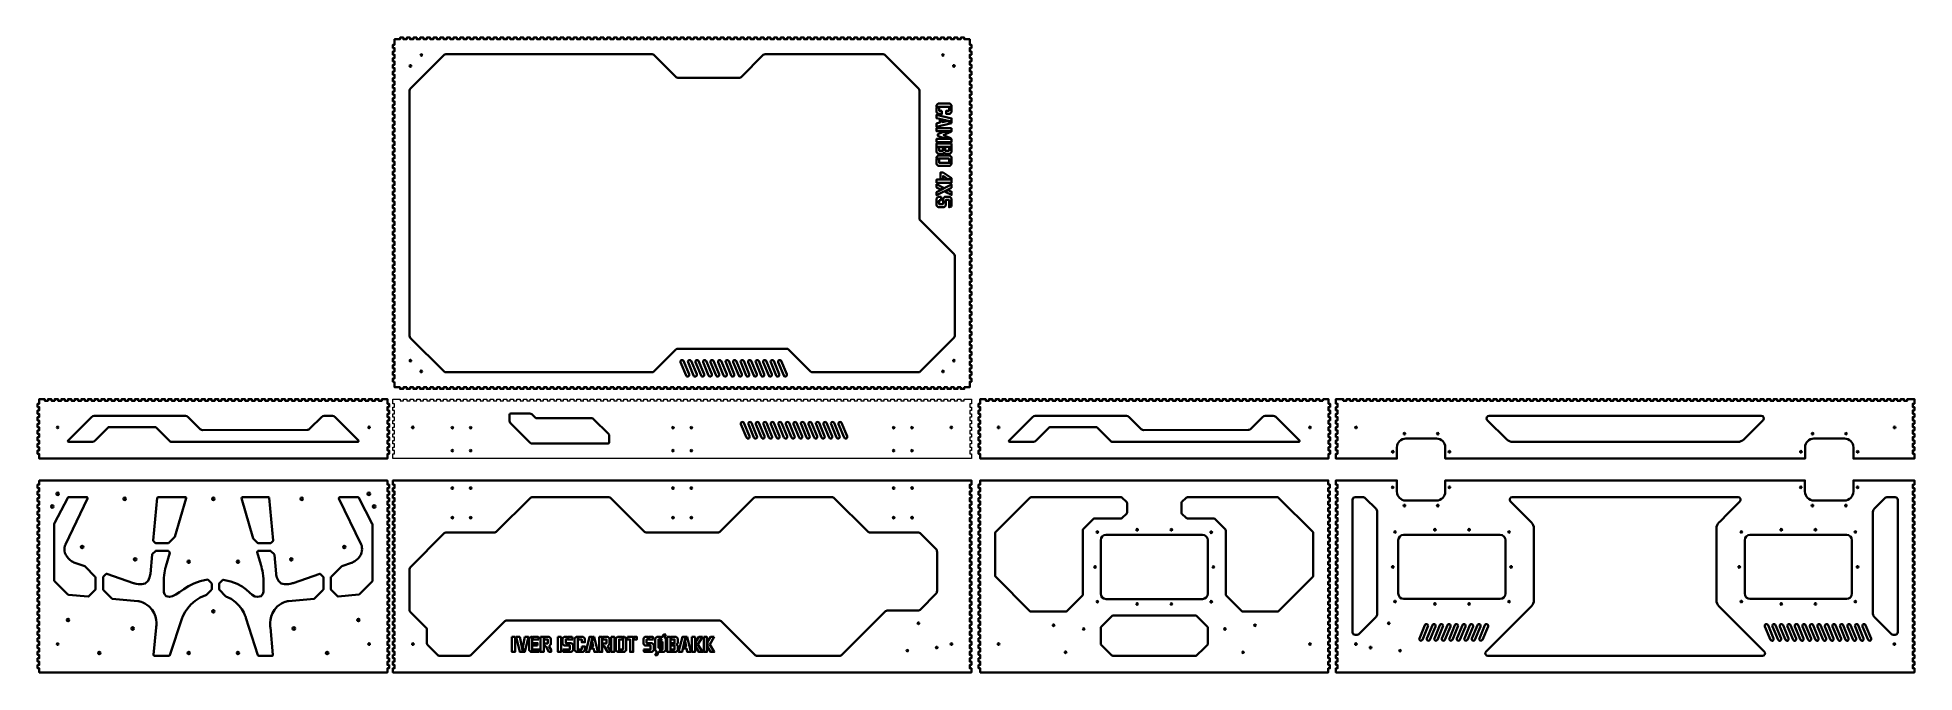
# Model space of a CAD drawing. Header units: millimetres. Extents: x -1141 to 1109, y -1495 to -734.
import ezdxf

# ---------------------------------------------------------------- set-up
doc = ezdxf.new("R2010")
doc.units = ezdxf.units.MM
doc.header["$MEASUREMENT"] = 0
doc.layers.add('Layer 1', color=7, linetype='Continuous', lineweight=0)

msp = doc.modelspace()

# ---------------------------------------------------------------- linework, layer by layer
at = {"layer": 'Layer 1', "color": 18, "lineweight": 35, "true_color": 0x010101}
for p, q in [((-693.8, -960.3), (-693.8, -960.3)), ((-693.8, -1104.9), (-693.8, -1104.9))]:
    msp.add_line(p, q, dxfattribs=at)
for points in [[(-395, -1467), (-394.3, -1465.1), (-394.3, -1459.1), (-396.5, -1464.9), (-396.5, -1455), (-394.3, -1455), (-394.3, -1452), (-398.3, -1452), (-400.3, -1454), (-400.3, -1468.1), (-398.6, -1469.8), (-400.3, -1473.9), (-397.9, -1473.9), (-396.3, -1470.1), (-394.3, -1470.1), (-394.3, -1467)], [(-387.8, -1449.2), (-390.3, -1449.2), (-391.4, -1452), (-393.5, -1452), (-393.5, -1455), (-392.7, -1455), (-393.5, -1457.2), (-393.5, -1463.1), (-391.6, -1458.3), (-391.6, -1467), (-393.5, -1467), (-393.5, -1470.1), (-389.8, -1470.1), (-387.8, -1468.1), (-387.8, -1454), (-389.2, -1452.6)]]:
    msp.add_lwpolyline(points, close=True, dxfattribs=at)
for centre in [(-55.5, -754.6), (-42.5, -1120.9), (-680.8, -1133.9), (-1116.6, -1200.9), (-743.3, -1200.9), (-45.5, -1201), (11, -1201), (384.3, -1201), (-643.6, -1228.8), (-379.1, -1228.8), (-114.6, -1228.8), (-643.6, -1273.6), (-643.6, -1273.7), (-621.6, -1273.7), (-379.1, -1273.6), (-379.1, -1273.7), (-357.1, -1273.6), (-357.1, -1273.7), (-114.6, -1273.6), (-114.6, -1273.7), (-92.6, -1273.6), (497.4, -1294.6), (537.4, -1294.6), (986.4, -1294.6), (1026.4, -1294.6), (-643.6, -1309.1), (-643.6, -1309.2), (-621.6, -1309.2), (-379.1, -1309.1), (-379.1, -1309.2), (-357.1, -1309.1), (-357.1, -1309.2), (-114.6, -1309.1), (-114.6, -1309.2), (-92.6, -1309.1), (126.7, -1368.2), (318.3, -1438.1), (478.7, -1435.8), (-1116.6, -1460.7), (11, -1460.7), (384.3, -1460.7)]:
    msp.add_circle(centre, 1, dxfattribs=at)
for points, knots in [([(-712.8, -1146.3), (-712.8, -1146.3), (-712.8, -1152.9), (-712.8, -1152.9), (-712.8, -1152.9), (-712.8, -1152.9), (-712.8, -1152.9), (-712.8, -1152.9), (-706.2, -1152.9), (-706.2, -1152.9), (-706.2, -1152.9), (-706.2, -1154.9), (-706.2, -1154.9), (-706.2, -1154.9), (-706.1, -1154.9), (-706.1, -1154.9), (-706.1, -1154.9), (-702.1, -1154.9), (-702.1, -1154.9), (-702.1, -1154.9), (-702.1, -1154.9), (-702.1, -1154.9), (-702.1, -1154.9), (-702.1, -1152.9), (-702.1, -1152.9), (-702.1, -1152.9), (-698.2, -1152.9), (-698.2, -1152.9), (-698.2, -1152.9), (-698.2, -1154.9), (-698.2, -1154.9), (-698.2, -1154.9), (-698.1, -1154.9), (-698.1, -1154.9), (-698.1, -1154.9), (-694.1, -1154.9), (-694.1, -1154.9), (-694.1, -1154.9), (-694.1, -1154.9), (-694.1, -1154.9), (-694.1, -1154.9), (-694.1, -1152.9), (-694.1, -1152.9), (-694.1, -1152.9), (-690.2, -1152.9), (-690.2, -1152.9), (-690.2, -1152.9), (-690.2, -1154.9), (-690.2, -1154.9), (-690.2, -1154.9), (-690.1, -1154.9), (-690.1, -1154.9), (-690.1, -1154.9), (-686.1, -1154.9), (-686.1, -1154.9), (-686.1, -1154.9), (-686.1, -1154.9), (-686.1, -1154.9), (-686.1, -1154.9), (-686.1, -1152.9), (-686.1, -1152.9), (-686.1, -1152.9), (-682.2, -1152.9), (-682.2, -1152.9), (-682.2, -1152.9), (-682.2, -1154.9), (-682.2, -1154.9), (-682.2, -1154.9), (-682.1, -1154.9), (-682.1, -1154.9), (-682.1, -1154.9), (-678.1, -1154.9), (-678.1, -1154.9), (-678.1, -1154.9), (-678.1, -1154.9), (-678.1, -1154.9), (-678.1, -1154.9), (-678.1, -1152.9), (-678.1, -1152.9), (-678.1, -1152.9), (-674.2, -1152.9), (-674.2, -1152.9), (-674.2, -1152.9), (-674.2, -1154.9), (-674.2, -1154.9), (-674.2, -1154.9), (-674.1, -1154.9), (-674.1, -1154.9), (-674.1, -1154.9), (-670.1, -1154.9), (-670.1, -1154.9), (-670.1, -1154.9), (-670.1, -1154.9), (-670.1, -1154.9), (-670.1, -1154.9), (-670.1, -1152.9), (-670.1, -1152.9), (-670.1, -1152.9), (-666.2, -1152.9), (-666.2, -1152.9), (-666.2, -1152.9), (-666.2, -1154.9), (-666.2, -1154.9), (-666.2, -1154.9), (-666.1, -1154.9), (-666.1, -1154.9), (-666.1, -1154.9), (-662.1, -1154.9), (-662.1, -1154.9), (-662.1, -1154.9), (-662.1, -1154.9), (-662.1, -1154.9), (-662.1, -1154.9), (-662.1, -1152.9), (-662.1, -1152.9), (-662.1, -1152.9), (-658.2, -1152.9), (-658.2, -1152.9), (-658.2, -1152.9), (-658.2, -1154.9), (-658.2, -1154.9), (-658.2, -1154.9), (-658.1, -1154.9), (-658.1, -1154.9), (-658.1, -1154.9), (-654.1, -1154.9), (-654.1, -1154.9), (-654.1, -1154.9), (-654.1, -1154.9), (-654.1, -1154.9), (-654.1, -1154.9), (-654.1, -1152.9), (-654.1, -1152.9), (-654.1, -1152.9), (-650.2, -1152.9), (-650.2, -1152.9), (-650.2, -1152.9), (-650.2, -1154.9), (-650.2, -1154.9), (-650.2, -1154.9), (-650.1, -1154.9), (-650.1, -1154.9), (-650.1, -1154.9), (-646.1, -1154.9), (-646.1, -1154.9), (-646.1, -1154.9), (-646.1, -1154.9), (-646.1, -1154.9), (-646.1, -1154.9), (-646.1, -1152.9), (-646.1, -1152.9), (-646.1, -1152.9), (-642.2, -1152.9), (-642.2, -1152.9), (-642.2, -1152.9), (-642.2, -1154.9), (-642.2, -1154.9), (-642.2, -1154.9), (-642.1, -1154.9), (-642.1, -1154.9), (-642.1, -1154.9), (-638.1, -1154.9), (-638.1, -1154.9), (-638.1, -1154.9), (-638.1, -1154.9), (-638.1, -1154.9), (-638.1, -1154.9), (-638.1, -1152.9), (-638.1, -1152.9), (-638.1, -1152.9), (-634.2, -1152.9), (-634.2, -1152.9), (-634.2, -1152.9), (-634.2, -1154.9), (-634.2, -1154.9), (-634.2, -1154.9), (-634.1, -1154.9), (-634.1, -1154.9), (-634.1, -1154.9), (-630.1, -1154.9), (-630.1, -1154.9), (-630.1, -1154.9), (-630.1, -1154.9), (-630.1, -1154.9), (-630.1, -1154.9), (-630.1, -1152.9), (-630.1, -1152.9), (-630.1, -1152.9), (-626.2, -1152.9), (-626.2, -1152.9), (-626.2, -1152.9), (-626.2, -1154.9), (-626.2, -1154.9), (-626.2, -1154.9), (-626.1, -1154.9), (-626.1, -1154.9), (-626.1, -1154.9), (-622.1, -1154.9), (-622.1, -1154.9), (-622.1, -1154.9), (-622.1, -1154.9), (-622.1, -1154.9), (-622.1, -1154.9), (-622.1, -1152.9), (-622.1, -1152.9), (-622.1, -1152.9), (-618.2, -1152.9), (-618.2, -1152.9), (-618.2, -1152.9), (-618.2, -1154.9), (-618.2, -1154.9), (-618.2, -1154.9), (-618.1, -1154.9), (-618.1, -1154.9), (-618.1, -1154.9), (-614.1, -1154.9), (-614.1, -1154.9), (-614.1, -1154.9), (-614.1, -1154.9), (-614.1, -1154.9), (-614.1, -1154.9), (-614.1, -1152.9), (-614.1, -1152.9), (-614.1, -1152.9), (-610.2, -1152.9), (-610.2, -1152.9), (-610.2, -1152.9), (-610.2, -1154.9), (-610.2, -1154.9), (-610.2, -1154.9), (-610.1, -1154.9), (-610.1, -1154.9), (-610.1, -1154.9), (-606.1, -1154.9), (-606.1, -1154.9), (-606.1, -1154.9), (-606.1, -1154.9), (-606.1, -1154.9), (-606.1, -1154.9), (-606.1, -1152.9), (-606.1, -1152.9), (-606.1, -1152.9), (-602.2, -1152.9), (-602.2, -1152.9), (-602.2, -1152.9), (-602.2, -1154.9), (-602.2, -1154.9), (-602.2, -1154.9), (-602.1, -1154.9), (-602.1, -1154.9), (-602.1, -1154.9), (-598.1, -1154.9), (-598.1, -1154.9), (-598.1, -1154.9), (-598.1, -1154.9), (-598.1, -1154.9), (-598.1, -1154.9), (-598.1, -1152.9), (-598.1, -1152.9), (-598.1, -1152.9), (-594.2, -1152.9), (-594.2, -1152.9), (-594.2, -1152.9), (-594.2, -1154.9), (-594.2, -1154.9), (-594.2, -1154.9), (-594.1, -1154.9), (-594.1, -1154.9), (-594.1, -1154.9), (-590.1, -1154.9), (-590.1, -1154.9), (-590.1, -1154.9), (-590.1, -1154.9), (-590.1, -1154.9), (-590.1, -1154.9), (-590.1, -1152.9), (-590.1, -1152.9), (-590.1, -1152.9), (-586.2, -1152.9), (-586.2, -1152.9), (-586.2, -1152.9), (-586.2, -1154.9), (-586.2, -1154.9), (-586.2, -1154.9), (-586.2, -1154.9), (-586.1, -1154.9), (-586.1, -1154.9), (-582.1, -1154.9), (-582.1, -1154.9), (-582.1, -1154.9), (-582.1, -1154.9), (-582.1, -1154.9), (-582.1, -1154.9), (-582.1, -1152.9), (-582.1, -1152.9), (-582.1, -1152.9), (-578.2, -1152.9), (-578.2, -1152.9), (-578.2, -1152.9), (-578.2, -1154.9), (-578.2, -1154.9), (-578.2, -1154.9), (-578.2, -1154.9), (-578.1, -1154.9), (-578.1, -1154.9), (-574.1, -1154.9), (-574.1, -1154.9), (-574.1, -1154.9), (-574.1, -1154.9), (-574.1, -1154.9), (-574.1, -1154.9), (-574.1, -1152.9), (-574.1, -1152.9), (-574.1, -1152.9), (-570.2, -1152.9), (-570.2, -1152.9), (-570.2, -1152.9), (-570.2, -1154.9), (-570.2, -1154.9), (-570.2, -1154.9), (-570.2, -1154.9), (-570.1, -1154.9), (-570.1, -1154.9), (-566.1, -1154.9), (-566.1, -1154.9), (-566.1, -1154.9), (-566.1, -1154.9), (-566.1, -1154.9), (-566.1, -1154.9), (-566.1, -1152.9), (-566.1, -1152.9), (-566.1, -1152.9), (-562.2, -1152.9), (-562.2, -1152.9), (-562.2, -1152.9), (-562.2, -1154.9), (-562.2, -1154.9), (-562.2, -1154.9), (-562.1, -1154.9), (-562.1, -1154.9), (-562.1, -1154.9), (-558.1, -1154.9), (-558.1, -1154.9), (-558.1, -1154.9), (-558.1, -1154.9), (-558.1, -1154.9), (-558.1, -1154.9), (-558.1, -1152.9), (-558.1, -1152.9), (-558.1, -1152.9), (-554.2, -1152.9), (-554.2, -1152.9), (-554.2, -1152.9), (-554.2, -1154.9), (-554.2, -1154.9), (-554.2, -1154.9), (-554.2, -1154.9), (-554.1, -1154.9), (-554.1, -1154.9), (-550.1, -1154.9), (-550.1, -1154.9), (-550.1, -1154.9), (-550.1, -1154.9), (-550.1, -1154.9), (-550.1, -1154.9), (-550.1, -1152.9), (-550.1, -1152.9), (-550.1, -1152.9), (-546.2, -1152.9), (-546.2, -1152.9), (-546.2, -1152.9), (-546.2, -1154.9), (-546.2, -1154.9), (-546.2, -1154.9), (-546.2, -1154.9), (-546.1, -1154.9), (-546.1, -1154.9), (-542.1, -1154.9), (-542.1, -1154.9), (-542.1, -1154.9), (-542.1, -1154.9), (-542.1, -1154.9), (-542.1, -1154.9), (-542.1, -1152.9), (-542.1, -1152.9), (-542.1, -1152.9), (-538.2, -1152.9), (-538.2, -1152.9), (-538.2, -1152.9), (-538.2, -1154.9), (-538.2, -1154.9), (-538.2, -1154.9), (-538.1, -1154.9), (-538.1, -1154.9), (-538.1, -1154.9), (-534.1, -1154.9), (-534.1, -1154.9), (-534.1, -1154.9), (-534.1, -1154.9), (-534.1, -1154.9), (-534.1, -1154.9), (-534.1, -1152.9), (-534.1, -1152.9), (-534.1, -1152.9), (-530.2, -1152.9), (-530.2, -1152.9), (-530.2, -1152.9), (-530.2, -1154.9), (-530.2, -1154.9), (-530.2, -1154.9), (-530.2, -1154.9), (-530.1, -1154.9), (-530.1, -1154.9), (-526.1, -1154.9), (-526.1, -1154.9), (-526.1, -1154.9), (-526.1, -1154.9), (-526.1, -1154.9), (-526.1, -1154.9), (-526.1, -1152.9), (-526.1, -1152.9), (-526.1, -1152.9), (-522.2, -1152.9), (-522.2, -1152.9), (-522.2, -1152.9), (-522.2, -1154.9), (-522.2, -1154.9), (-522.2, -1154.9), (-522.2, -1154.9), (-522.1, -1154.9), (-522.1, -1154.9), (-518.1, -1154.9), (-518.1, -1154.9), (-518.1, -1154.9), (-518.1, -1154.9), (-518.1, -1154.9), (-518.1, -1154.9), (-518.1, -1152.9), (-518.1, -1152.9), (-518.1, -1152.9), (-514.2, -1152.9), (-514.2, -1152.9), (-514.2, -1152.9), (-514.2, -1154.9), (-514.2, -1154.9), (-514.2, -1154.9), (-514.2, -1154.9), (-514.1, -1154.9), (-514.1, -1154.9), (-510.1, -1154.9), (-510.1, -1154.9), (-510.1, -1154.9), (-510.1, -1154.9), (-510.1, -1154.9), (-510.1, -1154.9), (-510.1, -1152.9), (-510.1, -1152.9), (-510.1, -1152.9), (-506.2, -1152.9), (-506.2, -1152.9), (-506.2, -1152.9), (-506.2, -1154.9), (-506.2, -1154.9), (-506.2, -1154.9), (-506.1, -1154.9), (-506.1, -1154.9), (-506.1, -1154.9), (-502.1, -1154.9), (-502.1, -1154.9), (-502.1, -1154.9), (-502.1, -1154.9), (-502.1, -1154.9), (-502.1, -1154.9), (-502.1, -1152.9), (-502.1, -1152.9), (-502.1, -1152.9), (-498.2, -1152.9), (-498.2, -1152.9), (-498.2, -1152.9), (-498.2, -1154.9), (-498.2, -1154.9), (-498.2, -1154.9), (-498.2, -1154.9), (-498.1, -1154.9), (-498.1, -1154.9), (-494.1, -1154.9), (-494.1, -1154.9), (-494.1, -1154.9), (-494.1, -1154.9), (-494.1, -1154.9), (-494.1, -1154.9), (-494.1, -1152.9), (-494.1, -1152.9), (-494.1, -1152.9), (-490.2, -1152.9), (-490.2, -1152.9), (-490.2, -1152.9), (-490.2, -1154.9), (-490.2, -1154.9), (-490.2, -1154.9), (-490.2, -1154.9), (-490.1, -1154.9), (-490.1, -1154.9), (-486.1, -1154.9), (-486.1, -1154.9), (-486.1, -1154.9), (-486.1, -1154.9), (-486.1, -1154.9), (-486.1, -1154.9), (-486.1, -1152.9), (-486.1, -1152.9), (-486.1, -1152.9), (-482.2, -1152.9), (-482.2, -1152.9), (-482.2, -1152.9), (-482.2, -1154.9), (-482.2, -1154.9), (-482.2, -1154.9), (-482.1, -1154.9), (-482.1, -1154.9), (-482.1, -1154.9), (-478.1, -1154.9), (-478.1, -1154.9), (-478.1, -1154.9), (-478.1, -1154.9), (-478.1, -1154.9), (-478.1, -1154.9), (-478.1, -1152.9), (-478.1, -1152.9), (-478.1, -1152.9), (-474.2, -1152.9), (-474.2, -1152.9), (-474.2, -1152.9), (-474.2, -1154.9), (-474.2, -1154.9), (-474.2, -1154.9), (-474.2, -1154.9), (-474.1, -1154.9), (-474.1, -1154.9), (-470.1, -1154.9), (-470.1, -1154.9), (-470.1, -1154.9), (-470.1, -1154.9), (-470.1, -1154.9), (-470.1, -1154.9), (-470.1, -1152.9), (-470.1, -1152.9), (-470.1, -1152.9), (-466.2, -1152.9), (-466.2, -1152.9), (-466.2, -1152.9), (-466.2, -1154.9), (-466.2, -1154.9), (-466.2, -1154.9), (-466.2, -1154.9), (-466.1, -1154.9), (-466.1, -1154.9), (-462.1, -1154.9), (-462.1, -1154.9), (-462.1, -1154.9), (-462.1, -1154.9), (-462.1, -1154.9), (-462.1, -1154.9), (-462.1, -1152.9), (-462.1, -1152.9), (-462.1, -1152.9), (-458.2, -1152.9), (-458.2, -1152.9), (-458.2, -1152.9), (-458.2, -1154.9), (-458.2, -1154.9), (-458.2, -1154.9), (-458.1, -1154.9), (-458.1, -1154.9), (-458.1, -1154.9), (-454.1, -1154.9), (-454.1, -1154.9), (-454.1, -1154.9), (-454.1, -1154.9), (-454.1, -1154.9), (-454.1, -1154.9), (-454.1, -1152.9), (-454.1, -1152.9), (-454.1, -1152.9), (-450.2, -1152.9), (-450.2, -1152.9), (-450.2, -1152.9), (-450.2, -1154.9), (-450.2, -1154.9), (-450.2, -1154.9), (-450.1, -1154.9), (-450.1, -1154.9), (-450.1, -1154.9), (-446.1, -1154.9), (-446.1, -1154.9), (-446.1, -1154.9), (-446.1, -1154.9), (-446.1, -1154.9), (-446.1, -1154.9), (-446.1, -1152.9), (-446.1, -1152.9), (-446.1, -1152.9), (-442.2, -1152.9), (-442.2, -1152.9), (-442.2, -1152.9), (-442.2, -1154.9), (-442.2, -1154.9), (-442.2, -1154.9), (-442.2, -1154.9), (-442.1, -1154.9), (-442.1, -1154.9), (-438.1, -1154.9), (-438.1, -1154.9), (-438.1, -1154.9), (-438.1, -1154.9), (-438.1, -1154.9), (-438.1, -1154.9), (-438.1, -1152.9), (-438.1, -1152.9), (-438.1, -1152.9), (-434.2, -1152.9), (-434.2, -1152.9), (-434.2, -1152.9), (-434.2, -1154.9), (-434.2, -1154.9), (-434.2, -1154.9), (-434.2, -1154.9), (-434.1, -1154.9), (-434.1, -1154.9), (-430.1, -1154.9), (-430.1, -1154.9), (-430.1, -1154.9), (-430.1, -1154.9), (-430.1, -1154.9), (-430.1, -1154.9), (-430.1, -1152.9), (-430.1, -1152.9), (-430.1, -1152.9), (-426.2, -1152.9), (-426.2, -1152.9), (-426.2, -1152.9), (-426.2, -1154.9), (-426.2, -1154.9), (-426.2, -1154.9), (-426.1, -1154.9), (-426.1, -1154.9), (-426.1, -1154.9), (-422.1, -1154.9), (-422.1, -1154.9), (-422.1, -1154.9), (-422.1, -1154.9), (-422.1, -1154.9), (-422.1, -1154.9), (-422.1, -1152.9), (-422.1, -1152.9), (-422.1, -1152.9), (-418.2, -1152.9), (-418.2, -1152.9), (-418.2, -1152.9), (-418.2, -1154.9), (-418.2, -1154.9), (-418.2, -1154.9), (-418.2, -1154.9), (-418.1, -1154.9), (-418.1, -1154.9), (-414.1, -1154.9), (-414.1, -1154.9), (-414.1, -1154.9), (-414.1, -1154.9), (-414.1, -1154.9), (-414.1, -1154.9), (-414.1, -1152.9), (-414.1, -1152.9), (-414.1, -1152.9), (-410.2, -1152.9), (-410.2, -1152.9), (-410.2, -1152.9), (-410.2, -1154.9), (-410.2, -1154.9), (-410.2, -1154.9), (-410.2, -1154.9), (-410.1, -1154.9), (-410.1, -1154.9), (-406.1, -1154.9), (-406.1, -1154.9), (-406.1, -1154.9), (-406.1, -1154.9), (-406.1, -1154.9), (-406.1, -1154.9), (-406.1, -1152.9), (-406.1, -1152.9), (-406.1, -1152.9), (-402.2, -1152.9), (-402.2, -1152.9), (-402.2, -1152.9), (-402.2, -1154.9), (-402.2, -1154.9), (-402.2, -1154.9), (-402.2, -1154.9), (-402.1, -1154.9), (-402.1, -1154.9), (-398.1, -1154.9), (-398.1, -1154.9), (-398.1, -1154.9), (-398.1, -1154.9), (-398.1, -1154.9), (-398.1, -1154.9), (-398.1, -1152.9), (-398.1, -1152.9), (-398.1, -1152.9), (-394.2, -1152.9), (-394.2, -1152.9), (-394.2, -1152.9), (-394.2, -1154.9), (-394.2, -1154.9), (-394.2, -1154.9), (-394.2, -1154.9), (-394.1, -1154.9), (-394.1, -1154.9), (-390.1, -1154.9), (-390.1, -1154.9), (-390.1, -1154.9), (-390.1, -1154.9), (-390.1, -1154.9), (-390.1, -1154.9), (-390.1, -1152.9), (-390.1, -1152.9), (-390.1, -1152.9), (-386.2, -1152.9), (-386.2, -1152.9), (-386.2, -1152.9), (-386.2, -1154.9), (-386.2, -1154.9), (-386.2, -1154.9), (-386.2, -1154.9), (-386.1, -1154.9), (-386.1, -1154.9), (-382.1, -1154.9), (-382.1, -1154.9), (-382.1, -1154.9), (-382.1, -1154.9), (-382.1, -1154.9), (-382.1, -1154.9), (-382.1, -1152.9), (-382.1, -1152.9), (-382.1, -1152.9), (-378.2, -1152.9), (-378.2, -1152.9), (-378.2, -1152.9), (-378.2, -1154.9), (-378.2, -1154.9), (-378.2, -1154.9), (-378.2, -1154.9), (-378.1, -1154.9), (-378.1, -1154.9), (-374.1, -1154.9), (-374.1, -1154.9), (-374.1, -1154.9), (-374.1, -1154.9), (-374.1, -1154.9), (-374.1, -1154.9), (-374.1, -1152.9), (-374.1, -1152.9), (-374.1, -1152.9), (-370.2, -1152.9), (-370.2, -1152.9), (-370.2, -1152.9), (-370.2, -1154.9), (-370.2, -1154.9), (-370.2, -1154.9), (-370.1, -1154.9), (-370.1, -1154.9), (-370.1, -1154.9), (-366.1, -1154.9), (-366.1, -1154.9), (-366.1, -1154.9), (-366.1, -1154.9), (-366.1, -1154.9), (-366.1, -1154.9), (-366.1, -1152.9), (-366.1, -1152.9), (-366.1, -1152.9), (-362.2, -1152.9), (-362.2, -1152.9), (-362.2, -1152.9), (-362.2, -1154.9), (-362.2, -1154.9), (-362.2, -1154.9), (-362.1, -1154.9), (-362.1, -1154.9), (-362.1, -1154.9), (-358.1, -1154.9), (-358.1, -1154.9), (-358.1, -1154.9), (-358.1, -1154.9), (-358.1, -1154.9), (-358.1, -1154.9), (-358.1, -1152.9), (-358.1, -1152.9), (-358.1, -1152.9), (-354.2, -1152.9), (-354.2, -1152.9), (-354.2, -1152.9), (-354.2, -1154.9), (-354.2, -1154.9), (-354.2, -1154.9), (-354.1, -1154.9), (-354.1, -1154.9), (-354.1, -1154.9), (-350.1, -1154.9), (-350.1, -1154.9), (-350.1, -1154.9), (-350.1, -1154.9), (-350.1, -1154.9), (-350.1, -1154.9), (-350.1, -1152.9), (-350.1, -1152.9), (-350.1, -1152.9), (-346.2, -1152.9), (-346.2, -1152.9), (-346.2, -1152.9), (-346.2, -1154.9), (-346.2, -1154.9), (-346.2, -1154.9), (-346.1, -1154.9), (-346.1, -1154.9), (-346.1, -1154.9), (-342.1, -1154.9), (-342.1, -1154.9), (-342.1, -1154.9), (-342.1, -1154.9), (-342.1, -1154.9), (-342.1, -1154.9), (-342.1, -1152.9), (-342.1, -1152.9), (-342.1, -1152.9), (-338.2, -1152.9), (-338.2, -1152.9), (-338.2, -1152.9), (-338.2, -1154.9), (-338.2, -1154.9), (-338.2, -1154.9), (-338.1, -1154.9), (-338.1, -1154.9), (-338.1, -1154.9), (-334.1, -1154.9), (-334.1, -1154.9), (-334.1, -1154.9), (-334.1, -1154.9), (-334.1, -1154.9), (-334.1, -1154.9), (-334.1, -1152.9), (-334.1, -1152.9), (-334.1, -1152.9), (-330.2, -1152.9), (-330.2, -1152.9), (-330.2, -1152.9), (-330.2, -1154.9), (-330.2, -1154.9), (-330.2, -1154.9), (-330.1, -1154.9), (-330.1, -1154.9), (-330.1, -1154.9), (-326.1, -1154.9), (-326.1, -1154.9), (-326.1, -1154.9), (-326.1, -1154.9), (-326.1, -1154.9), (-326.1, -1154.9), (-326.1, -1152.9), (-326.1, -1152.9), (-326.1, -1152.9), (-322.2, -1152.9), (-322.2, -1152.9), (-322.2, -1152.9), (-322.2, -1154.9), (-322.2, -1154.9), (-322.2, -1154.9), (-322.1, -1154.9), (-322.1, -1154.9), (-322.1, -1154.9), (-318.1, -1154.9), (-318.1, -1154.9), (-318.1, -1154.9), (-318.1, -1154.9), (-318.1, -1154.9), (-318.1, -1154.9), (-318.1, -1152.9), (-318.1, -1152.9), (-318.1, -1152.9), (-314.2, -1152.9), (-314.2, -1152.9), (-314.2, -1152.9), (-314.2, -1154.9), (-314.2, -1154.9), (-314.2, -1154.9), (-314.1, -1154.9), (-314.1, -1154.9), (-314.1, -1154.9), (-310.1, -1154.9), (-310.1, -1154.9), (-310.1, -1154.9), (-310.1, -1154.9), (-310.1, -1154.9), (-310.1, -1154.9), (-310.1, -1152.9), (-310.1, -1152.9), (-310.1, -1152.9), (-306.2, -1152.9), (-306.2, -1152.9), (-306.2, -1152.9), (-306.2, -1154.9), (-306.2, -1154.9), (-306.2, -1154.9), (-306.1, -1154.9), (-306.1, -1154.9), (-306.1, -1154.9), (-302.1, -1154.9), (-302.1, -1154.9), (-302.1, -1154.9), (-302.1, -1154.9), (-302.1, -1154.9), (-302.1, -1154.9), (-302.1, -1152.9), (-302.1, -1152.9), (-302.1, -1152.9), (-298.2, -1152.9), (-298.2, -1152.9), (-298.2, -1152.9), (-298.2, -1154.9), (-298.2, -1154.9), (-298.2, -1154.9), (-298.1, -1154.9), (-298.1, -1154.9), (-298.1, -1154.9), (-294.1, -1154.9), (-294.1, -1154.9), (-294.1, -1154.9), (-294.1, -1154.9), (-294.1, -1154.9), (-294.1, -1154.9), (-294.1, -1152.9), (-294.1, -1152.9), (-294.1, -1152.9), (-290.2, -1152.9), (-290.2, -1152.9), (-290.2, -1152.9), (-290.2, -1154.9), (-290.2, -1154.9), (-290.2, -1154.9), (-290.1, -1154.9), (-290.1, -1154.9), (-290.1, -1154.9), (-286.1, -1154.9), (-286.1, -1154.9), (-286.1, -1154.9), (-286.1, -1154.9), (-286.1, -1154.9), (-286.1, -1154.9), (-286.1, -1152.9), (-286.1, -1152.9), (-286.1, -1152.9), (-282.2, -1152.9), (-282.2, -1152.9), (-282.2, -1152.9), (-282.2, -1154.9), (-282.2, -1154.9), (-282.2, -1154.9), (-282.1, -1154.9), (-282.1, -1154.9), (-282.1, -1154.9), (-278.1, -1154.9), (-278.1, -1154.9), (-278.1, -1154.9), (-278.1, -1154.9), (-278.1, -1154.9), (-278.1, -1154.9), (-278.1, -1152.9), (-278.1, -1152.9), (-278.1, -1152.9), (-274.2, -1152.9), (-274.2, -1152.9), (-274.2, -1152.9), (-274.2, -1154.9), (-274.2, -1154.9), (-274.2, -1154.9), (-274.1, -1154.9), (-274.1, -1154.9), (-274.1, -1154.9), (-270.1, -1154.9), (-270.1, -1154.9), (-270.1, -1154.9), (-270.1, -1154.9), (-270.1, -1154.9), (-270.1, -1154.9), (-270.1, -1152.9), (-270.1, -1152.9), (-270.1, -1152.9), (-266.2, -1152.9), (-266.2, -1152.9), (-266.2, -1152.9), (-266.2, -1154.9), (-266.2, -1154.9), (-266.2, -1154.9), (-266.1, -1154.9), (-266.1, -1154.9), (-266.1, -1154.9), (-262.1, -1154.9), (-262.1, -1154.9), (-262.1, -1154.9), (-262.1, -1154.9), (-262.1, -1154.9), (-262.1, -1154.9), (-262.1, -1152.9), (-262.1, -1152.9), (-262.1, -1152.9), (-258.2, -1152.9), (-258.2, -1152.9), (-258.2, -1152.9), (-258.2, -1154.9), (-258.2, -1154.9), (-258.2, -1154.9), (-258.1, -1154.9), (-258.1, -1154.9), (-258.1, -1154.9), (-254.1, -1154.9), (-254.1, -1154.9), (-254.1, -1154.9), (-254.1, -1154.9), (-254.1, -1154.9), (-254.1, -1154.9), (-254.1, -1152.9), (-254.1, -1152.9), (-254.1, -1152.9), (-250.2, -1152.9), (-250.2, -1152.9), (-250.2, -1152.9), (-250.2, -1154.9), (-250.2, -1154.9), (-250.2, -1154.9), (-250.1, -1154.9), (-250.1, -1154.9), (-250.1, -1154.9), (-246.1, -1154.9), (-246.1, -1154.9), (-246.1, -1154.9), (-246.1, -1154.9), (-246.1, -1154.9), (-246.1, -1154.9), (-246.1, -1152.9), (-246.1, -1152.9), (-246.1, -1152.9), (-242.2, -1152.9), (-242.2, -1152.9), (-242.2, -1152.9), (-242.2, -1154.9), (-242.2, -1154.9), (-242.2, -1154.9), (-242.1, -1154.9), (-242.1, -1154.9), (-242.1, -1154.9), (-238.1, -1154.9), (-238.1, -1154.9), (-238.1, -1154.9), (-238.1, -1154.9), (-238.1, -1154.9), (-238.1, -1154.9), (-238.1, -1152.9), (-238.1, -1152.9), (-238.1, -1152.9), (-234.2, -1152.9), (-234.2, -1152.9), (-234.2, -1152.9), (-234.2, -1154.9), (-234.2, -1154.9), (-234.2, -1154.9), (-234.1, -1154.9), (-234.1, -1154.9), (-234.1, -1154.9), (-230.1, -1154.9), (-230.1, -1154.9), (-230.1, -1154.9), (-230.1, -1154.9), (-230.1, -1154.9), (-230.1, -1154.9), (-230.1, -1152.9), (-230.1, -1152.9), (-230.1, -1152.9), (-226.2, -1152.9), (-226.2, -1152.9), (-226.2, -1152.9), (-226.2, -1154.9), (-226.2, -1154.9), (-226.2, -1154.9), (-226.1, -1154.9), (-226.1, -1154.9), (-226.1, -1154.9), (-222.1, -1154.9), (-222.1, -1154.9), (-222.1, -1154.9), (-222.1, -1154.9), (-222.1, -1154.9), (-222.1, -1154.9), (-222.1, -1152.9), (-222.1, -1152.9), (-222.1, -1152.9), (-218.2, -1152.9), (-218.2, -1152.9), (-218.2, -1152.9), (-218.2, -1154.9), (-218.2, -1154.9), (-218.2, -1154.9), (-218.1, -1154.9), (-218.1, -1154.9), (-218.1, -1154.9), (-214.1, -1154.9), (-214.1, -1154.9), (-214.1, -1154.9), (-214.1, -1154.9), (-214.1, -1154.9), (-214.1, -1154.9), (-214.1, -1152.9), (-214.1, -1152.9), (-214.1, -1152.9), (-210.2, -1152.9), (-210.2, -1152.9), (-210.2, -1152.9), (-210.2, -1154.9), (-210.2, -1154.9), (-210.2, -1154.9), (-210.1, -1154.9), (-210.1, -1154.9), (-210.1, -1154.9), (-206.1, -1154.9), (-206.1, -1154.9), (-206.1, -1154.9), (-206.1, -1154.9), (-206.1, -1154.9), (-206.1, -1154.9), (-206.1, -1152.9), (-206.1, -1152.9), (-206.1, -1152.9), (-202.2, -1152.9), (-202.2, -1152.9), (-202.2, -1152.9), (-202.2, -1154.9), (-202.2, -1154.9), (-202.2, -1154.9), (-202.1, -1154.9), (-202.1, -1154.9), (-202.1, -1154.9), (-198.1, -1154.9), (-198.1, -1154.9), (-198.1, -1154.9), (-198.1, -1154.9), (-198.1, -1154.9), (-198.1, -1154.9), (-198.1, -1152.9), (-198.1, -1152.9), (-198.1, -1152.9), (-194.2, -1152.9), (-194.2, -1152.9), (-194.2, -1152.9), (-194.2, -1154.9), (-194.2, -1154.9), (-194.2, -1154.9), (-194.1, -1154.9), (-194.1, -1154.9), (-194.1, -1154.9), (-190.1, -1154.9), (-190.1, -1154.9), (-190.1, -1154.9), (-190.1, -1154.9), (-190.1, -1154.9), (-190.1, -1154.9), (-190.1, -1152.9), (-190.1, -1152.9), (-190.1, -1152.9), (-186.2, -1152.9), (-186.2, -1152.9), (-186.2, -1152.9), (-186.2, -1154.9), (-186.2, -1154.9), (-186.2, -1154.9), (-186.1, -1154.9), (-186.1, -1154.9), (-186.1, -1154.9), (-182.1, -1154.9), (-182.1, -1154.9), (-182.1, -1154.9), (-182.1, -1154.9), (-182.1, -1154.9), (-182.1, -1154.9), (-182.1, -1152.9), (-182.1, -1152.9), (-182.1, -1152.9), (-178.2, -1152.9), (-178.2, -1152.9), (-178.2, -1152.9), (-178.2, -1154.9), (-178.2, -1154.9), (-178.2, -1154.9), (-178.1, -1154.9), (-178.1, -1154.9), (-178.1, -1154.9), (-174.1, -1154.9), (-174.1, -1154.9), (-174.1, -1154.9), (-174.1, -1154.9), (-174.1, -1154.9), (-174.1, -1154.9), (-174.1, -1152.9), (-174.1, -1152.9), (-174.1, -1152.9), (-170.2, -1152.9), (-170.2, -1152.9), (-170.2, -1152.9), (-170.2, -1154.9), (-170.2, -1154.9), (-170.2, -1154.9), (-170.1, -1154.9), (-170.1, -1154.9), (-170.1, -1154.9), (-166.1, -1154.9), (-166.1, -1154.9), (-166.1, -1154.9), (-166.1, -1154.9), (-166.1, -1154.9), (-166.1, -1154.9), (-166.1, -1152.9), (-166.1, -1152.9), (-166.1, -1152.9), (-162.2, -1152.9), (-162.2, -1152.9), (-162.2, -1152.9), (-162.2, -1154.9), (-162.2, -1154.9), (-162.2, -1154.9), (-162.1, -1154.9), (-162.1, -1154.9), (-162.1, -1154.9), (-158.1, -1154.9), (-158.1, -1154.9), (-158.1, -1154.9), (-158.1, -1154.9), (-158.1, -1154.9), (-158.1, -1154.9), (-158.1, -1152.9), (-158.1, -1152.9), (-158.1, -1152.9), (-154.2, -1152.9), (-154.2, -1152.9), (-154.2, -1152.9), (-154.2, -1154.9), (-154.2, -1154.9), (-154.2, -1154.9), (-154.1, -1154.9), (-154.1, -1154.9), (-154.1, -1154.9), (-150.1, -1154.9), (-150.1, -1154.9), (-150.1, -1154.9), (-150.1, -1154.9), (-150.1, -1154.9), (-150.1, -1154.9), (-150.1, -1152.9), (-150.1, -1152.9), (-150.1, -1152.9), (-146.2, -1152.9), (-146.2, -1152.9), (-146.2, -1152.9), (-146.2, -1154.9), (-146.2, -1154.9), (-146.2, -1154.9), (-146.1, -1154.9), (-146.1, -1154.9), (-146.1, -1154.9), (-142.1, -1154.9), (-142.1, -1154.9), (-142.1, -1154.9), (-142.1, -1154.9), (-142.1, -1154.9), (-142.1, -1154.9), (-142.1, -1152.9), (-142.1, -1152.9), (-142.1, -1152.9), (-138.2, -1152.9), (-138.2, -1152.9), (-138.2, -1152.9), (-138.2, -1154.9), (-138.2, -1154.9), (-138.2, -1154.9), (-138.1, -1154.9), (-138.1, -1154.9), (-138.1, -1154.9), (-134.1, -1154.9), (-134.1, -1154.9), (-134.1, -1154.9), (-134.1, -1154.9), (-134.1, -1154.9), (-134.1, -1154.9), (-134.1, -1152.9), (-134.1, -1152.9), (-134.1, -1152.9), (-130.2, -1152.9), (-130.2, -1152.9), (-130.2, -1152.9), (-130.2, -1154.9), (-130.2, -1154.9), (-130.2, -1154.9), (-130.1, -1154.9), (-130.1, -1154.9), (-130.1, -1154.9), (-126.1, -1154.9), (-126.1, -1154.9), (-126.1, -1154.9), (-126.1, -1154.9), (-126.1, -1154.9), (-126.1, -1154.9), (-126.1, -1152.9), (-126.1, -1152.9), (-126.1, -1152.9), (-122.2, -1152.9), (-122.2, -1152.9), (-122.2, -1152.9), (-122.2, -1154.9), (-122.2, -1154.9), (-122.2, -1154.9), (-122.1, -1154.9), (-122.1, -1154.9), (-122.1, -1154.9), (-118.1, -1154.9), (-118.1, -1154.9), (-118.1, -1154.9), (-118.1, -1154.9), (-118.1, -1154.9), (-118.1, -1154.9), (-118.1, -1152.9), (-118.1, -1152.9), (-118.1, -1152.9), (-114.2, -1152.9), (-114.2, -1152.9), (-114.2, -1152.9), (-114.2, -1154.9), (-114.2, -1154.9), (-114.2, -1154.9), (-114.1, -1154.9), (-114.1, -1154.9), (-114.1, -1154.9), (-110.1, -1154.9), (-110.1, -1154.9), (-110.1, -1154.9), (-110.1, -1154.9), (-110.1, -1154.9), (-110.1, -1154.9), (-110.1, -1152.9), (-110.1, -1152.9), (-110.1, -1152.9), (-106.2, -1152.9), (-106.2, -1152.9), (-106.2, -1152.9), (-106.2, -1154.9), (-106.2, -1154.9), (-106.2, -1154.9), (-106.1, -1154.9), (-106.1, -1154.9), (-106.1, -1154.9), (-102.1, -1154.9), (-102.1, -1154.9), (-102.1, -1154.9), (-102.1, -1154.9), (-102.1, -1154.9), (-102.1, -1154.9), (-102.1, -1152.9), (-102.1, -1152.9), (-102.1, -1152.9), (-98.2, -1152.9), (-98.2, -1152.9), (-98.2, -1152.9), (-98.2, -1154.9), (-98.2, -1154.9), (-98.2, -1154.9), (-98.1, -1154.9), (-98.1, -1154.9), (-98.1, -1154.9), (-94.1, -1154.9), (-94.1, -1154.9), (-94.1, -1154.9), (-94.1, -1154.9), (-94.1, -1154.9), (-94.1, -1154.9), (-94.1, -1152.9), (-94.1, -1152.9), (-94.1, -1152.9), (-90.2, -1152.9), (-90.2, -1152.9), (-90.2, -1152.9), (-90.2, -1154.9), (-90.2, -1154.9), (-90.2, -1154.9), (-90.1, -1154.9), (-90.1, -1154.9), (-90.1, -1154.9), (-86.1, -1154.9), (-86.1, -1154.9), (-86.1, -1154.9), (-86.1, -1154.9), (-86.1, -1154.9), (-86.1, -1154.9), (-86.1, -1152.9), (-86.1, -1152.9), (-86.1, -1152.9), (-82.2, -1152.9), (-82.2, -1152.9), (-82.2, -1152.9), (-82.2, -1154.9), (-82.2, -1154.9), (-82.2, -1154.9), (-82.1, -1154.9), (-82.1, -1154.9), (-82.1, -1154.9), (-78.1, -1154.9), (-78.1, -1154.9), (-78.1, -1154.9), (-78.1, -1154.9), (-78.1, -1154.9), (-78.1, -1154.9), (-78.1, -1152.9), (-78.1, -1152.9), (-78.1, -1152.9), (-74.2, -1152.9), (-74.2, -1152.9), (-74.2, -1152.9), (-74.2, -1154.9), (-74.2, -1154.9), (-74.2, -1154.9), (-74.1, -1154.9), (-74.1, -1154.9), (-74.1, -1154.9), (-70.1, -1154.9), (-70.1, -1154.9), (-70.1, -1154.9), (-70.1, -1154.9), (-70.1, -1154.9), (-70.1, -1154.9), (-70.1, -1152.9), (-70.1, -1152.9), (-70.1, -1152.9), (-66.2, -1152.9), (-66.2, -1152.9), (-66.2, -1152.9), (-66.2, -1154.9), (-66.2, -1154.9), (-66.2, -1154.9), (-66.1, -1154.9), (-66.1, -1154.9), (-66.1, -1154.9), (-62.1, -1154.9), (-62.1, -1154.9), (-62.1, -1154.9), (-62.1, -1154.9), (-62.1, -1154.9), (-62.1, -1154.9), (-62.1, -1152.9), (-62.1, -1152.9), (-62.1, -1152.9), (-58.2, -1152.9), (-58.2, -1152.9), (-58.2, -1152.9), (-58.2, -1154.9), (-58.2, -1154.9), (-58.2, -1154.9), (-58.1, -1154.9), (-58.1, -1154.9), (-58.1, -1154.9), (-54.1, -1154.9), (-54.1, -1154.9), (-54.1, -1154.9), (-54.1, -1154.9), (-54.1, -1154.9), (-54.1, -1154.9), (-54.1, -1152.9), (-54.1, -1152.9), (-54.1, -1152.9), (-50.2, -1152.9), (-50.2, -1152.9), (-50.2, -1152.9), (-50.2, -1154.9), (-50.2, -1154.9), (-50.2, -1154.9), (-50.1, -1154.9), (-50.1, -1154.9), (-50.1, -1154.9), (-46.1, -1154.9), (-46.1, -1154.9), (-46.1, -1154.9), (-46.1, -1154.9), (-46.1, -1154.9), (-46.1, -1154.9), (-46.1, -1152.9), (-46.1, -1152.9), (-46.1, -1152.9), (-42.2, -1152.9), (-42.2, -1152.9), (-42.2, -1152.9), (-42.2, -1154.9), (-42.2, -1154.9), (-42.2, -1154.9), (-42.1, -1154.9), (-42.1, -1154.9), (-42.1, -1154.9), (-38.1, -1154.9), (-38.1, -1154.9), (-38.1, -1154.9), (-38.1, -1154.9), (-38.1, -1154.9), (-38.1, -1154.9), (-38.1, -1152.9), (-38.1, -1152.9), (-38.1, -1152.9), (-34.2, -1152.9), (-34.2, -1152.9), (-34.2, -1152.9), (-34.2, -1154.9), (-34.2, -1154.9), (-34.2, -1154.9), (-34.1, -1154.9), (-34.1, -1154.9), (-34.1, -1154.9), (-30.1, -1154.9), (-30.1, -1154.9), (-30.1, -1154.9), (-30.1, -1154.9), (-30.1, -1154.9), (-30.1, -1154.9), (-30.1, -1152.9), (-30.1, -1152.9), (-30.1, -1152.9), (-23.5, -1152.9), (-23.5, -1152.9), (-23.5, -1152.9), (-23.5, -1152.9), (-23.5, -1152.9), (-23.5, -1152.9), (-23.5, -1146.3), (-23.5, -1146.3), (-23.5, -1146.3), (-21.5, -1146.3), (-21.5, -1146.3), (-21.5, -1146.3), (-21.5, -1146.3), (-21.5, -1146.3), (-21.5, -1146.3), (-21.5, -1142.3), (-21.5, -1142.3), (-21.5, -1142.3), (-21.5, -1142.3), (-21.5, -1142.3), (-21.5, -1142.3), (-23.5, -1142.3), (-23.5, -1142.3), (-23.5, -1142.3), (-23.5, -1138.3), (-23.5, -1138.3), (-23.5, -1138.3), (-21.5, -1138.3), (-21.5, -1138.3), (-21.5, -1138.3), (-21.5, -1138.3), (-21.5, -1138.3), (-21.5, -1138.3), (-21.5, -1134.3), (-21.5, -1134.3), (-21.5, -1134.3), (-21.5, -1134.3), (-21.5, -1134.3), (-21.5, -1134.3), (-23.5, -1134.3), (-23.5, -1134.3), (-23.5, -1134.3), (-23.5, -1130.3), (-23.5, -1130.3), (-23.5, -1130.3), (-21.5, -1130.3), (-21.5, -1130.3), (-21.5, -1130.3), (-21.5, -1130.3), (-21.5, -1130.3), (-21.5, -1130.3), (-21.5, -1126.3), (-21.5, -1126.3), (-21.5, -1126.3), (-21.5, -1126.3), (-21.5, -1126.3), (-21.5, -1126.3), (-23.5, -1126.3), (-23.5, -1126.3), (-23.5, -1126.3), (-23.5, -1122.3), (-23.5, -1122.3), (-23.5, -1122.3), (-21.5, -1122.3), (-21.5, -1122.3), (-21.5, -1122.3), (-21.5, -1122.3), (-21.5, -1122.3), (-21.5, -1122.3), (-21.5, -1118.3), (-21.5, -1118.3), (-21.5, -1118.3), (-21.5, -1118.3), (-21.5, -1118.3), (-21.5, -1118.3), (-23.5, -1118.3), (-23.5, -1118.3), (-23.5, -1118.3), (-23.5, -1114.3), (-23.5, -1114.3), (-23.5, -1114.3), (-21.5, -1114.3), (-21.5, -1114.3), (-21.5, -1114.3), (-21.5, -1114.3), (-21.5, -1114.3), (-21.5, -1114.3), (-21.5, -1110.3), (-21.5, -1110.3), (-21.5, -1110.3), (-21.5, -1110.3), (-21.5, -1110.3), (-21.5, -1110.3), (-23.5, -1110.3), (-23.5, -1110.3), (-23.5, -1110.3), (-23.5, -1106.3), (-23.5, -1106.3), (-23.5, -1106.3), (-21.5, -1106.3), (-21.5, -1106.3), (-21.5, -1106.3), (-21.5, -1106.3), (-21.5, -1106.3), (-21.5, -1106.3), (-21.5, -1102.3), (-21.5, -1102.3), (-21.5, -1102.3), (-21.5, -1102.3), (-21.5, -1102.3), (-21.5, -1102.3), (-23.5, -1102.3), (-23.5, -1102.3), (-23.5, -1102.3), (-23.5, -1098.3), (-23.5, -1098.3), (-23.5, -1098.3), (-21.5, -1098.3), (-21.5, -1098.3), (-21.5, -1098.3), (-21.5, -1098.3), (-21.5, -1098.3), (-21.5, -1098.3), (-21.5, -1094.3), (-21.5, -1094.3), (-21.5, -1094.3), (-21.5, -1094.3), (-21.5, -1094.3), (-21.5, -1094.3), (-23.5, -1094.3), (-23.5, -1094.3), (-23.5, -1094.3), (-23.5, -1090.3), (-23.5, -1090.3), (-23.5, -1090.3), (-21.5, -1090.3), (-21.5, -1090.3), (-21.5, -1090.3), (-21.5, -1090.3), (-21.5, -1090.3), (-21.5, -1090.3), (-21.5, -1086.3), (-21.5, -1086.3), (-21.5, -1086.3), (-21.5, -1086.3), (-21.5, -1086.3), (-21.5, -1086.3), (-23.5, -1086.3), (-23.5, -1086.3), (-23.5, -1086.3), (-23.5, -1082.3), (-23.5, -1082.3), (-23.5, -1082.3), (-21.5, -1082.3), (-21.5, -1082.3), (-21.5, -1082.3), (-21.5, -1082.3), (-21.5, -1082.3), (-21.5, -1082.3), (-21.5, -1078.3), (-21.5, -1078.3), (-21.5, -1078.3), (-21.5, -1078.3), (-21.5, -1078.3), (-21.5, -1078.3), (-23.5, -1078.3), (-23.5, -1078.3), (-23.5, -1078.3), (-23.5, -1074.3), (-23.5, -1074.3), (-23.5, -1074.3), (-21.5, -1074.3), (-21.5, -1074.3), (-21.5, -1074.3), (-21.5, -1074.3), (-21.5, -1074.3), (-21.5, -1074.3), (-21.5, -1070.3), (-21.5, -1070.3), (-21.5, -1070.3), (-21.5, -1070.3), (-21.5, -1070.3), (-21.5, -1070.3), (-23.5, -1070.3), (-23.5, -1070.3), (-23.5, -1070.3), (-23.5, -1066.3), (-23.5, -1066.3), (-23.5, -1066.3), (-21.5, -1066.3), (-21.5, -1066.3), (-21.5, -1066.3), (-21.5, -1066.3), (-21.5, -1066.3), (-21.5, -1066.3), (-21.5, -1062.3), (-21.5, -1062.3), (-21.5, -1062.3), (-21.5, -1062.3), (-21.5, -1062.3), (-21.5, -1062.3), (-23.5, -1062.3), (-23.5, -1062.3), (-23.5, -1062.3), (-23.5, -1058.3), (-23.5, -1058.3), (-23.5, -1058.3), (-21.5, -1058.3), (-21.5, -1058.3), (-21.5, -1058.3), (-21.5, -1058.3), (-21.5, -1058.3), (-21.5, -1058.3), (-21.5, -1054.3), (-21.5, -1054.3), (-21.5, -1054.3), (-21.5, -1054.3), (-21.5, -1054.3), (-21.5, -1054.3), (-23.5, -1054.3), (-23.5, -1054.3), (-23.5, -1054.3), (-23.5, -1050.3), (-23.5, -1050.3), (-23.5, -1050.3), (-21.5, -1050.3), (-21.5, -1050.3), (-21.5, -1050.3), (-21.5, -1050.3), (-21.5, -1050.3), (-21.5, -1050.3), (-21.5, -1046.3), (-21.5, -1046.3), (-21.5, -1046.3), (-21.5, -1046.3), (-21.5, -1046.3), (-21.5, -1046.3), (-23.5, -1046.3), (-23.5, -1046.3), (-23.5, -1046.3), (-23.5, -1042.3), (-23.5, -1042.3), (-23.5, -1042.3), (-21.5, -1042.3), (-21.5, -1042.3), (-21.5, -1042.3), (-21.5, -1042.3), (-21.5, -1042.3), (-21.5, -1042.3), (-21.5, -1038.3), (-21.5, -1038.3), (-21.5, -1038.3), (-21.5, -1038.3), (-21.5, -1038.3), (-21.5, -1038.3), (-23.5, -1038.3), (-23.5, -1038.3), (-23.5, -1038.3), (-23.5, -1034.3), (-23.5, -1034.3), (-23.5, -1034.3), (-21.5, -1034.3), (-21.5, -1034.3), (-21.5, -1034.3), (-21.5, -1034.3), (-21.5, -1034.3), (-21.5, -1034.3), (-21.5, -1030.3), (-21.5, -1030.3), (-21.5, -1030.3), (-21.5, -1030.3), (-21.5, -1030.3), (-21.5, -1030.3), (-23.5, -1030.3), (-23.5, -1030.3), (-23.5, -1030.3), (-23.5, -1026.3), (-23.5, -1026.3), (-23.5, -1026.3), (-21.5, -1026.3), (-21.5, -1026.3), (-21.5, -1026.3), (-21.5, -1026.3), (-21.5, -1026.3), (-21.5, -1026.3), (-21.5, -1022.3), (-21.5, -1022.3), (-21.5, -1022.3), (-21.5, -1022.3), (-21.5, -1022.3), (-21.5, -1022.3), (-23.5, -1022.3), (-23.5, -1022.3), (-23.5, -1022.3), (-23.5, -1018.3), (-23.5, -1018.3), (-23.5, -1018.3), (-21.5, -1018.3), (-21.5, -1018.3), (-21.5, -1018.3), (-21.5, -1018.3), (-21.5, -1018.3), (-21.5, -1018.3), (-21.5, -1014.3), (-21.5, -1014.3), (-21.5, -1014.3), (-21.5, -1014.3), (-21.5, -1014.3), (-21.5, -1014.3), (-23.5, -1014.3), (-23.5, -1014.3), (-23.5, -1014.3), (-23.5, -1010.3), (-23.5, -1010.3), (-23.5, -1010.3), (-21.5, -1010.3), (-21.5, -1010.3), (-21.5, -1010.3), (-21.5, -1010.3), (-21.5, -1010.3), (-21.5, -1010.3), (-21.5, -1006.3), (-21.5, -1006.3), (-21.5, -1006.3), (-21.5, -1006.3), (-21.5, -1006.3), (-21.5, -1006.3), (-23.5, -1006.3), (-23.5, -1006.3), (-23.5, -1006.3), (-23.5, -1002.3), (-23.5, -1002.3), (-23.5, -1002.3), (-21.5, -1002.3), (-21.5, -1002.3), (-21.5, -1002.3), (-21.5, -1002.3), (-21.5, -1002.3), (-21.5, -1002.3), (-21.5, -998.3), (-21.5, -998.3), (-21.5, -998.3), (-21.5, -998.3), (-21.5, -998.3), (-21.5, -998.3), (-23.5, -998.3), (-23.5, -998.3), (-23.5, -998.3), (-23.5, -994.3), (-23.5, -994.3), (-23.5, -994.3), (-21.5, -994.3), (-21.5, -994.3), (-21.5, -994.3), (-21.5, -994.3), (-21.5, -994.3), (-21.5, -994.3), (-21.5, -990.3), (-21.5, -990.3), (-21.5, -990.3), (-21.5, -990.3), (-21.5, -990.3), (-21.5, -990.3), (-23.5, -990.3), (-23.5, -990.3), (-23.5, -990.3), (-23.5, -986.3), (-23.5, -986.3), (-23.5, -986.3), (-21.5, -986.3), (-21.5, -986.3), (-21.5, -986.3), (-21.5, -986.3), (-21.5, -986.3), (-21.5, -986.3), (-21.5, -982.3), (-21.5, -982.3), (-21.5, -982.3), (-21.5, -982.3), (-21.5, -982.3), (-21.5, -982.3), (-23.5, -982.3), (-23.5, -982.3), (-23.5, -982.3), (-23.5, -978.3), (-23.5, -978.3), (-23.5, -978.3), (-21.5, -978.3), (-21.5, -978.3), (-21.5, -978.3), (-21.5, -978.3), (-21.5, -978.3), (-21.5, -978.3), (-21.5, -974.3), (-21.5, -974.3), (-21.5, -974.3), (-21.5, -974.3), (-21.5, -974.3), (-21.5, -974.3), (-23.5, -974.3), (-23.5, -974.3), (-23.5, -974.3), (-23.5, -970.3), (-23.5, -970.3), (-23.5, -970.3), (-21.5, -970.3), (-21.5, -970.3), (-21.5, -970.3), (-21.5, -970.3), (-21.5, -970.3), (-21.5, -970.3), (-21.5, -966.3), (-21.5, -966.3), (-21.5, -966.3), (-21.5, -966.3), (-21.5, -966.3), (-21.5, -966.3), (-23.5, -966.3), (-23.5, -966.3), (-23.5, -966.3), (-23.5, -962.3), (-23.5, -962.3), (-23.5, -962.3), (-21.5, -962.3), (-21.5, -962.3), (-21.5, -962.3), (-21.5, -962.3), (-21.5, -962.3), (-21.5, -962.3), (-21.5, -958.3), (-21.5, -958.3), (-21.5, -958.3), (-21.5, -958.3), (-21.5, -958.3), (-21.5, -958.3), (-23.5, -958.3), (-23.5, -958.3), (-23.5, -958.3), (-23.5, -954.3), (-23.5, -954.3), (-23.5, -954.3), (-21.5, -954.3), (-21.5, -954.3), (-21.5, -954.3), (-21.5, -954.3), (-21.5, -954.3), (-21.5, -954.3), (-21.5, -950.3), (-21.5, -950.3), (-21.5, -950.3), (-21.5, -950.3), (-21.5, -950.3), (-21.5, -950.3), (-23.5, -950.3), (-23.5, -950.3), (-23.5, -950.3), (-23.5, -946.3), (-23.5, -946.3), (-23.5, -946.3), (-21.5, -946.3), (-21.5, -946.3), (-21.5, -946.3), (-21.5, -946.3), (-21.5, -946.3), (-21.5, -946.3), (-21.5, -942.3), (-21.5, -942.3), (-21.5, -942.3), (-21.5, -942.3), (-21.5, -942.3), (-21.5, -942.3), (-23.5, -942.3), (-23.5, -942.3), (-23.5, -942.3), (-23.5, -938.3), (-23.5, -938.3), (-23.5, -938.3), (-21.5, -938.3), (-21.5, -938.3), (-21.5, -938.3), (-21.5, -938.3), (-21.5, -938.3), (-21.5, -938.3), (-21.5, -934.3), (-21.5, -934.3), (-21.5, -934.3), (-21.5, -934.3), (-21.5, -934.3), (-21.5, -934.3), (-23.5, -934.3), (-23.5, -934.3), (-23.5, -934.3), (-23.5, -930.3), (-23.5, -930.3), (-23.5, -930.3), (-21.5, -930.3), (-21.5, -930.3), (-21.5, -930.3), (-21.5, -930.3), (-21.5, -930.3), (-21.5, -930.3), (-21.5, -926.3), (-21.5, -926.3), (-21.5, -926.3), (-21.5, -926.3), (-21.5, -926.3), (-21.5, -926.3), (-23.5, -926.3), (-23.5, -926.3), (-23.5, -926.3), (-23.5, -922.3), (-23.5, -922.3), (-23.5, -922.3), (-21.5, -922.3), (-21.5, -922.3), (-21.5, -922.3), (-21.5, -922.3), (-21.5, -922.3), (-21.5, -922.3), (-21.5, -918.3), (-21.5, -918.3), (-21.5, -918.3), (-21.5, -918.3), (-21.5, -918.3), (-21.5, -918.3), (-23.5, -918.3), (-23.5, -918.3), (-23.5, -918.3), (-23.5, -914.3), (-23.5, -914.3), (-23.5, -914.3), (-21.5, -914.3), (-21.5, -914.3), (-21.5, -914.3), (-21.5, -914.3), (-21.5, -914.3), (-21.5, -914.3), (-21.5, -910.3), (-21.5, -910.3), (-21.5, -910.3), (-21.5, -910.3), (-21.5, -910.3), (-21.5, -910.3), (-23.5, -910.3), (-23.5, -910.3), (-23.5, -910.3), (-23.5, -906.3), (-23.5, -906.3), (-23.5, -906.3), (-21.5, -906.3), (-21.5, -906.3), (-21.5, -906.3), (-21.5, -906.3), (-21.5, -906.3), (-21.5, -906.3), (-21.5, -902.3), (-21.5, -902.3), (-21.5, -902.3), (-21.5, -902.3), (-21.5, -902.3), (-21.5, -902.3), (-23.5, -902.3), (-23.5, -902.3), (-23.5, -902.3), (-23.5, -898.3), (-23.5, -898.3), (-23.5, -898.3), (-21.5, -898.3), (-21.5, -898.3), (-21.5, -898.3), (-21.5, -898.3), (-21.5, -898.3), (-21.5, -898.3), (-21.5, -894.3), (-21.5, -894.3), (-21.5, -894.3), (-21.5, -894.3), (-21.5, -894.3), (-21.5, -894.3), (-23.5, -894.3), (-23.5, -894.3), (-23.5, -894.3), (-23.5, -890.3), (-23.5, -890.3), (-23.5, -890.3), (-21.5, -890.3), (-21.5, -890.3), (-21.5, -890.3), (-21.5, -890.3), (-21.5, -890.3), (-21.5, -890.3), (-21.5, -886.3), (-21.5, -886.3), (-21.5, -886.3), (-21.5, -886.3), (-21.5, -886.3), (-21.5, -886.3), (-23.5, -886.3), (-23.5, -886.3), (-23.5, -886.3), (-23.5, -882.3), (-23.5, -882.3), (-23.5, -882.3), (-21.5, -882.3), (-21.5, -882.3), (-21.5, -882.3), (-21.5, -882.3), (-21.5, -882.3), (-21.5, -882.3), (-21.5, -878.3), (-21.5, -878.3), (-21.5, -878.3), (-21.5, -878.3), (-21.5, -878.3), (-21.5, -878.3), (-23.5, -878.3), (-23.5, -878.3), (-23.5, -878.3), (-23.5, -874.3), (-23.5, -874.3), (-23.5, -874.3), (-21.5, -874.3), (-21.5, -874.3), (-21.5, -874.3), (-21.5, -874.3), (-21.5, -874.3), (-21.5, -874.3), (-21.5, -870.3), (-21.5, -870.3), (-21.5, -870.3), (-21.5, -870.3), (-21.5, -870.3), (-21.5, -870.3), (-23.5, -870.3), (-23.5, -870.3), (-23.5, -870.3), (-23.5, -866.3), (-23.5, -866.3), (-23.5, -866.3), (-21.5, -866.3), (-21.5, -866.3), (-21.5, -866.3), (-21.5, -866.3), (-21.5, -866.3), (-21.5, -866.3), (-21.5, -862.3), (-21.5, -862.3), (-21.5, -862.3), (-21.5, -862.3), (-21.5, -862.3), (-21.5, -862.3), (-23.5, -862.3), (-23.5, -862.3), (-23.5, -862.3), (-23.5, -858.3), (-23.5, -858.3), (-23.5, -858.3), (-21.5, -858.3), (-21.5, -858.3), (-21.5, -858.3), (-21.5, -858.3), (-21.5, -858.3), (-21.5, -858.3), (-21.5, -854.3), (-21.5, -854.3), (-21.5, -854.3), (-21.5, -854.3), (-21.5, -854.3), (-21.5, -854.3), (-23.5, -854.3), (-23.5, -854.3), (-23.5, -854.3), (-23.5, -850.3), (-23.5, -850.3), (-23.5, -850.3), (-21.5, -850.3), (-21.5, -850.3), (-21.5, -850.3), (-21.5, -850.3), (-21.5, -850.3), (-21.5, -850.3), (-21.5, -846.3), (-21.5, -846.3), (-21.5, -846.3), (-21.5, -846.3), (-21.5, -846.3), (-21.5, -846.3), (-23.5, -846.3), (-23.5, -846.3), (-23.5, -846.3), (-23.5, -842.3), (-23.5, -842.3), (-23.5, -842.3), (-21.5, -842.3), (-21.5, -842.3), (-21.5, -842.3), (-21.5, -842.3), (-21.5, -842.3), (-21.5, -842.3), (-21.5, -838.3), (-21.5, -838.3), (-21.5, -838.3), (-21.5, -838.3), (-21.5, -838.3), (-21.5, -838.3), (-23.5, -838.3), (-23.5, -838.3), (-23.5, -838.3), (-23.5, -834.3), (-23.5, -834.3), (-23.5, -834.3), (-21.5, -834.3), (-21.5, -834.3), (-21.5, -834.3), (-21.5, -834.3), (-21.5, -834.3), (-21.5, -834.3), (-21.5, -830.3), (-21.5, -830.3), (-21.5, -830.3), (-21.5, -830.3), (-21.5, -830.3), (-21.5, -830.3), (-23.5, -830.3), (-23.5, -830.3), (-23.5, -830.3), (-23.5, -826.3), (-23.5, -826.3), (-23.5, -826.3), (-21.5, -826.3), (-21.5, -826.3), (-21.5, -826.3), (-21.5, -826.3), (-21.5, -826.3), (-21.5, -826.3), (-21.5, -822.3), (-21.5, -822.3), (-21.5, -822.3), (-21.5, -822.3), (-21.5, -822.3), (-21.5, -822.3), (-23.5, -822.3), (-23.5, -822.3), (-23.5, -822.3), (-23.5, -818.3), (-23.5, -818.3), (-23.5, -818.3), (-21.5, -818.3), (-21.5, -818.3), (-21.5, -818.3), (-21.5, -818.3), (-21.5, -818.3), (-21.5, -818.3), (-21.5, -814.3), (-21.5, -814.3), (-21.5, -814.3), (-21.5, -814.3), (-21.5, -814.3), (-21.5, -814.3), (-23.5, -814.3), (-23.5, -814.3), (-23.5, -814.3), (-23.5, -810.3), (-23.5, -810.3), (-23.5, -810.3), (-21.5, -810.3), (-21.5, -810.3), (-21.5, -810.3), (-21.5, -810.3), (-21.5, -810.3), (-21.5, -810.3), (-21.5, -806.3), (-21.5, -806.3), (-21.5, -806.3), (-21.5, -806.3), (-21.5, -806.3), (-21.5, -806.3), (-23.5, -806.3), (-23.5, -806.3), (-23.5, -806.3), (-23.5, -802.3), (-23.5, -802.3), (-23.5, -802.3), (-21.5, -802.3), (-21.5, -802.3), (-21.5, -802.3), (-21.5, -802.3), (-21.5, -802.3), (-21.5, -802.3), (-21.5, -798.3), (-21.5, -798.3), (-21.5, -798.3), (-21.5, -798.3), (-21.5, -798.3), (-21.5, -798.3), (-23.5, -798.3), (-23.5, -798.3), (-23.5, -798.3), (-23.5, -794.3), (-23.5, -794.3), (-23.5, -794.3), (-21.5, -794.3), (-21.5, -794.3), (-21.5, -794.3), (-21.5, -794.3), (-21.5, -794.3), (-21.5, -794.3), (-21.5, -790.3), (-21.5, -790.3), (-21.5, -790.3), (-21.5, -790.3), (-21.5, -790.3), (-21.5, -790.3), (-23.5, -790.3), (-23.5, -790.3), (-23.5, -790.3), (-23.5, -786.3), (-23.5, -786.3), (-23.5, -786.3), (-21.5, -786.3), (-21.5, -786.3), (-21.5, -786.3), (-21.5, -786.3), (-21.5, -786.3), (-21.5, -786.3), (-21.5, -782.3), (-21.5, -782.3), (-21.5, -782.3), (-21.5, -782.3), (-21.5, -782.3), (-21.5, -782.3), (-23.5, -782.3), (-23.5, -782.3), (-23.5, -782.3), (-23.5, -778.3), (-23.5, -778.3), (-23.5, -778.3), (-21.5, -778.3), (-21.5, -778.3), (-21.5, -778.3), (-21.5, -778.3), (-21.5, -778.3), (-21.5, -778.3), (-21.5, -774.3), (-21.5, -774.3), (-21.5, -774.3), (-21.5, -774.3), (-21.5, -774.3), (-21.5, -774.3), (-23.5, -774.3), (-23.5, -774.3), (-23.5, -774.3), (-23.5, -770.3), (-23.5, -770.3), (-23.5, -770.3), (-21.5, -770.3), (-21.5, -770.3), (-21.5, -770.3), (-21.5, -770.3), (-21.5, -770.3), (-21.5, -770.3), (-21.5, -766.3), (-21.5, -766.3), (-21.5, -766.3), (-21.5, -766.3), (-21.5, -766.3), (-21.5, -766.3), (-23.5, -766.3), (-23.5, -766.3), (-23.5, -766.3), (-23.5, -762.3), (-23.5, -762.3), (-23.5, -762.3), (-21.5, -762.3), (-21.5, -762.3), (-21.5, -762.3), (-21.5, -762.3), (-21.5, -762.3), (-21.5, -762.3), (-21.5, -758.3), (-21.5, -758.3), (-21.5, -758.3), (-21.5, -758.3), (-21.5, -758.3), (-21.5, -758.3), (-23.5, -758.3), (-23.5, -758.3), (-23.5, -758.3), (-23.5, -754.3), (-23.5, -754.3), (-23.5, -754.3), (-21.5, -754.3), (-21.5, -754.3), (-21.5, -754.3), (-21.5, -754.3), (-21.5, -754.3), (-21.5, -754.3), (-21.5, -750.3), (-21.5, -750.3), (-21.5, -750.3), (-21.5, -750.3), (-21.5, -750.3), (-21.5, -750.3), (-23.5, -750.3), (-23.5, -750.3), (-23.5, -750.3), (-23.5, -746.3), (-23.5, -746.3), (-23.5, -746.3), (-21.5, -746.3), (-21.5, -746.3), (-21.5, -746.3), (-21.5, -746.3), (-21.5, -746.3), (-21.5, -746.3), (-21.5, -742.3), (-21.5, -742.3), (-21.5, -742.3), (-21.5, -742.3), (-21.5, -742.3), (-21.5, -742.3), (-23.5, -742.3), (-23.5, -742.3), (-23.5, -742.3), (-23.5, -735.7), (-23.5, -735.7), (-23.5, -735.7), (-23.5, -735.7), (-23.5, -735.7), (-23.5, -735.7), (-30.1, -735.7), (-30.1, -735.7), (-30.1, -735.7), (-30.1, -733.7), (-30.1, -733.7), (-30.1, -733.7), (-30.1, -733.7), (-30.1, -733.7), (-30.1, -733.7), (-34.1, -733.7), (-34.1, -733.7), (-34.1, -733.7), (-34.2, -733.7), (-34.2, -733.7), (-34.2, -733.7), (-34.2, -735.7), (-34.2, -735.7), (-34.2, -735.7), (-38.1, -735.7), (-38.1, -735.7), (-38.1, -735.7), (-38.1, -733.7), (-38.1, -733.7), (-38.1, -733.7), (-38.1, -733.7), (-38.1, -733.7), (-38.1, -733.7), (-42.1, -733.7), (-42.1, -733.7), (-42.1, -733.7), (-42.2, -733.7), (-42.2, -733.7), (-42.2, -733.7), (-42.2, -735.7), (-42.2, -735.7), (-42.2, -735.7), (-46.1, -735.7), (-46.1, -735.7), (-46.1, -735.7), (-46.1, -733.7), (-46.1, -733.7), (-46.1, -733.7), (-46.1, -733.7), (-46.1, -733.7), (-46.1, -733.7), (-50.1, -733.7), (-50.1, -733.7), (-50.1, -733.7), (-50.2, -733.7), (-50.2, -733.7), (-50.2, -733.7), (-50.2, -735.7), (-50.2, -735.7), (-50.2, -735.7), (-54.1, -735.7), (-54.1, -735.7), (-54.1, -735.7), (-54.1, -733.7), (-54.1, -733.7), (-54.1, -733.7), (-54.1, -733.7), (-54.1, -733.7), (-54.1, -733.7), (-58.1, -733.7), (-58.1, -733.7), (-58.1, -733.7), (-58.2, -733.7), (-58.2, -733.7), (-58.2, -733.7), (-58.2, -735.7), (-58.2, -735.7), (-58.2, -735.7), (-62.1, -735.7), (-62.1, -735.7), (-62.1, -735.7), (-62.1, -733.7), (-62.1, -733.7), (-62.1, -733.7), (-62.1, -733.7), (-62.1, -733.7), (-62.1, -733.7), (-66.1, -733.7), (-66.1, -733.7), (-66.1, -733.7), (-66.2, -733.7), (-66.2, -733.7), (-66.2, -733.7), (-66.2, -735.7), (-66.2, -735.7), (-66.2, -735.7), (-70.1, -735.7), (-70.1, -735.7), (-70.1, -735.7), (-70.1, -733.7), (-70.1, -733.7), (-70.1, -733.7), (-70.1, -733.7), (-70.1, -733.7), (-70.1, -733.7), (-74.1, -733.7), (-74.1, -733.7), (-74.1, -733.7), (-74.2, -733.7), (-74.2, -733.7), (-74.2, -733.7), (-74.2, -735.7), (-74.2, -735.7), (-74.2, -735.7), (-78.1, -735.7), (-78.1, -735.7), (-78.1, -735.7), (-78.1, -733.7), (-78.1, -733.7), (-78.1, -733.7), (-78.1, -733.7), (-78.1, -733.7), (-78.1, -733.7), (-82.1, -733.7), (-82.1, -733.7), (-82.1, -733.7), (-82.2, -733.7), (-82.2, -733.7), (-82.2, -733.7), (-82.2, -735.7), (-82.2, -735.7), (-82.2, -735.7), (-86.1, -735.7), (-86.1, -735.7), (-86.1, -735.7), (-86.1, -733.7), (-86.1, -733.7), (-86.1, -733.7), (-86.1, -733.7), (-86.1, -733.7), (-86.1, -733.7), (-90.1, -733.7), (-90.1, -733.7), (-90.1, -733.7), (-90.2, -733.7), (-90.2, -733.7), (-90.2, -733.7), (-90.2, -735.7), (-90.2, -735.7), (-90.2, -735.7), (-94.1, -735.7), (-94.1, -735.7), (-94.1, -735.7), (-94.1, -733.7), (-94.1, -733.7), (-94.1, -733.7), (-94.1, -733.7), (-94.1, -733.7), (-94.1, -733.7), (-98.1, -733.7), (-98.1, -733.7), (-98.1, -733.7), (-98.2, -733.7), (-98.2, -733.7), (-98.2, -733.7), (-98.2, -735.7), (-98.2, -735.7), (-98.2, -735.7), (-102.1, -735.7), (-102.1, -735.7), (-102.1, -735.7), (-102.1, -733.7), (-102.1, -733.7), (-102.1, -733.7), (-102.1, -733.7), (-102.1, -733.7), (-102.1, -733.7), (-106.1, -733.7), (-106.1, -733.7), (-106.1, -733.7), (-106.2, -733.7), (-106.2, -733.7), (-106.2, -733.7), (-106.2, -735.7), (-106.2, -735.7), (-106.2, -735.7), (-110.1, -735.7), (-110.1, -735.7), (-110.1, -735.7), (-110.1, -733.7), (-110.1, -733.7), (-110.1, -733.7), (-110.1, -733.7), (-110.1, -733.7), (-110.1, -733.7), (-114.1, -733.7), (-114.1, -733.7), (-114.1, -733.7), (-114.2, -733.7), (-114.2, -733.7), (-114.2, -733.7), (-114.2, -735.7), (-114.2, -735.7), (-114.2, -735.7), (-118.1, -735.7), (-118.1, -735.7), (-118.1, -735.7), (-118.1, -733.7), (-118.1, -733.7), (-118.1, -733.7), (-118.1, -733.7), (-118.1, -733.7), (-118.1, -733.7), (-122.1, -733.7), (-122.1, -733.7), (-122.1, -733.7), (-122.2, -733.7), (-122.2, -733.7), (-122.2, -733.7), (-122.2, -735.7), (-122.2, -735.7), (-122.2, -735.7), (-126.1, -735.7), (-126.1, -735.7), (-126.1, -735.7), (-126.1, -733.7), (-126.1, -733.7), (-126.1, -733.7), (-126.1, -733.7), (-126.1, -733.7), (-126.1, -733.7), (-130.1, -733.7), (-130.1, -733.7), (-130.1, -733.7), (-130.2, -733.7), (-130.2, -733.7), (-130.2, -733.7), (-130.2, -735.7), (-130.2, -735.7), (-130.2, -735.7), (-134.1, -735.7), (-134.1, -735.7), (-134.1, -735.7), (-134.1, -733.7), (-134.1, -733.7), (-134.1, -733.7), (-134.1, -733.7), (-134.1, -733.7), (-134.1, -733.7), (-138.1, -733.7), (-138.1, -733.7), (-138.1, -733.7), (-138.2, -733.7), (-138.2, -733.7), (-138.2, -733.7), (-138.2, -735.7), (-138.2, -735.7), (-138.2, -735.7), (-142.1, -735.7), (-142.1, -735.7), (-142.1, -735.7), (-142.1, -733.7), (-142.1, -733.7), (-142.1, -733.7), (-142.1, -733.7), (-142.1, -733.7), (-142.1, -733.7), (-146.1, -733.7), (-146.1, -733.7), (-146.1, -733.7), (-146.2, -733.7), (-146.2, -733.7), (-146.2, -733.7), (-146.2, -735.7), (-146.2, -735.7), (-146.2, -735.7), (-150.1, -735.7), (-150.1, -735.7), (-150.1, -735.7), (-150.1, -733.7), (-150.1, -733.7), (-150.1, -733.7), (-150.1, -733.7), (-150.1, -733.7), (-150.1, -733.7), (-154.1, -733.7), (-154.1, -733.7), (-154.1, -733.7), (-154.2, -733.7), (-154.2, -733.7), (-154.2, -733.7), (-154.2, -735.7), (-154.2, -735.7), (-154.2, -735.7), (-158.1, -735.7), (-158.1, -735.7), (-158.1, -735.7), (-158.1, -733.7), (-158.1, -733.7), (-158.1, -733.7), (-158.1, -733.7), (-158.1, -733.7), (-158.1, -733.7), (-162.1, -733.7), (-162.1, -733.7), (-162.1, -733.7), (-162.2, -733.7), (-162.2, -733.7), (-162.2, -733.7), (-162.2, -735.7), (-162.2, -735.7), (-162.2, -735.7), (-166.1, -735.7), (-166.1, -735.7), (-166.1, -735.7), (-166.1, -733.7), (-166.1, -733.7), (-166.1, -733.7), (-166.1, -733.7), (-166.1, -733.7), (-166.1, -733.7), (-170.1, -733.7), (-170.1, -733.7), (-170.1, -733.7), (-170.2, -733.7), (-170.2, -733.7), (-170.2, -733.7), (-170.2, -735.7), (-170.2, -735.7), (-170.2, -735.7), (-174.1, -735.7), (-174.1, -735.7), (-174.1, -735.7), (-174.1, -733.7), (-174.1, -733.7), (-174.1, -733.7), (-174.1, -733.7), (-174.1, -733.7), (-174.1, -733.7), (-178.1, -733.7), (-178.1, -733.7), (-178.1, -733.7), (-178.2, -733.7), (-178.2, -733.7), (-178.2, -733.7), (-178.2, -735.7), (-178.2, -735.7), (-178.2, -735.7), (-182.1, -735.7), (-182.1, -735.7), (-182.1, -735.7), (-182.1, -733.7), (-182.1, -733.7), (-182.1, -733.7), (-182.1, -733.7), (-182.1, -733.7), (-182.1, -733.7), (-186.1, -733.7), (-186.1, -733.7), (-186.1, -733.7), (-186.2, -733.7), (-186.2, -733.7), (-186.2, -733.7), (-186.2, -735.7), (-186.2, -735.7), (-186.2, -735.7), (-190.1, -735.7), (-190.1, -735.7), (-190.1, -735.7), (-190.1, -733.7), (-190.1, -733.7), (-190.1, -733.7), (-190.1, -733.7), (-190.1, -733.7), (-190.1, -733.7), (-194.1, -733.7), (-194.1, -733.7), (-194.1, -733.7), (-194.2, -733.7), (-194.2, -733.7), (-194.2, -733.7), (-194.2, -735.7), (-194.2, -735.7), (-194.2, -735.7), (-198.1, -735.7), (-198.1, -735.7), (-198.1, -735.7), (-198.1, -733.7), (-198.1, -733.7), (-198.1, -733.7), (-198.1, -733.7), (-198.1, -733.7), (-198.1, -733.7), (-202.1, -733.7), (-202.1, -733.7), (-202.1, -733.7), (-202.2, -733.7), (-202.2, -733.7), (-202.2, -733.7), (-202.2, -735.7), (-202.2, -735.7), (-202.2, -735.7), (-206.1, -735.7), (-206.1, -735.7), (-206.1, -735.7), (-206.1, -733.7), (-206.1, -733.7), (-206.1, -733.7), (-206.1, -733.7), (-206.1, -733.7), (-206.1, -733.7), (-210.1, -733.7), (-210.1, -733.7), (-210.1, -733.7), (-210.2, -733.7), (-210.2, -733.7), (-210.2, -733.7), (-210.2, -735.7), (-210.2, -735.7), (-210.2, -735.7), (-214.1, -735.7), (-214.1, -735.7), (-214.1, -735.7), (-214.1, -733.7), (-214.1, -733.7), (-214.1, -733.7), (-214.1, -733.7), (-214.1, -733.7), (-214.1, -733.7), (-218.1, -733.7), (-218.1, -733.7), (-218.1, -733.7), (-218.2, -733.7), (-218.2, -733.7), (-218.2, -733.7), (-218.2, -735.7), (-218.2, -735.7), (-218.2, -735.7), (-222.1, -735.7), (-222.1, -735.7), (-222.1, -735.7), (-222.1, -733.7), (-222.1, -733.7), (-222.1, -733.7), (-222.1, -733.7), (-222.1, -733.7), (-222.1, -733.7), (-226.1, -733.7), (-226.1, -733.7), (-226.1, -733.7), (-226.2, -733.7), (-226.2, -733.7), (-226.2, -733.7), (-226.2, -735.7), (-226.2, -735.7), (-226.2, -735.7), (-230.1, -735.7), (-230.1, -735.7), (-230.1, -735.7), (-230.1, -733.7), (-230.1, -733.7), (-230.1, -733.7), (-230.1, -733.7), (-230.1, -733.7), (-230.1, -733.7), (-234.1, -733.7), (-234.1, -733.7), (-234.1, -733.7), (-234.2, -733.7), (-234.2, -733.7), (-234.2, -733.7), (-234.2, -735.7), (-234.2, -735.7), (-234.2, -735.7), (-238.1, -735.7), (-238.1, -735.7), (-238.1, -735.7), (-238.1, -733.7), (-238.1, -733.7), (-238.1, -733.7), (-238.1, -733.7), (-238.1, -733.7), (-238.1, -733.7), (-242.1, -733.7), (-242.1, -733.7), (-242.1, -733.7), (-242.2, -733.7), (-242.2, -733.7), (-242.2, -733.7), (-242.2, -735.7), (-242.2, -735.7), (-242.2, -735.7), (-246.1, -735.7), (-246.1, -735.7), (-246.1, -735.7), (-246.1, -733.7), (-246.1, -733.7), (-246.1, -733.7), (-246.1, -733.7), (-246.1, -733.7), (-246.1, -733.7), (-250.1, -733.7), (-250.1, -733.7), (-250.1, -733.7), (-250.2, -733.7), (-250.2, -733.7), (-250.2, -733.7), (-250.2, -735.7), (-250.2, -735.7), (-250.2, -735.7), (-254.1, -735.7), (-254.1, -735.7), (-254.1, -735.7), (-254.1, -733.7), (-254.1, -733.7), (-254.1, -733.7), (-254.1, -733.7), (-254.1, -733.7), (-254.1, -733.7), (-258.1, -733.7), (-258.1, -733.7), (-258.1, -733.7), (-258.2, -733.7), (-258.2, -733.7), (-258.2, -733.7), (-258.2, -735.7), (-258.2, -735.7), (-258.2, -735.7), (-262.1, -735.7), (-262.1, -735.7), (-262.1, -735.7), (-262.1, -733.7), (-262.1, -733.7), (-262.1, -733.7), (-262.1, -733.7), (-262.1, -733.7), (-262.1, -733.7), (-266.1, -733.7), (-266.1, -733.7), (-266.1, -733.7), (-266.2, -733.7), (-266.2, -733.7), (-266.2, -733.7), (-266.2, -735.7), (-266.2, -735.7), (-266.2, -735.7), (-270.1, -735.7), (-270.1, -735.7), (-270.1, -735.7), (-270.1, -733.7), (-270.1, -733.7), (-270.1, -733.7), (-270.1, -733.7), (-270.1, -733.7), (-270.1, -733.7), (-274.1, -733.7), (-274.1, -733.7), (-274.1, -733.7), (-274.2, -733.7), (-274.2, -733.7), (-274.2, -733.7), (-274.2, -735.7), (-274.2, -735.7), (-274.2, -735.7), (-278.1, -735.7), (-278.1, -735.7), (-278.1, -735.7), (-278.1, -733.7), (-278.1, -733.7), (-278.1, -733.7), (-278.1, -733.7), (-278.1, -733.7), (-278.1, -733.7), (-282.1, -733.7), (-282.1, -733.7), (-282.1, -733.7), (-282.2, -733.7), (-282.2, -733.7), (-282.2, -733.7), (-282.2, -735.7), (-282.2, -735.7), (-282.2, -735.7), (-286.1, -735.7), (-286.1, -735.7), (-286.1, -735.7), (-286.1, -733.7), (-286.1, -733.7), (-286.1, -733.7), (-286.1, -733.7), (-286.1, -733.7), (-286.1, -733.7), (-290.1, -733.7), (-290.1, -733.7), (-290.1, -733.7), (-290.2, -733.7), (-290.2, -733.7), (-290.2, -733.7), (-290.2, -735.7), (-290.2, -735.7), (-290.2, -735.7), (-294.1, -735.7), (-294.1, -735.7), (-294.1, -735.7), (-294.1, -733.7), (-294.1, -733.7), (-294.1, -733.7), (-294.1, -733.7), (-294.1, -733.7), (-294.1, -733.7), (-298.1, -733.7), (-298.1, -733.7), (-298.1, -733.7), (-298.2, -733.7), (-298.2, -733.7), (-298.2, -733.7), (-298.2, -735.7), (-298.2, -735.7), (-298.2, -735.7), (-302.1, -735.7), (-302.1, -735.7), (-302.1, -735.7), (-302.1, -733.7), (-302.1, -733.7), (-302.1, -733.7), (-302.1, -733.7), (-302.1, -733.7), (-302.1, -733.7), (-306.1, -733.7), (-306.1, -733.7), (-306.1, -733.7), (-306.2, -733.7), (-306.2, -733.7), (-306.2, -733.7), (-306.2, -735.7), (-306.2, -735.7), (-306.2, -735.7), (-310.1, -735.7), (-310.1, -735.7), (-310.1, -735.7), (-310.1, -733.7), (-310.1, -733.7), (-310.1, -733.7), (-310.1, -733.7), (-310.1, -733.7), (-310.1, -733.7), (-314.1, -733.7), (-314.1, -733.7), (-314.1, -733.7), (-314.2, -733.7), (-314.2, -733.7), (-314.2, -733.7), (-314.2, -735.7), (-314.2, -735.7), (-314.2, -735.7), (-318.1, -735.7), (-318.1, -735.7), (-318.1, -735.7), (-318.1, -733.7), (-318.1, -733.7), (-318.1, -733.7), (-318.1, -733.7), (-318.1, -733.7), (-318.1, -733.7), (-322.1, -733.7), (-322.1, -733.7), (-322.1, -733.7), (-322.2, -733.7), (-322.2, -733.7), (-322.2, -733.7), (-322.2, -735.7), (-322.2, -735.7), (-322.2, -735.7), (-326.1, -735.7), (-326.1, -735.7), (-326.1, -735.7), (-326.1, -733.7), (-326.1, -733.7), (-326.1, -733.7), (-326.1, -733.7), (-326.1, -733.7), (-326.1, -733.7), (-330.1, -733.7), (-330.1, -733.7), (-330.1, -733.7), (-330.2, -733.7), (-330.2, -733.7), (-330.2, -733.7), (-330.2, -735.7), (-330.2, -735.7), (-330.2, -735.7), (-334.1, -735.7), (-334.1, -735.7), (-334.1, -735.7), (-334.1, -733.7), (-334.1, -733.7), (-334.1, -733.7), (-334.1, -733.7), (-334.1, -733.7), (-334.1, -733.7), (-338.1, -733.7), (-338.1, -733.7), (-338.1, -733.7), (-338.2, -733.7), (-338.2, -733.7), (-338.2, -733.7), (-338.2, -735.7), (-338.2, -735.7), (-338.2, -735.7), (-342.1, -735.7), (-342.1, -735.7), (-342.1, -735.7), (-342.1, -733.7), (-342.1, -733.7), (-342.1, -733.7), (-342.1, -733.7), (-342.1, -733.7), (-342.1, -733.7), (-346.1, -733.7), (-346.1, -733.7), (-346.1, -733.7), (-346.2, -733.7), (-346.2, -733.7), (-346.2, -733.7), (-346.2, -735.7), (-346.2, -735.7), (-346.2, -735.7), (-350.1, -735.7), (-350.1, -735.7), (-350.1, -735.7), (-350.1, -733.7), (-350.1, -733.7), (-350.1, -733.7), (-350.1, -733.7), (-350.1, -733.7), (-350.1, -733.7), (-354.1, -733.7), (-354.1, -733.7), (-354.1, -733.7), (-354.2, -733.7), (-354.2, -733.7), (-354.2, -733.7), (-354.2, -735.7), (-354.2, -735.7), (-354.2, -735.7), (-358.1, -735.7), (-358.1, -735.7), (-358.1, -735.7), (-358.1, -733.7), (-358.1, -733.7), (-358.1, -733.7), (-358.1, -733.7), (-358.1, -733.7), (-358.1, -733.7), (-362.1, -733.7), (-362.1, -733.7), (-362.1, -733.7), (-362.2, -733.7), (-362.2, -733.7), (-362.2, -733.7), (-362.2, -735.7), (-362.2, -735.7), (-362.2, -735.7), (-366.1, -735.7), (-366.1, -735.7), (-366.1, -735.7), (-366.1, -733.7), (-366.1, -733.7), (-366.1, -733.7), (-366.1, -733.7), (-366.1, -733.7), (-366.1, -733.7), (-370.1, -733.7), (-370.1, -733.7), (-370.1, -733.7), (-370.2, -733.7), (-370.2, -733.7), (-370.2, -733.7), (-370.2, -735.7), (-370.2, -735.7), (-370.2, -735.7), (-374.1, -735.7), (-374.1, -735.7), (-374.1, -735.7), (-374.1, -733.7), (-374.1, -733.7), (-374.1, -733.7), (-374.1, -733.7), (-374.1, -733.7), (-374.1, -733.7), (-378.1, -733.7), (-378.1, -733.7), (-378.2, -733.7), (-378.2, -733.7), (-378.2, -733.7), (-378.2, -733.7), (-378.2, -735.7), (-378.2, -735.7), (-378.2, -735.7), (-382.1, -735.7), (-382.1, -735.7), (-382.1, -735.7), (-382.1, -733.7), (-382.1, -733.7), (-382.1, -733.7), (-382.1, -733.7), (-382.1, -733.7), (-382.1, -733.7), (-386.1, -733.7), (-386.1, -733.7), (-386.2, -733.7), (-386.2, -733.7), (-386.2, -733.7), (-386.2, -733.7), (-386.2, -735.7), (-386.2, -735.7), (-386.2, -735.7), (-390.1, -735.7), (-390.1, -735.7), (-390.1, -735.7), (-390.1, -733.7), (-390.1, -733.7), (-390.1, -733.7), (-390.1, -733.7), (-390.1, -733.7), (-390.1, -733.7), (-394.1, -733.7), (-394.1, -733.7), (-394.2, -733.7), (-394.2, -733.7), (-394.2, -733.7), (-394.2, -733.7), (-394.2, -735.7), (-394.2, -735.7), (-394.2, -735.7), (-398.1, -735.7), (-398.1, -735.7), (-398.1, -735.7), (-398.1, -733.7), (-398.1, -733.7), (-398.1, -733.7), (-398.1, -733.7), (-398.1, -733.7), (-398.1, -733.7), (-402.1, -733.7), (-402.1, -733.7), (-402.2, -733.7), (-402.2, -733.7), (-402.2, -733.7), (-402.2, -733.7), (-402.2, -735.7), (-402.2, -735.7), (-402.2, -735.7), (-406.1, -735.7), (-406.1, -735.7), (-406.1, -735.7), (-406.1, -733.7), (-406.1, -733.7), (-406.1, -733.7), (-406.1, -733.7), (-406.1, -733.7), (-406.1, -733.7), (-410.1, -733.7), (-410.1, -733.7), (-410.2, -733.7), (-410.2, -733.7), (-410.2, -733.7), (-410.2, -733.7), (-410.2, -735.7), (-410.2, -735.7), (-410.2, -735.7), (-414.1, -735.7), (-414.1, -735.7), (-414.1, -735.7), (-414.1, -733.7), (-414.1, -733.7), (-414.1, -733.7), (-414.1, -733.7), (-414.1, -733.7), (-414.1, -733.7), (-418.1, -733.7), (-418.1, -733.7), (-418.2, -733.7), (-418.2, -733.7), (-418.2, -733.7), (-418.2, -733.7), (-418.2, -735.7), (-418.2, -735.7), (-418.2, -735.7), (-422.1, -735.7), (-422.1, -735.7), (-422.1, -735.7), (-422.1, -733.7), (-422.1, -733.7), (-422.1, -733.7), (-422.1, -733.7), (-422.1, -733.7), (-422.1, -733.7), (-426.1, -733.7), (-426.1, -733.7), (-426.1, -733.7), (-426.2, -733.7), (-426.2, -733.7), (-426.2, -733.7), (-426.2, -735.7), (-426.2, -735.7), (-426.2, -735.7), (-430.1, -735.7), (-430.1, -735.7), (-430.1, -735.7), (-430.1, -733.7), (-430.1, -733.7), (-430.1, -733.7), (-430.1, -733.7), (-430.1, -733.7), (-430.1, -733.7), (-434.1, -733.7), (-434.1, -733.7), (-434.2, -733.7), (-434.2, -733.7), (-434.2, -733.7), (-434.2, -733.7), (-434.2, -735.7), (-434.2, -735.7), (-434.2, -735.7), (-438.1, -735.7), (-438.1, -735.7), (-438.1, -735.7), (-438.1, -733.7), (-438.1, -733.7), (-438.1, -733.7), (-438.1, -733.7), (-438.1, -733.7), (-438.1, -733.7), (-442.1, -733.7), (-442.1, -733.7), (-442.2, -733.7), (-442.2, -733.7), (-442.2, -733.7), (-442.2, -733.7), (-442.2, -735.7), (-442.2, -735.7), (-442.2, -735.7), (-446.1, -735.7), (-446.1, -735.7), (-446.1, -735.7), (-446.1, -733.7), (-446.1, -733.7), (-446.1, -733.7), (-446.1, -733.7), (-446.1, -733.7), (-446.1, -733.7), (-450.1, -733.7), (-450.1, -733.7), (-450.1, -733.7), (-450.2, -733.7), (-450.2, -733.7), (-450.2, -733.7), (-450.2, -735.7), (-450.2, -735.7), (-450.2, -735.7), (-454.1, -735.7), (-454.1, -735.7), (-454.1, -735.7), (-454.1, -733.7), (-454.1, -733.7), (-454.1, -733.7), (-454.1, -733.7), (-454.1, -733.7), (-454.1, -733.7), (-458.1, -733.7), (-458.1, -733.7), (-458.1, -733.7), (-458.2, -733.7), (-458.2, -733.7), (-458.2, -733.7), (-458.2, -735.7), (-458.2, -735.7), (-458.2, -735.7), (-462.1, -735.7), (-462.1, -735.7), (-462.1, -735.7), (-462.1, -733.7), (-462.1, -733.7), (-462.1, -733.7), (-462.1, -733.7), (-462.1, -733.7), (-462.1, -733.7), (-466.1, -733.7), (-466.1, -733.7), (-466.2, -733.7), (-466.2, -733.7), (-466.2, -733.7), (-466.2, -733.7), (-466.2, -735.7), (-466.2, -735.7), (-466.2, -735.7), (-470.1, -735.7), (-470.1, -735.7), (-470.1, -735.7), (-470.1, -733.7), (-470.1, -733.7), (-470.1, -733.7), (-470.1, -733.7), (-470.1, -733.7), (-470.1, -733.7), (-474.1, -733.7), (-474.1, -733.7), (-474.2, -733.7), (-474.2, -733.7), (-474.2, -733.7), (-474.2, -733.7), (-474.2, -735.7), (-474.2, -735.7), (-474.2, -735.7), (-478.1, -735.7), (-478.1, -735.7), (-478.1, -735.7), (-478.1, -733.7), (-478.1, -733.7), (-478.1, -733.7), (-478.1, -733.7), (-478.1, -733.7), (-478.1, -733.7), (-482.1, -733.7), (-482.1, -733.7), (-482.1, -733.7), (-482.2, -733.7), (-482.2, -733.7), (-482.2, -733.7), (-482.2, -735.7), (-482.2, -735.7), (-482.2, -735.7), (-486.1, -735.7), (-486.1, -735.7), (-486.1, -735.7), (-486.1, -733.7), (-486.1, -733.7), (-486.1, -733.7), (-486.1, -733.7), (-486.1, -733.7), (-486.1, -733.7), (-490.1, -733.7), (-490.1, -733.7), (-490.2, -733.7), (-490.2, -733.7), (-490.2, -733.7), (-490.2, -733.7), (-490.2, -735.7), (-490.2, -735.7), (-490.2, -735.7), (-494.1, -735.7), (-494.1, -735.7), (-494.1, -735.7), (-494.1, -733.7), (-494.1, -733.7), (-494.1, -733.7), (-494.1, -733.7), (-494.1, -733.7), (-494.1, -733.7), (-498.1, -733.7), (-498.1, -733.7), (-498.2, -733.7), (-498.2, -733.7), (-498.2, -733.7), (-498.2, -733.7), (-498.2, -735.7), (-498.2, -735.7), (-498.2, -735.7), (-502.1, -735.7), (-502.1, -735.7), (-502.1, -735.7), (-502.1, -733.7), (-502.1, -733.7), (-502.1, -733.7), (-502.1, -733.7), (-502.1, -733.7), (-502.1, -733.7), (-506.1, -733.7), (-506.1, -733.7), (-506.1, -733.7), (-506.2, -733.7), (-506.2, -733.7), (-506.2, -733.7), (-506.2, -735.7), (-506.2, -735.7), (-506.2, -735.7), (-510.1, -735.7), (-510.1, -735.7), (-510.1, -735.7), (-510.1, -733.7), (-510.1, -733.7), (-510.1, -733.7), (-510.1, -733.7), (-510.1, -733.7), (-510.1, -733.7), (-514.1, -733.7), (-514.1, -733.7), (-514.2, -733.7), (-514.2, -733.7), (-514.2, -733.7), (-514.2, -733.7), (-514.2, -735.7), (-514.2, -735.7), (-514.2, -735.7), (-518.1, -735.7), (-518.1, -735.7), (-518.1, -735.7), (-518.1, -733.7), (-518.1, -733.7), (-518.1, -733.7), (-518.1, -733.7), (-518.1, -733.7), (-518.1, -733.7), (-522.1, -733.7), (-522.1, -733.7), (-522.2, -733.7), (-522.2, -733.7), (-522.2, -733.7), (-522.2, -733.7), (-522.2, -735.7), (-522.2, -735.7), (-522.2, -735.7), (-526.1, -735.7), (-526.1, -735.7), (-526.1, -735.7), (-526.1, -733.7), (-526.1, -733.7), (-526.1, -733.7), (-526.1, -733.7), (-526.1, -733.7), (-526.1, -733.7), (-530.1, -733.7), (-530.1, -733.7), (-530.2, -733.7), (-530.2, -733.7), (-530.2, -733.7), (-530.2, -733.7), (-530.2, -735.7), (-530.2, -735.7), (-530.2, -735.7), (-534.1, -735.7), (-534.1, -735.7), (-534.1, -735.7), (-534.1, -733.7), (-534.1, -733.7), (-534.1, -733.7), (-534.1, -733.7), (-534.1, -733.7), (-534.1, -733.7), (-538.1, -733.7), (-538.1, -733.7), (-538.1, -733.7), (-538.2, -733.7), (-538.2, -733.7), (-538.2, -733.7), (-538.2, -735.7), (-538.2, -735.7), (-538.2, -735.7), (-542.1, -735.7), (-542.1, -735.7), (-542.1, -735.7), (-542.1, -733.7), (-542.1, -733.7), (-542.1, -733.7), (-542.1, -733.7), (-542.1, -733.7), (-542.1, -733.7), (-546.1, -733.7), (-546.1, -733.7), (-546.2, -733.7), (-546.2, -733.7), (-546.2, -733.7), (-546.2, -733.7), (-546.2, -735.7), (-546.2, -735.7), (-546.2, -735.7), (-550.1, -735.7), (-550.1, -735.7), (-550.1, -735.7), (-550.1, -733.7), (-550.1, -733.7), (-550.1, -733.7), (-550.1, -733.7), (-550.1, -733.7), (-550.1, -733.7), (-554.1, -733.7), (-554.1, -733.7), (-554.2, -733.7), (-554.2, -733.7), (-554.2, -733.7), (-554.2, -733.7), (-554.2, -735.7), (-554.2, -735.7), (-554.2, -735.7), (-558.1, -735.7), (-558.1, -735.7), (-558.1, -735.7), (-558.1, -733.7), (-558.1, -733.7), (-558.1, -733.7), (-558.1, -733.7), (-558.1, -733.7), (-558.1, -733.7), (-562.1, -733.7), (-562.1, -733.7), (-562.1, -733.7), (-562.2, -733.7), (-562.2, -733.7), (-562.2, -733.7), (-562.2, -735.7), (-562.2, -735.7), (-562.2, -735.7), (-566.1, -735.7), (-566.1, -735.7), (-566.1, -735.7), (-566.1, -733.7), (-566.1, -733.7), (-566.1, -733.7), (-566.1, -733.7), (-566.1, -733.7), (-566.1, -733.7), (-570.1, -733.7), (-570.1, -733.7), (-570.2, -733.7), (-570.2, -733.7), (-570.2, -733.7), (-570.2, -733.7), (-570.2, -735.7), (-570.2, -735.7), (-570.2, -735.7), (-574.1, -735.7), (-574.1, -735.7), (-574.1, -735.7), (-574.1, -733.7), (-574.1, -733.7), (-574.1, -733.7), (-574.1, -733.7), (-574.1, -733.7), (-574.1, -733.7), (-578.1, -733.7), (-578.1, -733.7), (-578.2, -733.7), (-578.2, -733.7), (-578.2, -733.7), (-578.2, -733.7), (-578.2, -735.7), (-578.2, -735.7), (-578.2, -735.7), (-582.1, -735.7), (-582.1, -735.7), (-582.1, -735.7), (-582.1, -733.7), (-582.1, -733.7), (-582.1, -733.7), (-582.1, -733.7), (-582.1, -733.7), (-582.1, -733.7), (-586.1, -733.7), (-586.1, -733.7), (-586.2, -733.7), (-586.2, -733.7), (-586.2, -733.7), (-586.2, -733.7), (-586.2, -735.7), (-586.2, -735.7), (-586.2, -735.7), (-590.1, -735.7), (-590.1, -735.7), (-590.1, -735.7), (-590.1, -733.7), (-590.1, -733.7), (-590.1, -733.7), (-590.1, -733.7), (-590.1, -733.7), (-590.1, -733.7), (-594.1, -733.7), (-594.1, -733.7), (-594.1, -733.7), (-594.2, -733.7), (-594.2, -733.7), (-594.2, -733.7), (-594.2, -735.7), (-594.2, -735.7), (-594.2, -735.7), (-598.1, -735.7), (-598.1, -735.7), (-598.1, -735.7), (-598.1, -733.7), (-598.1, -733.7), (-598.1, -733.7), (-598.1, -733.7), (-598.1, -733.7), (-598.1, -733.7), (-602.1, -733.7), (-602.1, -733.7), (-602.1, -733.7), (-602.2, -733.7), (-602.2, -733.7), (-602.2, -733.7), (-602.2, -735.7), (-602.2, -735.7), (-602.2, -735.7), (-606.1, -735.7), (-606.1, -735.7), (-606.1, -735.7), (-606.1, -733.7), (-606.1, -733.7), (-606.1, -733.7), (-606.1, -733.7), (-606.1, -733.7), (-606.1, -733.7), (-610.1, -733.7), (-610.1, -733.7), (-610.1, -733.7), (-610.2, -733.7), (-610.2, -733.7), (-610.2, -733.7), (-610.2, -735.7), (-610.2, -735.7), (-610.2, -735.7), (-614.1, -735.7), (-614.1, -735.7), (-614.1, -735.7), (-614.1, -733.7), (-614.1, -733.7), (-614.1, -733.7), (-614.1, -733.7), (-614.1, -733.7), (-614.1, -733.7), (-618.1, -733.7), (-618.1, -733.7), (-618.1, -733.7), (-618.2, -733.7), (-618.2, -733.7), (-618.2, -733.7), (-618.2, -735.7), (-618.2, -735.7), (-618.2, -735.7), (-622.1, -735.7), (-622.1, -735.7), (-622.1, -735.7), (-622.1, -733.7), (-622.1, -733.7), (-622.1, -733.7), (-622.1, -733.7), (-622.1, -733.7), (-622.1, -733.7), (-626.1, -733.7), (-626.1, -733.7), (-626.1, -733.7), (-626.2, -733.7), (-626.2, -733.7), (-626.2, -733.7), (-626.2, -735.7), (-626.2, -735.7), (-626.2, -735.7), (-630.1, -735.7), (-630.1, -735.7), (-630.1, -735.7), (-630.1, -733.7), (-630.1, -733.7), (-630.1, -733.7), (-630.1, -733.7), (-630.1, -733.7), (-630.1, -733.7), (-634.1, -733.7), (-634.1, -733.7), (-634.1, -733.7), (-634.2, -733.7), (-634.2, -733.7), (-634.2, -733.7), (-634.2, -735.7), (-634.2, -735.7), (-634.2, -735.7), (-638.1, -735.7), (-638.1, -735.7), (-638.1, -735.7), (-638.1, -733.7), (-638.1, -733.7), (-638.1, -733.7), (-638.1, -733.7), (-638.1, -733.7), (-638.1, -733.7), (-642.1, -733.7), (-642.1, -733.7), (-642.1, -733.7), (-642.2, -733.7), (-642.2, -733.7), (-642.2, -733.7), (-642.2, -735.7), (-642.2, -735.7), (-642.2, -735.7), (-646.1, -735.7), (-646.1, -735.7), (-646.1, -735.7), (-646.1, -733.7), (-646.1, -733.7), (-646.1, -733.7), (-646.1, -733.7), (-646.1, -733.7), (-646.1, -733.7), (-650.1, -733.7), (-650.1, -733.7), (-650.1, -733.7), (-650.2, -733.7), (-650.2, -733.7), (-650.2, -733.7), (-650.2, -735.7), (-650.2, -735.7), (-650.2, -735.7), (-654.1, -735.7), (-654.1, -735.7), (-654.1, -735.7), (-654.1, -733.7), (-654.1, -733.7), (-654.1, -733.7), (-654.1, -733.7), (-654.1, -733.7), (-654.1, -733.7), (-658.1, -733.7), (-658.1, -733.7), (-658.1, -733.7), (-658.2, -733.7), (-658.2, -733.7), (-658.2, -733.7), (-658.2, -735.7), (-658.2, -735.7), (-658.2, -735.7), (-662.1, -735.7), (-662.1, -735.7), (-662.1, -735.7), (-662.1, -733.7), (-662.1, -733.7), (-662.1, -733.7), (-662.1, -733.7), (-662.1, -733.7), (-662.1, -733.7), (-666.1, -733.7), (-666.1, -733.7), (-666.1, -733.7), (-666.2, -733.7), (-666.2, -733.7), (-666.2, -733.7), (-666.2, -735.7), (-666.2, -735.7), (-666.2, -735.7), (-670.1, -735.7), (-670.1, -735.7), (-670.1, -735.7), (-670.1, -733.7), (-670.1, -733.7), (-670.1, -733.7), (-670.1, -733.7), (-670.1, -733.7), (-670.1, -733.7), (-674.1, -733.7), (-674.1, -733.7), (-674.1, -733.7), (-674.2, -733.7), (-674.2, -733.7), (-674.2, -733.7), (-674.2, -735.7), (-674.2, -735.7), (-674.2, -735.7), (-678.1, -735.7), (-678.1, -735.7), (-678.1, -735.7), (-678.1, -733.7), (-678.1, -733.7), (-678.1, -733.7), (-678.1, -733.7), (-678.1, -733.7), (-678.1, -733.7), (-682.1, -733.7), (-682.1, -733.7), (-682.1, -733.7), (-682.2, -733.7), (-682.2, -733.7), (-682.2, -733.7), (-682.2, -735.7), (-682.2, -735.7), (-682.2, -735.7), (-686.1, -735.7), (-686.1, -735.7), (-686.1, -735.7), (-686.1, -733.7), (-686.1, -733.7), (-686.1, -733.7), (-686.1, -733.7), (-686.1, -733.7), (-686.1, -733.7), (-690.1, -733.7), (-690.1, -733.7), (-690.1, -733.7), (-690.2, -733.7), (-690.2, -733.7), (-690.2, -733.7), (-690.2, -735.7), (-690.2, -735.7), (-690.2, -735.7), (-694.1, -735.7), (-694.1, -735.7), (-694.1, -735.7), (-694.1, -733.7), (-694.1, -733.7), (-694.1, -733.7), (-694.1, -733.7), (-694.1, -733.7), (-694.1, -733.7), (-694.8, -733.7), (-694.8, -733.7), (-694.8, -733.7), (-698.1, -733.7), (-698.1, -733.7), (-698.1, -733.7), (-698.2, -733.7), (-698.2, -733.7), (-698.2, -733.7), (-698.2, -735.7), (-698.2, -735.7), (-698.2, -735.7), (-702.1, -735.7), (-702.1, -735.7), (-702.1, -735.7), (-702.1, -733.7), (-702.1, -733.7), (-702.1, -733.7), (-702.1, -733.7), (-702.1, -733.7), (-702.1, -733.7), (-706.1, -733.7), (-706.1, -733.7), (-706.1, -733.7), (-706.2, -733.7), (-706.2, -733.7), (-706.2, -733.7), (-706.2, -735.7), (-706.2, -735.7), (-706.2, -735.7), (-712.8, -735.7), (-712.8, -735.7), (-712.8, -735.7), (-712.8, -735.7), (-712.8, -735.7), (-712.8, -735.7), (-712.8, -742.3), (-712.8, -742.3), (-712.8, -742.3), (-714.8, -742.3), (-714.8, -742.3), (-714.8, -742.3), (-714.8, -742.3), (-714.8, -742.3), (-714.8, -742.3), (-714.8, -746.3), (-714.8, -746.3), (-714.8, -746.3), (-714.8, -746.3), (-714.8, -746.3), (-714.8, -746.3), (-712.8, -746.3), (-712.8, -746.3), (-712.8, -746.3), (-712.8, -750.3), (-712.8, -750.3), (-712.8, -750.3), (-714.8, -750.3), (-714.8, -750.3), (-714.8, -750.3), (-714.8, -750.3), (-714.8, -750.3), (-714.8, -750.3), (-714.8, -753.7), (-714.8, -753.7), (-714.8, -753.7), (-714.8, -754.3), (-714.8, -754.3), (-714.8, -754.3), (-714.8, -754.3), (-714.8, -754.3), (-714.8, -754.3), (-712.8, -754.3), (-712.8, -754.3), (-712.8, -754.3), (-712.8, -758.3), (-712.8, -758.3), (-712.8, -758.3), (-714.8, -758.3), (-714.8, -758.3), (-714.8, -758.3), (-714.8, -758.3), (-714.8, -758.3), (-714.8, -758.3), (-714.8, -762.3), (-714.8, -762.3), (-714.8, -762.3), (-714.8, -762.3), (-714.8, -762.3), (-714.8, -762.3), (-712.8, -762.3), (-712.8, -762.3), (-712.8, -762.3), (-712.8, -766.3), (-712.8, -766.3), (-712.8, -766.3), (-714.8, -766.3), (-714.8, -766.3), (-714.8, -766.3), (-714.8, -766.3), (-714.8, -766.3), (-714.8, -766.3), (-714.8, -770.3), (-714.8, -770.3), (-714.8, -770.3), (-714.8, -770.3), (-714.8, -770.3), (-714.8, -770.3), (-712.8, -770.3), (-712.8, -770.3), (-712.8, -770.3), (-712.8, -774.3), (-712.8, -774.3), (-712.8, -774.3), (-714.8, -774.3), (-714.8, -774.3), (-714.8, -774.3), (-714.8, -774.3), (-714.8, -774.3), (-714.8, -774.3), (-714.8, -778.3), (-714.8, -778.3), (-714.8, -778.3), (-714.8, -778.3), (-714.8, -778.3), (-714.8, -778.3), (-712.8, -778.3), (-712.8, -778.3), (-712.8, -778.3), (-712.8, -782.3), (-712.8, -782.3), (-712.8, -782.3), (-714.8, -782.3), (-714.8, -782.3), (-714.8, -782.3), (-714.8, -782.3), (-714.8, -782.3), (-714.8, -782.3), (-714.8, -786.3), (-714.8, -786.3), (-714.8, -786.3), (-714.8, -786.3), (-714.8, -786.3), (-714.8, -786.3), (-712.8, -786.3), (-712.8, -786.3), (-712.8, -786.3), (-712.8, -790.3), (-712.8, -790.3), (-712.8, -790.3), (-714.8, -790.3), (-714.8, -790.3), (-714.8, -790.3), (-714.8, -790.3), (-714.8, -790.3), (-714.8, -790.3), (-714.8, -794.3), (-714.8, -794.3), (-714.8, -794.3), (-714.8, -794.3), (-714.8, -794.3), (-714.8, -794.3), (-712.8, -794.3), (-712.8, -794.3), (-712.8, -794.3), (-712.8, -798.3), (-712.8, -798.3), (-712.8, -798.3), (-714.8, -798.3), (-714.8, -798.3), (-714.8, -798.3), (-714.8, -798.3), (-714.8, -798.3), (-714.8, -798.3), (-714.8, -802.3), (-714.8, -802.3), (-714.8, -802.3), (-714.8, -802.3), (-714.8, -802.3), (-714.8, -802.3), (-712.8, -802.3), (-712.8, -802.3), (-712.8, -802.3), (-712.8, -806.3), (-712.8, -806.3), (-712.8, -806.3), (-714.8, -806.3), (-714.8, -806.3), (-714.8, -806.3), (-714.8, -806.3), (-714.8, -806.3), (-714.8, -806.3), (-714.8, -810.3), (-714.8, -810.3), (-714.8, -810.3), (-714.8, -810.3), (-714.8, -810.3), (-714.8, -810.3), (-712.8, -810.3), (-712.8, -810.3), (-712.8, -810.3), (-712.8, -814.3), (-712.8, -814.3), (-712.8, -814.3), (-714.8, -814.3), (-714.8, -814.3), (-714.8, -814.3), (-714.8, -814.3), (-714.8, -814.3), (-714.8, -814.3), (-714.8, -818.3), (-714.8, -818.3), (-714.8, -818.3), (-714.8, -818.3), (-714.8, -818.3), (-714.8, -818.3), (-712.8, -818.3), (-712.8, -818.3), (-712.8, -818.3), (-712.8, -822.3), (-712.8, -822.3), (-712.8, -822.3), (-714.8, -822.3), (-714.8, -822.3), (-714.8, -822.3), (-714.8, -822.3), (-714.8, -822.3), (-714.8, -822.3), (-714.8, -826.3), (-714.8, -826.3), (-714.8, -826.3), (-714.8, -826.3), (-714.8, -826.3), (-714.8, -826.3), (-712.8, -826.3), (-712.8, -826.3), (-712.8, -826.3), (-712.8, -830.3), (-712.8, -830.3), (-712.8, -830.3), (-714.8, -830.3), (-714.8, -830.3), (-714.8, -830.3), (-714.8, -830.3), (-714.8, -830.3), (-714.8, -830.3), (-714.8, -834.3), (-714.8, -834.3), (-714.8, -834.3), (-714.8, -834.3), (-714.8, -834.3), (-714.8, -834.3), (-712.8, -834.3), (-712.8, -834.3), (-712.8, -834.3), (-712.8, -838.3), (-712.8, -838.3), (-712.8, -838.3), (-714.8, -838.3), (-714.8, -838.3), (-714.8, -838.3), (-714.8, -838.3), (-714.8, -838.3), (-714.8, -838.3), (-714.8, -842.3), (-714.8, -842.3), (-714.8, -842.3), (-714.8, -842.3), (-714.8, -842.3), (-714.8, -842.3), (-712.8, -842.3), (-712.8, -842.3), (-712.8, -842.3), (-712.8, -846.3), (-712.8, -846.3), (-712.8, -846.3), (-714.8, -846.3), (-714.8, -846.3), (-714.8, -846.3), (-714.8, -846.3), (-714.8, -846.3), (-714.8, -846.3), (-714.8, -850.3), (-714.8, -850.3), (-714.8, -850.3), (-714.8, -850.3), (-714.8, -850.3), (-714.8, -850.3), (-712.8, -850.3), (-712.8, -850.3), (-712.8, -850.3), (-712.8, -854.3), (-712.8, -854.3), (-712.8, -854.3), (-714.8, -854.3), (-714.8, -854.3), (-714.8, -854.3), (-714.8, -854.3), (-714.8, -854.3), (-714.8, -854.3), (-714.8, -858.3), (-714.8, -858.3), (-714.8, -858.3), (-714.8, -858.3), (-714.8, -858.3), (-714.8, -858.3), (-712.8, -858.3), (-712.8, -858.3), (-712.8, -858.3), (-712.8, -862.3), (-712.8, -862.3), (-712.8, -862.3), (-714.8, -862.3), (-714.8, -862.3), (-714.8, -862.3), (-714.8, -862.3), (-714.8, -862.3), (-714.8, -862.3), (-714.8, -866.3), (-714.8, -866.3), (-714.8, -866.3), (-714.8, -866.3), (-714.8, -866.3), (-714.8, -866.3), (-712.8, -866.3), (-712.8, -866.3), (-712.8, -866.3), (-712.8, -870.3), (-712.8, -870.3), (-712.8, -870.3), (-714.8, -870.3), (-714.8, -870.3), (-714.8, -870.3), (-714.8, -870.3), (-714.8, -870.3), (-714.8, -870.3), (-714.8, -874.3), (-714.8, -874.3), (-714.8, -874.3), (-714.8, -874.3), (-714.8, -874.3), (-714.8, -874.3), (-712.8, -874.3), (-712.8, -874.3), (-712.8, -874.3), (-712.8, -878.3), (-712.8, -878.3), (-712.8, -878.3), (-714.8, -878.3), (-714.8, -878.3), (-714.8, -878.3), (-714.8, -878.3), (-714.8, -878.3), (-714.8, -878.3), (-714.8, -882.3), (-714.8, -882.3), (-714.8, -882.3), (-714.8, -882.3), (-714.8, -882.3), (-714.8, -882.3), (-712.8, -882.3), (-712.8, -882.3), (-712.8, -882.3), (-712.8, -886.3), (-712.8, -886.3), (-712.8, -886.3), (-714.8, -886.3), (-714.8, -886.3), (-714.8, -886.3), (-714.8, -886.3), (-714.8, -886.3), (-714.8, -886.3), (-714.8, -890.3), (-714.8, -890.3), (-714.8, -890.3), (-714.8, -890.3), (-714.8, -890.3), (-714.8, -890.3), (-712.8, -890.3), (-712.8, -890.3), (-712.8, -890.3), (-712.8, -894.3), (-712.8, -894.3), (-712.8, -894.3), (-714.8, -894.3), (-714.8, -894.3), (-714.8, -894.3), (-714.8, -894.3), (-714.8, -894.3), (-714.8, -894.3), (-714.8, -898.3), (-714.8, -898.3), (-714.8, -898.3), (-714.8, -898.3), (-714.8, -898.3), (-714.8, -898.3), (-712.8, -898.3), (-712.8, -898.3), (-712.8, -898.3), (-712.8, -902.3), (-712.8, -902.3), (-712.8, -902.3), (-714.8, -902.3), (-714.8, -902.3), (-714.8, -902.3), (-714.8, -902.3), (-714.8, -902.3), (-714.8, -902.3), (-714.8, -906.3), (-714.8, -906.3), (-714.8, -906.3), (-714.8, -906.3), (-714.8, -906.3), (-714.8, -906.3), (-712.8, -906.3), (-712.8, -906.3), (-712.8, -906.3), (-712.8, -910.3), (-712.8, -910.3), (-712.8, -910.3), (-714.8, -910.3), (-714.8, -910.3), (-714.8, -910.3), (-714.8, -910.3), (-714.8, -910.3), (-714.8, -910.3), (-714.8, -914.3), (-714.8, -914.3), (-714.8, -914.3), (-714.8, -914.3), (-714.8, -914.3), (-714.8, -914.3), (-712.8, -914.3), (-712.8, -914.3), (-712.8, -914.3), (-712.8, -918.3), (-712.8, -918.3), (-712.8, -918.3), (-714.8, -918.3), (-714.8, -918.3), (-714.8, -918.3), (-714.8, -918.3), (-714.8, -918.3), (-714.8, -918.3), (-714.8, -922.3), (-714.8, -922.3), (-714.8, -922.3), (-714.8, -922.3), (-714.8, -922.3), (-714.8, -922.3), (-712.8, -922.3), (-712.8, -922.3), (-712.8, -922.3), (-712.8, -926.3), (-712.8, -926.3), (-712.8, -926.3), (-714.8, -926.3), (-714.8, -926.3), (-714.8, -926.3), (-714.8, -926.3), (-714.8, -926.3), (-714.8, -926.3), (-714.8, -930.3), (-714.8, -930.3), (-714.8, -930.3), (-714.8, -930.3), (-714.8, -930.3), (-714.8, -930.3), (-712.8, -930.3), (-712.8, -930.3), (-712.8, -930.3), (-712.8, -934.3), (-712.8, -934.3), (-712.8, -934.3), (-714.8, -934.3), (-714.8, -934.3), (-714.8, -934.3), (-714.8, -934.3), (-714.8, -934.3), (-714.8, -934.3), (-714.8, -938.3), (-714.8, -938.3), (-714.8, -938.3), (-714.8, -938.3), (-714.8, -938.3), (-714.8, -938.3), (-712.8, -938.3), (-712.8, -938.3), (-712.8, -938.3), (-712.8, -942.3), (-712.8, -942.3), (-712.8, -942.3), (-714.8, -942.3), (-714.8, -942.3), (-714.8, -942.3), (-714.8, -942.3), (-714.8, -942.3), (-714.8, -942.3), (-714.8, -946.3), (-714.8, -946.3), (-714.8, -946.3), (-714.8, -946.3), (-714.8, -946.3), (-714.8, -946.3), (-712.8, -946.3), (-712.8, -946.3), (-712.8, -946.3), (-712.8, -950.3), (-712.8, -950.3), (-712.8, -950.3), (-714.8, -950.3), (-714.8, -950.3), (-714.8, -950.3), (-714.8, -950.3), (-714.8, -950.3), (-714.8, -950.3), (-714.8, -954.3), (-714.8, -954.3), (-714.8, -954.3), (-714.8, -954.3), (-714.8, -954.3), (-714.8, -954.3), (-712.8, -954.3), (-712.8, -954.3), (-712.8, -954.3), (-712.8, -958.3), (-712.8, -958.3), (-712.8, -958.3), (-714.8, -958.3), (-714.8, -958.3), (-714.8, -958.3), (-714.8, -958.3), (-714.8, -958.3), (-714.8, -958.3), (-714.8, -962.3), (-714.8, -962.3), (-714.8, -962.3), (-714.8, -962.3), (-714.8, -962.3), (-714.8, -962.3), (-712.8, -962.3), (-712.8, -962.3), (-712.8, -962.3), (-712.8, -966.3), (-712.8, -966.3), (-712.8, -966.3), (-714.8, -966.3), (-714.8, -966.3), (-714.8, -966.3), (-714.8, -966.3), (-714.8, -966.3), (-714.8, -966.3), (-714.8, -970.3), (-714.8, -970.3), (-714.8, -970.3), (-714.8, -970.3), (-714.8, -970.3), (-714.8, -970.3), (-712.8, -970.3), (-712.8, -970.3), (-712.8, -970.3), (-712.8, -974.3), (-712.8, -974.3), (-712.8, -974.3), (-714.8, -974.3), (-714.8, -974.3), (-714.8, -974.3), (-714.8, -974.3), (-714.8, -974.3), (-714.8, -974.3), (-714.8, -978.3), (-714.8, -978.3), (-714.8, -978.3), (-714.8, -978.3), (-714.8, -978.3), (-714.8, -978.3), (-712.8, -978.3), (-712.8, -978.3), (-712.8, -978.3), (-712.8, -982.3), (-712.8, -982.3), (-712.8, -982.3), (-714.8, -982.3), (-714.8, -982.3), (-714.8, -982.3), (-714.8, -982.3), (-714.8, -982.3), (-714.8, -982.3), (-714.8, -986.3), (-714.8, -986.3), (-714.8, -986.3), (-714.8, -986.3), (-714.8, -986.3), (-714.8, -986.3), (-712.8, -986.3), (-712.8, -986.3), (-712.8, -986.3), (-712.8, -990.3), (-712.8, -990.3), (-712.8, -990.3), (-714.8, -990.3), (-714.8, -990.3), (-714.8, -990.3), (-714.8, -990.3), (-714.8, -990.3), (-714.8, -990.3), (-714.8, -994.3), (-714.8, -994.3), (-714.8, -994.3), (-714.8, -994.3), (-714.8, -994.3), (-714.8, -994.3), (-712.8, -994.3), (-712.8, -994.3), (-712.8, -994.3), (-712.8, -998.3), (-712.8, -998.3), (-712.8, -998.3), (-714.8, -998.3), (-714.8, -998.3), (-714.8, -998.3), (-714.8, -998.3), (-714.8, -998.3), (-714.8, -998.3), (-714.8, -1002.3), (-714.8, -1002.3), (-714.8, -1002.3), (-714.8, -1002.3), (-714.8, -1002.3), (-714.8, -1002.3), (-712.8, -1002.3), (-712.8, -1002.3), (-712.8, -1002.3), (-712.8, -1006.3), (-712.8, -1006.3), (-712.8, -1006.3), (-714.8, -1006.3), (-714.8, -1006.3), (-714.8, -1006.3), (-714.8, -1006.3), (-714.8, -1006.3), (-714.8, -1006.3), (-714.8, -1010.3), (-714.8, -1010.3), (-714.8, -1010.3), (-714.8, -1010.3), (-714.8, -1010.3), (-714.8, -1010.3), (-712.8, -1010.3), (-712.8, -1010.3), (-712.8, -1010.3), (-712.8, -1014.3), (-712.8, -1014.3), (-712.8, -1014.3), (-714.8, -1014.3), (-714.8, -1014.3), (-714.8, -1014.3), (-714.8, -1014.3), (-714.8, -1014.3), (-714.8, -1014.3), (-714.8, -1018.3), (-714.8, -1018.3), (-714.8, -1018.3), (-714.8, -1018.3), (-714.8, -1018.3), (-714.8, -1018.3), (-712.8, -1018.3), (-712.8, -1018.3), (-712.8, -1018.3), (-712.8, -1022.3), (-712.8, -1022.3), (-712.8, -1022.3), (-714.8, -1022.3), (-714.8, -1022.3), (-714.8, -1022.3), (-714.8, -1022.3), (-714.8, -1022.3), (-714.8, -1022.3), (-714.8, -1026.3), (-714.8, -1026.3), (-714.8, -1026.3), (-714.8, -1026.3), (-714.8, -1026.3), (-714.8, -1026.3), (-712.8, -1026.3), (-712.8, -1026.3), (-712.8, -1026.3), (-712.8, -1030.3), (-712.8, -1030.3), (-712.8, -1030.3), (-714.8, -1030.3), (-714.8, -1030.3), (-714.8, -1030.3), (-714.8, -1030.3), (-714.8, -1030.3), (-714.8, -1030.3), (-714.8, -1034.3), (-714.8, -1034.3), (-714.8, -1034.3), (-714.8, -1034.3), (-714.8, -1034.3), (-714.8, -1034.3), (-712.8, -1034.3), (-712.8, -1034.3), (-712.8, -1034.3), (-712.8, -1038.3), (-712.8, -1038.3), (-712.8, -1038.3), (-714.8, -1038.3), (-714.8, -1038.3), (-714.8, -1038.3), (-714.8, -1038.3), (-714.8, -1038.3), (-714.8, -1038.3), (-714.8, -1042.3), (-714.8, -1042.3), (-714.8, -1042.3), (-714.8, -1042.3), (-714.8, -1042.3), (-714.8, -1042.3), (-712.8, -1042.3), (-712.8, -1042.3), (-712.8, -1042.3), (-712.8, -1046.3), (-712.8, -1046.3), (-712.8, -1046.3), (-714.8, -1046.3), (-714.8, -1046.3), (-714.8, -1046.3), (-714.8, -1046.3), (-714.8, -1046.3), (-714.8, -1046.3), (-714.8, -1050.3), (-714.8, -1050.3), (-714.8, -1050.3), (-714.8, -1050.3), (-714.8, -1050.3), (-714.8, -1050.3), (-712.8, -1050.3), (-712.8, -1050.3), (-712.8, -1050.3), (-712.8, -1054.3), (-712.8, -1054.3), (-712.8, -1054.3), (-714.8, -1054.3), (-714.8, -1054.3), (-714.8, -1054.3), (-714.8, -1054.3), (-714.8, -1054.3), (-714.8, -1054.3), (-714.8, -1058.3), (-714.8, -1058.3), (-714.8, -1058.3), (-714.8, -1058.3), (-714.8, -1058.3), (-714.8, -1058.3), (-712.8, -1058.3), (-712.8, -1058.3), (-712.8, -1058.3), (-712.8, -1062.3), (-712.8, -1062.3), (-712.8, -1062.3), (-714.8, -1062.3), (-714.8, -1062.3), (-714.8, -1062.3), (-714.8, -1062.3), (-714.8, -1062.3), (-714.8, -1062.3), (-714.8, -1066.3), (-714.8, -1066.3), (-714.8, -1066.3), (-714.8, -1066.3), (-714.8, -1066.3), (-714.8, -1066.3), (-712.8, -1066.3), (-712.8, -1066.3), (-712.8, -1066.3), (-712.8, -1070.3), (-712.8, -1070.3), (-712.8, -1070.3), (-714.8, -1070.3), (-714.8, -1070.3), (-714.8, -1070.3), (-714.8, -1070.3), (-714.8, -1070.3), (-714.8, -1070.3), (-714.8, -1074.3), (-714.8, -1074.3), (-714.8, -1074.3), (-714.8, -1074.3), (-714.8, -1074.3), (-714.8, -1074.3), (-712.8, -1074.3), (-712.8, -1074.3), (-712.8, -1074.3), (-712.8, -1078.3), (-712.8, -1078.3), (-712.8, -1078.3), (-714.8, -1078.3), (-714.8, -1078.3), (-714.8, -1078.3), (-714.8, -1078.3), (-714.8, -1078.3), (-714.8, -1078.3), (-714.8, -1082.3), (-714.8, -1082.3), (-714.8, -1082.3), (-714.8, -1082.3), (-714.8, -1082.3), (-714.8, -1082.3), (-712.8, -1082.3), (-712.8, -1082.3), (-712.8, -1082.3), (-712.8, -1086.3), (-712.8, -1086.3), (-712.8, -1086.3), (-714.8, -1086.3), (-714.8, -1086.3), (-714.8, -1086.3), (-714.8, -1086.3), (-714.8, -1086.3), (-714.8, -1086.3), (-714.8, -1090.3), (-714.8, -1090.3), (-714.8, -1090.3), (-714.8, -1090.3), (-714.8, -1090.3), (-714.8, -1090.3), (-712.8, -1090.3), (-712.8, -1090.3), (-712.8, -1090.3), (-712.8, -1094.3), (-712.8, -1094.3), (-712.8, -1094.3), (-714.8, -1094.3), (-714.8, -1094.3), (-714.8, -1094.3), (-714.8, -1094.3), (-714.8, -1094.3), (-714.8, -1094.3), (-714.8, -1098.3), (-714.8, -1098.3), (-714.8, -1098.3), (-714.8, -1098.3), (-714.8, -1098.3), (-714.8, -1098.3), (-712.8, -1098.3), (-712.8, -1098.3), (-712.8, -1098.3), (-712.8, -1102.3), (-712.8, -1102.3), (-712.8, -1102.3), (-714.8, -1102.3), (-714.8, -1102.3), (-714.8, -1102.3), (-714.8, -1102.3), (-714.8, -1102.3), (-714.8, -1102.3), (-714.8, -1106.3), (-714.8, -1106.3), (-714.8, -1106.3), (-714.8, -1106.3), (-714.8, -1106.3), (-714.8, -1106.3), (-712.8, -1106.3), (-712.8, -1106.3), (-712.8, -1106.3), (-712.8, -1110.3), (-712.8, -1110.3), (-712.8, -1110.3), (-714.8, -1110.3), (-714.8, -1110.3), (-714.8, -1110.3), (-714.8, -1110.3), (-714.8, -1110.3), (-714.8, -1110.3), (-714.8, -1114.3), (-714.8, -1114.3), (-714.8, -1114.3), (-714.8, -1114.3), (-714.8, -1114.3), (-714.8, -1114.3), (-712.8, -1114.3), (-712.8, -1114.3), (-712.8, -1114.3), (-712.8, -1118.3), (-712.8, -1118.3), (-712.8, -1118.3), (-714.8, -1118.3), (-714.8, -1118.3), (-714.8, -1118.3), (-714.8, -1118.3), (-714.8, -1118.3), (-714.8, -1118.3), (-714.8, -1122.3), (-714.8, -1122.3), (-714.8, -1122.3), (-714.8, -1122.3), (-714.8, -1122.3), (-714.8, -1122.3), (-712.8, -1122.3), (-712.8, -1122.3), (-712.8, -1122.3), (-712.8, -1126.3), (-712.8, -1126.3), (-712.8, -1126.3), (-714.8, -1126.3), (-714.8, -1126.3), (-714.8, -1126.3), (-714.8, -1126.3), (-714.8, -1126.3), (-714.8, -1126.3), (-714.8, -1130.3), (-714.8, -1130.3), (-714.8, -1130.3), (-714.8, -1130.3), (-714.8, -1130.3), (-714.8, -1130.3), (-712.8, -1130.3), (-712.8, -1130.3), (-712.8, -1130.3), (-712.8, -1134.3), (-712.8, -1134.3), (-712.8, -1134.3), (-714.8, -1134.3), (-714.8, -1134.3), (-714.8, -1134.3), (-714.8, -1134.3), (-714.8, -1134.3), (-714.8, -1134.3), (-714.8, -1138.3), (-714.8, -1138.3), (-714.8, -1138.3), (-714.8, -1138.3), (-714.8, -1138.3), (-714.8, -1138.3), (-712.8, -1138.3), (-712.8, -1138.3), (-712.8, -1138.3), (-712.8, -1142.3), (-712.8, -1142.3), (-712.8, -1142.3), (-714.8, -1142.3), (-714.8, -1142.3), (-714.8, -1142.3), (-714.8, -1142.3), (-714.8, -1142.3), (-714.8, -1142.3), (-714.8, -1146.3), (-714.8, -1146.3), (-714.8, -1146.3), (-714.8, -1146.3), (-714.8, -1146.3), (-714.8, -1146.3), (-712.8, -1146.3), (-712.8, -1146.3)], [0, 0, 0, 0, 1, 1, 1, 2, 2, 2, 3, 3, 3, 4, 4, 4, 5, 5, 5, 6, 6, 6, 7, 7, 7, 8, 8, 8, 9, 9, 9, 10, 10, 10, 11, 11, 11, 12, 12, 12, 13, 13, 13, 14, 14, 14, 15, 15, 15, 16, 16, 16, 17, 17, 17, 18, 18, 18, 19, 19, 19, 20, 20, 20, 21, 21, 21, 22, 22, 22, 23, 23, 23, 24, 24, 24, 25, 25, 25, 26, 26, 26, 27, 27, 27, 28, 28, 28, 29, 29, 29, 30, 30, 30, 31, 31, 31, 32, 32, 32, 33, 33, 33, 34, 34, 34, 35, 35, 35, 36, 36, 36, 37, 37, 37, 38, 38, 38, 39, 39, 39, 40, 40, 40, 41, 41, 41, 42, 42, 42, 43, 43, 43, 44, 44, 44, 45, 45, 45, 46, 46, 46, 47, 47, 47, 48, 48, 48, 49, 49, 49, 50, 50, 50, 51, 51, 51, 52, 52, 52, 53, 53, 53, 54, 54, 54, 55, 55, 55, 56, 56, 56, 57, 57, 57, 58, 58, 58, 59, 59, 59, 60, 60, 60, 61, 61, 61, 62, 62, 62, 63, 63, 63, 64, 64, 64, 65, 65, 65, 66, 66, 66, 67, 67, 67, 68, 68, 68, 69, 69, 69, 70, 70, 70, 71, 71, 71, 72, 72, 72, 73, 73, 73, 74, 74, 74, 75, 75, 75, 76, 76, 76, 77, 77, 77, 78, 78, 78, 79, 79, 79, 80, 80, 80, 81, 81, 81, 82, 82, 82, 83, 83, 83, 84, 84, 84, 85, 85, 85, 86, 86, 86, 87, 87, 87, 88, 88, 88, 89, 89, 89, 90, 90, 90, 91, 91, 91, 92, 92, 92, 93, 93, 93, 94, 94, 94, 95, 95, 95, 96, 96, 96, 97, 97, 97, 98, 98, 98, 99, 99, 99, 100, 100, 100, 101, 101, 101, 102, 102, 102, 103, 103, 103, 104, 104, 104, 105, 105, 105, 106, 106, 106, 107, 107, 107, 108, 108, 108, 109, 109, 109, 110, 110, 110, 111, 111, 111, 112, 112, 112, 113, 113, 113, 114, 114, 114, 115, 115, 115, 116, 116, 116, 117, 117, 117, 118, 118, 118, 119, 119, 119, 120, 120, 120, 121, 121, 121, 122, 122, 122, 123, 123, 123, 124, 124, 124, 125, 125, 125, 126, 126, 126, 127, 127, 127, 128, 128, 128, 129, 129, 129, 130, 130, 130, 131, 131, 131, 132, 132, 132, 133, 133, 133, 134, 134, 134, 135, 135, 135, 136, 136, 136, 137, 137, 137, 138, 138, 138, 139, 139, 139, 140, 140, 140, 141, 141, 141, 142, 142, 142, 143, 143, 143, 144, 144, 144, 145, 145, 145, 146, 146, 146, 147, 147, 147, 148, 148, 148, 149, 149, 149, 150, 150, 150, 151, 151, 151, 152, 152, 152, 153, 153, 153, 154, 154, 154, 155, 155, 155, 156, 156, 156, 157, 157, 157, 158, 158, 158, 159, 159, 159, 160, 160, 160, 161, 161, 161, 162, 162, 162, 163, 163, 163, 164, 164, 164, 165, 165, 165, 166, 166, 166, 167, 167, 167, 168, 168, 168, 169, 169, 169, 170, 170, 170, 171, 171, 171, 172, 172, 172, 173, 173, 173, 174, 174, 174, 175, 175, 175, 176, 176, 176, 177, 177, 177, 178, 178, 178, 179, 179, 179, 180, 180, 180, 181, 181, 181, 182, 182, 182, 183, 183, 183, 184, 184, 184, 185, 185, 185, 186, 186, 186, 187, 187, 187, 188, 188, 188, 189, 189, 189, 190, 190, 190, 191, 191, 191, 192, 192, 192, 193, 193, 193, 194, 194, 194, 195, 195, 195, 196, 196, 196, 197, 197, 197, 198, 198, 198, 199, 199, 199, 200, 200, 200, 201, 201, 201, 202, 202, 202, 203, 203, 203, 204, 204, 204, 205, 205, 205, 206, 206, 206, 207, 207, 207, 208, 208, 208, 209, 209, 209, 210, 210, 210, 211, 211, 211, 212, 212, 212, 213, 213, 213, 214, 214, 214, 215, 215, 215, 216, 216, 216, 217, 217, 217, 218, 218, 218, 219, 219, 219, 220, 220, 220, 221, 221, 221, 222, 222, 222, 223, 223, 223, 224, 224, 224, 225, 225, 225, 226, 226, 226, 227, 227, 227, 228, 228, 228, 229, 229, 229, 230, 230, 230, 231, 231, 231, 232, 232, 232, 233, 233, 233, 234, 234, 234, 235, 235, 235, 236, 236, 236, 237, 237, 237, 238, 238, 238, 239, 239, 239, 240, 240, 240, 241, 241, 241, 242, 242, 242, 243, 243, 243, 244, 244, 244, 245, 245, 245, 246, 246, 246, 247, 247, 247, 248, 248, 248, 249, 249, 249, 250, 250, 250, 251, 251, 251, 252, 252, 252, 253, 253, 253, 254, 254, 254, 255, 255, 255, 256, 256, 256, 257, 257, 257, 258, 258, 258, 259, 259, 259, 260, 260, 260, 261, 261, 261, 262, 262, 262, 263, 263, 263, 264, 264, 264, 265, 265, 265, 266, 266, 266, 267, 267, 267, 268, 268, 268, 269, 269, 269, 270, 270, 270, 271, 271, 271, 272, 272, 272, 273, 273, 273, 274, 274, 274, 275, 275, 275, 276, 276, 276, 277, 277, 277, 278, 278, 278, 279, 279, 279, 280, 280, 280, 281, 281, 281, 282, 282, 282, 283, 283, 283, 284, 284, 284, 285, 285, 285, 286, 286, 286, 287, 287, 287, 288, 288, 288, 289, 289, 289, 290, 290, 290, 291, 291, 291, 292, 292, 292, 293, 293, 293, 294, 294, 294, 295, 295, 295, 296, 296, 296, 297, 297, 297, 298, 298, 298, 299, 299, 299, 300, 300, 300, 301, 301, 301, 302, 302, 302, 303, 303, 303, 304, 304, 304, 305, 305, 305, 306, 306, 306, 307, 307, 307, 308, 308, 308, 309, 309, 309, 310, 310, 310, 311, 311, 311, 312, 312, 312, 313, 313, 313, 314, 314, 314, 315, 315, 315, 316, 316, 316, 317, 317, 317, 318, 318, 318, 319, 319, 319, 320, 320, 320, 321, 321, 321, 322, 322, 322, 323, 323, 323, 324, 324, 324, 325, 325, 325, 326, 326, 326, 327, 327, 327, 328, 328, 328, 329, 329, 329, 330, 330, 330, 331, 331, 331, 332, 332, 332, 333, 333, 333, 334, 334, 334, 335, 335, 335, 336, 336, 336, 337, 337, 337, 338, 338, 338, 339, 339, 339, 340, 340, 340, 341, 341, 341, 342, 342, 342, 343, 343, 343, 344, 344, 344, 345, 345, 345, 346, 346, 346, 347, 347, 347, 348, 348, 348, 349, 349, 349, 350, 350, 350, 351, 351, 351, 352, 352, 352, 353, 353, 353, 354, 354, 354, 355, 355, 355, 356, 356, 356, 357, 357, 357, 358, 358, 358, 359, 359, 359, 360, 360, 360, 361, 361, 361, 362, 362, 362, 363, 363, 363, 364, 364, 364, 365, 365, 365, 366, 366, 366, 367, 367, 367, 368, 368, 368, 369, 369, 369, 370, 370, 370, 371, 371, 371, 372, 372, 372, 373, 373, 373, 374, 374, 374, 375, 375, 375, 376, 376, 376, 377, 377, 377, 378, 378, 378, 379, 379, 379, 380, 380, 380, 381, 381, 381, 382, 382, 382, 383, 383, 383, 384, 384, 384, 385, 385, 385, 386, 386, 386, 387, 387, 387, 388, 388, 388, 389, 389, 389, 390, 390, 390, 391, 391, 391, 392, 392, 392, 393, 393, 393, 394, 394, 394, 395, 395, 395, 396, 396, 396, 397, 397, 397, 398, 398, 398, 399, 399, 399, 400, 400, 400, 401, 401, 401, 402, 402, 402, 403, 403, 403, 404, 404, 404, 405, 405, 405, 406, 406, 406, 407, 407, 407, 408, 408, 408, 409, 409, 409, 410, 410, 410, 411, 411, 411, 412, 412, 412, 413, 413, 413, 414, 414, 414, 415, 415, 415, 416, 416, 416, 417, 417, 417, 418, 418, 418, 419, 419, 419, 420, 420, 420, 421, 421, 421, 422, 422, 422, 423, 423, 423, 424, 424, 424, 425, 425, 425, 426, 426, 426, 427, 427, 427, 428, 428, 428, 429, 429, 429, 430, 430, 430, 431, 431, 431, 432, 432, 432, 433, 433, 433, 434, 434, 434, 435, 435, 435, 436, 436, 436, 437, 437, 437, 438, 438, 438, 439, 439, 439, 440, 440, 440, 441, 441, 441, 442, 442, 442, 443, 443, 443, 444, 444, 444, 445, 445, 445, 446, 446, 446, 447, 447, 447, 448, 448, 448, 449, 449, 449, 450, 450, 450, 451, 451, 451, 452, 452, 452, 453, 453, 453, 454, 454, 454, 455, 455, 455, 456, 456, 456, 457, 457, 457, 458, 458, 458, 459, 459, 459, 460, 460, 460, 461, 461, 461, 462, 462, 462, 463, 463, 463, 464, 464, 464, 465, 465, 465, 466, 466, 466, 467, 467, 467, 468, 468, 468, 469, 469, 469, 470, 470, 470, 471, 471, 471, 472, 472, 472, 473, 473, 473, 474, 474, 474, 475, 475, 475, 476, 476, 476, 477, 477, 477, 478, 478, 478, 479, 479, 479, 480, 480, 480, 481, 481, 481, 482, 482, 482, 483, 483, 483, 484, 484, 484, 485, 485, 485, 486, 486, 486, 487, 487, 487, 488, 488, 488, 489, 489, 489, 490, 490, 490, 491, 491, 491, 492, 492, 492, 493, 493, 493, 494, 494, 494, 495, 495, 495, 496, 496, 496, 497, 497, 497, 498, 498, 498, 499, 499, 499, 500, 500, 500, 501, 501, 501, 502, 502, 502, 503, 503, 503, 504, 504, 504, 505, 505, 505, 506, 506, 506, 507, 507, 507, 508, 508, 508, 509, 509, 509, 510, 510, 510, 511, 511, 511, 512, 512, 512, 513, 513, 513, 514, 514, 514, 515, 515, 515, 516, 516, 516, 517, 517, 517, 518, 518, 518, 519, 519, 519, 520, 520, 520, 521, 521, 521, 522, 522, 522, 523, 523, 523, 524, 524, 524, 525, 525, 525, 526, 526, 526, 527, 527, 527, 528, 528, 528, 529, 529, 529, 530, 530, 530, 531, 531, 531, 532, 532, 532, 533, 533, 533, 534, 534, 534, 535, 535, 535, 536, 536, 536, 537, 537, 537, 538, 538, 538, 539, 539, 539, 540, 540, 540, 541, 541, 541, 542, 542, 542, 543, 543, 543, 544, 544, 544, 545, 545, 545, 546, 546, 546, 547, 547, 547, 548, 548, 548, 549, 549, 549, 550, 550, 550, 551, 551, 551, 552, 552, 552, 553, 553, 553, 554, 554, 554, 555, 555, 555, 556, 556, 556, 557, 557, 557, 558, 558, 558, 559, 559, 559, 560, 560, 560, 561, 561, 561, 562, 562, 562, 563, 563, 563, 564, 564, 564, 565, 565, 565, 566, 566, 566, 567, 567, 567, 568, 568, 568, 569, 569, 569, 570, 570, 570, 571, 571, 571, 572, 572, 572, 573, 573, 573, 574, 574, 574, 575, 575, 575, 576, 576, 576, 577, 577, 577, 578, 578, 578, 579, 579, 579, 580, 580, 580, 581, 581, 581, 582, 582, 582, 583, 583, 583, 584, 584, 584, 585, 585, 585, 586, 586, 586, 587, 587, 587, 588, 588, 588, 589, 589, 589, 590, 590, 590, 591, 591, 591, 592, 592, 592, 593, 593, 593, 594, 594, 594, 595, 595, 595, 596, 596, 596, 597, 597, 597, 598, 598, 598, 599, 599, 599, 600, 600, 600, 601, 601, 601, 602, 602, 602, 603, 603, 603, 604, 604, 604, 605, 605, 605, 606, 606, 606, 607, 607, 607, 608, 608, 608, 609, 609, 609, 610, 610, 610, 611, 611, 611, 612, 612, 612, 613, 613, 613, 614, 614, 614, 615, 615, 615, 616, 616, 616, 617, 617, 617, 618, 618, 618, 619, 619, 619, 620, 620, 620, 621, 621, 621, 622, 622, 622, 623, 623, 623, 624, 624, 624, 625, 625, 625, 626, 626, 626, 627, 627, 627, 628, 628, 628, 629, 629, 629, 630, 630, 630, 631, 631, 631, 632, 632, 632, 633, 633, 633, 634, 634, 634, 635, 635, 635, 636, 636, 636, 637, 637, 637, 638, 638, 638, 639, 639, 639, 640, 640, 640, 641, 641, 641, 642, 642, 642, 643, 643, 643, 644, 644, 644, 645, 645, 645, 646, 646, 646, 647, 647, 647, 648, 648, 648, 649, 649, 649, 650, 650, 650, 651, 651, 651, 652, 652, 652, 653, 653, 653, 654, 654, 654, 655, 655, 655, 656, 656, 656, 657, 657, 657, 658, 658, 658, 659, 659, 659, 660, 660, 660, 661, 661, 661, 662, 662, 662, 663, 663, 663, 664, 664, 664, 665, 665, 665, 666, 666, 666, 667, 667, 667, 668, 668, 668, 669, 669, 669, 670, 670, 670, 671, 671, 671, 672, 672, 672, 673, 673, 673, 674, 674, 674, 675, 675, 675, 676, 676, 676, 677, 677, 677, 678, 678, 678, 679, 679, 679, 680, 680, 680, 681, 681, 681, 682, 682, 682, 683, 683, 683, 684, 684, 684, 685, 685, 685, 686, 686, 686, 687, 687, 687, 688, 688, 688, 689, 689, 689, 690, 690, 690, 691, 691, 691, 692, 692, 692, 693, 693, 693, 694, 694, 694, 695, 695, 695, 696, 696, 696, 697, 697, 697, 698, 698, 698, 699, 699, 699, 700, 700, 700, 701, 701, 701, 702, 702, 702, 703, 703, 703, 704, 704, 704, 705, 705, 705, 706, 706, 706, 707, 707, 707, 708, 708, 708, 709, 709, 709, 710, 710, 710, 711, 711, 711, 712, 712, 712, 713, 713, 713, 714, 714, 714, 715, 715, 715, 716, 716, 716, 717, 717, 717, 718, 718, 718, 719, 719, 719, 720, 720, 720, 721, 721, 721, 722, 722, 722, 723, 723, 723, 724, 724, 724, 725, 725, 725, 726, 726, 726, 727, 727, 727, 728, 728, 728, 729, 729, 729, 730, 730, 730, 731, 731, 731, 732, 732, 732, 733, 733, 733, 734, 734, 734, 735, 735, 735, 736, 736, 736, 737, 737, 737, 738, 738, 738, 739, 739, 739, 740, 740, 740, 741, 741, 741, 742, 742, 742, 743, 743, 743, 744, 744, 744, 745, 745, 745, 746, 746, 746, 747, 747, 747, 748, 748, 748, 749, 749, 749, 750, 750, 750, 751, 751, 751, 752, 752, 752, 753, 753, 753, 754, 754, 754, 755, 755, 755, 756, 756, 756, 757, 757, 757, 758, 758, 758, 759, 759, 759, 760, 760, 760, 761, 761, 761, 762, 762, 762, 763, 763, 763, 764, 764, 764, 765, 765, 765, 766, 766, 766, 767, 767, 767, 768, 768, 768, 769, 769, 769, 770, 770, 770, 771, 771, 771, 772, 772, 772, 773, 773, 773, 774, 774, 774, 775, 775, 775, 776, 776, 776, 777, 777, 777, 778, 778, 778, 779, 779, 779, 780, 780, 780, 781, 781, 781, 782, 782, 782, 783, 783, 783, 784, 784, 784, 785, 785, 785, 786, 786, 786, 787, 787, 787, 788, 788, 788, 789, 789, 789, 790, 790, 790, 791, 791, 791, 792, 792, 792, 793, 793, 793, 794, 794, 794, 795, 795, 795, 796, 796, 796, 797, 797, 797, 798, 798, 798, 799, 799, 799, 800, 800, 800, 801, 801, 801, 802, 802, 802, 803, 803, 803, 804, 804, 804, 805, 805, 805, 806, 806, 806, 807, 807, 807, 808, 808, 808, 809, 809, 809, 810, 810, 810, 811, 811, 811, 812, 812, 812, 813, 813, 813, 814, 814, 814, 815, 815, 815, 816, 816, 816, 817, 817, 817, 818, 818, 818, 819, 819, 819, 820, 820, 820, 821, 821, 821, 822, 822, 822, 823, 823, 823, 824, 824, 824, 825, 825, 825, 826, 826, 826, 827, 827, 827, 828, 828, 828, 829, 829, 829, 830, 830, 830, 831, 831, 831, 832, 832, 832, 833, 833, 833, 834, 834, 834, 835, 835, 835, 836, 836, 836, 837, 837, 837, 838, 838, 838, 839, 839, 839, 840, 840, 840, 841, 841, 841, 842, 842, 842, 843, 843, 843, 844, 844, 844, 845, 845, 845, 846, 846, 846, 847, 847, 847, 848, 848, 848, 849, 849, 849, 850, 850, 850, 851, 851, 851, 852, 852, 852, 853, 853, 853, 854, 854, 854, 855, 855, 855, 856, 856, 856, 857, 857, 857, 858, 858, 858, 859, 859, 859, 860, 860, 860, 861, 861, 861, 862, 862, 862, 863, 863, 863, 864, 864, 864, 865, 865, 865, 866, 866, 866, 867, 867, 867, 868, 868, 868, 869, 869, 869, 870, 870, 870, 871, 871, 871, 872, 872, 872, 873, 873, 873, 874, 874, 874, 875, 875, 875, 876, 876, 876, 877, 877, 877, 878, 878, 878, 879, 879, 879, 880, 880, 880, 881, 881, 881, 882, 882, 882, 883, 883, 883, 884, 884, 884, 885, 885, 885, 886, 886, 886, 887, 887, 887, 888, 888, 888, 889, 889, 889, 890, 890, 890, 891, 891, 891, 892, 892, 892, 893, 893, 893, 894, 894, 894, 895, 895, 895, 896, 896, 896, 897, 897, 897, 898, 898, 898, 899, 899, 899, 900, 900, 900, 901, 901, 901, 902, 902, 902, 903, 903, 903, 904, 904, 904, 905, 905, 905, 906, 906, 906, 907, 907, 907, 908, 908, 908, 909, 909, 909, 910, 910, 910, 911, 911, 911, 912, 912, 912, 913, 913, 913, 914, 914, 914, 915, 915, 915, 916, 916, 916, 917, 917, 917, 918, 918, 918, 919, 919, 919, 920, 920, 920, 921, 921, 921, 922, 922, 922, 923, 923, 923, 924, 924, 924, 925, 925, 925, 926, 926, 926, 927, 927, 927, 928, 928, 928, 929, 929, 929, 930, 930, 930, 931, 931, 931, 932, 932, 932, 933, 933, 933, 934, 934, 934, 935, 935, 935, 936, 936, 936, 937, 937, 937, 938, 938, 938, 939, 939, 939, 940, 940, 940, 941, 941, 941, 942, 942, 942, 943, 943, 943, 944, 944, 944, 945, 945, 945, 946, 946, 946, 947, 947, 947, 948, 948, 948, 949, 949, 949, 950, 950, 950, 951, 951, 951, 952, 952, 952, 953, 953, 953, 954, 954, 954, 955, 955, 955, 956, 956, 956, 957, 957, 957, 958, 958, 958, 959, 959, 959, 960, 960, 960, 961, 961, 961, 962, 962, 962, 963, 963, 963, 964, 964, 964, 965, 965, 965, 966, 966, 966, 967, 967, 967, 968, 968, 968, 969, 969, 969, 970, 970, 970, 971, 971, 971, 972, 972, 972, 973, 973, 973, 974, 974, 974, 975, 975, 975, 976, 976, 976, 977, 977, 977, 978, 978, 978, 979, 979, 979, 980, 980, 980, 981, 981, 981, 982, 982, 982, 983, 983, 983, 984, 984, 984, 985, 985, 985, 986, 986, 986, 987, 987, 987, 988, 988, 988, 989, 989, 989, 990, 990, 990, 991, 991, 991, 992, 992, 992, 993, 993, 993, 994, 994, 994, 995, 995, 995, 996, 996, 996, 997, 997, 997, 998, 998, 998, 999, 999, 999, 1000, 1000, 1000, 1001, 1001, 1001, 1002, 1002, 1002, 1003, 1003, 1003, 1004, 1004, 1004, 1005, 1005, 1005, 1006, 1006, 1006, 1007, 1007, 1007, 1008, 1008, 1008, 1009, 1009, 1009, 1010, 1010, 1010, 1011, 1011, 1011, 1012, 1012, 1012, 1013, 1013, 1013, 1014, 1014, 1014, 1015, 1015, 1015, 1016, 1016, 1016, 1017, 1017, 1017, 1018, 1018, 1018, 1019, 1019, 1019, 1020, 1020, 1020, 1021, 1021, 1021, 1022, 1022, 1022, 1023, 1023, 1023, 1024, 1024, 1024, 1025, 1025, 1025, 1026, 1026, 1026, 1027, 1027, 1027, 1028, 1028, 1028, 1029, 1029, 1029, 1030, 1030, 1030, 1031, 1031, 1031, 1032, 1032, 1032, 1033, 1033, 1033, 1034, 1034, 1034, 1035, 1035, 1035, 1036, 1036, 1036, 1037, 1037, 1037, 1038, 1038, 1038, 1039, 1039, 1039, 1040, 1040, 1040, 1041, 1041, 1041, 1042, 1042, 1042, 1043, 1043, 1043, 1044, 1044, 1044, 1045, 1045, 1045, 1046, 1046, 1046, 1047, 1047, 1047, 1048, 1048, 1048, 1049, 1049, 1049, 1050, 1050, 1050, 1051, 1051, 1051, 1052, 1052, 1052, 1053, 1053, 1053, 1054, 1054, 1054, 1055, 1055, 1055, 1056, 1056, 1056, 1057, 1057, 1057, 1058, 1058, 1058, 1059, 1059, 1059, 1060, 1060, 1060, 1061, 1061, 1061, 1062, 1062, 1062, 1063, 1063, 1063, 1064, 1064, 1064, 1065, 1065, 1065, 1066, 1066, 1066, 1067, 1067, 1067, 1068, 1068, 1068, 1069, 1069, 1069, 1070, 1070, 1070, 1071, 1071, 1071, 1072, 1072, 1072, 1073, 1073, 1073, 1074, 1074, 1074, 1075, 1075, 1075, 1076, 1076, 1076, 1077, 1077, 1077, 1078, 1078, 1078, 1079, 1079, 1079, 1080, 1080, 1080, 1081, 1081, 1081, 1082, 1082, 1082, 1083, 1083, 1083, 1084, 1084, 1084, 1085, 1085, 1085, 1086, 1086, 1086, 1087, 1087, 1087, 1088, 1088, 1088, 1089, 1089, 1089, 1090, 1090, 1090, 1091, 1091, 1091, 1092, 1092, 1092, 1093, 1093, 1093, 1094, 1094, 1094, 1095, 1095, 1095, 1096, 1096, 1096, 1097, 1097, 1097, 1098, 1098, 1098, 1099, 1099, 1099, 1100, 1100, 1100, 1101, 1101, 1101, 1102, 1102, 1102, 1103, 1103, 1103, 1104, 1104, 1104, 1105, 1105, 1105, 1106, 1106, 1106, 1107, 1107, 1107, 1108, 1108, 1108, 1109, 1109, 1109, 1110, 1110, 1110, 1111, 1111, 1111, 1112, 1112, 1112, 1113, 1113, 1113, 1114, 1114, 1114, 1115, 1115, 1115, 1116, 1116, 1116, 1117, 1117, 1117, 1118, 1118, 1118, 1119, 1119, 1119, 1120, 1120, 1120, 1121, 1121, 1121, 1122, 1122, 1122, 1123, 1123, 1123, 1124, 1124, 1124, 1125, 1125, 1125, 1126, 1126, 1126, 1127, 1127, 1127, 1128, 1128, 1128, 1129, 1129, 1129, 1130, 1130, 1130, 1131, 1131, 1131, 1132, 1132, 1132, 1133, 1133, 1133, 1134, 1134, 1134, 1135, 1135, 1135, 1136, 1136, 1136, 1137, 1137, 1137, 1138, 1138, 1138, 1139, 1139, 1139, 1140, 1140, 1140, 1141, 1141, 1141, 1142, 1142, 1142, 1143, 1143, 1143, 1144, 1144, 1144, 1145, 1145, 1145, 1146, 1146, 1146, 1147, 1147, 1147, 1148, 1148, 1148, 1149, 1149, 1149, 1150, 1150, 1150, 1151, 1151, 1151, 1152, 1152, 1152, 1153, 1153, 1153, 1154, 1154, 1154, 1155, 1155, 1155, 1156, 1156, 1156, 1157, 1157, 1157, 1158, 1158, 1158, 1159, 1159, 1159, 1160, 1160, 1160, 1161, 1161, 1161, 1162, 1162, 1162, 1163, 1163, 1163, 1164, 1164, 1164, 1165, 1165, 1165, 1166, 1166, 1166, 1167, 1167, 1167, 1168, 1168, 1168, 1169, 1169, 1169, 1170, 1170, 1170, 1171, 1171, 1171, 1172, 1172, 1172, 1173, 1173, 1173, 1174, 1174, 1174, 1175, 1175, 1175, 1176, 1176, 1176, 1177, 1177, 1177, 1178, 1178, 1178, 1179, 1179, 1179, 1180, 1180, 1180, 1181, 1181, 1181, 1182, 1182, 1182, 1183, 1183, 1183, 1184, 1184, 1184, 1185, 1185, 1185, 1186, 1186, 1186, 1187, 1187, 1187, 1188, 1188, 1188, 1189, 1189, 1189, 1190, 1190, 1190, 1191, 1191, 1191, 1192, 1192, 1192, 1193, 1193, 1193, 1194, 1194, 1194, 1195, 1195, 1195, 1196, 1196, 1196, 1197, 1197, 1197, 1198, 1198, 1198, 1199, 1199, 1199, 1200, 1200, 1200, 1201, 1201, 1201, 1202, 1202, 1202, 1203, 1203, 1203, 1204, 1204, 1204, 1205, 1205, 1205, 1206, 1206, 1206, 1207, 1207, 1207, 1208, 1208, 1208, 1209, 1209, 1209, 1210, 1210, 1210, 1211, 1211, 1211, 1212, 1212, 1212, 1213, 1213, 1213, 1214, 1214, 1214, 1215, 1215, 1215, 1216, 1216, 1216, 1217, 1217, 1217, 1218, 1218, 1218, 1219, 1219, 1219, 1220, 1220, 1220, 1221, 1221, 1221, 1222, 1222, 1222, 1223, 1223, 1223, 1224, 1224, 1224, 1225, 1225, 1225, 1226, 1226, 1226, 1227, 1227, 1227, 1228, 1228, 1228, 1229, 1229, 1229, 1230, 1230, 1230, 1231, 1231, 1231, 1232, 1232, 1232, 1233, 1233, 1233, 1234, 1234, 1234, 1235, 1235, 1235, 1236, 1236, 1236, 1237, 1237, 1237, 1238, 1238, 1238, 1239, 1239, 1239, 1240, 1240, 1240, 1241, 1241, 1241, 1242, 1242, 1242, 1243, 1243, 1243, 1244, 1244, 1244, 1245, 1245, 1245, 1246, 1246, 1246, 1247, 1247, 1247, 1248, 1248, 1248, 1249, 1249, 1249, 1250, 1250, 1250, 1251, 1251, 1251, 1252, 1252, 1252, 1253, 1253, 1253, 1254, 1254, 1254, 1255, 1255, 1255, 1256, 1256, 1256, 1257, 1257, 1257, 1258, 1258, 1258, 1259, 1259, 1259, 1260, 1260, 1260, 1261, 1261, 1261, 1262, 1262, 1262, 1263, 1263, 1263, 1264, 1264, 1264, 1265, 1265, 1265, 1266, 1266, 1266, 1267, 1267, 1267, 1268, 1268, 1268, 1269, 1269, 1269, 1270, 1270, 1270, 1271, 1271, 1271, 1272, 1272, 1272, 1273, 1273, 1273, 1274, 1274, 1274, 1275, 1275, 1275, 1276, 1276, 1276, 1277, 1277, 1277, 1278, 1278, 1278, 1279, 1279, 1279, 1280, 1280, 1280, 1281, 1281, 1281, 1282, 1282, 1282, 1283, 1283, 1283, 1284, 1284, 1284, 1285, 1285, 1285, 1286, 1286, 1286, 1287, 1287, 1287, 1288, 1288, 1288, 1289, 1289, 1289, 1290, 1290, 1290, 1291, 1291, 1291, 1292, 1292, 1292, 1293, 1293, 1293, 1294, 1294, 1294, 1295, 1295, 1295, 1296, 1296, 1296, 1297, 1297, 1297, 1298, 1298, 1298, 1299, 1299, 1299, 1300, 1300, 1300, 1301, 1301, 1301, 1302, 1302, 1302, 1303, 1303, 1303, 1304, 1304, 1304, 1305, 1305, 1305, 1306, 1306, 1306, 1307, 1307, 1307, 1308, 1308, 1308, 1309, 1309, 1309, 1310, 1310, 1310, 1311, 1311, 1311, 1312, 1312, 1312, 1313, 1313, 1313, 1314, 1314, 1314, 1315, 1315, 1315, 1316, 1316, 1316, 1317, 1317, 1317, 1318, 1318, 1318, 1319, 1319, 1319, 1320, 1320, 1320, 1321, 1321, 1321, 1322, 1322, 1322, 1323, 1323, 1323, 1324, 1324, 1324, 1325, 1325, 1325, 1326, 1326, 1326, 1327, 1327, 1327, 1328, 1328, 1328, 1329, 1329, 1329, 1330, 1330, 1330, 1331, 1331, 1331, 1332, 1332, 1332, 1333, 1333, 1333, 1334, 1334, 1334, 1335, 1335, 1335, 1336, 1336, 1336, 1337, 1337, 1337, 1338, 1338, 1338, 1339, 1339, 1339, 1340, 1340, 1340, 1341, 1341, 1341, 1342, 1342, 1342, 1343, 1343, 1343, 1344, 1344, 1344, 1345, 1345, 1345, 1346, 1346, 1346, 1347, 1347, 1347, 1348, 1348, 1348, 1349, 1349, 1349, 1350, 1350, 1350, 1351, 1351, 1351, 1352, 1352, 1352, 1353, 1353, 1353, 1354, 1354, 1354, 1355, 1355, 1355, 1356, 1356, 1356, 1357, 1357, 1357, 1358, 1358, 1358, 1359, 1359, 1359, 1360, 1360, 1360, 1361, 1361, 1361, 1362, 1362, 1362, 1363, 1363, 1363, 1364, 1364, 1364, 1365, 1365, 1365, 1366, 1366, 1366, 1367, 1367, 1367, 1368, 1368, 1368, 1369, 1369, 1369, 1370, 1370, 1370, 1371, 1371, 1371, 1372, 1372, 1372, 1373, 1373, 1373, 1374, 1374, 1374, 1375, 1375, 1375, 1376, 1376, 1376, 1377, 1377, 1377, 1378, 1378, 1378, 1379, 1379, 1379, 1380, 1380, 1380, 1381, 1381, 1381, 1382, 1382, 1382, 1383, 1383, 1383, 1384, 1384, 1384, 1385, 1385, 1385, 1386, 1386, 1386, 1387, 1387, 1387, 1388, 1388, 1388, 1389, 1389, 1389, 1390, 1390, 1390, 1391, 1391, 1391, 1392, 1392, 1392, 1393, 1393, 1393, 1394, 1394, 1394, 1395, 1395, 1395, 1396, 1396, 1396, 1397, 1397, 1397, 1398, 1398, 1398, 1399, 1399, 1399, 1400, 1400, 1400, 1401, 1401, 1401, 1402, 1402, 1402, 1403, 1403, 1403, 1404, 1404, 1404, 1405, 1405, 1405, 1406, 1406, 1406, 1407, 1407, 1407, 1408, 1408, 1408, 1409, 1409, 1409, 1410, 1410, 1410, 1411, 1411, 1411, 1412, 1412, 1412, 1413, 1413, 1413, 1414, 1414, 1414, 1415, 1415, 1415, 1416, 1416, 1416, 1417, 1417, 1417, 1418, 1418, 1418, 1419, 1419, 1419, 1420, 1420, 1420, 1421, 1421, 1421, 1422, 1422, 1422, 1423, 1423, 1423, 1424, 1424, 1424, 1425, 1425, 1425, 1426, 1426, 1426, 1427, 1427, 1427, 1428, 1428, 1428, 1429, 1429, 1429, 1430, 1430, 1430, 1431, 1431, 1431, 1432, 1432, 1432, 1433, 1433, 1433, 1434, 1434, 1434, 1435, 1435, 1435, 1436, 1436, 1436, 1437, 1437, 1437, 1438, 1438, 1438, 1439, 1439, 1439, 1440, 1440, 1440, 1441, 1441, 1441, 1442, 1442, 1442, 1443, 1443, 1443, 1444, 1444, 1444, 1445, 1445, 1445, 1446, 1446, 1446, 1447, 1447, 1447, 1448, 1448, 1448, 1449, 1449, 1449, 1450, 1450, 1450, 1451, 1451, 1451, 1452, 1452, 1452, 1453, 1453, 1453, 1454, 1454, 1454, 1455, 1455, 1455, 1456, 1456, 1456, 1457, 1457, 1457, 1458, 1458, 1458, 1459, 1459, 1459, 1460, 1460, 1460, 1461, 1461, 1461, 1462, 1462, 1462, 1463, 1463, 1463, 1464, 1464, 1464, 1465, 1465, 1465, 1466, 1466, 1466, 1467, 1467, 1467, 1468, 1468, 1468, 1469, 1469, 1469, 1470, 1470, 1470, 1471, 1471, 1471, 1472, 1472, 1472, 1473, 1473, 1473, 1474, 1474, 1474, 1475, 1475, 1475, 1476, 1476, 1476, 1477, 1477, 1477, 1478, 1478, 1478, 1479, 1479, 1479, 1480, 1480, 1480, 1481, 1481, 1481, 1482, 1482, 1482, 1483, 1483, 1483, 1484, 1484, 1484, 1485, 1485, 1485, 1486, 1486, 1486, 1487, 1487, 1487, 1488, 1488, 1488, 1489, 1489, 1489, 1490, 1490, 1490, 1491, 1491, 1491, 1492, 1492, 1492, 1493, 1493, 1493, 1494, 1494, 1494, 1495, 1495, 1495, 1496, 1496, 1496, 1497, 1497, 1497, 1498, 1498, 1498, 1499, 1499, 1499, 1500, 1500, 1500, 1501, 1501, 1501, 1502, 1502, 1502, 1503, 1503, 1503, 1504, 1504, 1504, 1505, 1505, 1505, 1506, 1506, 1506, 1507, 1507, 1507, 1508, 1508, 1508, 1509, 1509, 1509, 1510, 1510, 1510, 1511, 1511, 1511, 1512, 1512, 1512, 1513, 1513, 1513, 1514, 1514, 1514, 1515, 1515, 1515, 1516, 1516, 1516, 1517, 1517, 1517, 1518, 1518, 1518, 1519, 1519, 1519, 1520, 1520, 1520, 1521, 1521, 1521, 1522, 1522, 1522, 1523, 1523, 1523, 1524, 1524, 1524, 1525, 1525, 1525, 1526, 1526, 1526, 1527, 1527, 1527, 1528, 1528, 1528, 1529, 1529, 1529, 1530, 1530, 1530, 1531, 1531, 1531, 1532, 1532, 1532, 1533, 1533, 1533, 1534, 1534, 1534, 1535, 1535, 1535, 1536, 1536, 1536, 1537, 1537, 1537, 1538, 1538, 1538, 1539, 1539, 1539, 1540, 1540, 1540, 1541, 1541, 1541, 1542, 1542, 1542, 1543, 1543, 1543, 1544, 1544, 1544, 1545, 1545, 1545, 1546, 1546, 1546, 1547, 1547, 1547, 1548, 1548, 1548, 1549, 1549, 1549, 1550, 1550, 1550, 1551, 1551, 1551, 1552, 1552, 1552, 1553, 1553, 1553, 1554, 1554, 1554, 1555, 1555, 1555, 1556, 1556, 1556, 1557, 1557, 1557, 1558, 1558, 1558, 1559, 1559, 1559, 1560, 1560, 1560, 1561, 1561, 1561, 1562, 1562, 1562, 1563, 1563, 1563, 1564, 1564, 1564, 1565, 1565, 1565, 1566, 1566, 1566, 1567, 1567, 1567, 1568, 1568, 1568, 1569, 1569, 1569, 1570, 1570, 1570, 1571, 1571, 1571, 1572, 1572, 1572, 1573, 1573, 1573, 1574, 1574, 1574, 1575, 1575, 1575, 1576, 1576, 1576, 1577, 1577, 1577, 1578, 1578, 1578, 1579, 1579, 1579, 1580, 1580, 1580, 1581, 1581, 1581, 1582, 1582, 1582, 1583, 1583, 1583, 1584, 1584, 1584, 1585, 1585, 1585, 1586, 1586, 1586, 1587, 1587, 1587, 1588, 1588, 1588, 1589, 1589, 1589, 1590, 1590, 1590, 1591, 1591, 1591, 1592, 1592, 1592, 1593, 1593, 1593, 1594, 1594, 1594, 1595, 1595, 1595, 1596, 1596, 1596, 1597, 1597, 1597, 1598, 1598, 1598, 1599, 1599, 1599, 1600, 1600, 1600, 1601, 1601, 1601, 1602, 1602, 1602, 1603, 1603, 1603, 1604, 1604, 1604, 1605, 1605, 1605, 1606, 1606, 1606, 1607, 1607, 1607, 1608, 1608, 1608, 1609, 1609, 1609, 1610, 1610, 1610, 1611, 1611, 1611, 1612, 1612, 1612, 1613, 1613, 1613, 1614, 1614, 1614, 1615, 1615, 1615, 1616, 1616, 1616, 1617, 1617, 1617, 1618, 1618, 1618, 1619, 1619, 1619, 1620, 1620, 1620, 1621, 1621, 1621, 1622, 1622, 1622, 1623, 1623, 1623, 1624, 1624, 1624, 1625, 1625, 1625, 1626, 1626, 1626, 1627, 1627, 1627, 1628, 1628, 1628, 1629, 1629, 1629, 1630, 1630, 1630, 1631, 1631, 1631, 1632, 1632, 1632, 1633, 1633, 1633, 1634, 1634, 1634, 1635, 1635, 1635, 1636, 1636, 1636, 1637, 1637, 1637, 1638, 1638, 1638, 1639, 1639, 1639, 1640, 1640, 1640, 1641, 1641, 1641, 1642, 1642, 1642, 1642]), ([(-693.9, -795.1), (-693.9, -795.1), (-653.3, -754.5), (-653.3, -754.5), (-652.8, -754), (-652, -753.7), (-651.2, -753.7), (-651.2, -753.7), (-404.1, -753.7), (-404.1, -753.7), (-403.3, -753.7), (-402.5, -754), (-402, -754.5), (-402, -754.5), (-375.5, -781), (-375.5, -781), (-375, -781.5), (-374.2, -781.9), (-373.4, -781.9), (-373.4, -781.9), (-299.5, -781.9), (-299.5, -781.9), (-298.7, -781.9), (-297.9, -781.5), (-297.4, -781), (-297.4, -781), (-270.9, -754.5), (-270.9, -754.5), (-270.4, -754), (-269.6, -753.7), (-268.8, -753.7), (-268.8, -753.7), (-127.3, -753.7), (-127.3, -753.7), (-126.5, -753.7), (-125.8, -754), (-125.2, -754.5), (-125.2, -754.5), (-84.7, -795.1), (-84.7, -795.1), (-84.1, -795.6), (-83.8, -796.4), (-83.8, -797.2), (-83.8, -797.2), (-83.8, -950.5), (-83.8, -950.5), (-83.8, -951.2), (-83.5, -952), (-82.9, -952.6), (-82.9, -952.6), (-42.4, -993.1), (-42.4, -993.1), (-41.8, -993.7), (-41.5, -994.5), (-41.5, -995.2), (-41.5, -995.2), (-41.5, -1091.4), (-41.5, -1091.4), (-41.5, -1092.2), (-41.8, -1092.9), (-42.4, -1093.5), (-42.4, -1093.5), (-82.9, -1134.1), (-82.9, -1134.1), (-83.5, -1134.6), (-84.3, -1134.9), (-85, -1134.9), (-85, -1134.9), (-212, -1134.9), (-212, -1134.9), (-212.8, -1134.9), (-213.6, -1134.6), (-214.2, -1134.1), (-214.2, -1134.1), (-240.6, -1107.6), (-240.6, -1107.6), (-241.2, -1107), (-241.9, -1106.7), (-242.7, -1106.7), (-242.7, -1106.7), (-317.9, -1106.7), (-317.9, -1106.7), (-317.9, -1106.7), (-373.5, -1106.7), (-373.5, -1106.7), (-374.3, -1106.7), (-375.1, -1107), (-375.6, -1107.6), (-375.6, -1107.6), (-402.1, -1134.1), (-402.1, -1134.1), (-402.6, -1134.6), (-403.4, -1134.9), (-404.2, -1134.9), (-404.2, -1134.9), (-651.2, -1134.9), (-651.2, -1134.9), (-652, -1134.9), (-652.8, -1134.6), (-653.3, -1134.1), (-653.3, -1134.1), (-693.9, -1093.5), (-693.9, -1093.5), (-694.5, -1092.9), (-694.8, -1092.2), (-694.8, -1091.4), (-694.8, -1091.4), (-694.8, -797.2), (-694.8, -797.2), (-694.8, -796.4), (-694.5, -795.7), (-693.9, -795.1)], [0, 0, 0, 0, 1, 1, 1, 2, 2, 2, 3, 3, 3, 4, 4, 4, 5, 5, 5, 6, 6, 6, 7, 7, 7, 8, 8, 8, 9, 9, 9, 10, 10, 10, 11, 11, 11, 12, 12, 12, 13, 13, 13, 14, 14, 14, 15, 15, 15, 16, 16, 16, 17, 17, 17, 18, 18, 18, 19, 19, 19, 20, 20, 20, 21, 21, 21, 22, 22, 22, 23, 23, 23, 24, 24, 24, 25, 25, 25, 26, 26, 26, 27, 27, 27, 28, 28, 28, 29, 29, 29, 30, 30, 30, 31, 31, 31, 32, 32, 32, 33, 33, 33, 34, 34, 34, 35, 35, 35, 36, 36, 36, 37, 37, 37, 37]), ([(-681.8, -754.7), (-681.8, -754.1), (-681.3, -753.7), (-680.8, -753.7), (-680.2, -753.7), (-679.8, -754.1), (-679.8, -754.7), (-679.8, -755.2), (-680.2, -755.7), (-680.8, -755.7), (-681.3, -755.7), (-681.8, -755.2), (-681.8, -754.7)], [0, 0, 0, 0, 1, 1, 1, 2, 2, 2, 3, 3, 3, 4, 4, 4, 4]), ([(-694.8, -767.7), (-694.8, -767.1), (-694.3, -766.7), (-693.8, -766.7), (-693.2, -766.7), (-692.8, -767.1), (-692.8, -767.7), (-692.8, -768.2), (-693.2, -768.7), (-693.8, -768.7), (-694.3, -768.7), (-694.8, -768.2), (-694.8, -767.7)], [0, 0, 0, 0, 1, 1, 1, 2, 2, 2, 3, 3, 3, 4, 4, 4, 4]), ([(-42.5, -766.6), (-41.9, -766.6), (-41.5, -767.1), (-41.5, -767.6), (-41.5, -768.2), (-41.9, -768.6), (-42.5, -768.6), (-43, -768.6), (-43.5, -768.2), (-43.5, -767.6), (-43.5, -767.1), (-43, -766.6), (-42.5, -766.6)], [0, 0, 0, 0, 1, 1, 1, 2, 2, 2, 3, 3, 3, 4, 4, 4, 4]), ([(-45.2, -814.8), (-45.2, -814.8), (-45.2, -816.6), (-45.2, -816.6), (-45.2, -816.6), (-63.3, -816.6), (-63.3, -816.6), (-63.3, -816.6), (-63.3, -814.8), (-63.3, -814.8), (-63.3, -814.8), (-61.3, -812.8), (-61.3, -812.8), (-61.3, -812.8), (-47.2, -812.8), (-47.2, -812.8), (-47.2, -812.8), (-45.2, -814.8), (-45.2, -814.8)], [0, 0, 0, 0, 1, 1, 1, 2, 2, 2, 3, 3, 3, 4, 4, 4, 5, 5, 5, 6, 6, 6, 6]), ([(-56.8, -821.5), (-56.8, -821.5), (-56.8, -825.3), (-56.8, -825.3), (-56.8, -825.3), (-61.3, -825.3), (-61.3, -825.3), (-61.3, -825.3), (-63.3, -823.3), (-63.3, -823.3), (-63.3, -823.3), (-63.3, -817.4), (-63.3, -817.4), (-63.3, -817.4), (-60.3, -817.4), (-60.3, -817.4), (-60.3, -817.4), (-60.3, -821.5), (-60.3, -821.5), (-60.3, -821.5), (-56.8, -821.5), (-56.8, -821.5)], [0, 0, 0, 0, 1, 1, 1, 2, 2, 2, 3, 3, 3, 4, 4, 4, 5, 5, 5, 6, 6, 6, 7, 7, 7, 7]), ([(-45.2, -834.2), (-45.2, -834.2), (-63.3, -830.4), (-63.3, -830.4), (-63.3, -830.4), (-63.3, -826.2), (-63.3, -826.2), (-63.3, -826.2), (-45.2, -830.7), (-45.2, -830.7), (-45.2, -830.7), (-45.2, -834.2), (-45.2, -834.2)], [0, 0, 0, 0, 1, 1, 1, 2, 2, 2, 3, 3, 3, 4, 4, 4, 4]), ([(-45.2, -836.3), (-45.2, -836.3), (-63.3, -840.8), (-63.3, -840.8), (-63.3, -840.8), (-63.3, -836.6), (-63.3, -836.6), (-63.3, -836.6), (-59.3, -835.7), (-59.3, -835.7), (-59.3, -835.7), (-59.3, -832.1), (-59.3, -832.1), (-59.3, -832.1), (-56.6, -832.6), (-56.6, -832.6), (-56.6, -832.6), (-56.6, -835.1), (-56.6, -835.1), (-56.6, -835.1), (-50.8, -833.9), (-50.8, -833.9), (-50.8, -833.9), (-45.2, -835), (-45.2, -835), (-45.2, -835), (-45.2, -836.3), (-45.2, -836.3)], [0, 0, 0, 0, 1, 1, 1, 2, 2, 2, 3, 3, 3, 4, 4, 4, 5, 5, 5, 6, 6, 6, 7, 7, 7, 8, 8, 8, 9, 9, 9, 9]), ([(-45.2, -823.3), (-45.2, -823.3), (-47.2, -825.3), (-47.2, -825.3), (-47.2, -825.3), (-51.7, -825.3), (-51.7, -825.3), (-51.7, -825.3), (-51.7, -821.5), (-51.7, -821.5), (-51.7, -821.5), (-48.2, -821.5), (-48.2, -821.5), (-48.2, -821.5), (-48.2, -817.4), (-48.2, -817.4), (-48.2, -817.4), (-45.2, -817.4), (-45.2, -817.4), (-45.2, -817.4), (-45.2, -823.3), (-45.2, -823.3)], [0, 0, 0, 0, 1, 1, 1, 2, 2, 2, 3, 3, 3, 4, 4, 4, 5, 5, 5, 6, 6, 6, 7, 7, 7, 7]), ([(-45.2, -842.2), (-45.2, -842.2), (-45.2, -846), (-45.2, -846), (-45.2, -846), (-63.3, -846), (-63.3, -846), (-63.3, -846), (-63.3, -842.2), (-63.3, -842.2), (-63.3, -842.2), (-45.2, -842.2), (-45.2, -842.2)], [0, 0, 0, 0, 1, 1, 1, 2, 2, 2, 3, 3, 3, 4, 4, 4, 4]), ([(-55.2, -850.5), (-55.2, -850.5), (-46.1, -854.3), (-46.1, -854.3), (-46.1, -854.3), (-54.8, -854.3), (-54.8, -854.3), (-54.8, -854.3), (-61.7, -851.6), (-61.7, -851.6), (-61.7, -851.6), (-61.7, -849.5), (-61.7, -849.5), (-61.7, -849.5), (-54.8, -846.7), (-54.8, -846.7), (-54.8, -846.7), (-46.1, -846.7), (-46.1, -846.7), (-46.1, -846.7), (-55.2, -850.5), (-55.2, -850.5)], [0, 0, 0, 0, 1, 1, 1, 2, 2, 2, 3, 3, 3, 4, 4, 4, 5, 5, 5, 6, 6, 6, 7, 7, 7, 7]), ([(-45.2, -855.1), (-45.2, -855.1), (-45.2, -858.9), (-45.2, -858.9), (-45.2, -858.9), (-63.3, -858.9), (-63.3, -858.9), (-63.3, -858.9), (-63.3, -855.1), (-63.3, -855.1), (-63.3, -855.1), (-45.2, -855.1), (-45.2, -855.1)], [0, 0, 0, 0, 1, 1, 1, 2, 2, 2, 3, 3, 3, 4, 4, 4, 4]), ([(-45.2, -860.6), (-45.2, -860.6), (-45.2, -864.5), (-45.2, -864.5), (-45.2, -864.5), (-63.3, -864.5), (-63.3, -864.5), (-63.3, -864.5), (-63.3, -860.6), (-63.3, -860.6), (-63.3, -860.6), (-45.2, -860.6), (-45.2, -860.6)], [0, 0, 0, 0, 1, 1, 1, 2, 2, 2, 3, 3, 3, 4, 4, 4, 4]), ([(-45.2, -871.2), (-45.2, -871.2), (-47.2, -873.2), (-47.2, -873.2), (-47.2, -873.2), (-52.6, -873.2), (-52.6, -873.2), (-52.6, -873.2), (-54.2, -871.6), (-54.2, -871.6), (-54.2, -871.6), (-55.9, -873.2), (-55.9, -873.2), (-55.9, -873.2), (-61.3, -873.2), (-61.3, -873.2), (-61.3, -873.2), (-63.3, -871.2), (-63.3, -871.2), (-63.3, -871.2), (-63.3, -865.2), (-63.3, -865.2), (-63.3, -865.2), (-60.3, -865.2), (-60.3, -865.2), (-60.3, -865.2), (-60.3, -869.4), (-60.3, -869.4), (-60.3, -869.4), (-55.7, -869.4), (-55.7, -869.4), (-55.7, -869.4), (-55.7, -865.2), (-55.7, -865.2), (-55.7, -865.2), (-52.8, -865.2), (-52.8, -865.2), (-52.8, -865.2), (-52.8, -869.4), (-52.8, -869.4), (-52.8, -869.4), (-48.2, -869.4), (-48.2, -869.4), (-48.2, -869.4), (-48.2, -865.2), (-48.2, -865.2), (-48.2, -865.2), (-45.2, -865.2), (-45.2, -865.2), (-45.2, -865.2), (-45.2, -871.2), (-45.2, -871.2)], [0, 0, 0, 0, 1, 1, 1, 2, 2, 2, 3, 3, 3, 4, 4, 4, 5, 5, 5, 6, 6, 6, 7, 7, 7, 8, 8, 8, 9, 9, 9, 10, 10, 10, 11, 11, 11, 12, 12, 12, 13, 13, 13, 14, 14, 14, 15, 15, 15, 16, 16, 16, 17, 17, 17, 17]), ([(-48.2, -882.9), (-48.2, -882.9), (-48.2, -878.8), (-48.2, -878.8), (-48.2, -878.8), (-63.3, -878.8), (-63.3, -878.8), (-63.3, -878.8), (-63.3, -876.9), (-63.3, -876.9), (-63.3, -876.9), (-61.3, -874.9), (-61.3, -874.9), (-61.3, -874.9), (-47.2, -874.9), (-47.2, -874.9), (-47.2, -874.9), (-45.2, -876.9), (-45.2, -876.9), (-45.2, -876.9), (-45.2, -882.9), (-45.2, -882.9), (-45.2, -882.9), (-48.2, -882.9), (-48.2, -882.9)], [0, 0, 0, 0, 1, 1, 1, 2, 2, 2, 3, 3, 3, 4, 4, 4, 5, 5, 5, 6, 6, 6, 7, 7, 7, 8, 8, 8, 8]), ([(-45.2, -885.5), (-45.2, -885.5), (-47.2, -887.5), (-47.2, -887.5), (-47.2, -887.5), (-61.3, -887.5), (-61.3, -887.5), (-61.3, -887.5), (-63.3, -885.5), (-63.3, -885.5), (-63.3, -885.5), (-63.3, -879.5), (-63.3, -879.5), (-63.3, -879.5), (-60.3, -879.5), (-60.3, -879.5), (-60.3, -879.5), (-60.3, -883.7), (-60.3, -883.7), (-60.3, -883.7), (-45.2, -883.7), (-45.2, -883.7), (-45.2, -883.7), (-45.2, -885.5), (-45.2, -885.5)], [0, 0, 0, 0, 1, 1, 1, 2, 2, 2, 3, 3, 3, 4, 4, 4, 5, 5, 5, 6, 6, 6, 7, 7, 7, 8, 8, 8, 8]), ([(-45.2, -902.4), (-45.2, -902.4), (-45.2, -903.3), (-45.2, -903.3), (-45.2, -903.3), (-49.7, -903.3), (-49.7, -903.3), (-49.7, -903.3), (-55.5, -899.5), (-55.5, -899.5), (-55.5, -899.5), (-55.5, -903.3), (-55.5, -903.3), (-55.5, -903.3), (-58.6, -903.3), (-58.6, -903.3), (-58.6, -903.3), (-58.6, -895.6), (-58.6, -895.6), (-58.6, -895.6), (-55.5, -895.6), (-55.5, -895.6), (-55.5, -895.6), (-45.2, -902.4), (-45.2, -902.4)], [0, 0, 0, 0, 1, 1, 1, 2, 2, 2, 3, 3, 3, 4, 4, 4, 5, 5, 5, 6, 6, 6, 7, 7, 7, 8, 8, 8, 8]), ([(-45.2, -904), (-45.2, -904), (-45.2, -907.8), (-45.2, -907.8), (-45.2, -907.8), (-63.3, -907.8), (-63.3, -907.8), (-63.3, -907.8), (-63.3, -904), (-63.3, -904), (-63.3, -904), (-45.2, -904), (-45.2, -904)], [0, 0, 0, 0, 1, 1, 1, 2, 2, 2, 3, 3, 3, 4, 4, 4, 4]), ([(-54.8, -913.8), (-54.8, -913.8), (-58.7, -915.7), (-58.7, -915.7), (-58.7, -915.7), (-63.3, -913.4), (-63.3, -913.4), (-63.3, -913.4), (-63.3, -909.6), (-63.3, -909.6), (-63.3, -909.6), (-54.8, -913.8), (-54.8, -913.8)], [0, 0, 0, 0, 1, 1, 1, 2, 2, 2, 3, 3, 3, 4, 4, 4, 4]), ([(-45.2, -913.7), (-45.2, -913.7), (-63.3, -922.7), (-63.3, -922.7), (-63.3, -922.7), (-63.3, -918.9), (-63.3, -918.9), (-63.3, -918.9), (-45.2, -909.9), (-45.2, -909.9), (-45.2, -909.9), (-45.2, -913.7), (-45.2, -913.7)], [0, 0, 0, 0, 1, 1, 1, 2, 2, 2, 3, 3, 3, 4, 4, 4, 4]), ([(-53.1, -918.5), (-53.1, -918.5), (-49.3, -916.6), (-49.3, -916.6), (-49.3, -916.6), (-45.2, -918.6), (-45.2, -918.6), (-45.2, -918.6), (-45.2, -922.4), (-45.2, -922.4), (-45.2, -922.4), (-53.1, -918.5), (-53.1, -918.5)], [0, 0, 0, 0, 1, 1, 1, 2, 2, 2, 3, 3, 3, 4, 4, 4, 4]), ([(-60.3, -928.6), (-60.3, -928.6), (-60.3, -930.4), (-60.3, -930.4), (-60.3, -930.4), (-63.3, -930.4), (-63.3, -930.4), (-63.3, -930.4), (-63.3, -926.7), (-63.3, -926.7), (-63.3, -926.7), (-61.3, -924.7), (-61.3, -924.7), (-61.3, -924.7), (-57.8, -924.7), (-57.8, -924.7), (-57.8, -924.7), (-57.8, -928.6), (-57.8, -928.6), (-57.8, -928.6), (-60.3, -928.6), (-60.3, -928.6)], [0, 0, 0, 0, 1, 1, 1, 2, 2, 2, 3, 3, 3, 4, 4, 4, 5, 5, 5, 6, 6, 6, 7, 7, 7, 7]), ([(-52.3, -935), (-52.3, -935), (-54.3, -937), (-54.3, -937), (-54.3, -937), (-61.3, -937), (-61.3, -937), (-61.3, -937), (-63.3, -935), (-63.3, -935), (-63.3, -935), (-63.3, -931.1), (-63.3, -931.1), (-63.3, -931.1), (-60.3, -931.1), (-60.3, -931.1), (-60.3, -931.1), (-60.3, -933.2), (-60.3, -933.2), (-60.3, -933.2), (-55.4, -933.2), (-55.4, -933.2), (-55.4, -933.2), (-55.4, -931.1), (-55.4, -931.1), (-55.4, -931.1), (-52.3, -931.1), (-52.3, -931.1), (-52.3, -931.1), (-52.3, -935), (-52.3, -935)], [0, 0, 0, 0, 1, 1, 1, 2, 2, 2, 3, 3, 3, 4, 4, 4, 5, 5, 5, 6, 6, 6, 7, 7, 7, 8, 8, 8, 9, 9, 9, 10, 10, 10, 10]), ([(-45.2, -926.5), (-45.2, -926.5), (-45.2, -930.4), (-45.2, -930.4), (-45.2, -930.4), (-48.2, -930.4), (-48.2, -930.4), (-48.2, -930.4), (-48.2, -928.3), (-48.2, -928.3), (-48.2, -928.3), (-52.3, -928.3), (-52.3, -928.3), (-52.3, -928.3), (-52.3, -930.4), (-52.3, -930.4), (-52.3, -930.4), (-55.4, -930.4), (-55.4, -930.4), (-55.4, -930.4), (-55.4, -926.5), (-55.4, -926.5), (-55.4, -926.5), (-53.4, -924.5), (-53.4, -924.5), (-53.4, -924.5), (-47.2, -924.5), (-47.2, -924.5), (-47.2, -924.5), (-45.2, -926.5), (-45.2, -926.5)], [0, 0, 0, 0, 1, 1, 1, 2, 2, 2, 3, 3, 3, 4, 4, 4, 5, 5, 5, 6, 6, 6, 7, 7, 7, 8, 8, 8, 9, 9, 9, 10, 10, 10, 10]), ([(-45.2, -936.3), (-45.2, -936.3), (-48.2, -937), (-48.2, -937), (-48.2, -937), (-48.2, -931.1), (-48.2, -931.1), (-48.2, -931.1), (-45.2, -931.1), (-45.2, -931.1), (-45.2, -931.1), (-45.2, -936.3), (-45.2, -936.3)], [0, 0, 0, 0, 1, 1, 1, 2, 2, 2, 3, 3, 3, 4, 4, 4, 4]), ([(-693.8, -1121.9), (-694.3, -1121.9), (-694.8, -1121.5), (-694.8, -1120.9), (-694.8, -1120.4), (-694.3, -1119.9), (-693.8, -1119.9), (-693.2, -1119.9), (-692.8, -1120.4), (-692.8, -1120.9), (-692.8, -1121.5), (-693.2, -1121.9), (-693.8, -1121.9)], [0, 0, 0, 0, 1, 1, 1, 2, 2, 2, 3, 3, 3, 4, 4, 4, 4]), ([(-360.8, -1139.8), (-360.8, -1139.8), (-360.8, -1139.8), (-360.8, -1139.8), (-361.8, -1140.3), (-363, -1139.8), (-363.4, -1138.8), (-363.4, -1138.8), (-370, -1122.8), (-370, -1122.8), (-370.4, -1121.8), (-370, -1120.6), (-368.9, -1120.2), (-368.9, -1120.2), (-368.9, -1120.2), (-368.9, -1120.2), (-367.9, -1119.8), (-366.8, -1120.3), (-366.4, -1121.3), (-366.4, -1121.3), (-359.7, -1137.3), (-359.7, -1137.3), (-359.3, -1138.3), (-359.8, -1139.4), (-360.8, -1139.8)], [0, 0, 0, 0, 1, 1, 1, 2, 2, 2, 3, 3, 3, 4, 4, 4, 5, 5, 5, 6, 6, 6, 7, 7, 7, 8, 8, 8, 8]), ([(-351.8, -1139.8), (-351.8, -1139.8), (-351.8, -1139.8), (-351.8, -1139.8), (-352.8, -1140.3), (-354, -1139.8), (-354.4, -1138.8), (-354.4, -1138.8), (-361, -1122.8), (-361, -1122.8), (-361.4, -1121.8), (-361, -1120.6), (-359.9, -1120.2), (-359.9, -1120.2), (-359.9, -1120.2), (-359.9, -1120.2), (-358.9, -1119.8), (-357.8, -1120.3), (-357.4, -1121.3), (-357.4, -1121.3), (-350.7, -1137.3), (-350.7, -1137.3), (-350.3, -1138.3), (-350.8, -1139.4), (-351.8, -1139.8)], [0, 0, 0, 0, 1, 1, 1, 2, 2, 2, 3, 3, 3, 4, 4, 4, 5, 5, 5, 6, 6, 6, 7, 7, 7, 8, 8, 8, 8]), ([(-342.8, -1139.8), (-342.8, -1139.8), (-342.8, -1139.8), (-342.8, -1139.8), (-343.8, -1140.3), (-345, -1139.8), (-345.4, -1138.8), (-345.4, -1138.8), (-352, -1122.8), (-352, -1122.8), (-352.4, -1121.8), (-352, -1120.6), (-350.9, -1120.2), (-350.9, -1120.2), (-350.9, -1120.2), (-350.9, -1120.2), (-349.9, -1119.8), (-348.8, -1120.3), (-348.4, -1121.3), (-348.4, -1121.3), (-341.7, -1137.3), (-341.7, -1137.3), (-341.3, -1138.3), (-341.8, -1139.4), (-342.8, -1139.8)], [0, 0, 0, 0, 1, 1, 1, 2, 2, 2, 3, 3, 3, 4, 4, 4, 5, 5, 5, 6, 6, 6, 7, 7, 7, 8, 8, 8, 8]), ([(-333.8, -1139.8), (-333.8, -1139.8), (-333.8, -1139.8), (-333.8, -1139.8), (-334.8, -1140.3), (-336, -1139.8), (-336.4, -1138.8), (-336.4, -1138.8), (-343, -1122.8), (-343, -1122.8), (-343.4, -1121.8), (-343, -1120.6), (-341.9, -1120.2), (-341.9, -1120.2), (-341.9, -1120.2), (-341.9, -1120.2), (-340.9, -1119.8), (-339.8, -1120.3), (-339.4, -1121.3), (-339.4, -1121.3), (-332.7, -1137.3), (-332.7, -1137.3), (-332.3, -1138.3), (-332.8, -1139.4), (-333.8, -1139.8)], [0, 0, 0, 0, 1, 1, 1, 2, 2, 2, 3, 3, 3, 4, 4, 4, 5, 5, 5, 6, 6, 6, 7, 7, 7, 8, 8, 8, 8]), ([(-324.8, -1139.8), (-324.8, -1139.8), (-324.8, -1139.8), (-324.8, -1139.8), (-325.8, -1140.3), (-327, -1139.8), (-327.4, -1138.8), (-327.4, -1138.8), (-334, -1122.8), (-334, -1122.8), (-334.4, -1121.8), (-334, -1120.6), (-332.9, -1120.2), (-332.9, -1120.2), (-332.9, -1120.2), (-332.9, -1120.2), (-331.9, -1119.8), (-330.8, -1120.3), (-330.4, -1121.3), (-330.4, -1121.3), (-323.7, -1137.3), (-323.7, -1137.3), (-323.3, -1138.3), (-323.8, -1139.4), (-324.8, -1139.8)], [0, 0, 0, 0, 1, 1, 1, 2, 2, 2, 3, 3, 3, 4, 4, 4, 5, 5, 5, 6, 6, 6, 7, 7, 7, 8, 8, 8, 8]), ([(-315.8, -1139.8), (-315.8, -1139.8), (-315.8, -1139.8), (-315.8, -1139.8), (-316.8, -1140.3), (-318, -1139.8), (-318.4, -1138.8), (-318.4, -1138.8), (-325, -1122.8), (-325, -1122.8), (-325.4, -1121.8), (-325, -1120.6), (-323.9, -1120.2), (-323.9, -1120.2), (-323.9, -1120.2), (-323.9, -1120.2), (-322.9, -1119.8), (-321.8, -1120.3), (-321.4, -1121.3), (-321.4, -1121.3), (-314.7, -1137.3), (-314.7, -1137.3), (-314.3, -1138.3), (-314.8, -1139.4), (-315.8, -1139.8)], [0, 0, 0, 0, 1, 1, 1, 2, 2, 2, 3, 3, 3, 4, 4, 4, 5, 5, 5, 6, 6, 6, 7, 7, 7, 8, 8, 8, 8]), ([(-306.8, -1139.8), (-306.8, -1139.8), (-306.8, -1139.8), (-306.8, -1139.8), (-307.8, -1140.3), (-309, -1139.8), (-309.4, -1138.8), (-309.4, -1138.8), (-316, -1122.8), (-316, -1122.8), (-316.4, -1121.8), (-316, -1120.6), (-314.9, -1120.2), (-314.9, -1120.2), (-314.9, -1120.2), (-314.9, -1120.2), (-313.9, -1119.8), (-312.8, -1120.3), (-312.4, -1121.3), (-312.4, -1121.3), (-305.7, -1137.3), (-305.7, -1137.3), (-305.3, -1138.3), (-305.8, -1139.4), (-306.8, -1139.8)], [0, 0, 0, 0, 1, 1, 1, 2, 2, 2, 3, 3, 3, 4, 4, 4, 5, 5, 5, 6, 6, 6, 7, 7, 7, 8, 8, 8, 8]), ([(-297.8, -1139.8), (-297.8, -1139.8), (-297.8, -1139.8), (-297.8, -1139.8), (-298.8, -1140.3), (-300, -1139.8), (-300.4, -1138.8), (-300.4, -1138.8), (-307, -1122.8), (-307, -1122.8), (-307.4, -1121.8), (-307, -1120.6), (-305.9, -1120.2), (-305.9, -1120.2), (-305.9, -1120.2), (-305.9, -1120.2), (-304.9, -1119.8), (-303.8, -1120.3), (-303.4, -1121.3), (-303.4, -1121.3), (-296.7, -1137.3), (-296.7, -1137.3), (-296.3, -1138.3), (-296.8, -1139.4), (-297.8, -1139.8)], [0, 0, 0, 0, 1, 1, 1, 2, 2, 2, 3, 3, 3, 4, 4, 4, 5, 5, 5, 6, 6, 6, 7, 7, 7, 8, 8, 8, 8]), ([(-288.8, -1139.8), (-288.8, -1139.8), (-288.8, -1139.8), (-288.8, -1139.8), (-289.8, -1140.3), (-291, -1139.8), (-291.4, -1138.8), (-291.4, -1138.8), (-298, -1122.8), (-298, -1122.8), (-298.4, -1121.8), (-298, -1120.6), (-296.9, -1120.2), (-296.9, -1120.2), (-296.9, -1120.2), (-296.9, -1120.2), (-295.9, -1119.8), (-294.8, -1120.3), (-294.4, -1121.3), (-294.4, -1121.3), (-287.7, -1137.3), (-287.7, -1137.3), (-287.3, -1138.3), (-287.8, -1139.4), (-288.8, -1139.8)], [0, 0, 0, 0, 1, 1, 1, 2, 2, 2, 3, 3, 3, 4, 4, 4, 5, 5, 5, 6, 6, 6, 7, 7, 7, 8, 8, 8, 8]), ([(-279.8, -1139.8), (-279.8, -1139.8), (-279.8, -1139.8), (-279.8, -1139.8), (-280.8, -1140.3), (-282, -1139.8), (-282.4, -1138.8), (-282.4, -1138.8), (-289, -1122.8), (-289, -1122.8), (-289.4, -1121.8), (-289, -1120.6), (-287.9, -1120.2), (-287.9, -1120.2), (-287.9, -1120.2), (-287.9, -1120.2), (-286.9, -1119.8), (-285.8, -1120.3), (-285.4, -1121.3), (-285.4, -1121.3), (-278.7, -1137.3), (-278.7, -1137.3), (-278.3, -1138.3), (-278.8, -1139.4), (-279.8, -1139.8)], [0, 0, 0, 0, 1, 1, 1, 2, 2, 2, 3, 3, 3, 4, 4, 4, 5, 5, 5, 6, 6, 6, 7, 7, 7, 8, 8, 8, 8]), ([(-270.8, -1139.8), (-270.8, -1139.8), (-270.8, -1139.8), (-270.8, -1139.8), (-271.8, -1140.3), (-273, -1139.8), (-273.4, -1138.8), (-273.4, -1138.8), (-280, -1122.8), (-280, -1122.8), (-280.4, -1121.8), (-280, -1120.6), (-278.9, -1120.2), (-278.9, -1120.2), (-278.9, -1120.2), (-278.9, -1120.2), (-277.9, -1119.8), (-276.8, -1120.3), (-276.4, -1121.3), (-276.4, -1121.3), (-269.7, -1137.3), (-269.7, -1137.3), (-269.3, -1138.3), (-269.8, -1139.4), (-270.8, -1139.8)], [0, 0, 0, 0, 1, 1, 1, 2, 2, 2, 3, 3, 3, 4, 4, 4, 5, 5, 5, 6, 6, 6, 7, 7, 7, 8, 8, 8, 8]), ([(-261.8, -1139.8), (-261.8, -1139.8), (-261.8, -1139.8), (-261.8, -1139.8), (-262.8, -1140.3), (-264, -1139.8), (-264.4, -1138.8), (-264.4, -1138.8), (-271, -1122.8), (-271, -1122.8), (-271.4, -1121.8), (-271, -1120.6), (-269.9, -1120.2), (-269.9, -1120.2), (-269.9, -1120.2), (-269.9, -1120.2), (-268.9, -1119.8), (-267.8, -1120.3), (-267.4, -1121.3), (-267.4, -1121.3), (-260.7, -1137.3), (-260.7, -1137.3), (-260.3, -1138.3), (-260.8, -1139.4), (-261.8, -1139.8)], [0, 0, 0, 0, 1, 1, 1, 2, 2, 2, 3, 3, 3, 4, 4, 4, 5, 5, 5, 6, 6, 6, 7, 7, 7, 8, 8, 8, 8]), ([(-252.8, -1139.8), (-252.8, -1139.8), (-252.8, -1139.8), (-252.8, -1139.8), (-253.8, -1140.3), (-255, -1139.8), (-255.4, -1138.8), (-255.4, -1138.8), (-262, -1122.8), (-262, -1122.8), (-262.4, -1121.8), (-262, -1120.6), (-260.9, -1120.2), (-260.9, -1120.2), (-260.9, -1120.2), (-260.9, -1120.2), (-259.9, -1119.8), (-258.8, -1120.3), (-258.4, -1121.3), (-258.4, -1121.3), (-251.7, -1137.3), (-251.7, -1137.3), (-251.3, -1138.3), (-251.8, -1139.4), (-252.8, -1139.8)], [0, 0, 0, 0, 1, 1, 1, 2, 2, 2, 3, 3, 3, 4, 4, 4, 5, 5, 5, 6, 6, 6, 7, 7, 7, 8, 8, 8, 8]), ([(-243.8, -1139.8), (-243.8, -1139.8), (-243.8, -1139.8), (-243.8, -1139.8), (-244.8, -1140.3), (-246, -1139.8), (-246.4, -1138.8), (-246.4, -1138.8), (-253, -1122.8), (-253, -1122.8), (-253.4, -1121.8), (-253, -1120.6), (-251.9, -1120.2), (-251.9, -1120.2), (-251.9, -1120.2), (-251.9, -1120.2), (-250.9, -1119.8), (-249.8, -1120.3), (-249.4, -1121.3), (-249.4, -1121.3), (-242.7, -1137.3), (-242.7, -1137.3), (-242.3, -1138.3), (-242.8, -1139.4), (-243.8, -1139.8)], [0, 0, 0, 0, 1, 1, 1, 2, 2, 2, 3, 3, 3, 4, 4, 4, 5, 5, 5, 6, 6, 6, 7, 7, 7, 8, 8, 8, 8]), ([(-54.5, -1133.9), (-54.5, -1134.5), (-54.9, -1134.9), (-55.5, -1134.9), (-56, -1134.9), (-56.5, -1134.5), (-56.5, -1133.9), (-56.5, -1133.4), (-56, -1132.9), (-55.5, -1132.9), (-54.9, -1132.9), (-54.5, -1133.4), (-54.5, -1133.9)], [0, 0, 0, 0, 1, 1, 1, 2, 2, 2, 3, 3, 3, 4, 4, 4, 4]), ([(-719.4, -1176.7), (-719.4, -1176.7), (-719.4, -1176.7), (-719.4, -1176.6), (-719.4, -1176.6), (-719.4, -1172.6), (-719.4, -1172.6), (-719.4, -1172.6), (-719.4, -1172.6), (-719.4, -1172.6), (-719.4, -1172.6), (-721.3, -1172.6), (-721.3, -1172.6), (-721.3, -1172.6), (-721.3, -1167), (-721.3, -1167), (-721.3, -1167), (-721.4, -1167), (-721.4, -1167), (-721.4, -1167), (-728, -1167), (-728, -1167), (-728, -1167), (-728, -1167), (-728, -1167), (-728, -1167), (-728, -1169), (-728, -1169), (-728, -1169), (-732, -1169), (-732, -1169), (-732, -1169), (-732, -1167), (-732, -1167), (-732, -1167), (-732, -1167), (-732, -1167), (-732, -1167), (-736, -1167), (-736, -1167), (-736, -1167), (-736, -1167), (-736, -1167), (-736, -1167), (-736, -1169), (-736, -1169), (-736, -1169), (-740, -1169), (-740, -1169), (-740, -1169), (-740, -1167), (-740, -1167), (-740, -1167), (-740, -1167), (-740, -1167), (-740, -1167), (-744, -1167), (-744, -1167), (-744, -1167), (-744, -1167), (-744, -1167), (-744, -1167), (-744, -1169), (-744, -1169), (-744, -1169), (-748, -1169), (-748, -1169), (-748, -1169), (-748, -1167), (-748, -1167), (-748, -1167), (-748, -1167), (-748, -1167), (-748, -1167), (-752, -1167), (-752, -1167), (-752, -1167), (-752, -1167), (-752, -1167), (-752, -1167), (-752, -1169), (-752, -1169), (-752, -1169), (-756, -1169), (-756, -1169), (-756, -1169), (-756, -1167), (-756, -1167), (-756, -1167), (-756, -1167), (-756, -1167), (-756, -1167), (-760, -1167), (-760, -1167), (-760, -1167), (-760, -1167), (-760, -1167), (-760, -1167), (-760, -1169), (-760, -1169), (-760, -1169), (-764, -1169), (-764, -1169), (-764, -1169), (-764, -1167), (-764, -1167), (-764, -1167), (-764, -1167), (-764, -1167), (-764, -1167), (-768, -1167), (-768, -1167), (-768, -1167), (-768, -1167), (-768, -1167), (-768, -1167), (-768, -1169), (-768, -1169), (-768, -1169), (-772, -1169), (-772, -1169), (-772, -1169), (-772, -1167), (-772, -1167), (-772, -1167), (-772, -1167), (-772, -1167), (-772, -1167), (-776, -1167), (-776, -1167), (-776, -1167), (-776, -1167), (-776, -1167), (-776, -1167), (-776, -1169), (-776, -1169), (-776, -1169), (-780, -1169), (-780, -1169), (-780, -1169), (-780, -1167), (-780, -1167), (-780, -1167), (-780, -1167), (-780, -1167), (-780, -1167), (-784, -1167), (-784, -1167), (-784, -1167), (-784, -1167), (-784, -1167), (-784, -1167), (-784, -1169), (-784, -1169), (-784, -1169), (-788, -1169), (-788, -1169), (-788, -1169), (-788, -1167), (-788, -1167), (-788, -1167), (-788, -1167), (-788, -1167), (-788, -1167), (-792, -1167), (-792, -1167), (-792, -1167), (-792, -1167), (-792, -1167), (-792, -1167), (-792, -1169), (-792, -1169), (-792, -1169), (-796, -1169), (-796, -1169), (-796, -1169), (-796, -1167), (-796, -1167), (-796, -1167), (-796, -1167), (-796, -1167), (-796, -1167), (-800, -1167), (-800, -1167), (-800, -1167), (-800, -1167), (-800, -1167), (-800, -1167), (-800, -1169), (-800, -1169), (-800, -1169), (-804, -1169), (-804, -1169), (-804, -1169), (-804, -1167), (-804, -1167), (-804, -1167), (-804, -1167), (-804, -1167), (-804, -1167), (-808, -1167), (-808, -1167), (-808, -1167), (-808, -1167), (-808, -1167), (-808, -1167), (-808, -1169), (-808, -1169), (-808, -1169), (-812, -1169), (-812, -1169), (-812, -1169), (-812, -1167), (-812, -1167), (-812, -1167), (-812, -1167), (-812, -1167), (-812, -1167), (-816, -1167), (-816, -1167), (-816, -1167), (-816, -1167), (-816, -1167), (-816, -1167), (-816, -1169), (-816, -1169), (-816, -1169), (-820, -1169), (-820, -1169), (-820, -1169), (-820, -1167), (-820, -1167), (-820, -1167), (-820, -1167), (-820, -1167), (-820, -1167), (-824, -1167), (-824, -1167), (-824, -1167), (-824, -1167), (-824, -1167), (-824, -1167), (-824, -1169), (-824, -1169), (-824, -1169), (-828, -1169), (-828, -1169), (-828, -1169), (-828, -1167), (-828, -1167), (-828, -1167), (-828, -1167), (-828, -1167), (-828, -1167), (-832, -1167), (-832, -1167), (-832, -1167), (-832, -1167), (-832, -1167), (-832, -1167), (-832, -1169), (-832, -1169), (-832, -1169), (-836, -1169), (-836, -1169), (-836, -1169), (-836, -1167), (-836, -1167), (-836, -1167), (-836, -1167), (-836, -1167), (-836, -1167), (-840, -1167), (-840, -1167), (-840, -1167), (-840, -1167), (-840, -1167), (-840, -1167), (-840, -1169), (-840, -1169), (-840, -1169), (-844, -1169), (-844, -1169), (-844, -1169), (-844, -1167), (-844, -1167), (-844, -1167), (-844, -1167), (-844, -1167), (-844, -1167), (-848, -1167), (-848, -1167), (-848, -1167), (-848, -1167), (-848, -1167), (-848, -1167), (-848, -1169), (-848, -1169), (-848, -1169), (-852, -1169), (-852, -1169), (-852, -1169), (-852, -1167), (-852, -1167), (-852, -1167), (-852, -1167), (-852, -1167), (-852, -1167), (-856, -1167), (-856, -1167), (-856, -1167), (-856, -1167), (-856, -1167), (-856, -1167), (-856, -1169), (-856, -1169), (-856, -1169), (-860, -1169), (-860, -1169), (-860, -1169), (-860, -1167), (-860, -1167), (-860, -1167), (-860, -1167), (-860, -1167), (-860, -1167), (-864, -1167), (-864, -1167), (-864, -1167), (-864, -1167), (-864, -1167), (-864, -1167), (-864, -1169), (-864, -1169), (-864, -1169), (-868, -1169), (-868, -1169), (-868, -1169), (-868, -1167), (-868, -1167), (-868, -1167), (-868, -1167), (-868, -1167), (-868, -1167), (-872, -1167), (-872, -1167), (-872, -1167), (-872, -1167), (-872, -1167), (-872, -1167), (-872, -1169), (-872, -1169), (-872, -1169), (-876, -1169), (-876, -1169), (-876, -1169), (-876, -1167), (-876, -1167), (-876, -1167), (-876, -1167), (-876, -1167), (-876, -1167), (-880, -1167), (-880, -1167), (-880, -1167), (-880, -1167), (-880, -1167), (-880, -1167), (-880, -1169), (-880, -1169), (-880, -1169), (-884, -1169), (-884, -1169), (-884, -1169), (-884, -1167), (-884, -1167), (-884, -1167), (-884, -1167), (-884, -1167), (-884, -1167), (-888, -1167), (-888, -1167), (-888, -1167), (-888, -1167), (-888, -1167), (-888, -1167), (-888, -1169), (-888, -1169), (-888, -1169), (-892, -1169), (-892, -1169), (-892, -1169), (-892, -1167), (-892, -1167), (-892, -1167), (-892, -1167), (-892, -1167), (-892, -1167), (-896, -1167), (-896, -1167), (-896, -1167), (-896, -1167), (-896, -1167), (-896, -1167), (-896, -1169), (-896, -1169), (-896, -1169), (-900, -1169), (-900, -1169), (-900, -1169), (-900, -1167), (-900, -1167), (-900, -1167), (-900, -1167), (-900, -1167), (-900, -1167), (-904, -1167), (-904, -1167), (-904, -1167), (-904, -1167), (-904, -1167), (-904, -1167), (-904, -1169), (-904, -1169), (-904, -1169), (-908, -1169), (-908, -1169), (-908, -1169), (-908, -1167), (-908, -1167), (-908, -1167), (-908, -1167), (-908, -1167), (-908, -1167), (-912, -1167), (-912, -1167), (-912, -1167), (-912, -1167), (-912, -1167), (-912, -1167), (-912, -1169), (-912, -1169), (-912, -1169), (-916, -1169), (-916, -1169), (-916, -1169), (-916, -1167), (-916, -1167), (-916, -1167), (-916, -1167), (-916, -1167), (-916, -1167), (-920, -1167), (-920, -1167), (-920, -1167), (-920, -1167), (-920, -1167), (-920, -1167), (-920, -1169), (-920, -1169), (-920, -1169), (-924, -1169), (-924, -1169), (-924, -1169), (-924, -1167), (-924, -1167), (-924, -1167), (-924, -1167), (-924, -1167), (-924, -1167), (-928, -1167), (-928, -1167), (-928, -1167), (-928, -1167), (-928, -1167), (-928, -1167), (-928, -1169), (-928, -1169), (-928, -1169), (-932, -1169), (-932, -1169), (-932, -1169), (-932, -1167), (-932, -1167), (-932, -1167), (-932, -1167), (-932, -1167), (-932, -1167), (-936, -1167), (-936, -1167), (-936, -1167), (-936, -1167), (-936, -1167), (-936, -1167), (-936, -1169), (-936, -1169), (-936, -1169), (-940, -1169), (-940, -1169), (-940, -1169), (-940, -1167), (-940, -1167), (-940, -1167), (-940, -1167), (-940, -1167), (-940, -1167), (-944, -1167), (-944, -1167), (-944, -1167), (-944, -1167), (-944, -1167), (-944, -1167), (-944, -1169), (-944, -1169), (-944, -1169), (-948, -1169), (-948, -1169), (-948, -1169), (-948, -1167), (-948, -1167), (-948, -1167), (-948, -1167), (-948, -1167), (-948, -1167), (-952, -1167), (-952, -1167), (-952, -1167), (-952, -1167), (-952, -1167), (-952, -1167), (-952, -1169), (-952, -1169), (-952, -1169), (-956, -1169), (-956, -1169), (-956, -1169), (-956, -1167), (-956, -1167), (-956, -1167), (-956, -1167), (-956, -1167), (-956, -1167), (-960, -1167), (-960, -1167), (-960, -1167), (-960, -1167), (-960, -1167), (-960, -1167), (-960, -1169), (-960, -1169), (-960, -1169), (-964, -1169), (-964, -1169), (-964, -1169), (-964, -1167), (-964, -1167), (-964, -1167), (-964, -1167), (-964, -1167), (-964, -1167), (-968, -1167), (-968, -1167), (-968, -1167), (-968, -1167), (-968, -1167), (-968, -1167), (-968, -1169), (-968, -1169), (-968, -1169), (-972, -1169), (-972, -1169), (-972, -1169), (-972, -1167), (-972, -1167), (-972, -1167), (-972, -1167), (-972, -1167), (-972, -1167), (-976, -1167), (-976, -1167), (-976, -1167), (-976, -1167), (-976, -1167), (-976, -1167), (-976, -1169), (-976, -1169), (-976, -1169), (-980, -1169), (-980, -1169), (-980, -1169), (-980, -1167), (-980, -1167), (-980, -1167), (-980, -1167), (-980, -1167), (-980, -1167), (-984, -1167), (-984, -1167), (-984, -1167), (-984, -1167), (-984, -1167), (-984, -1167), (-984, -1169), (-984, -1169), (-984, -1169), (-988, -1169), (-988, -1169), (-988, -1169), (-988, -1167), (-988, -1167), (-988, -1167), (-988, -1167), (-988, -1167), (-988, -1167), (-992, -1167), (-992, -1167), (-992, -1167), (-992, -1167), (-992, -1167), (-992, -1167), (-992, -1169), (-992, -1169), (-992, -1169), (-996, -1169), (-996, -1169), (-996, -1169), (-996, -1167), (-996, -1167), (-996, -1167), (-996, -1167), (-996, -1167), (-996, -1167), (-1000, -1167), (-1000, -1167), (-1000, -1167), (-1000, -1167), (-1000, -1167), (-1000, -1167), (-1000, -1169), (-1000, -1169), (-1000, -1169), (-1004, -1169), (-1004, -1169), (-1004, -1169), (-1004, -1167), (-1004, -1167), (-1004, -1167), (-1004, -1167), (-1004, -1167), (-1004, -1167), (-1008, -1167), (-1008, -1167), (-1008, -1167), (-1008, -1167), (-1008, -1167), (-1008, -1167), (-1008, -1169), (-1008, -1169), (-1008, -1169), (-1012, -1169), (-1012, -1169), (-1012, -1169), (-1012, -1167), (-1012, -1167), (-1012, -1167), (-1012, -1167), (-1012, -1167), (-1012, -1167), (-1016, -1167), (-1016, -1167), (-1016, -1167), (-1016, -1167), (-1016, -1167), (-1016, -1167), (-1016, -1169), (-1016, -1169), (-1016, -1169), (-1020, -1169), (-1020, -1169), (-1020, -1169), (-1020, -1167), (-1020, -1167), (-1020, -1167), (-1020, -1167), (-1020, -1167), (-1020, -1167), (-1024, -1167), (-1024, -1167), (-1024, -1167), (-1024, -1167), (-1024, -1167), (-1024, -1167), (-1024, -1169), (-1024, -1169), (-1024, -1169), (-1028, -1169), (-1028, -1169), (-1028, -1169), (-1028, -1167), (-1028, -1167), (-1028, -1167), (-1028, -1167), (-1028, -1167), (-1028, -1167), (-1032, -1167), (-1032, -1167), (-1032, -1167), (-1032, -1167), (-1032, -1167), (-1032, -1167), (-1032, -1169), (-1032, -1169), (-1032, -1169), (-1036, -1169), (-1036, -1169), (-1036, -1169), (-1036, -1167), (-1036, -1167), (-1036, -1167), (-1036, -1167), (-1036, -1167), (-1036, -1167), (-1040, -1167), (-1040, -1167), (-1040, -1167), (-1040, -1167), (-1040, -1167), (-1040, -1167), (-1040, -1169), (-1040, -1169), (-1040, -1169), (-1044, -1169), (-1044, -1169), (-1044, -1169), (-1044, -1167), (-1044, -1167), (-1044, -1167), (-1044, -1167), (-1044, -1167), (-1044, -1167), (-1048, -1167), (-1048, -1167), (-1048, -1167), (-1048, -1167), (-1048, -1167), (-1048, -1167), (-1048, -1169), (-1048, -1169), (-1048, -1169), (-1052, -1169), (-1052, -1169), (-1052, -1169), (-1052, -1167), (-1052, -1167), (-1052, -1167), (-1052, -1167), (-1052, -1167), (-1052, -1167), (-1056, -1167), (-1056, -1167), (-1056, -1167), (-1056, -1167), (-1056, -1167), (-1056, -1167), (-1056, -1169), (-1056, -1169), (-1056, -1169), (-1060, -1169), (-1060, -1169), (-1060, -1169), (-1060, -1167), (-1060, -1167), (-1060, -1167), (-1060, -1167), (-1060, -1167), (-1060, -1167), (-1064, -1167), (-1064, -1167), (-1064, -1167), (-1064, -1167), (-1064, -1167), (-1064, -1167), (-1064, -1169), (-1064, -1169), (-1064, -1169), (-1068, -1169), (-1068, -1169), (-1068, -1169), (-1068, -1167), (-1068, -1167), (-1068, -1167), (-1068, -1167), (-1068, -1167), (-1068, -1167), (-1072, -1167), (-1072, -1167), (-1072, -1167), (-1072, -1167), (-1072, -1167), (-1072, -1167), (-1072, -1169), (-1072, -1169), (-1072, -1169), (-1076, -1169), (-1076, -1169), (-1076, -1169), (-1076, -1167), (-1076, -1167), (-1076, -1167), (-1076, -1167), (-1076, -1167), (-1076, -1167), (-1080, -1167), (-1080, -1167), (-1080, -1167), (-1080, -1167), (-1080, -1167), (-1080, -1167), (-1080, -1169), (-1080, -1169), (-1080, -1169), (-1084, -1169), (-1084, -1169), (-1084, -1169), (-1084, -1167), (-1084, -1167), (-1084, -1167), (-1084, -1167), (-1084, -1167), (-1084, -1167), (-1088, -1167), (-1088, -1167), (-1088, -1167), (-1088, -1167), (-1088, -1167), (-1088, -1167), (-1088, -1169), (-1088, -1169), (-1088, -1169), (-1092, -1169), (-1092, -1169), (-1092, -1169), (-1092, -1167), (-1092, -1167), (-1092, -1167), (-1092, -1167), (-1092, -1167), (-1092, -1167), (-1096, -1167), (-1096, -1167), (-1096, -1167), (-1096, -1167), (-1096, -1167), (-1096, -1167), (-1096, -1169), (-1096, -1169), (-1096, -1169), (-1100, -1169), (-1100, -1169), (-1100, -1169), (-1100, -1167), (-1100, -1167), (-1100, -1167), (-1100, -1167), (-1100, -1167), (-1100, -1167), (-1104, -1167), (-1104, -1167), (-1104, -1167), (-1104, -1167), (-1104, -1167), (-1104, -1167), (-1104, -1169), (-1104, -1169), (-1104, -1169), (-1108, -1169), (-1108, -1169), (-1108, -1169), (-1108, -1167), (-1108, -1167), (-1108, -1167), (-1108, -1167), (-1108, -1167), (-1108, -1167), (-1112, -1167), (-1112, -1167), (-1112, -1167), (-1112, -1167), (-1112, -1167), (-1112, -1167), (-1112, -1169), (-1112, -1169), (-1112, -1169), (-1116, -1169), (-1116, -1169), (-1116, -1169), (-1116, -1167), (-1116, -1167), (-1116, -1167), (-1116, -1167), (-1116, -1167), (-1116, -1167), (-1120, -1167), (-1120, -1167), (-1120, -1167), (-1120, -1167), (-1120, -1167), (-1120, -1167), (-1120, -1169), (-1120, -1169), (-1120, -1169), (-1124, -1169), (-1124, -1169), (-1124, -1169), (-1124, -1167), (-1124, -1167), (-1124, -1167), (-1124, -1167), (-1124, -1167), (-1124, -1167), (-1128, -1167), (-1128, -1167), (-1128, -1167), (-1128, -1167), (-1128, -1167), (-1128, -1167), (-1128, -1169), (-1128, -1169), (-1128, -1169), (-1132, -1169), (-1132, -1169), (-1132, -1169), (-1132, -1167), (-1132, -1167), (-1132, -1167), (-1132, -1167), (-1132, -1167), (-1132, -1167), (-1138.6, -1167), (-1138.6, -1167), (-1138.6, -1167), (-1138.6, -1167), (-1138.6, -1167), (-1138.6, -1167), (-1138.6, -1172.6), (-1138.6, -1172.6), (-1138.6, -1172.6), (-1140.6, -1172.6), (-1140.6, -1172.6), (-1140.6, -1172.6), (-1140.6, -1172.6), (-1140.6, -1172.6), (-1140.6, -1172.6), (-1140.6, -1176.6), (-1140.6, -1176.6), (-1140.6, -1176.7), (-1140.6, -1176.7), (-1140.6, -1176.7), (-1140.6, -1176.7), (-1138.6, -1176.7), (-1138.6, -1176.7), (-1138.6, -1176.7), (-1138.6, -1180.6), (-1138.6, -1180.6), (-1138.6, -1180.6), (-1140.6, -1180.6), (-1140.6, -1180.6), (-1140.6, -1180.6), (-1140.6, -1180.6), (-1140.6, -1180.6), (-1140.6, -1180.6), (-1140.6, -1184.6), (-1140.6, -1184.6), (-1140.6, -1184.7), (-1140.6, -1184.7), (-1140.6, -1184.7), (-1140.6, -1184.7), (-1138.6, -1184.7), (-1138.6, -1184.7), (-1138.6, -1184.7), (-1138.6, -1188.6), (-1138.6, -1188.6), (-1138.6, -1188.6), (-1140.6, -1188.6), (-1140.6, -1188.6), (-1140.6, -1188.6), (-1140.6, -1188.6), (-1140.6, -1188.6), (-1140.6, -1188.6), (-1140.6, -1192.6), (-1140.6, -1192.6), (-1140.6, -1192.7), (-1140.6, -1192.7), (-1140.6, -1192.7), (-1140.6, -1192.7), (-1138.6, -1192.7), (-1138.6, -1192.7), (-1138.6, -1192.7), (-1138.6, -1196.6), (-1138.6, -1196.6), (-1138.6, -1196.6), (-1140.6, -1196.6), (-1140.6, -1196.6), (-1140.6, -1196.6), (-1140.6, -1196.6), (-1140.6, -1196.6), (-1140.6, -1196.6), (-1140.6, -1200.6), (-1140.6, -1200.6), (-1140.6, -1200.7), (-1140.6, -1200.7), (-1140.6, -1200.7), (-1140.6, -1200.7), (-1138.6, -1200.7), (-1138.6, -1200.7), (-1138.6, -1200.7), (-1138.6, -1204.6), (-1138.6, -1204.6), (-1138.6, -1204.6), (-1140.6, -1204.6), (-1140.6, -1204.6), (-1140.6, -1204.6), (-1140.6, -1204.6), (-1140.6, -1204.6), (-1140.6, -1204.6), (-1140.6, -1208.6), (-1140.6, -1208.6), (-1140.6, -1208.7), (-1140.6, -1208.7), (-1140.6, -1208.7), (-1140.6, -1208.7), (-1138.6, -1208.7), (-1138.6, -1208.7), (-1138.6, -1208.7), (-1138.6, -1212.6), (-1138.6, -1212.6), (-1138.6, -1212.6), (-1140.6, -1212.6), (-1140.6, -1212.6), (-1140.6, -1212.6), (-1140.6, -1212.6), (-1140.6, -1212.6), (-1140.6, -1212.6), (-1140.6, -1216.6), (-1140.6, -1216.6), (-1140.6, -1216.7), (-1140.6, -1216.7), (-1140.6, -1216.7), (-1140.6, -1216.7), (-1138.6, -1216.7), (-1138.6, -1216.7), (-1138.6, -1216.7), (-1138.6, -1220.6), (-1138.6, -1220.6), (-1138.6, -1220.6), (-1140.6, -1220.6), (-1140.6, -1220.6), (-1140.6, -1220.6), (-1140.6, -1220.6), (-1140.6, -1220.6), (-1140.6, -1220.6), (-1140.6, -1224.6), (-1140.6, -1224.6), (-1140.6, -1224.7), (-1140.6, -1224.7), (-1140.6, -1224.7), (-1140.6, -1224.7), (-1138.6, -1224.7), (-1138.6, -1224.7), (-1138.6, -1224.7), (-1138.6, -1228.6), (-1138.6, -1228.6), (-1138.6, -1228.6), (-1140.6, -1228.6), (-1140.6, -1228.6), (-1140.6, -1228.6), (-1140.6, -1228.6), (-1140.6, -1228.6), (-1140.6, -1228.6), (-1140.6, -1232.6), (-1140.6, -1232.6), (-1140.6, -1232.7), (-1140.6, -1232.7), (-1140.6, -1232.7), (-1140.6, -1232.7), (-1138.6, -1232.7), (-1138.6, -1232.7), (-1138.6, -1232.7), (-1138.6, -1238.3), (-1138.6, -1238.3), (-1138.6, -1238.3), (-1138.6, -1238.3), (-1138.6, -1238.3), (-1138.6, -1238.3), (-721.4, -1238.3), (-721.4, -1238.3), (-721.4, -1238.3), (-721.3, -1238.3), (-721.3, -1238.3), (-721.3, -1238.3), (-721.3, -1232.7), (-721.3, -1232.7), (-721.3, -1232.7), (-719.4, -1232.7), (-719.4, -1232.7), (-719.4, -1232.7), (-719.4, -1232.7), (-719.4, -1232.6), (-719.4, -1232.6), (-719.4, -1228.6), (-719.4, -1228.6), (-719.4, -1228.6), (-719.4, -1228.6), (-719.4, -1228.6), (-719.4, -1228.6), (-721.3, -1228.6), (-721.3, -1228.6), (-721.3, -1228.6), (-721.3, -1224.7), (-721.3, -1224.7), (-721.3, -1224.7), (-719.4, -1224.7), (-719.4, -1224.7), (-719.4, -1224.7), (-719.4, -1224.7), (-719.4, -1224.6), (-719.4, -1224.6), (-719.4, -1220.6), (-719.4, -1220.6), (-719.4, -1220.6), (-719.4, -1220.6), (-719.4, -1220.6), (-719.4, -1220.6), (-721.3, -1220.6), (-721.3, -1220.6), (-721.3, -1220.6), (-721.3, -1216.7), (-721.3, -1216.7), (-721.3, -1216.7), (-719.4, -1216.7), (-719.4, -1216.7), (-719.4, -1216.7), (-719.4, -1216.7), (-719.4, -1216.6), (-719.4, -1216.6), (-719.4, -1212.6), (-719.4, -1212.6), (-719.4, -1212.6), (-719.4, -1212.6), (-719.4, -1212.6), (-719.4, -1212.6), (-721.3, -1212.6), (-721.3, -1212.6), (-721.3, -1212.6), (-721.3, -1208.7), (-721.3, -1208.7), (-721.3, -1208.7), (-719.4, -1208.7), (-719.4, -1208.7), (-719.4, -1208.7), (-719.4, -1208.7), (-719.4, -1208.6), (-719.4, -1208.6), (-719.4, -1204.6), (-719.4, -1204.6), (-719.4, -1204.6), (-719.4, -1204.6), (-719.4, -1204.6), (-719.4, -1204.6), (-721.3, -1204.6), (-721.3, -1204.6), (-721.3, -1204.6), (-721.3, -1200.7), (-721.3, -1200.7), (-721.3, -1200.7), (-719.4, -1200.7), (-719.4, -1200.7), (-719.4, -1200.7), (-719.4, -1200.7), (-719.4, -1200.6), (-719.4, -1200.6), (-719.4, -1196.6), (-719.4, -1196.6), (-719.4, -1196.6), (-719.4, -1196.6), (-719.4, -1196.6), (-719.4, -1196.6), (-721.3, -1196.6), (-721.3, -1196.6), (-721.3, -1196.6), (-721.3, -1192.7), (-721.3, -1192.7), (-721.3, -1192.7), (-719.4, -1192.7), (-719.4, -1192.7), (-719.4, -1192.7), (-719.4, -1192.7), (-719.4, -1192.6), (-719.4, -1192.6), (-719.4, -1188.6), (-719.4, -1188.6), (-719.4, -1188.6), (-719.4, -1188.6), (-719.4, -1188.6), (-719.4, -1188.6), (-721.3, -1188.6), (-721.3, -1188.6), (-721.3, -1188.6), (-721.3, -1184.7), (-721.3, -1184.7), (-721.3, -1184.7), (-719.4, -1184.7), (-719.4, -1184.7), (-719.4, -1184.7), (-719.4, -1184.7), (-719.4, -1184.6), (-719.4, -1184.6), (-719.4, -1180.6), (-719.4, -1180.6), (-719.4, -1180.6), (-719.4, -1180.6), (-719.4, -1180.6), (-719.4, -1180.6), (-721.3, -1180.6), (-721.3, -1180.6), (-721.3, -1180.6), (-721.3, -1176.7), (-721.3, -1176.7), (-721.3, -1176.7), (-719.4, -1176.7), (-719.4, -1176.7)], [0, 0, 0, 0, 1, 1, 1, 2, 2, 2, 3, 3, 3, 4, 4, 4, 5, 5, 5, 6, 6, 6, 7, 7, 7, 8, 8, 8, 9, 9, 9, 10, 10, 10, 11, 11, 11, 12, 12, 12, 13, 13, 13, 14, 14, 14, 15, 15, 15, 16, 16, 16, 17, 17, 17, 18, 18, 18, 19, 19, 19, 20, 20, 20, 21, 21, 21, 22, 22, 22, 23, 23, 23, 24, 24, 24, 25, 25, 25, 26, 26, 26, 27, 27, 27, 28, 28, 28, 29, 29, 29, 30, 30, 30, 31, 31, 31, 32, 32, 32, 33, 33, 33, 34, 34, 34, 35, 35, 35, 36, 36, 36, 37, 37, 37, 38, 38, 38, 39, 39, 39, 40, 40, 40, 41, 41, 41, 42, 42, 42, 43, 43, 43, 44, 44, 44, 45, 45, 45, 46, 46, 46, 47, 47, 47, 48, 48, 48, 49, 49, 49, 50, 50, 50, 51, 51, 51, 52, 52, 52, 53, 53, 53, 54, 54, 54, 55, 55, 55, 56, 56, 56, 57, 57, 57, 58, 58, 58, 59, 59, 59, 60, 60, 60, 61, 61, 61, 62, 62, 62, 63, 63, 63, 64, 64, 64, 65, 65, 65, 66, 66, 66, 67, 67, 67, 68, 68, 68, 69, 69, 69, 70, 70, 70, 71, 71, 71, 72, 72, 72, 73, 73, 73, 74, 74, 74, 75, 75, 75, 76, 76, 76, 77, 77, 77, 78, 78, 78, 79, 79, 79, 80, 80, 80, 81, 81, 81, 82, 82, 82, 83, 83, 83, 84, 84, 84, 85, 85, 85, 86, 86, 86, 87, 87, 87, 88, 88, 88, 89, 89, 89, 90, 90, 90, 91, 91, 91, 92, 92, 92, 93, 93, 93, 94, 94, 94, 95, 95, 95, 96, 96, 96, 97, 97, 97, 98, 98, 98, 99, 99, 99, 100, 100, 100, 101, 101, 101, 102, 102, 102, 103, 103, 103, 104, 104, 104, 105, 105, 105, 106, 106, 106, 107, 107, 107, 108, 108, 108, 109, 109, 109, 110, 110, 110, 111, 111, 111, 112, 112, 112, 113, 113, 113, 114, 114, 114, 115, 115, 115, 116, 116, 116, 117, 117, 117, 118, 118, 118, 119, 119, 119, 120, 120, 120, 121, 121, 121, 122, 122, 122, 123, 123, 123, 124, 124, 124, 125, 125, 125, 126, 126, 126, 127, 127, 127, 128, 128, 128, 129, 129, 129, 130, 130, 130, 131, 131, 131, 132, 132, 132, 133, 133, 133, 134, 134, 134, 135, 135, 135, 136, 136, 136, 137, 137, 137, 138, 138, 138, 139, 139, 139, 140, 140, 140, 141, 141, 141, 142, 142, 142, 143, 143, 143, 144, 144, 144, 145, 145, 145, 146, 146, 146, 147, 147, 147, 148, 148, 148, 149, 149, 149, 150, 150, 150, 151, 151, 151, 152, 152, 152, 153, 153, 153, 154, 154, 154, 155, 155, 155, 156, 156, 156, 157, 157, 157, 158, 158, 158, 159, 159, 159, 160, 160, 160, 161, 161, 161, 162, 162, 162, 163, 163, 163, 164, 164, 164, 165, 165, 165, 166, 166, 166, 167, 167, 167, 168, 168, 168, 169, 169, 169, 170, 170, 170, 171, 171, 171, 172, 172, 172, 173, 173, 173, 174, 174, 174, 175, 175, 175, 176, 176, 176, 177, 177, 177, 178, 178, 178, 179, 179, 179, 180, 180, 180, 181, 181, 181, 182, 182, 182, 183, 183, 183, 184, 184, 184, 185, 185, 185, 186, 186, 186, 187, 187, 187, 188, 188, 188, 189, 189, 189, 190, 190, 190, 191, 191, 191, 192, 192, 192, 193, 193, 193, 194, 194, 194, 195, 195, 195, 196, 196, 196, 197, 197, 197, 198, 198, 198, 199, 199, 199, 200, 200, 200, 201, 201, 201, 202, 202, 202, 203, 203, 203, 204, 204, 204, 205, 205, 205, 206, 206, 206, 207, 207, 207, 208, 208, 208, 209, 209, 209, 210, 210, 210, 211, 211, 211, 212, 212, 212, 213, 213, 213, 214, 214, 214, 215, 215, 215, 216, 216, 216, 217, 217, 217, 218, 218, 218, 219, 219, 219, 220, 220, 220, 221, 221, 221, 222, 222, 222, 223, 223, 223, 224, 224, 224, 225, 225, 225, 226, 226, 226, 227, 227, 227, 228, 228, 228, 229, 229, 229, 230, 230, 230, 231, 231, 231, 232, 232, 232, 233, 233, 233, 234, 234, 234, 235, 235, 235, 236, 236, 236, 237, 237, 237, 238, 238, 238, 239, 239, 239, 240, 240, 240, 241, 241, 241, 242, 242, 242, 243, 243, 243, 244, 244, 244, 245, 245, 245, 246, 246, 246, 247, 247, 247, 248, 248, 248, 249, 249, 249, 250, 250, 250, 251, 251, 251, 252, 252, 252, 253, 253, 253, 254, 254, 254, 255, 255, 255, 256, 256, 256, 257, 257, 257, 258, 258, 258, 259, 259, 259, 260, 260, 260, 261, 261, 261, 262, 262, 262, 263, 263, 263, 264, 264, 264, 265, 265, 265, 266, 266, 266, 267, 267, 267, 268, 268, 268, 269, 269, 269, 270, 270, 270, 271, 271, 271, 272, 272, 272, 273, 273, 273, 274, 274, 274, 275, 275, 275, 276, 276, 276, 277, 277, 277, 278, 278, 278, 279, 279, 279, 280, 280, 280, 281, 281, 281, 282, 282, 282, 283, 283, 283, 284, 284, 284, 285, 285, 285, 286, 286, 286, 287, 287, 287, 288, 288, 288, 289, 289, 289, 290, 290, 290, 291, 291, 291, 292, 292, 292, 293, 293, 293, 294, 294, 294, 295, 295, 295, 296, 296, 296, 297, 297, 297, 298, 298, 298, 299, 299, 299, 300, 300, 300, 301, 301, 301, 302, 302, 302, 303, 303, 303, 304, 304, 304, 305, 305, 305, 306, 306, 306, 307, 307, 307, 308, 308, 308, 309, 309, 309, 310, 310, 310, 311, 311, 311, 312, 312, 312, 313, 313, 313, 314, 314, 314, 315, 315, 315, 316, 316, 316, 317, 317, 317, 318, 318, 318, 319, 319, 319, 320, 320, 320, 321, 321, 321, 322, 322, 322, 323, 323, 323, 324, 324, 324, 325, 325, 325, 326, 326, 326, 327, 327, 327, 328, 328, 328, 329, 329, 329, 330, 330, 330, 331, 331, 331, 332, 332, 332, 333, 333, 333, 334, 334, 334, 335, 335, 335, 336, 336, 336, 337, 337, 337, 338, 338, 338, 339, 339, 339, 340, 340, 340, 341, 341, 341, 342, 342, 342, 343, 343, 343, 344, 344, 344, 345, 345, 345, 346, 346, 346, 347, 347, 347, 348, 348, 348, 349, 349, 349, 350, 350, 350, 351, 351, 351, 352, 352, 352, 353, 353, 353, 354, 354, 354, 355, 355, 355, 356, 356, 356, 357, 357, 357, 358, 358, 358, 359, 359, 359, 360, 360, 360, 361, 361, 361, 362, 362, 362, 363, 363, 363, 364, 364, 364, 365, 365, 365, 366, 366, 366, 367, 367, 367, 368, 368, 368, 369, 369, 369, 370, 370, 370, 371, 371, 371, 372, 372, 372, 373, 373, 373, 374, 374, 374, 375, 375, 375, 376, 376, 376, 377, 377, 377, 378, 378, 378, 379, 379, 379, 380, 380, 380, 381, 381, 381, 382, 382, 382, 383, 383, 383, 384, 384, 384, 385, 385, 385, 386, 386, 386, 387, 387, 387, 388, 388, 388, 389, 389, 389, 390, 390, 390, 391, 391, 391, 392, 392, 392, 393, 393, 393, 394, 394, 394, 395, 395, 395, 396, 396, 396, 397, 397, 397, 398, 398, 398, 399, 399, 399, 400, 400, 400, 401, 401, 401, 402, 402, 402, 403, 403, 403, 404, 404, 404, 405, 405, 405, 406, 406, 406, 407, 407, 407, 408, 408, 408, 409, 409, 409, 410, 410, 410, 410]), ([(399.6, -1167), (399.6, -1167), (399.6, -1169), (399.6, -1169), (399.6, -1169), (395.6, -1169), (395.6, -1169), (395.6, -1169), (395.6, -1167), (395.6, -1167), (395.6, -1167), (391.6, -1167), (391.6, -1167), (391.6, -1167), (391.6, -1169), (391.6, -1169), (391.6, -1169), (387.6, -1169), (387.6, -1169), (387.6, -1169), (387.6, -1167), (387.6, -1167), (387.6, -1167), (383.6, -1167), (383.6, -1167), (383.6, -1167), (383.6, -1169), (383.6, -1169), (383.6, -1169), (379.6, -1169), (379.6, -1169), (379.6, -1169), (379.6, -1167), (379.6, -1167), (379.6, -1167), (375.6, -1167), (375.6, -1167), (375.6, -1167), (375.6, -1169), (375.6, -1169), (375.6, -1169), (371.6, -1169), (371.6, -1169), (371.6, -1169), (371.6, -1167), (371.6, -1167), (371.6, -1167), (367.6, -1167), (367.6, -1167), (367.6, -1167), (367.6, -1169), (367.6, -1169), (367.6, -1169), (363.6, -1169), (363.6, -1169), (363.6, -1169), (363.6, -1167), (363.6, -1167), (363.6, -1167), (359.6, -1167), (359.6, -1167), (359.6, -1167), (359.6, -1169), (359.6, -1169), (359.6, -1169), (355.6, -1169), (355.6, -1169), (355.6, -1169), (355.6, -1167), (355.6, -1167), (355.6, -1167), (351.6, -1167), (351.6, -1167), (351.6, -1167), (351.6, -1169), (351.6, -1169), (351.6, -1169), (347.6, -1169), (347.6, -1169), (347.6, -1169), (347.6, -1167), (347.6, -1167), (347.6, -1167), (343.6, -1167), (343.6, -1167), (343.6, -1167), (343.6, -1169), (343.6, -1169), (343.6, -1169), (339.6, -1169), (339.6, -1169), (339.6, -1169), (339.6, -1167), (339.6, -1167), (339.6, -1167), (335.6, -1167), (335.6, -1167), (335.6, -1167), (335.6, -1169), (335.6, -1169), (335.6, -1169), (331.6, -1169), (331.6, -1169), (331.6, -1169), (331.6, -1167), (331.6, -1167), (331.6, -1167), (327.6, -1167), (327.6, -1167), (327.6, -1167), (327.6, -1169), (327.6, -1169), (327.6, -1169), (323.6, -1169), (323.6, -1169), (323.6, -1169), (323.6, -1167), (323.6, -1167), (323.6, -1167), (319.6, -1167), (319.6, -1167), (319.6, -1167), (319.6, -1169), (319.6, -1169), (319.6, -1169), (315.6, -1169), (315.6, -1169), (315.6, -1169), (315.6, -1167), (315.6, -1167), (315.6, -1167), (311.6, -1167), (311.6, -1167), (311.6, -1167), (311.6, -1169), (311.6, -1169), (311.6, -1169), (307.6, -1169), (307.6, -1169), (307.6, -1169), (307.6, -1167), (307.6, -1167), (307.6, -1167), (303.6, -1167), (303.6, -1167), (303.6, -1167), (303.6, -1169), (303.6, -1169), (303.6, -1169), (299.6, -1169), (299.6, -1169), (299.6, -1169), (299.6, -1167), (299.6, -1167), (299.6, -1167), (295.6, -1167), (295.6, -1167), (295.6, -1167), (295.6, -1169), (295.6, -1169), (295.6, -1169), (291.6, -1169), (291.6, -1169), (291.6, -1169), (291.6, -1167), (291.6, -1167), (291.6, -1167), (287.6, -1167), (287.6, -1167), (287.6, -1167), (287.6, -1169), (287.6, -1169), (287.6, -1169), (283.6, -1169), (283.6, -1169), (283.6, -1169), (283.6, -1167), (283.6, -1167), (283.6, -1167), (279.6, -1167), (279.6, -1167), (279.6, -1167), (279.6, -1169), (279.6, -1169), (279.6, -1169), (275.6, -1169), (275.6, -1169), (275.6, -1169), (275.6, -1167), (275.6, -1167), (275.6, -1167), (271.6, -1167), (271.6, -1167), (271.6, -1167), (271.6, -1169), (271.6, -1169), (271.6, -1169), (267.6, -1169), (267.6, -1169), (267.6, -1169), (267.6, -1167), (267.6, -1167), (267.6, -1167), (263.6, -1167), (263.6, -1167), (263.6, -1167), (263.6, -1169), (263.6, -1169), (263.6, -1169), (259.6, -1169), (259.6, -1169), (259.6, -1169), (259.6, -1167), (259.6, -1167), (259.6, -1167), (255.6, -1167), (255.6, -1167), (255.6, -1167), (255.6, -1169), (255.6, -1169), (255.6, -1169), (251.6, -1169), (251.6, -1169), (251.6, -1169), (251.6, -1167), (251.6, -1167), (251.6, -1167), (247.6, -1167), (247.6, -1167), (247.6, -1167), (247.6, -1169), (247.6, -1169), (247.6, -1169), (243.6, -1169), (243.6, -1169), (243.6, -1169), (243.6, -1167), (243.6, -1167), (243.6, -1167), (239.6, -1167), (239.6, -1167), (239.6, -1167), (239.6, -1169), (239.6, -1169), (239.6, -1169), (235.6, -1169), (235.6, -1169), (235.6, -1169), (235.6, -1167), (235.6, -1167), (235.6, -1167), (231.6, -1167), (231.6, -1167), (231.6, -1167), (231.6, -1169), (231.6, -1169), (231.6, -1169), (227.6, -1169), (227.6, -1169), (227.6, -1169), (227.6, -1167), (227.6, -1167), (227.6, -1167), (223.6, -1167), (223.6, -1167), (223.6, -1167), (223.6, -1169), (223.6, -1169), (223.6, -1169), (219.6, -1169), (219.6, -1169), (219.6, -1169), (219.6, -1167), (219.6, -1167), (219.6, -1167), (215.6, -1167), (215.6, -1167), (215.6, -1167), (215.6, -1169), (215.6, -1169), (215.6, -1169), (211.6, -1169), (211.6, -1169), (211.6, -1169), (211.6, -1167), (211.6, -1167), (211.6, -1167), (207.6, -1167), (207.6, -1167), (207.6, -1167), (207.6, -1169), (207.6, -1169), (207.6, -1169), (203.6, -1169), (203.6, -1169), (203.6, -1169), (203.6, -1167), (203.6, -1167), (203.6, -1167), (199.6, -1167), (199.6, -1167), (199.6, -1167), (199.6, -1169), (199.6, -1169), (199.6, -1169), (195.6, -1169), (195.6, -1169), (195.6, -1169), (195.6, -1167), (195.6, -1167), (195.6, -1167), (191.6, -1167), (191.6, -1167), (191.6, -1167), (191.6, -1169), (191.6, -1169), (191.6, -1169), (187.6, -1169), (187.6, -1169), (187.6, -1169), (187.6, -1167), (187.6, -1167), (187.6, -1167), (183.6, -1167), (183.6, -1167), (183.6, -1167), (183.6, -1169), (183.6, -1169), (183.6, -1169), (179.6, -1169), (179.6, -1169), (179.6, -1169), (179.6, -1167), (179.6, -1167), (179.6, -1167), (175.6, -1167), (175.6, -1167), (175.6, -1167), (175.6, -1169), (175.6, -1169), (175.6, -1169), (171.6, -1169), (171.6, -1169), (171.6, -1169), (171.6, -1167), (171.6, -1167), (171.6, -1167), (167.6, -1167), (167.6, -1167), (167.6, -1167), (167.6, -1169), (167.6, -1169), (167.6, -1169), (163.6, -1169), (163.6, -1169), (163.6, -1169), (163.6, -1167), (163.6, -1167), (163.6, -1167), (159.6, -1167), (159.6, -1167), (159.6, -1167), (159.6, -1169), (159.6, -1169), (159.6, -1169), (155.6, -1169), (155.6, -1169), (155.6, -1169), (155.6, -1167), (155.6, -1167), (155.6, -1167), (151.6, -1167), (151.6, -1167), (151.6, -1167), (151.6, -1169), (151.6, -1169), (151.6, -1169), (147.6, -1169), (147.6, -1169), (147.6, -1169), (147.6, -1167), (147.6, -1167), (147.6, -1167), (143.6, -1167), (143.6, -1167), (143.6, -1167), (143.6, -1169), (143.6, -1169), (143.6, -1169), (139.6, -1169), (139.6, -1169), (139.6, -1169), (139.6, -1167), (139.6, -1167), (139.6, -1167), (135.6, -1167), (135.6, -1167), (135.6, -1167), (135.6, -1169), (135.6, -1169), (135.6, -1169), (131.6, -1169), (131.6, -1169), (131.6, -1169), (131.6, -1167), (131.6, -1167), (131.6, -1167), (127.6, -1167), (127.6, -1167), (127.6, -1167), (127.6, -1169), (127.6, -1169), (127.6, -1169), (123.6, -1169), (123.6, -1169), (123.6, -1169), (123.6, -1167), (123.6, -1167), (123.6, -1167), (119.6, -1167), (119.6, -1167), (119.6, -1167), (119.6, -1169), (119.6, -1169), (119.6, -1169), (115.6, -1169), (115.6, -1169), (115.6, -1169), (115.6, -1167), (115.6, -1167), (115.6, -1167), (111.6, -1167), (111.6, -1167), (111.6, -1167), (111.6, -1169), (111.6, -1169), (111.6, -1169), (107.6, -1169), (107.6, -1169), (107.6, -1169), (107.6, -1167), (107.6, -1167), (107.6, -1167), (103.6, -1167), (103.6, -1167), (103.6, -1167), (103.6, -1169), (103.6, -1169), (103.6, -1169), (99.6, -1169), (99.6, -1169), (99.6, -1169), (99.6, -1167), (99.6, -1167), (99.6, -1167), (95.6, -1167), (95.6, -1167), (95.6, -1167), (95.6, -1169), (95.6, -1169), (95.6, -1169), (91.6, -1169), (91.6, -1169), (91.6, -1169), (91.6, -1167), (91.6, -1167), (91.6, -1167), (87.6, -1167), (87.6, -1167), (87.6, -1167), (87.6, -1169), (87.6, -1169), (87.6, -1169), (83.6, -1169), (83.6, -1169), (83.6, -1169), (83.6, -1167), (83.6, -1167), (83.6, -1167), (79.6, -1167), (79.6, -1167), (79.6, -1167), (79.6, -1169), (79.6, -1169), (79.6, -1169), (75.6, -1169), (75.6, -1169), (75.6, -1169), (75.6, -1167), (75.6, -1167), (75.6, -1167), (71.6, -1167), (71.6, -1167), (71.6, -1167), (71.6, -1169), (71.6, -1169), (71.6, -1169), (67.6, -1169), (67.6, -1169), (67.6, -1169), (67.6, -1167), (67.6, -1167), (67.6, -1167), (63.6, -1167), (63.6, -1167), (63.6, -1167), (63.6, -1169), (63.6, -1169), (63.6, -1169), (59.6, -1169), (59.6, -1169), (59.6, -1169), (59.6, -1167), (59.6, -1167), (59.6, -1167), (55.6, -1167), (55.6, -1167), (55.6, -1167), (55.6, -1169), (55.6, -1169), (55.6, -1169), (51.6, -1169), (51.6, -1169), (51.6, -1169), (51.6, -1167), (51.6, -1167), (51.6, -1167), (47.6, -1167), (47.6, -1167), (47.6, -1167), (47.6, -1169), (47.6, -1169), (47.6, -1169), (43.6, -1169), (43.6, -1169), (43.6, -1169), (43.6, -1167), (43.6, -1167), (43.6, -1167), (39.6, -1167), (39.6, -1167), (39.6, -1167), (39.6, -1169), (39.6, -1169), (39.6, -1169), (35.6, -1169), (35.6, -1169), (35.6, -1169), (35.6, -1167), (35.6, -1167), (35.6, -1167), (31.6, -1167), (31.6, -1167), (31.6, -1167), (31.6, -1169), (31.6, -1169), (31.6, -1169), (27.6, -1169), (27.6, -1169), (27.6, -1169), (27.6, -1167), (27.6, -1167), (27.6, -1167), (23.6, -1167), (23.6, -1167), (23.6, -1167), (23.6, -1169), (23.6, -1169), (23.6, -1169), (19.6, -1169), (19.6, -1169), (19.6, -1169), (19.6, -1167), (19.6, -1167), (19.6, -1167), (15.6, -1167), (15.6, -1167), (15.6, -1167), (15.6, -1169), (15.6, -1169), (15.6, -1169), (11.6, -1169), (11.6, -1169), (11.6, -1169), (11.6, -1167), (11.6, -1167), (11.6, -1167), (7.6, -1167), (7.6, -1167), (7.6, -1167), (7.6, -1169), (7.6, -1169), (7.6, -1169), (3.6, -1169), (3.6, -1169), (3.6, -1169), (3.6, -1167), (3.6, -1167), (3.6, -1167), (-0.4, -1167), (-0.4, -1167), (-0.4, -1167), (-0.4, -1169), (-0.4, -1169), (-0.4, -1169), (-4.4, -1169), (-4.4, -1169), (-4.4, -1169), (-4.4, -1167), (-4.4, -1167), (-4.4, -1167), (-11, -1167), (-11, -1167), (-11, -1167), (-11, -1172.6), (-11, -1172.6), (-11, -1172.6), (-13, -1172.6), (-13, -1172.6), (-13, -1172.6), (-13, -1172.6), (-13, -1172.6), (-13, -1172.6), (-13, -1176.7), (-13, -1176.7), (-13, -1176.7), (-13, -1176.7), (-13, -1176.7), (-13, -1176.7), (-11, -1176.7), (-11, -1176.7), (-11, -1176.7), (-11, -1180.6), (-11, -1180.6), (-11, -1180.6), (-13, -1180.6), (-13, -1180.6), (-13, -1180.6), (-13, -1180.6), (-13, -1180.6), (-13, -1180.6), (-13, -1184.7), (-13, -1184.7), (-13, -1184.7), (-13, -1184.7), (-13, -1184.7), (-13, -1184.7), (-11, -1184.7), (-11, -1184.7), (-11, -1184.7), (-11, -1188.6), (-11, -1188.6), (-11, -1188.6), (-13, -1188.6), (-13, -1188.6), (-13, -1188.6), (-13, -1188.6), (-13, -1188.6), (-13, -1188.6), (-13, -1192.7), (-13, -1192.7), (-13, -1192.7), (-13, -1192.7), (-13, -1192.7), (-13, -1192.7), (-11, -1192.7), (-11, -1192.7), (-11, -1192.7), (-11, -1196.6), (-11, -1196.6), (-11, -1196.6), (-13, -1196.6), (-13, -1196.6), (-13, -1196.6), (-13, -1196.6), (-13, -1196.6), (-13, -1196.6), (-13, -1200.7), (-13, -1200.7), (-13, -1200.7), (-13, -1200.7), (-13, -1200.7), (-13, -1200.7), (-11, -1200.7), (-11, -1200.7), (-11, -1200.7), (-11, -1204.6), (-11, -1204.6), (-11, -1204.6), (-13, -1204.6), (-13, -1204.6), (-13, -1204.6), (-13, -1204.6), (-13, -1204.6), (-13, -1204.6), (-13, -1208.7), (-13, -1208.7), (-13, -1208.7), (-13, -1208.7), (-13, -1208.7), (-13, -1208.7), (-11, -1208.7), (-11, -1208.7), (-11, -1208.7), (-11, -1212.6), (-11, -1212.6), (-11, -1212.6), (-13, -1212.6), (-13, -1212.6), (-13, -1212.6), (-13, -1212.6), (-13, -1212.6), (-13, -1212.6), (-13, -1216.7), (-13, -1216.7), (-13, -1216.7), (-13, -1216.7), (-13, -1216.7), (-13, -1216.7), (-11, -1216.7), (-11, -1216.7), (-11, -1216.7), (-11, -1220.6), (-11, -1220.6), (-11, -1220.6), (-13, -1220.6), (-13, -1220.6), (-13, -1220.6), (-13, -1220.6), (-13, -1220.6), (-13, -1220.6), (-13, -1224.6), (-13, -1224.6), (-13, -1224.7), (-13, -1224.7), (-13, -1224.7), (-13, -1224.7), (-11, -1224.7), (-11, -1224.7), (-11, -1224.7), (-11, -1228.6), (-11, -1228.6), (-11, -1228.6), (-13, -1228.6), (-13, -1228.6), (-13, -1228.6), (-13, -1228.6), (-13, -1228.6), (-13, -1228.6), (-13, -1232.6), (-13, -1232.6), (-13, -1232.7), (-13, -1232.7), (-13, -1232.7), (-13, -1232.7), (-11, -1232.7), (-11, -1232.7), (-11, -1232.7), (-11, -1238.3), (-11, -1238.3), (-11, -1238.3), (-11, -1238.3), (-11, -1238.3), (-11, -1238.3), (406.2, -1238.3), (406.2, -1238.3), (406.3, -1238.3), (406.3, -1238.3), (406.3, -1238.3), (406.3, -1238.3), (406.3, -1232.7), (406.3, -1232.7), (406.3, -1232.7), (408.2, -1232.7), (408.2, -1232.7), (408.3, -1232.7), (408.3, -1232.7), (408.3, -1232.6), (408.3, -1232.6), (408.3, -1228.6), (408.3, -1228.6), (408.3, -1228.6), (408.3, -1228.6), (408.2, -1228.6), (408.2, -1228.6), (406.3, -1228.6), (406.3, -1228.6), (406.3, -1228.6), (406.3, -1224.7), (406.3, -1224.7), (406.3, -1224.7), (408.2, -1224.7), (408.2, -1224.7), (408.3, -1224.7), (408.3, -1224.7), (408.3, -1224.6), (408.3, -1224.6), (408.3, -1220.6), (408.3, -1220.6), (408.3, -1220.6), (408.3, -1220.6), (408.2, -1220.6), (408.2, -1220.6), (406.3, -1220.6), (406.3, -1220.6), (406.3, -1220.6), (406.3, -1216.7), (406.3, -1216.7), (406.3, -1216.7), (408.2, -1216.7), (408.2, -1216.7), (408.3, -1216.7), (408.3, -1216.7), (408.3, -1216.6), (408.3, -1216.6), (408.3, -1212.6), (408.3, -1212.6), (408.3, -1212.6), (408.3, -1212.6), (408.2, -1212.6), (408.2, -1212.6), (406.3, -1212.6), (406.3, -1212.6), (406.3, -1212.6), (406.3, -1208.7), (406.3, -1208.7), (406.3, -1208.7), (408.2, -1208.7), (408.2, -1208.7), (408.3, -1208.7), (408.3, -1208.7), (408.3, -1208.6), (408.3, -1208.6), (408.3, -1204.6), (408.3, -1204.6), (408.3, -1204.6), (408.3, -1204.6), (408.2, -1204.6), (408.2, -1204.6), (406.3, -1204.6), (406.3, -1204.6), (406.3, -1204.6), (406.3, -1200.7), (406.3, -1200.7), (406.3, -1200.7), (408.2, -1200.7), (408.2, -1200.7), (408.3, -1200.7), (408.3, -1200.7), (408.3, -1200.6), (408.3, -1200.6), (408.3, -1196.6), (408.3, -1196.6), (408.3, -1196.6), (408.3, -1196.6), (408.2, -1196.6), (408.2, -1196.6), (406.3, -1196.6), (406.3, -1196.6), (406.3, -1196.6), (406.3, -1192.7), (406.3, -1192.7), (406.3, -1192.7), (408.2, -1192.7), (408.2, -1192.7), (408.3, -1192.7), (408.3, -1192.7), (408.3, -1192.6), (408.3, -1192.6), (408.3, -1188.6), (408.3, -1188.6), (408.3, -1188.6), (408.3, -1188.6), (408.2, -1188.6), (408.2, -1188.6), (406.3, -1188.6), (406.3, -1188.6), (406.3, -1188.6), (406.3, -1184.7), (406.3, -1184.7), (406.3, -1184.7), (408.2, -1184.7), (408.2, -1184.7), (408.3, -1184.7), (408.3, -1184.7), (408.3, -1184.6), (408.3, -1184.6), (408.3, -1180.6), (408.3, -1180.6), (408.3, -1180.6), (408.3, -1180.6), (408.2, -1180.6), (408.2, -1180.6), (406.3, -1180.6), (406.3, -1180.6), (406.3, -1180.6), (406.3, -1176.7), (406.3, -1176.7), (406.3, -1176.7), (408.2, -1176.7), (408.2, -1176.7), (408.3, -1176.7), (408.3, -1176.7), (408.3, -1176.6), (408.3, -1176.6), (408.3, -1172.6), (408.3, -1172.6), (408.3, -1172.6), (408.3, -1172.6), (408.2, -1172.6), (408.2, -1172.6), (406.3, -1172.6), (406.3, -1172.6), (406.3, -1172.6), (406.3, -1167), (406.3, -1167), (406.3, -1167), (399.6, -1167), (399.6, -1167)], [0, 0, 0, 0, 1, 1, 1, 2, 2, 2, 3, 3, 3, 4, 4, 4, 5, 5, 5, 6, 6, 6, 7, 7, 7, 8, 8, 8, 9, 9, 9, 10, 10, 10, 11, 11, 11, 12, 12, 12, 13, 13, 13, 14, 14, 14, 15, 15, 15, 16, 16, 16, 17, 17, 17, 18, 18, 18, 19, 19, 19, 20, 20, 20, 21, 21, 21, 22, 22, 22, 23, 23, 23, 24, 24, 24, 25, 25, 25, 26, 26, 26, 27, 27, 27, 28, 28, 28, 29, 29, 29, 30, 30, 30, 31, 31, 31, 32, 32, 32, 33, 33, 33, 34, 34, 34, 35, 35, 35, 36, 36, 36, 37, 37, 37, 38, 38, 38, 39, 39, 39, 40, 40, 40, 41, 41, 41, 42, 42, 42, 43, 43, 43, 44, 44, 44, 45, 45, 45, 46, 46, 46, 47, 47, 47, 48, 48, 48, 49, 49, 49, 50, 50, 50, 51, 51, 51, 52, 52, 52, 53, 53, 53, 54, 54, 54, 55, 55, 55, 56, 56, 56, 57, 57, 57, 58, 58, 58, 59, 59, 59, 60, 60, 60, 61, 61, 61, 62, 62, 62, 63, 63, 63, 64, 64, 64, 65, 65, 65, 66, 66, 66, 67, 67, 67, 68, 68, 68, 69, 69, 69, 70, 70, 70, 71, 71, 71, 72, 72, 72, 73, 73, 73, 74, 74, 74, 75, 75, 75, 76, 76, 76, 77, 77, 77, 78, 78, 78, 79, 79, 79, 80, 80, 80, 81, 81, 81, 82, 82, 82, 83, 83, 83, 84, 84, 84, 85, 85, 85, 86, 86, 86, 87, 87, 87, 88, 88, 88, 89, 89, 89, 90, 90, 90, 91, 91, 91, 92, 92, 92, 93, 93, 93, 94, 94, 94, 95, 95, 95, 96, 96, 96, 97, 97, 97, 98, 98, 98, 99, 99, 99, 100, 100, 100, 101, 101, 101, 102, 102, 102, 103, 103, 103, 104, 104, 104, 105, 105, 105, 106, 106, 106, 107, 107, 107, 108, 108, 108, 109, 109, 109, 110, 110, 110, 111, 111, 111, 112, 112, 112, 113, 113, 113, 114, 114, 114, 115, 115, 115, 116, 116, 116, 117, 117, 117, 118, 118, 118, 119, 119, 119, 120, 120, 120, 121, 121, 121, 122, 122, 122, 123, 123, 123, 124, 124, 124, 125, 125, 125, 126, 126, 126, 127, 127, 127, 128, 128, 128, 129, 129, 129, 130, 130, 130, 131, 131, 131, 132, 132, 132, 133, 133, 133, 134, 134, 134, 135, 135, 135, 136, 136, 136, 137, 137, 137, 138, 138, 138, 139, 139, 139, 140, 140, 140, 141, 141, 141, 142, 142, 142, 143, 143, 143, 144, 144, 144, 145, 145, 145, 146, 146, 146, 147, 147, 147, 148, 148, 148, 149, 149, 149, 150, 150, 150, 151, 151, 151, 152, 152, 152, 153, 153, 153, 154, 154, 154, 155, 155, 155, 156, 156, 156, 157, 157, 157, 158, 158, 158, 159, 159, 159, 160, 160, 160, 161, 161, 161, 162, 162, 162, 163, 163, 163, 164, 164, 164, 165, 165, 165, 166, 166, 166, 167, 167, 167, 168, 168, 168, 169, 169, 169, 170, 170, 170, 171, 171, 171, 172, 172, 172, 173, 173, 173, 174, 174, 174, 175, 175, 175, 176, 176, 176, 177, 177, 177, 178, 178, 178, 179, 179, 179, 180, 180, 180, 181, 181, 181, 182, 182, 182, 183, 183, 183, 184, 184, 184, 185, 185, 185, 186, 186, 186, 187, 187, 187, 188, 188, 188, 189, 189, 189, 190, 190, 190, 191, 191, 191, 192, 192, 192, 193, 193, 193, 194, 194, 194, 195, 195, 195, 196, 196, 196, 197, 197, 197, 198, 198, 198, 199, 199, 199, 200, 200, 200, 201, 201, 201, 202, 202, 202, 203, 203, 203, 204, 204, 204, 205, 205, 205, 206, 206, 206, 207, 207, 207, 208, 208, 208, 209, 209, 209, 210, 210, 210, 211, 211, 211, 212, 212, 212, 213, 213, 213, 214, 214, 214, 215, 215, 215, 216, 216, 216, 217, 217, 217, 218, 218, 218, 219, 219, 219, 220, 220, 220, 221, 221, 221, 222, 222, 222, 223, 223, 223, 224, 224, 224, 225, 225, 225, 226, 226, 226, 227, 227, 227, 228, 228, 228, 229, 229, 229, 230, 230, 230, 231, 231, 231, 232, 232, 232, 233, 233, 233, 234, 234, 234, 235, 235, 235, 236, 236, 236, 237, 237, 237, 238, 238, 238, 239, 239, 239, 240, 240, 240, 241, 241, 241, 242, 242, 242, 243, 243, 243, 244, 244, 244, 245, 245, 245, 246, 246, 246, 247, 247, 247, 248, 248, 248, 249, 249, 249, 250, 250, 250, 251, 251, 251, 252, 252, 252, 253, 253, 253, 254, 254, 254, 255, 255, 255, 256, 256, 256, 257, 257, 257, 258, 258, 258, 259, 259, 259, 260, 260, 260, 261, 261, 261, 262, 262, 262, 263, 263, 263, 264, 264, 264, 265, 265, 265, 266, 266, 266, 267, 267, 267, 268, 268, 268, 269, 269, 269, 270, 270, 270, 271, 271, 271, 272, 272, 272, 273, 273, 273, 274, 274, 274, 275, 275, 275, 276, 276, 276, 277, 277, 277, 278, 278, 278, 279, 279, 279, 280, 280, 280, 281, 281, 281, 282, 282, 282, 283, 283, 283, 284, 284, 284, 285, 285, 285, 286, 286, 286, 287, 287, 287, 288, 288, 288, 289, 289, 289, 290, 290, 290, 291, 291, 291, 292, 292, 292, 293, 293, 293, 294, 294, 294, 295, 295, 295, 296, 296, 296, 297, 297, 297, 298, 298, 298, 299, 299, 299, 300, 300, 300, 301, 301, 301, 302, 302, 302, 303, 303, 303, 304, 304, 304, 305, 305, 305, 306, 306, 306, 306]), ([(1108.6, -1172.6), (1108.6, -1172.6), (1108.6, -1172.6), (1108.6, -1172.6), (1108.6, -1172.6), (1108.6, -1167), (1108.6, -1167), (1108.6, -1167), (1100, -1167), (1100, -1167), (1100, -1167), (1100, -1169), (1100, -1169), (1100, -1169), (1096, -1169), (1096, -1169), (1096, -1169), (1096, -1167), (1096, -1167), (1096, -1167), (1092, -1167), (1092, -1167), (1092, -1167), (1092, -1169), (1092, -1169), (1092, -1169), (1088, -1169), (1088, -1169), (1088, -1169), (1088, -1167), (1088, -1167), (1088, -1167), (1084, -1167), (1084, -1167), (1084, -1167), (1084, -1169), (1084, -1169), (1084, -1169), (1080, -1169), (1080, -1169), (1080, -1169), (1080, -1167), (1080, -1167), (1080, -1167), (1076, -1167), (1076, -1167), (1076, -1167), (1076, -1169), (1076, -1169), (1076, -1169), (1072, -1169), (1072, -1169), (1072, -1169), (1072, -1167), (1072, -1167), (1072, -1167), (1068, -1167), (1068, -1167), (1068, -1167), (1068, -1169), (1068, -1169), (1068, -1169), (1064, -1169), (1064, -1169), (1064, -1169), (1064, -1167), (1064, -1167), (1064, -1167), (1060, -1167), (1060, -1167), (1060, -1167), (1060, -1169), (1060, -1169), (1060, -1169), (1056, -1169), (1056, -1169), (1056, -1169), (1056, -1167), (1056, -1167), (1056, -1167), (1052, -1167), (1052, -1167), (1052, -1167), (1052, -1169), (1052, -1169), (1052, -1169), (1048, -1169), (1048, -1169), (1048, -1169), (1048, -1167), (1048, -1167), (1048, -1167), (1044, -1167), (1044, -1167), (1044, -1167), (1044, -1169), (1044, -1169), (1044, -1169), (1040, -1169), (1040, -1169), (1040, -1169), (1040, -1167), (1040, -1167), (1040, -1167), (1036, -1167), (1036, -1167), (1036, -1167), (1036, -1169), (1036, -1169), (1036, -1169), (1032, -1169), (1032, -1169), (1032, -1169), (1032, -1167), (1032, -1167), (1032, -1167), (1028, -1167), (1028, -1167), (1028, -1167), (1028, -1169), (1028, -1169), (1028, -1169), (1024, -1169), (1024, -1169), (1024, -1169), (1024, -1167), (1024, -1167), (1024, -1167), (1020, -1167), (1020, -1167), (1020, -1167), (1020, -1169), (1020, -1169), (1020, -1169), (1016, -1169), (1016, -1169), (1016, -1169), (1016, -1167), (1016, -1167), (1016, -1167), (1012, -1167), (1012, -1167), (1012, -1167), (1012, -1169), (1012, -1169), (1012, -1169), (1008, -1169), (1008, -1169), (1008, -1169), (1008, -1167), (1008, -1167), (1008, -1167), (1004, -1167), (1004, -1167), (1004, -1167), (1004, -1169), (1004, -1169), (1004, -1169), (1000, -1169), (1000, -1169), (1000, -1169), (1000, -1167), (1000, -1167), (1000, -1167), (996, -1167), (996, -1167), (996, -1167), (996, -1169), (996, -1169), (996, -1169), (992, -1169), (992, -1169), (992, -1169), (992, -1167), (992, -1167), (992, -1167), (988, -1167), (988, -1167), (988, -1167), (988, -1169), (988, -1169), (988, -1169), (984, -1169), (984, -1169), (984, -1169), (984, -1167), (984, -1167), (984, -1167), (980, -1167), (980, -1167), (980, -1167), (980, -1169), (980, -1169), (980, -1169), (976, -1169), (976, -1169), (976, -1169), (976, -1167), (976, -1167), (976, -1167), (972, -1167), (972, -1167), (972, -1167), (972, -1169), (972, -1169), (972, -1169), (968, -1169), (968, -1169), (968, -1169), (968, -1167), (968, -1167), (968, -1167), (964, -1167), (964, -1167), (964, -1167), (964, -1169), (964, -1169), (964, -1169), (960, -1169), (960, -1169), (960, -1169), (960, -1167), (960, -1167), (960, -1167), (956, -1167), (956, -1167), (956, -1167), (956, -1169), (956, -1169), (956, -1169), (952, -1169), (952, -1169), (952, -1169), (952, -1167), (952, -1167), (952, -1167), (948, -1167), (948, -1167), (948, -1167), (948, -1169), (948, -1169), (948, -1169), (944, -1169), (944, -1169), (944, -1169), (944, -1167), (944, -1167), (944, -1167), (940, -1167), (940, -1167), (940, -1167), (940, -1169), (940, -1169), (940, -1169), (936, -1169), (936, -1169), (936, -1169), (936, -1167), (936, -1167), (936, -1167), (932, -1167), (932, -1167), (932, -1167), (932, -1169), (932, -1169), (932, -1169), (928, -1169), (928, -1169), (928, -1169), (928, -1167), (928, -1167), (928, -1167), (924, -1167), (924, -1167), (924, -1167), (924, -1169), (924, -1169), (924, -1169), (920, -1169), (920, -1169), (920, -1169), (920, -1167), (920, -1167), (920, -1167), (916, -1167), (916, -1167), (916, -1167), (916, -1169), (916, -1169), (916, -1169), (912, -1169), (912, -1169), (912, -1169), (912, -1167), (912, -1167), (912, -1167), (908, -1167), (908, -1167), (908, -1167), (908, -1169), (908, -1169), (908, -1169), (904, -1169), (904, -1169), (904, -1169), (904, -1167), (904, -1167), (904, -1167), (900, -1167), (900, -1167), (900, -1167), (900, -1169), (900, -1169), (900, -1169), (896, -1169), (896, -1169), (896, -1169), (896, -1167), (896, -1167), (896, -1167), (892, -1167), (892, -1167), (892, -1167), (892, -1169), (892, -1169), (892, -1169), (888, -1169), (888, -1169), (888, -1169), (888, -1167), (888, -1167), (888, -1167), (884, -1167), (884, -1167), (884, -1167), (884, -1169), (884, -1169), (884, -1169), (880, -1169), (880, -1169), (880, -1169), (880, -1167), (880, -1167), (880, -1167), (876, -1167), (876, -1167), (876, -1167), (876, -1169), (876, -1169), (876, -1169), (872, -1169), (872, -1169), (872, -1169), (872, -1167), (872, -1167), (872, -1167), (868, -1167), (868, -1167), (868, -1167), (868, -1169), (868, -1169), (868, -1169), (864, -1169), (864, -1169), (864, -1169), (864, -1167), (864, -1167), (864, -1167), (860, -1167), (860, -1167), (860, -1167), (860, -1169), (860, -1169), (860, -1169), (856, -1169), (856, -1169), (856, -1169), (856, -1167), (856, -1167), (856, -1167), (852, -1167), (852, -1167), (852, -1167), (852, -1169), (852, -1169), (852, -1169), (848, -1169), (848, -1169), (848, -1169), (848, -1167), (848, -1167), (848, -1167), (844, -1167), (844, -1167), (844, -1167), (844, -1169), (844, -1169), (844, -1169), (840, -1169), (840, -1169), (840, -1169), (840, -1167), (840, -1167), (840, -1167), (836, -1167), (836, -1167), (836, -1167), (836, -1169), (836, -1169), (836, -1169), (832, -1169), (832, -1169), (832, -1169), (832, -1167), (832, -1167), (832, -1167), (828, -1167), (828, -1167), (828, -1167), (828, -1169), (828, -1169), (828, -1169), (824, -1169), (824, -1169), (824, -1169), (824, -1167), (824, -1167), (824, -1167), (820, -1167), (820, -1167), (820, -1167), (820, -1169), (820, -1169), (820, -1169), (816, -1169), (816, -1169), (816, -1169), (816, -1167), (816, -1167), (816, -1167), (812, -1167), (812, -1167), (812, -1167), (812, -1169), (812, -1169), (812, -1169), (808, -1169), (808, -1169), (808, -1169), (808, -1167), (808, -1167), (808, -1167), (804, -1167), (804, -1167), (804, -1167), (804, -1169), (804, -1169), (804, -1169), (800, -1169), (800, -1169), (800, -1169), (800, -1167), (800, -1167), (800, -1167), (796, -1167), (796, -1167), (796, -1167), (796, -1169), (796, -1169), (796, -1169), (792, -1169), (792, -1169), (792, -1169), (792, -1167), (792, -1167), (792, -1167), (788, -1167), (788, -1167), (788, -1167), (788, -1169), (788, -1169), (788, -1169), (784, -1169), (784, -1169), (784, -1169), (784, -1167), (784, -1167), (784, -1167), (780, -1167), (780, -1167), (780, -1167), (780, -1169), (780, -1169), (780, -1169), (776, -1169), (776, -1169), (776, -1169), (776, -1167), (776, -1167), (776, -1167), (772, -1167), (772, -1167), (772, -1167), (772, -1169), (772, -1169), (772, -1169), (768, -1169), (768, -1169), (768, -1169), (768, -1167), (768, -1167), (768, -1167), (764, -1167), (764, -1167), (764, -1167), (764, -1169), (764, -1169), (764, -1169), (760, -1169), (760, -1169), (760, -1169), (760, -1167), (760, -1167), (760, -1167), (756, -1167), (756, -1167), (756, -1167), (756, -1169), (756, -1169), (756, -1169), (752, -1169), (752, -1169), (752, -1169), (752, -1167), (752, -1167), (752, -1167), (748, -1167), (748, -1167), (748, -1167), (748, -1169), (748, -1169), (748, -1169), (744, -1169), (744, -1169), (744, -1169), (744, -1167), (744, -1167), (744, -1167), (740, -1167), (740, -1167), (740, -1167), (740, -1169), (740, -1169), (740, -1169), (736, -1169), (736, -1169), (736, -1169), (736, -1167), (736, -1167), (736, -1167), (732, -1167), (732, -1167), (732, -1167), (732, -1169), (732, -1169), (732, -1169), (728, -1169), (728, -1169), (728, -1169), (728, -1167), (728, -1167), (728, -1167), (724, -1167), (724, -1167), (724, -1167), (724, -1169), (724, -1169), (724, -1169), (720, -1169), (720, -1169), (720, -1169), (720, -1167), (720, -1167), (720, -1167), (716, -1167), (716, -1167), (716, -1167), (716, -1169), (716, -1169), (716, -1169), (712, -1169), (712, -1169), (712, -1169), (712, -1167), (712, -1167), (712, -1167), (708, -1167), (708, -1167), (708, -1167), (708, -1169), (708, -1169), (708, -1169), (704, -1169), (704, -1169), (704, -1169), (704, -1167), (704, -1167), (704, -1167), (700, -1167), (700, -1167), (700, -1167), (700, -1169), (700, -1169), (700, -1169), (696, -1169), (696, -1169), (696, -1169), (696, -1167), (696, -1167), (696, -1167), (692, -1167), (692, -1167), (692, -1167), (692, -1169), (692, -1169), (692, -1169), (688, -1169), (688, -1169), (688, -1169), (688, -1167), (688, -1167), (688, -1167), (684, -1167), (684, -1167), (684, -1167), (684, -1169), (684, -1169), (684, -1169), (680, -1169), (680, -1169), (680, -1169), (680, -1167), (680, -1167), (680, -1167), (676, -1167), (676, -1167), (676, -1167), (676, -1169), (676, -1169), (676, -1169), (672, -1169), (672, -1169), (672, -1169), (672, -1167), (672, -1167), (672, -1167), (668, -1167), (668, -1167), (668, -1167), (668, -1169), (668, -1169), (668, -1169), (664, -1169), (664, -1169), (664, -1169), (664, -1167), (664, -1167), (664, -1167), (660, -1167), (660, -1167), (660, -1167), (660, -1169), (660, -1169), (660, -1169), (656, -1169), (656, -1169), (656, -1169), (656, -1167), (656, -1167), (656, -1167), (652, -1167), (652, -1167), (652, -1167), (652, -1169), (652, -1169), (652, -1169), (648, -1169), (648, -1169), (648, -1169), (648, -1167), (648, -1167), (648, -1167), (644, -1167), (644, -1167), (644, -1167), (644, -1169), (644, -1169), (644, -1169), (640, -1169), (640, -1169), (640, -1169), (640, -1167), (640, -1167), (640, -1167), (636, -1167), (636, -1167), (636, -1167), (636, -1169), (636, -1169), (636, -1169), (632, -1169), (632, -1169), (632, -1169), (632, -1167), (632, -1167), (632, -1167), (628, -1167), (628, -1167), (628, -1167), (628, -1169), (628, -1169), (628, -1169), (624, -1169), (624, -1169), (624, -1169), (624, -1167), (624, -1167), (624, -1167), (620, -1167), (620, -1167), (620, -1167), (620, -1169), (620, -1169), (620, -1169), (616, -1169), (616, -1169), (616, -1169), (616, -1167), (616, -1167), (616, -1167), (612, -1167), (612, -1167), (612, -1167), (612, -1169), (612, -1169), (612, -1169), (608, -1169), (608, -1169), (608, -1169), (608, -1167), (608, -1167), (608, -1167), (604, -1167), (604, -1167), (604, -1167), (604, -1169), (604, -1169), (604, -1169), (600, -1169), (600, -1169), (600, -1169), (600, -1167), (600, -1167), (600, -1167), (596, -1167), (596, -1167), (596, -1167), (596, -1169), (596, -1169), (596, -1169), (592, -1169), (592, -1169), (592, -1169), (592, -1167), (592, -1167), (592, -1167), (588, -1167), (588, -1167), (588, -1167), (588, -1169), (588, -1169), (588, -1169), (584, -1169), (584, -1169), (584, -1169), (584, -1167), (584, -1167), (584, -1167), (580, -1167), (580, -1167), (580, -1167), (580, -1169), (580, -1169), (580, -1169), (576, -1169), (576, -1169), (576, -1169), (576, -1167), (576, -1167), (576, -1167), (572, -1167), (572, -1167), (572, -1167), (572, -1169), (572, -1169), (572, -1169), (568, -1169), (568, -1169), (568, -1169), (568, -1167), (568, -1167), (568, -1167), (564, -1167), (564, -1167), (564, -1167), (564, -1169), (564, -1169), (564, -1169), (560, -1169), (560, -1169), (560, -1169), (560, -1167), (560, -1167), (560, -1167), (556, -1167), (556, -1167), (556, -1167), (556, -1169), (556, -1169), (556, -1169), (552, -1169), (552, -1169), (552, -1169), (552, -1167), (552, -1167), (552, -1167), (548, -1167), (548, -1167), (548, -1167), (548, -1169), (548, -1169), (548, -1169), (544, -1169), (544, -1169), (544, -1169), (544, -1167), (544, -1167), (544, -1167), (540, -1167), (540, -1167), (540, -1167), (540, -1169), (540, -1169), (540, -1169), (536, -1169), (536, -1169), (536, -1169), (536, -1167), (536, -1167), (536, -1167), (532, -1167), (532, -1167), (532, -1167), (532, -1169), (532, -1169), (532, -1169), (528, -1169), (528, -1169), (528, -1169), (528, -1167), (528, -1167), (528, -1167), (524, -1167), (524, -1167), (524, -1167), (524, -1169), (524, -1169), (524, -1169), (520, -1169), (520, -1169), (520, -1169), (520, -1167), (520, -1167), (520, -1167), (516, -1167), (516, -1167), (516, -1167), (516, -1169), (516, -1169), (516, -1169), (512, -1169), (512, -1169), (512, -1169), (512, -1167), (512, -1167), (512, -1167), (508, -1167), (508, -1167), (508, -1167), (508, -1169), (508, -1169), (508, -1169), (504, -1169), (504, -1169), (504, -1169), (504, -1167), (504, -1167), (504, -1167), (500, -1167), (500, -1167), (500, -1167), (500, -1169), (500, -1169), (500, -1169), (496, -1169), (496, -1169), (496, -1169), (496, -1167), (496, -1167), (496, -1167), (492, -1167), (492, -1167), (492, -1167), (492, -1169), (492, -1169), (492, -1169), (488, -1169), (488, -1169), (488, -1169), (488, -1167), (488, -1167), (488, -1167), (484, -1167), (484, -1167), (484, -1167), (484, -1169), (484, -1169), (484, -1169), (480, -1169), (480, -1169), (480, -1169), (480, -1167), (480, -1167), (480, -1167), (476, -1167), (476, -1167), (476, -1167), (476, -1169), (476, -1169), (476, -1169), (472, -1169), (472, -1169), (472, -1169), (472, -1167), (472, -1167), (472, -1167), (468, -1167), (468, -1167), (468, -1167), (468, -1169), (468, -1169), (468, -1169), (464, -1169), (464, -1169), (464, -1169), (464, -1167), (464, -1167), (464, -1167), (460, -1167), (460, -1167), (460, -1167), (460, -1169), (460, -1169), (460, -1169), (456, -1169), (456, -1169), (456, -1169), (456, -1167), (456, -1167), (456, -1167), (452, -1167), (452, -1167), (452, -1167), (452, -1169), (452, -1169), (452, -1169), (448, -1169), (448, -1169), (448, -1169), (448, -1167), (448, -1167), (448, -1167), (444, -1167), (444, -1167), (444, -1167), (444, -1169), (444, -1169), (444, -1169), (440, -1169), (440, -1169), (440, -1169), (440, -1167), (440, -1167), (440, -1167), (436, -1167), (436, -1167), (436, -1167), (436, -1169), (436, -1169), (436, -1169), (432, -1169), (432, -1169), (432, -1169), (432, -1167), (432, -1167), (432, -1167), (428, -1167), (428, -1167), (428, -1167), (428, -1169), (428, -1169), (428, -1169), (424, -1169), (424, -1169), (424, -1169), (424, -1167), (424, -1167), (424, -1167), (415.3, -1167), (415.3, -1167), (415.3, -1167), (415.3, -1172.6), (415.3, -1172.6), (415.3, -1172.6), (415.3, -1172.6), (415.4, -1172.6), (415.4, -1172.6), (417.3, -1172.6), (417.3, -1172.6), (417.3, -1172.6), (417.3, -1176.6), (417.3, -1176.6), (417.3, -1176.6), (415.4, -1176.6), (415.4, -1176.6), (415.3, -1176.6), (415.3, -1176.6), (415.3, -1176.6), (415.3, -1176.6), (415.3, -1180.6), (415.3, -1180.6), (415.3, -1180.6), (415.3, -1180.6), (415.4, -1180.6), (415.4, -1180.6), (417.3, -1180.6), (417.3, -1180.6), (417.3, -1180.6), (417.3, -1184.6), (417.3, -1184.6), (417.3, -1184.6), (415.4, -1184.6), (415.4, -1184.6), (415.3, -1184.6), (415.3, -1184.6), (415.3, -1184.6), (415.3, -1184.6), (415.3, -1187), (415.3, -1187), (415.3, -1187), (415.3, -1188.6), (415.3, -1188.6), (415.3, -1188.6), (415.3, -1188.6), (415.4, -1188.6), (415.4, -1188.6), (417.3, -1188.6), (417.3, -1188.6), (417.3, -1188.6), (417.3, -1192.6), (417.3, -1192.6), (417.3, -1192.6), (415.4, -1192.6), (415.4, -1192.6), (415.3, -1192.6), (415.3, -1192.6), (415.3, -1192.6), (415.3, -1192.6), (415.3, -1196.6), (415.3, -1196.6), (415.3, -1196.6), (415.3, -1196.6), (415.4, -1196.6), (415.4, -1196.6), (417.3, -1196.6), (417.3, -1196.6), (417.3, -1196.6), (417.3, -1200.6), (417.3, -1200.6), (417.3, -1200.6), (415.4, -1200.6), (415.4, -1200.6), (415.3, -1200.6), (415.3, -1200.6), (415.3, -1200.6), (415.3, -1200.6), (415.3, -1204.6), (415.3, -1204.6), (415.3, -1204.6), (415.3, -1204.6), (415.4, -1204.6), (415.4, -1204.6), (417.3, -1204.6), (417.3, -1204.6), (417.3, -1204.6), (417.3, -1208.6), (417.3, -1208.6), (417.3, -1208.6), (415.4, -1208.6), (415.4, -1208.6), (415.3, -1208.6), (415.3, -1208.6), (415.3, -1208.6), (415.3, -1208.6), (415.3, -1212.6), (415.3, -1212.6), (415.3, -1212.6), (415.3, -1212.6), (415.4, -1212.6), (415.4, -1212.6), (417.3, -1212.6), (417.3, -1212.6), (417.3, -1212.6), (417.3, -1216.6), (417.3, -1216.6), (417.3, -1216.6), (415.4, -1216.6), (415.4, -1216.6), (415.3, -1216.6), (415.3, -1216.6), (415.3, -1216.6), (415.3, -1216.6), (415.3, -1218.3), (415.3, -1218.3), (415.3, -1218.3), (415.3, -1220.6), (415.3, -1220.6), (415.3, -1220.6), (415.3, -1220.6), (415.4, -1220.6), (415.4, -1220.6), (417.3, -1220.6), (417.3, -1220.6), (417.3, -1220.6), (417.3, -1224.6), (417.3, -1224.6), (417.3, -1224.6), (415.4, -1224.6), (415.4, -1224.6), (415.3, -1224.6), (415.3, -1224.6), (415.3, -1224.6), (415.3, -1224.6), (415.3, -1228.6), (415.3, -1228.6), (415.3, -1228.6), (415.3, -1228.6), (415.4, -1228.6), (415.4, -1228.6), (417.3, -1228.6), (417.3, -1228.6), (417.3, -1228.6), (417.3, -1232.6), (417.3, -1232.6), (417.3, -1232.6), (415.4, -1232.6), (415.4, -1232.6), (415.3, -1232.6), (415.3, -1232.6), (415.3, -1232.6), (415.3, -1232.6), (415.3, -1238.2), (415.3, -1238.2), (415.3, -1238.3), (415.3, -1238.3), (415.4, -1238.3), (415.4, -1238.3), (417.4, -1238.3), (417.4, -1238.3), (417.4, -1238.3), (488.4, -1238.3), (488.4, -1238.3), (488.4, -1238.3), (488.4, -1225), (488.4, -1225), (488.4, -1219.1), (493.2, -1214.3), (499.1, -1214.3), (499.1, -1214.3), (535.8, -1214.3), (535.8, -1214.3), (541.7, -1214.3), (546.4, -1219.1), (546.4, -1225), (546.4, -1225), (546.4, -1238.3), (546.4, -1238.3), (546.4, -1238.3), (977.5, -1238.3), (977.5, -1238.3), (977.5, -1238.3), (977.5, -1225), (977.5, -1225), (977.5, -1219.1), (982.3, -1214.3), (988.2, -1214.3), (988.2, -1214.3), (1024.8, -1214.3), (1024.8, -1214.3), (1030.7, -1214.3), (1035.5, -1219.1), (1035.5, -1225), (1035.5, -1225), (1035.5, -1238.3), (1035.5, -1238.3), (1035.5, -1238.3), (1106.6, -1238.3), (1106.6, -1238.3), (1106.6, -1238.3), (1108.6, -1238.3), (1108.6, -1238.3), (1108.6, -1238.3), (1108.6, -1238.3), (1108.6, -1238.2), (1108.6, -1238.2), (1108.6, -1232.6), (1108.6, -1232.6), (1108.6, -1232.6), (1108.6, -1232.6), (1108.6, -1232.6), (1108.6, -1232.6), (1106.6, -1232.6), (1106.6, -1232.6), (1106.6, -1232.6), (1106.6, -1228.6), (1106.6, -1228.6), (1106.6, -1228.6), (1108.6, -1228.6), (1108.6, -1228.6), (1108.6, -1228.6), (1108.6, -1228.6), (1108.6, -1228.6), (1108.6, -1228.6), (1108.6, -1224.6), (1108.6, -1224.6), (1108.6, -1224.6), (1108.6, -1224.6), (1108.6, -1224.6), (1108.6, -1224.6), (1106.6, -1224.6), (1106.6, -1224.6), (1106.6, -1224.6), (1106.6, -1220.6), (1106.6, -1220.6), (1106.6, -1220.6), (1108.6, -1220.6), (1108.6, -1220.6), (1108.6, -1220.6), (1108.6, -1220.6), (1108.6, -1220.6), (1108.6, -1220.6), (1108.6, -1216.6), (1108.6, -1216.6), (1108.6, -1216.6), (1108.6, -1216.6), (1108.6, -1216.6), (1108.6, -1216.6), (1106.6, -1216.6), (1106.6, -1216.6), (1106.6, -1216.6), (1106.6, -1212.6), (1106.6, -1212.6), (1106.6, -1212.6), (1108.6, -1212.6), (1108.6, -1212.6), (1108.6, -1212.6), (1108.6, -1212.6), (1108.6, -1212.6), (1108.6, -1212.6), (1108.6, -1208.6), (1108.6, -1208.6), (1108.6, -1208.6), (1108.6, -1208.6), (1108.6, -1208.6), (1108.6, -1208.6), (1106.6, -1208.6), (1106.6, -1208.6), (1106.6, -1208.6), (1106.6, -1204.6), (1106.6, -1204.6), (1106.6, -1204.6), (1108.6, -1204.6), (1108.6, -1204.6), (1108.6, -1204.6), (1108.6, -1204.6), (1108.6, -1204.6), (1108.6, -1204.6), (1108.6, -1200.6), (1108.6, -1200.6), (1108.6, -1200.6), (1108.6, -1200.6), (1108.6, -1200.6), (1108.6, -1200.6), (1106.6, -1200.6), (1106.6, -1200.6), (1106.6, -1200.6), (1106.6, -1196.6), (1106.6, -1196.6), (1106.6, -1196.6), (1108.6, -1196.6), (1108.6, -1196.6), (1108.6, -1196.6), (1108.6, -1196.6), (1108.6, -1196.6), (1108.6, -1196.6), (1108.6, -1192.6), (1108.6, -1192.6), (1108.6, -1192.6), (1108.6, -1192.6), (1108.6, -1192.6), (1108.6, -1192.6), (1106.6, -1192.6), (1106.6, -1192.6), (1106.6, -1192.6), (1106.6, -1188.6), (1106.6, -1188.6), (1106.6, -1188.6), (1108.6, -1188.6), (1108.6, -1188.6), (1108.6, -1188.6), (1108.6, -1188.6), (1108.6, -1188.6), (1108.6, -1188.6), (1108.6, -1184.6), (1108.6, -1184.6), (1108.6, -1184.6), (1108.6, -1184.6), (1108.6, -1184.6), (1108.6, -1184.6), (1106.6, -1184.6), (1106.6, -1184.6), (1106.6, -1184.6), (1106.6, -1180.6), (1106.6, -1180.6), (1106.6, -1180.6), (1108.6, -1180.6), (1108.6, -1180.6), (1108.6, -1180.6), (1108.6, -1180.6), (1108.6, -1180.6), (1108.6, -1180.6), (1108.6, -1176.6), (1108.6, -1176.6), (1108.6, -1176.6), (1108.6, -1176.6), (1108.6, -1176.6), (1108.6, -1176.6), (1106.6, -1176.6), (1106.6, -1176.6), (1106.6, -1176.6), (1106.6, -1172.6), (1106.6, -1172.6), (1106.6, -1172.6), (1108.6, -1172.6), (1108.6, -1172.6)], [0, 0, 0, 0, 1, 1, 1, 2, 2, 2, 3, 3, 3, 4, 4, 4, 5, 5, 5, 6, 6, 6, 7, 7, 7, 8, 8, 8, 9, 9, 9, 10, 10, 10, 11, 11, 11, 12, 12, 12, 13, 13, 13, 14, 14, 14, 15, 15, 15, 16, 16, 16, 17, 17, 17, 18, 18, 18, 19, 19, 19, 20, 20, 20, 21, 21, 21, 22, 22, 22, 23, 23, 23, 24, 24, 24, 25, 25, 25, 26, 26, 26, 27, 27, 27, 28, 28, 28, 29, 29, 29, 30, 30, 30, 31, 31, 31, 32, 32, 32, 33, 33, 33, 34, 34, 34, 35, 35, 35, 36, 36, 36, 37, 37, 37, 38, 38, 38, 39, 39, 39, 40, 40, 40, 41, 41, 41, 42, 42, 42, 43, 43, 43, 44, 44, 44, 45, 45, 45, 46, 46, 46, 47, 47, 47, 48, 48, 48, 49, 49, 49, 50, 50, 50, 51, 51, 51, 52, 52, 52, 53, 53, 53, 54, 54, 54, 55, 55, 55, 56, 56, 56, 57, 57, 57, 58, 58, 58, 59, 59, 59, 60, 60, 60, 61, 61, 61, 62, 62, 62, 63, 63, 63, 64, 64, 64, 65, 65, 65, 66, 66, 66, 67, 67, 67, 68, 68, 68, 69, 69, 69, 70, 70, 70, 71, 71, 71, 72, 72, 72, 73, 73, 73, 74, 74, 74, 75, 75, 75, 76, 76, 76, 77, 77, 77, 78, 78, 78, 79, 79, 79, 80, 80, 80, 81, 81, 81, 82, 82, 82, 83, 83, 83, 84, 84, 84, 85, 85, 85, 86, 86, 86, 87, 87, 87, 88, 88, 88, 89, 89, 89, 90, 90, 90, 91, 91, 91, 92, 92, 92, 93, 93, 93, 94, 94, 94, 95, 95, 95, 96, 96, 96, 97, 97, 97, 98, 98, 98, 99, 99, 99, 100, 100, 100, 101, 101, 101, 102, 102, 102, 103, 103, 103, 104, 104, 104, 105, 105, 105, 106, 106, 106, 107, 107, 107, 108, 108, 108, 109, 109, 109, 110, 110, 110, 111, 111, 111, 112, 112, 112, 113, 113, 113, 114, 114, 114, 115, 115, 115, 116, 116, 116, 117, 117, 117, 118, 118, 118, 119, 119, 119, 120, 120, 120, 121, 121, 121, 122, 122, 122, 123, 123, 123, 124, 124, 124, 125, 125, 125, 126, 126, 126, 127, 127, 127, 128, 128, 128, 129, 129, 129, 130, 130, 130, 131, 131, 131, 132, 132, 132, 133, 133, 133, 134, 134, 134, 135, 135, 135, 136, 136, 136, 137, 137, 137, 138, 138, 138, 139, 139, 139, 140, 140, 140, 141, 141, 141, 142, 142, 142, 143, 143, 143, 144, 144, 144, 145, 145, 145, 146, 146, 146, 147, 147, 147, 148, 148, 148, 149, 149, 149, 150, 150, 150, 151, 151, 151, 152, 152, 152, 153, 153, 153, 154, 154, 154, 155, 155, 155, 156, 156, 156, 157, 157, 157, 158, 158, 158, 159, 159, 159, 160, 160, 160, 161, 161, 161, 162, 162, 162, 163, 163, 163, 164, 164, 164, 165, 165, 165, 166, 166, 166, 167, 167, 167, 168, 168, 168, 169, 169, 169, 170, 170, 170, 171, 171, 171, 172, 172, 172, 173, 173, 173, 174, 174, 174, 175, 175, 175, 176, 176, 176, 177, 177, 177, 178, 178, 178, 179, 179, 179, 180, 180, 180, 181, 181, 181, 182, 182, 182, 183, 183, 183, 184, 184, 184, 185, 185, 185, 186, 186, 186, 187, 187, 187, 188, 188, 188, 189, 189, 189, 190, 190, 190, 191, 191, 191, 192, 192, 192, 193, 193, 193, 194, 194, 194, 195, 195, 195, 196, 196, 196, 197, 197, 197, 198, 198, 198, 199, 199, 199, 200, 200, 200, 201, 201, 201, 202, 202, 202, 203, 203, 203, 204, 204, 204, 205, 205, 205, 206, 206, 206, 207, 207, 207, 208, 208, 208, 209, 209, 209, 210, 210, 210, 211, 211, 211, 212, 212, 212, 213, 213, 213, 214, 214, 214, 215, 215, 215, 216, 216, 216, 217, 217, 217, 218, 218, 218, 219, 219, 219, 220, 220, 220, 221, 221, 221, 222, 222, 222, 223, 223, 223, 224, 224, 224, 225, 225, 225, 226, 226, 226, 227, 227, 227, 228, 228, 228, 229, 229, 229, 230, 230, 230, 231, 231, 231, 232, 232, 232, 233, 233, 233, 234, 234, 234, 235, 235, 235, 236, 236, 236, 237, 237, 237, 238, 238, 238, 239, 239, 239, 240, 240, 240, 241, 241, 241, 242, 242, 242, 243, 243, 243, 244, 244, 244, 245, 245, 245, 246, 246, 246, 247, 247, 247, 248, 248, 248, 249, 249, 249, 250, 250, 250, 251, 251, 251, 252, 252, 252, 253, 253, 253, 254, 254, 254, 255, 255, 255, 256, 256, 256, 257, 257, 257, 258, 258, 258, 259, 259, 259, 260, 260, 260, 261, 261, 261, 262, 262, 262, 263, 263, 263, 264, 264, 264, 265, 265, 265, 266, 266, 266, 267, 267, 267, 268, 268, 268, 269, 269, 269, 270, 270, 270, 271, 271, 271, 272, 272, 272, 273, 273, 273, 274, 274, 274, 275, 275, 275, 276, 276, 276, 277, 277, 277, 278, 278, 278, 279, 279, 279, 280, 280, 280, 281, 281, 281, 282, 282, 282, 283, 283, 283, 284, 284, 284, 285, 285, 285, 286, 286, 286, 287, 287, 287, 288, 288, 288, 289, 289, 289, 290, 290, 290, 291, 291, 291, 292, 292, 292, 293, 293, 293, 294, 294, 294, 295, 295, 295, 296, 296, 296, 297, 297, 297, 298, 298, 298, 299, 299, 299, 300, 300, 300, 301, 301, 301, 302, 302, 302, 303, 303, 303, 304, 304, 304, 305, 305, 305, 306, 306, 306, 307, 307, 307, 308, 308, 308, 309, 309, 309, 310, 310, 310, 311, 311, 311, 312, 312, 312, 313, 313, 313, 314, 314, 314, 315, 315, 315, 316, 316, 316, 317, 317, 317, 318, 318, 318, 319, 319, 319, 320, 320, 320, 321, 321, 321, 322, 322, 322, 323, 323, 323, 324, 324, 324, 325, 325, 325, 326, 326, 326, 327, 327, 327, 328, 328, 328, 329, 329, 329, 330, 330, 330, 331, 331, 331, 332, 332, 332, 333, 333, 333, 334, 334, 334, 335, 335, 335, 336, 336, 336, 337, 337, 337, 338, 338, 338, 339, 339, 339, 340, 340, 340, 341, 341, 341, 342, 342, 342, 343, 343, 343, 344, 344, 344, 345, 345, 345, 346, 346, 346, 347, 347, 347, 348, 348, 348, 349, 349, 349, 350, 350, 350, 351, 351, 351, 352, 352, 352, 353, 353, 353, 354, 354, 354, 355, 355, 355, 356, 356, 356, 357, 357, 357, 358, 358, 358, 359, 359, 359, 360, 360, 360, 361, 361, 361, 362, 362, 362, 363, 363, 363, 364, 364, 364, 365, 365, 365, 366, 366, 366, 367, 367, 367, 368, 368, 368, 369, 369, 369, 370, 370, 370, 371, 371, 371, 372, 372, 372, 373, 373, 373, 374, 374, 374, 375, 375, 375, 376, 376, 376, 377, 377, 377, 378, 378, 378, 379, 379, 379, 380, 380, 380, 381, 381, 381, 382, 382, 382, 383, 383, 383, 384, 384, 384, 385, 385, 385, 386, 386, 386, 387, 387, 387, 388, 388, 388, 389, 389, 389, 390, 390, 390, 391, 391, 391, 392, 392, 392, 393, 393, 393, 394, 394, 394, 395, 395, 395, 396, 396, 396, 397, 397, 397, 398, 398, 398, 399, 399, 399, 400, 400, 400, 401, 401, 401, 402, 402, 402, 403, 403, 403, 404, 404, 404, 405, 405, 405, 406, 406, 406, 407, 407, 407, 408, 408, 408, 409, 409, 409, 410, 410, 410, 411, 411, 411, 412, 412, 412, 413, 413, 413, 414, 414, 414, 415, 415, 415, 416, 416, 416, 417, 417, 417, 418, 418, 418, 419, 419, 419, 420, 420, 420, 421, 421, 421, 422, 422, 422, 423, 423, 423, 424, 424, 424, 425, 425, 425, 426, 426, 426, 427, 427, 427, 428, 428, 428, 429, 429, 429, 430, 430, 430, 431, 431, 431, 432, 432, 432, 433, 433, 433, 434, 434, 434, 435, 435, 435, 436, 436, 436, 437, 437, 437, 438, 438, 438, 439, 439, 439, 440, 440, 440, 441, 441, 441, 442, 442, 442, 443, 443, 443, 444, 444, 444, 445, 445, 445, 446, 446, 446, 447, 447, 447, 448, 448, 448, 449, 449, 449, 450, 450, 450, 451, 451, 451, 452, 452, 452, 453, 453, 453, 454, 454, 454, 455, 455, 455, 456, 456, 456, 457, 457, 457, 458, 458, 458, 458]), ([(-756.8, -1218.3), (-756.8, -1218.3), (-981.2, -1218.3), (-981.2, -1218.3), (-981.2, -1218.3), (-981.1, -1218.2), (-981.1, -1218.2), (-981.1, -1218.2), (-997.6, -1201.7), (-997.6, -1201.7), (-998.3, -1200.9), (-999.4, -1200.5), (-1000.4, -1200.5), (-1000.4, -1200.5), (-1055.6, -1200.5), (-1055.6, -1200.5), (-1055.6, -1200.5), (-1055.6, -1200.7), (-1055.6, -1200.7), (-1055.6, -1200.7), (-1072, -1217.1), (-1072, -1217.1), (-1072.7, -1217.9), (-1073.7, -1218.3), (-1074.8, -1218.3), (-1074.8, -1218.3), (-1103.2, -1218.3), (-1103.2, -1218.3), (-1104.1, -1218.3), (-1104.6, -1217.2), (-1103.9, -1216.6), (-1103.9, -1216.6), (-1075.5, -1188.2), (-1075.5, -1188.2), (-1074.8, -1187.4), (-1073.8, -1187), (-1072.7, -1187), (-1072.7, -1187), (-963.3, -1187), (-963.3, -1187), (-962.2, -1187), (-961.2, -1187.4), (-960.4, -1188.2), (-960.4, -1188.2), (-945.6, -1203), (-945.6, -1203), (-944.8, -1203.8), (-943.8, -1204.2), (-942.8, -1204.2), (-942.8, -1204.2), (-817.5, -1204), (-817.5, -1204), (-816.4, -1204), (-815.4, -1203.6), (-814.7, -1202.8), (-814.7, -1202.8), (-800, -1188.2), (-800, -1188.2), (-799.2, -1187.4), (-798.2, -1187), (-797.2, -1187), (-797.2, -1187), (-787.3, -1187), (-787.3, -1187), (-786.2, -1187), (-785.2, -1187.4), (-784.5, -1188.2), (-784.5, -1188.2), (-756.1, -1216.6), (-756.1, -1216.6), (-755.4, -1217.2), (-755.9, -1218.3), (-756.8, -1218.3)], [0, 0, 0, 0, 1, 1, 1, 2, 2, 2, 3, 3, 3, 4, 4, 4, 5, 5, 5, 6, 6, 6, 7, 7, 7, 8, 8, 8, 9, 9, 9, 10, 10, 10, 11, 11, 11, 12, 12, 12, 13, 13, 13, 14, 14, 14, 15, 15, 15, 16, 16, 16, 17, 17, 17, 18, 18, 18, 19, 19, 19, 20, 20, 20, 21, 21, 21, 22, 22, 22, 23, 23, 23, 24, 24, 24, 24]), ([(-455.5, -1210.9), (-455.5, -1210.9), (-455.5, -1218.8), (-455.5, -1218.8), (-455.5, -1219.6), (-456.2, -1220.3), (-457, -1220.3), (-457, -1220.3), (-548, -1220.3), (-548, -1220.3), (-548.8, -1220.3), (-549.6, -1220), (-550.1, -1219.4), (-550.1, -1219.4), (-574.1, -1195.4), (-574.1, -1195.4), (-574.7, -1194.9), (-575, -1194.1), (-575, -1193.3), (-575, -1193.3), (-575, -1185.8), (-575, -1185.8), (-575, -1184.9), (-574.3, -1184.3), (-573.5, -1184.3), (-573.5, -1184.3), (-550.5, -1184.3), (-550.5, -1184.3), (-549.7, -1184.3), (-548.9, -1184.6), (-548.4, -1185.1), (-548.4, -1185.1), (-544.4, -1189.2), (-544.4, -1189.2), (-543.8, -1189.7), (-543, -1190), (-542.2, -1190), (-542.2, -1190), (-476.4, -1190), (-476.4, -1190), (-475.6, -1190), (-474.8, -1190.4), (-474.3, -1190.9), (-474.3, -1190.9), (-456.4, -1208.8), (-456.4, -1208.8), (-455.9, -1209.4), (-455.5, -1210.1), (-455.5, -1210.9)], [0, 0, 0, 0, 1, 1, 1, 2, 2, 2, 3, 3, 3, 4, 4, 4, 5, 5, 5, 6, 6, 6, 7, 7, 7, 8, 8, 8, 9, 9, 9, 10, 10, 10, 11, 11, 11, 12, 12, 12, 13, 13, 13, 14, 14, 14, 15, 15, 15, 16, 16, 16, 16]), ([(370.9, -1218.3), (370.9, -1218.3), (146.5, -1218.3), (146.5, -1218.3), (146.5, -1218.3), (146.5, -1218.2), (146.5, -1218.2), (146.5, -1218.2), (130, -1201.7), (130, -1201.7), (129.3, -1201), (128.3, -1200.5), (127.2, -1200.5), (127.2, -1200.5), (72.1, -1200.5), (72.1, -1200.5), (72.1, -1200.5), (72.1, -1200.7), (72.1, -1200.7), (72.1, -1200.7), (55.7, -1217.1), (55.7, -1217.1), (54.9, -1217.9), (53.9, -1218.3), (52.8, -1218.3), (52.8, -1218.3), (24.4, -1218.3), (24.4, -1218.3), (23.5, -1218.3), (23.1, -1217.2), (23.7, -1216.6), (23.7, -1216.6), (52.1, -1188.2), (52.1, -1188.2), (52.9, -1187.5), (53.9, -1187), (54.9, -1187), (54.9, -1187), (164.4, -1187), (164.4, -1187), (165.4, -1187), (166.4, -1187.5), (167.2, -1188.2), (167.2, -1188.2), (182, -1203), (182, -1203), (182.8, -1203.8), (183.8, -1204.2), (184.9, -1204.2), (184.9, -1204.2), (310.1, -1204), (310.1, -1204), (311.2, -1204), (312.2, -1203.6), (313, -1202.9), (313, -1202.9), (327.6, -1188.2), (327.6, -1188.2), (328.4, -1187.5), (329.4, -1187), (330.5, -1187), (330.5, -1187), (340.3, -1187), (340.3, -1187), (341.4, -1187), (342.4, -1187.5), (343.2, -1188.2), (343.2, -1188.2), (371.6, -1216.6), (371.6, -1216.6), (372.2, -1217.2), (371.8, -1218.3), (370.9, -1218.3)], [0, 0, 0, 0, 1, 1, 1, 2, 2, 2, 3, 3, 3, 4, 4, 4, 5, 5, 5, 6, 6, 6, 7, 7, 7, 8, 8, 8, 9, 9, 9, 10, 10, 10, 11, 11, 11, 12, 12, 12, 13, 13, 13, 14, 14, 14, 15, 15, 15, 16, 16, 16, 17, 17, 17, 18, 18, 18, 19, 19, 19, 20, 20, 20, 21, 21, 21, 22, 22, 22, 23, 23, 23, 24, 24, 24, 24]), ([(927.2, -1192.1), (927.2, -1192.1), (904, -1215.4), (904, -1215.4), (902.1, -1217.3), (899.5, -1218.3), (896.9, -1218.3), (896.9, -1218.3), (627.1, -1218.3), (627.1, -1218.3), (624.4, -1218.3), (621.9, -1217.3), (620, -1215.4), (620, -1215.4), (596.7, -1192.1), (596.7, -1192.1), (594.9, -1190.2), (596.2, -1187), (598.9, -1187), (598.9, -1187), (925.1, -1187), (925.1, -1187), (927.8, -1187), (929.1, -1190.2), (927.2, -1192.1)], [0, 0, 0, 0, 1, 1, 1, 2, 2, 2, 3, 3, 3, 4, 4, 4, 5, 5, 5, 6, 6, 6, 7, 7, 7, 8, 8, 8, 8]), ([(-690.9, -1202), (-691.4, -1202), (-691.9, -1201.5), (-691.9, -1201), (-691.9, -1200.4), (-691.4, -1200), (-690.9, -1200), (-690.3, -1200), (-689.9, -1200.4), (-689.9, -1201), (-689.9, -1201.5), (-690.3, -1202), (-690.9, -1202)], [0, 0, 0, 0, 1, 1, 1, 2, 2, 2, 3, 3, 3, 4, 4, 4, 4]), ([(-643.6, -1200.3), (-643.1, -1200.3), (-642.6, -1200.7), (-642.6, -1201.3), (-642.6, -1201.8), (-643.1, -1202.3), (-643.6, -1202.3), (-644.2, -1202.3), (-644.6, -1201.8), (-644.6, -1201.3), (-644.6, -1200.7), (-644.2, -1200.3), (-643.6, -1200.3)], [0, 0, 0, 0, 1, 1, 1, 2, 2, 2, 3, 3, 3, 4, 4, 4, 4]), ([(-621.6, -1200.3), (-621.1, -1200.3), (-620.6, -1200.7), (-620.6, -1201.3), (-620.6, -1201.8), (-621.1, -1202.3), (-621.6, -1202.3), (-622.2, -1202.3), (-622.6, -1201.8), (-622.6, -1201.3), (-622.6, -1200.7), (-622.2, -1200.3), (-621.6, -1200.3)], [0, 0, 0, 0, 1, 1, 1, 2, 2, 2, 3, 3, 3, 4, 4, 4, 4]), ([(-379.1, -1200.3), (-378.6, -1200.3), (-378.1, -1200.7), (-378.1, -1201.3), (-378.1, -1201.8), (-378.6, -1202.3), (-379.1, -1202.3), (-379.7, -1202.3), (-380.1, -1201.8), (-380.1, -1201.3), (-380.1, -1200.7), (-379.7, -1200.3), (-379.1, -1200.3)], [0, 0, 0, 0, 1, 1, 1, 2, 2, 2, 3, 3, 3, 4, 4, 4, 4]), ([(-357.1, -1200.3), (-356.6, -1200.3), (-356.1, -1200.7), (-356.1, -1201.3), (-356.1, -1201.8), (-356.6, -1202.3), (-357.1, -1202.3), (-357.7, -1202.3), (-358.1, -1201.8), (-358.1, -1201.3), (-358.1, -1200.7), (-357.7, -1200.3), (-357.1, -1200.3)], [0, 0, 0, 0, 1, 1, 1, 2, 2, 2, 3, 3, 3, 4, 4, 4, 4]), ([(-288.5, -1214.1), (-288.5, -1214.1), (-288.5, -1214.1), (-288.5, -1214.1), (-289.6, -1214.5), (-290.7, -1214), (-291.1, -1213), (-291.1, -1213), (-297.7, -1197.1), (-297.7, -1197.1), (-298.2, -1196), (-297.7, -1194.9), (-296.7, -1194.5), (-296.7, -1194.5), (-296.7, -1194.5), (-296.7, -1194.5), (-295.7, -1194.1), (-294.5, -1194.5), (-294.1, -1195.5), (-294.1, -1195.5), (-287.5, -1211.5), (-287.5, -1211.5), (-287, -1212.5), (-287.5, -1213.7), (-288.5, -1214.1)], [0, 0, 0, 0, 1, 1, 1, 2, 2, 2, 3, 3, 3, 4, 4, 4, 5, 5, 5, 6, 6, 6, 7, 7, 7, 8, 8, 8, 8]), ([(-279.5, -1214.1), (-279.5, -1214.1), (-279.5, -1214.1), (-279.5, -1214.1), (-280.6, -1214.5), (-281.7, -1214), (-282.1, -1213), (-282.1, -1213), (-288.7, -1197.1), (-288.7, -1197.1), (-289.2, -1196), (-288.7, -1194.9), (-287.7, -1194.5), (-287.7, -1194.5), (-287.7, -1194.5), (-287.7, -1194.5), (-286.7, -1194.1), (-285.5, -1194.5), (-285.1, -1195.5), (-285.1, -1195.5), (-278.5, -1211.5), (-278.5, -1211.5), (-278, -1212.5), (-278.5, -1213.7), (-279.5, -1214.1)], [0, 0, 0, 0, 1, 1, 1, 2, 2, 2, 3, 3, 3, 4, 4, 4, 5, 5, 5, 6, 6, 6, 7, 7, 7, 8, 8, 8, 8]), ([(-270.5, -1214.1), (-270.5, -1214.1), (-270.5, -1214.1), (-270.5, -1214.1), (-271.6, -1214.5), (-272.7, -1214), (-273.1, -1213), (-273.1, -1213), (-279.7, -1197.1), (-279.7, -1197.1), (-280.2, -1196), (-279.7, -1194.9), (-278.7, -1194.5), (-278.7, -1194.5), (-278.7, -1194.5), (-278.7, -1194.5), (-277.7, -1194.1), (-276.5, -1194.5), (-276.1, -1195.5), (-276.1, -1195.5), (-269.5, -1211.5), (-269.5, -1211.5), (-269, -1212.5), (-269.5, -1213.7), (-270.5, -1214.1)], [0, 0, 0, 0, 1, 1, 1, 2, 2, 2, 3, 3, 3, 4, 4, 4, 5, 5, 5, 6, 6, 6, 7, 7, 7, 8, 8, 8, 8]), ([(-261.5, -1214.1), (-261.5, -1214.1), (-261.5, -1214.1), (-261.5, -1214.1), (-262.6, -1214.5), (-263.7, -1214), (-264.1, -1213), (-264.1, -1213), (-270.7, -1197.1), (-270.7, -1197.1), (-271.2, -1196), (-270.7, -1194.9), (-269.7, -1194.5), (-269.7, -1194.5), (-269.7, -1194.5), (-269.7, -1194.5), (-268.7, -1194.1), (-267.5, -1194.5), (-267.1, -1195.5), (-267.1, -1195.5), (-260.5, -1211.5), (-260.5, -1211.5), (-260, -1212.5), (-260.5, -1213.7), (-261.5, -1214.1)], [0, 0, 0, 0, 1, 1, 1, 2, 2, 2, 3, 3, 3, 4, 4, 4, 5, 5, 5, 6, 6, 6, 7, 7, 7, 8, 8, 8, 8]), ([(-252.5, -1214.1), (-252.5, -1214.1), (-252.5, -1214.1), (-252.5, -1214.1), (-253.6, -1214.5), (-254.7, -1214), (-255.1, -1213), (-255.1, -1213), (-261.7, -1197.1), (-261.7, -1197.1), (-262.2, -1196), (-261.7, -1194.9), (-260.7, -1194.5), (-260.7, -1194.5), (-260.7, -1194.5), (-260.7, -1194.5), (-259.7, -1194.1), (-258.5, -1194.5), (-258.1, -1195.5), (-258.1, -1195.5), (-251.5, -1211.5), (-251.5, -1211.5), (-251, -1212.5), (-251.5, -1213.7), (-252.5, -1214.1)], [0, 0, 0, 0, 1, 1, 1, 2, 2, 2, 3, 3, 3, 4, 4, 4, 5, 5, 5, 6, 6, 6, 7, 7, 7, 8, 8, 8, 8]), ([(-243.5, -1214.1), (-243.5, -1214.1), (-243.5, -1214.1), (-243.5, -1214.1), (-244.6, -1214.5), (-245.7, -1214), (-246.1, -1213), (-246.1, -1213), (-252.7, -1197.1), (-252.7, -1197.1), (-253.2, -1196), (-252.7, -1194.9), (-251.7, -1194.5), (-251.7, -1194.5), (-251.7, -1194.5), (-251.7, -1194.5), (-250.7, -1194.1), (-249.5, -1194.5), (-249.1, -1195.5), (-249.1, -1195.5), (-242.5, -1211.5), (-242.5, -1211.5), (-242, -1212.5), (-242.5, -1213.7), (-243.5, -1214.1)], [0, 0, 0, 0, 1, 1, 1, 2, 2, 2, 3, 3, 3, 4, 4, 4, 5, 5, 5, 6, 6, 6, 7, 7, 7, 8, 8, 8, 8]), ([(-234.5, -1214.1), (-234.5, -1214.1), (-234.5, -1214.1), (-234.5, -1214.1), (-235.6, -1214.5), (-236.7, -1214), (-237.1, -1213), (-237.1, -1213), (-243.7, -1197.1), (-243.7, -1197.1), (-244.2, -1196), (-243.7, -1194.9), (-242.7, -1194.5), (-242.7, -1194.5), (-242.7, -1194.5), (-242.7, -1194.5), (-241.7, -1194.1), (-240.5, -1194.5), (-240.1, -1195.5), (-240.1, -1195.5), (-233.5, -1211.5), (-233.5, -1211.5), (-233, -1212.5), (-233.5, -1213.7), (-234.5, -1214.1)], [0, 0, 0, 0, 1, 1, 1, 2, 2, 2, 3, 3, 3, 4, 4, 4, 5, 5, 5, 6, 6, 6, 7, 7, 7, 8, 8, 8, 8]), ([(-225.5, -1214.1), (-225.5, -1214.1), (-225.5, -1214.1), (-225.5, -1214.1), (-226.6, -1214.5), (-227.7, -1214), (-228.1, -1213), (-228.1, -1213), (-234.7, -1197.1), (-234.7, -1197.1), (-235.2, -1196), (-234.7, -1194.9), (-233.7, -1194.5), (-233.7, -1194.5), (-233.7, -1194.5), (-233.7, -1194.5), (-232.7, -1194.1), (-231.5, -1194.5), (-231.1, -1195.5), (-231.1, -1195.5), (-224.5, -1211.5), (-224.5, -1211.5), (-224, -1212.5), (-224.5, -1213.7), (-225.5, -1214.1)], [0, 0, 0, 0, 1, 1, 1, 2, 2, 2, 3, 3, 3, 4, 4, 4, 5, 5, 5, 6, 6, 6, 7, 7, 7, 8, 8, 8, 8]), ([(-216.5, -1214.1), (-216.5, -1214.1), (-216.5, -1214.1), (-216.5, -1214.1), (-217.6, -1214.5), (-218.7, -1214), (-219.1, -1213), (-219.1, -1213), (-225.7, -1197.1), (-225.7, -1197.1), (-226.2, -1196), (-225.7, -1194.9), (-224.7, -1194.5), (-224.7, -1194.5), (-224.7, -1194.5), (-224.7, -1194.5), (-223.7, -1194.1), (-222.5, -1194.5), (-222.1, -1195.5), (-222.1, -1195.5), (-215.5, -1211.5), (-215.5, -1211.5), (-215, -1212.5), (-215.5, -1213.7), (-216.5, -1214.1)], [0, 0, 0, 0, 1, 1, 1, 2, 2, 2, 3, 3, 3, 4, 4, 4, 5, 5, 5, 6, 6, 6, 7, 7, 7, 8, 8, 8, 8]), ([(-207.5, -1214.1), (-207.5, -1214.1), (-207.5, -1214.1), (-207.5, -1214.1), (-208.6, -1214.5), (-209.7, -1214), (-210.1, -1213), (-210.1, -1213), (-216.7, -1197.1), (-216.7, -1197.1), (-217.2, -1196), (-216.7, -1194.9), (-215.7, -1194.5), (-215.7, -1194.5), (-215.7, -1194.5), (-215.7, -1194.5), (-214.7, -1194.1), (-213.5, -1194.5), (-213.1, -1195.5), (-213.1, -1195.5), (-206.5, -1211.5), (-206.5, -1211.5), (-206, -1212.5), (-206.5, -1213.7), (-207.5, -1214.1)], [0, 0, 0, 0, 1, 1, 1, 2, 2, 2, 3, 3, 3, 4, 4, 4, 5, 5, 5, 6, 6, 6, 7, 7, 7, 8, 8, 8, 8]), ([(-198.5, -1214.1), (-198.5, -1214.1), (-198.5, -1214.1), (-198.5, -1214.1), (-199.6, -1214.5), (-200.7, -1214), (-201.1, -1213), (-201.1, -1213), (-207.7, -1197.1), (-207.7, -1197.1), (-208.2, -1196), (-207.7, -1194.9), (-206.7, -1194.5), (-206.7, -1194.5), (-206.7, -1194.5), (-206.7, -1194.5), (-205.7, -1194.1), (-204.5, -1194.5), (-204.1, -1195.5), (-204.1, -1195.5), (-197.5, -1211.5), (-197.5, -1211.5), (-197, -1212.5), (-197.5, -1213.7), (-198.5, -1214.1)], [0, 0, 0, 0, 1, 1, 1, 2, 2, 2, 3, 3, 3, 4, 4, 4, 5, 5, 5, 6, 6, 6, 7, 7, 7, 8, 8, 8, 8]), ([(-189.5, -1214.1), (-189.5, -1214.1), (-189.5, -1214.1), (-189.5, -1214.1), (-190.6, -1214.5), (-191.7, -1214), (-192.1, -1213), (-192.1, -1213), (-198.7, -1197.1), (-198.7, -1197.1), (-199.2, -1196), (-198.7, -1194.9), (-197.7, -1194.5), (-197.7, -1194.5), (-197.7, -1194.5), (-197.7, -1194.5), (-196.7, -1194.1), (-195.5, -1194.5), (-195.1, -1195.5), (-195.1, -1195.5), (-188.5, -1211.5), (-188.5, -1211.5), (-188, -1212.5), (-188.5, -1213.7), (-189.5, -1214.1)], [0, 0, 0, 0, 1, 1, 1, 2, 2, 2, 3, 3, 3, 4, 4, 4, 5, 5, 5, 6, 6, 6, 7, 7, 7, 8, 8, 8, 8]), ([(-180.5, -1214.1), (-180.5, -1214.1), (-180.5, -1214.1), (-180.5, -1214.1), (-181.6, -1214.5), (-182.7, -1214), (-183.1, -1213), (-183.1, -1213), (-189.7, -1197.1), (-189.7, -1197.1), (-190.2, -1196), (-189.7, -1194.9), (-188.7, -1194.5), (-188.7, -1194.5), (-188.7, -1194.5), (-188.7, -1194.5), (-187.7, -1194.1), (-186.5, -1194.5), (-186.1, -1195.5), (-186.1, -1195.5), (-179.5, -1211.5), (-179.5, -1211.5), (-179, -1212.5), (-179.5, -1213.7), (-180.5, -1214.1)], [0, 0, 0, 0, 1, 1, 1, 2, 2, 2, 3, 3, 3, 4, 4, 4, 5, 5, 5, 6, 6, 6, 7, 7, 7, 8, 8, 8, 8]), ([(-171.5, -1214.1), (-171.5, -1214.1), (-171.5, -1214.1), (-171.5, -1214.1), (-172.6, -1214.5), (-173.7, -1214), (-174.1, -1213), (-174.1, -1213), (-180.7, -1197.1), (-180.7, -1197.1), (-181.2, -1196), (-180.7, -1194.9), (-179.7, -1194.5), (-179.7, -1194.5), (-179.7, -1194.5), (-179.7, -1194.5), (-178.7, -1194.1), (-177.5, -1194.5), (-177.1, -1195.5), (-177.1, -1195.5), (-170.5, -1211.5), (-170.5, -1211.5), (-170, -1212.5), (-170.5, -1213.7), (-171.5, -1214.1)], [0, 0, 0, 0, 1, 1, 1, 2, 2, 2, 3, 3, 3, 4, 4, 4, 5, 5, 5, 6, 6, 6, 7, 7, 7, 8, 8, 8, 8]), ([(-114.6, -1200.3), (-114.1, -1200.3), (-113.6, -1200.7), (-113.6, -1201.3), (-113.6, -1201.8), (-114.1, -1202.3), (-114.6, -1202.3), (-115.2, -1202.3), (-115.6, -1201.8), (-115.6, -1201.3), (-115.6, -1200.7), (-115.2, -1200.3), (-114.6, -1200.3)], [0, 0, 0, 0, 1, 1, 1, 2, 2, 2, 3, 3, 3, 4, 4, 4, 4]), ([(-92.6, -1200.3), (-92.1, -1200.3), (-91.6, -1200.7), (-91.6, -1201.3), (-91.6, -1201.8), (-92.1, -1202.3), (-92.6, -1202.3), (-93.2, -1202.3), (-93.6, -1201.8), (-93.6, -1201.3), (-93.6, -1200.7), (-93.2, -1200.3), (-92.6, -1200.3)], [0, 0, 0, 0, 1, 1, 1, 2, 2, 2, 3, 3, 3, 4, 4, 4, 4]), ([(439.3, -1200), (439.8, -1200), (440.3, -1200.4), (440.3, -1201), (440.3, -1201.5), (439.8, -1202), (439.3, -1202), (438.7, -1202), (438.3, -1201.5), (438.3, -1201), (438.3, -1200.4), (438.7, -1200), (439.3, -1200)], [0, 0, 0, 0, 1, 1, 1, 2, 2, 2, 3, 3, 3, 4, 4, 4, 4]), ([(497.4, -1207.4), (498, -1207.4), (498.4, -1207.8), (498.4, -1208.4), (498.4, -1208.9), (498, -1209.4), (497.4, -1209.4), (496.9, -1209.4), (496.4, -1208.9), (496.4, -1208.4), (496.4, -1207.8), (496.9, -1207.4), (497.4, -1207.4)], [0, 0, 0, 0, 1, 1, 1, 2, 2, 2, 3, 3, 3, 4, 4, 4, 4]), ([(537.4, -1207.4), (538, -1207.4), (538.4, -1207.8), (538.4, -1208.4), (538.4, -1208.9), (538, -1209.4), (537.4, -1209.4), (536.9, -1209.4), (536.4, -1208.9), (536.4, -1208.4), (536.4, -1207.8), (536.9, -1207.4), (537.4, -1207.4)], [0, 0, 0, 0, 1, 1, 1, 2, 2, 2, 3, 3, 3, 4, 4, 4, 4]), ([(986.5, -1207.4), (987.1, -1207.4), (987.5, -1207.8), (987.5, -1208.4), (987.5, -1208.9), (987.1, -1209.4), (986.5, -1209.4), (985.9, -1209.4), (985.5, -1208.9), (985.5, -1208.4), (985.5, -1207.8), (985.9, -1207.4), (986.5, -1207.4)], [0, 0, 0, 0, 1, 1, 1, 2, 2, 2, 3, 3, 3, 4, 4, 4, 4]), ([(1026.5, -1207.4), (1027.1, -1207.4), (1027.5, -1207.8), (1027.5, -1208.4), (1027.5, -1208.9), (1027.1, -1209.4), (1026.5, -1209.4), (1025.9, -1209.4), (1025.5, -1208.9), (1025.5, -1208.4), (1025.5, -1207.8), (1025.9, -1207.4), (1026.5, -1207.4)], [0, 0, 0, 0, 1, 1, 1, 2, 2, 2, 3, 3, 3, 4, 4, 4, 4]), ([(1084.7, -1200), (1085.2, -1200), (1085.7, -1200.4), (1085.7, -1201), (1085.7, -1201.5), (1085.2, -1202), (1084.7, -1202), (1084.1, -1202), (1083.7, -1201.5), (1083.7, -1201), (1083.7, -1200.4), (1084.1, -1200), (1084.7, -1200)], [0, 0, 0, 0, 1, 1, 1, 2, 2, 2, 3, 3, 3, 4, 4, 4, 4]), ([(-621.6, -1227.8), (-621.1, -1227.8), (-620.6, -1228.2), (-620.6, -1228.8), (-620.6, -1229.3), (-621.1, -1229.8), (-621.6, -1229.8), (-622.2, -1229.8), (-622.6, -1229.3), (-622.6, -1228.8), (-622.6, -1228.2), (-622.2, -1227.8), (-621.6, -1227.8)], [0, 0, 0, 0, 1, 1, 1, 2, 2, 2, 3, 3, 3, 4, 4, 4, 4]), ([(-357.1, -1227.8), (-356.6, -1227.8), (-356.1, -1228.2), (-356.1, -1228.8), (-356.1, -1229.3), (-356.6, -1229.8), (-357.1, -1229.8), (-357.7, -1229.8), (-358.1, -1229.3), (-358.1, -1228.8), (-358.1, -1228.2), (-357.7, -1227.8), (-357.1, -1227.8)], [0, 0, 0, 0, 1, 1, 1, 2, 2, 2, 3, 3, 3, 4, 4, 4, 4]), ([(-92.6, -1227.8), (-92.1, -1227.8), (-91.6, -1228.2), (-91.6, -1228.8), (-91.6, -1229.3), (-92.1, -1229.8), (-92.6, -1229.8), (-93.2, -1229.8), (-93.6, -1229.3), (-93.6, -1228.8), (-93.6, -1228.2), (-93.2, -1227.8), (-92.6, -1227.8)], [0, 0, 0, 0, 1, 1, 1, 2, 2, 2, 3, 3, 3, 4, 4, 4, 4]), ([(483.4, -1229.2), (484, -1229.2), (484.4, -1229.6), (484.4, -1230.2), (484.4, -1230.7), (484, -1231.2), (483.4, -1231.2), (482.9, -1231.2), (482.4, -1230.7), (482.4, -1230.2), (482.4, -1229.6), (482.9, -1229.2), (483.4, -1229.2)], [0, 0, 0, 0, 1, 1, 1, 2, 2, 2, 3, 3, 3, 4, 4, 4, 4]), ([(551.4, -1229.2), (552, -1229.2), (552.4, -1229.6), (552.4, -1230.2), (552.4, -1230.7), (552, -1231.2), (551.4, -1231.2), (550.9, -1231.2), (550.4, -1230.7), (550.4, -1230.2), (550.4, -1229.6), (550.9, -1229.2), (551.4, -1229.2)], [0, 0, 0, 0, 1, 1, 1, 2, 2, 2, 3, 3, 3, 4, 4, 4, 4]), ([(972.5, -1229.2), (973.1, -1229.2), (973.5, -1229.6), (973.5, -1230.2), (973.5, -1230.7), (973.1, -1231.2), (972.5, -1231.2), (971.9, -1231.2), (971.5, -1230.7), (971.5, -1230.2), (971.5, -1229.6), (971.9, -1229.2), (972.5, -1229.2)], [0, 0, 0, 0, 1, 1, 1, 2, 2, 2, 3, 3, 3, 4, 4, 4, 4]), ([(1040.5, -1229.2), (1041.1, -1229.2), (1041.5, -1229.6), (1041.5, -1230.2), (1041.5, -1230.7), (1041.1, -1231.2), (1040.5, -1231.2), (1039.9, -1231.2), (1039.5, -1230.7), (1039.5, -1230.2), (1039.5, -1229.6), (1039.9, -1229.2), (1040.5, -1229.2)], [0, 0, 0, 0, 1, 1, 1, 2, 2, 2, 3, 3, 3, 4, 4, 4, 4]), ([(-719.3, -1401.7), (-719.3, -1401.7), (-719.3, -1401.7), (-719.3, -1401.6), (-719.3, -1401.6), (-719.3, -1399.2), (-719.3, -1399.2), (-719.3, -1399.2), (-719.4, -1399.1), (-719.4, -1399), (-719.4, -1399), (-719.4, -1397.6), (-719.4, -1397.6), (-719.4, -1397.6), (-721.3, -1397.6), (-721.3, -1397.6), (-721.3, -1397.6), (-721.3, -1393.7), (-721.3, -1393.7), (-721.3, -1393.7), (-719.4, -1393.7), (-719.4, -1393.7), (-719.4, -1393.7), (-719.4, -1389.6), (-719.4, -1389.6), (-719.4, -1389.6), (-721.3, -1389.6), (-721.3, -1389.6), (-721.3, -1389.6), (-721.3, -1385.7), (-721.3, -1385.7), (-721.3, -1385.7), (-719.4, -1385.7), (-719.4, -1385.7), (-719.4, -1385.7), (-719.4, -1381.6), (-719.4, -1381.6), (-719.4, -1381.6), (-721.3, -1381.6), (-721.3, -1381.6), (-721.3, -1381.6), (-721.3, -1377.7), (-721.3, -1377.7), (-721.3, -1377.7), (-719.4, -1377.7), (-719.4, -1377.7), (-719.4, -1377.7), (-719.4, -1373.6), (-719.4, -1373.6), (-719.4, -1373.6), (-721.3, -1373.6), (-721.3, -1373.6), (-721.3, -1373.6), (-721.3, -1369.7), (-721.3, -1369.7), (-721.3, -1369.7), (-719.4, -1369.7), (-719.4, -1369.7), (-719.4, -1369.7), (-719.4, -1365.6), (-719.4, -1365.6), (-719.4, -1365.6), (-721.3, -1365.6), (-721.3, -1365.6), (-721.3, -1365.6), (-721.3, -1361.7), (-721.3, -1361.7), (-721.3, -1361.7), (-719.4, -1361.7), (-719.4, -1361.7), (-719.4, -1361.7), (-719.4, -1357.6), (-719.4, -1357.6), (-719.4, -1357.6), (-721.3, -1357.6), (-721.3, -1357.6), (-721.3, -1357.6), (-721.3, -1353.7), (-721.3, -1353.7), (-721.3, -1353.7), (-719.4, -1353.7), (-719.4, -1353.7), (-719.4, -1353.7), (-719.4, -1349.6), (-719.4, -1349.6), (-719.4, -1349.6), (-721.3, -1349.6), (-721.3, -1349.6), (-721.3, -1349.6), (-721.3, -1345.7), (-721.3, -1345.7), (-721.3, -1345.7), (-719.4, -1345.7), (-719.4, -1345.7), (-719.4, -1345.7), (-719.4, -1341.6), (-719.4, -1341.6), (-719.4, -1341.6), (-721.3, -1341.6), (-721.3, -1341.6), (-721.3, -1341.6), (-721.3, -1337.7), (-721.3, -1337.7), (-721.3, -1337.7), (-719.4, -1337.7), (-719.4, -1337.7), (-719.4, -1337.7), (-719.4, -1333.6), (-719.4, -1333.6), (-719.4, -1333.6), (-721.3, -1333.6), (-721.3, -1333.6), (-721.3, -1333.6), (-721.3, -1329.7), (-721.3, -1329.7), (-721.3, -1329.7), (-719.4, -1329.7), (-719.4, -1329.7), (-719.4, -1329.7), (-719.4, -1325.6), (-719.4, -1325.6), (-719.4, -1325.6), (-721.3, -1325.6), (-721.3, -1325.6), (-721.3, -1325.6), (-721.3, -1321.7), (-721.3, -1321.7), (-721.3, -1321.7), (-719.4, -1321.7), (-719.4, -1321.7), (-719.4, -1321.7), (-719.4, -1317.6), (-719.4, -1317.6), (-719.4, -1317.6), (-721.3, -1317.6), (-721.3, -1317.6), (-721.3, -1317.6), (-721.3, -1313.7), (-721.3, -1313.7), (-721.3, -1313.7), (-719.4, -1313.7), (-719.4, -1313.7), (-719.4, -1313.7), (-719.4, -1309.6), (-719.4, -1309.6), (-719.4, -1309.6), (-721.3, -1309.6), (-721.3, -1309.6), (-721.3, -1309.6), (-721.3, -1305.7), (-721.3, -1305.7), (-721.3, -1305.7), (-719.4, -1305.7), (-719.4, -1305.7), (-719.4, -1305.7), (-719.4, -1301.6), (-719.4, -1301.6), (-719.4, -1301.6), (-721.3, -1301.6), (-721.3, -1301.6), (-721.3, -1301.6), (-721.3, -1297.7), (-721.3, -1297.7), (-721.3, -1297.7), (-719.4, -1297.7), (-719.4, -1297.7), (-719.4, -1297.7), (-719.4, -1293.6), (-719.4, -1293.6), (-719.4, -1293.6), (-721.3, -1293.6), (-721.3, -1293.6), (-721.3, -1293.6), (-721.3, -1289.7), (-721.3, -1289.7), (-721.3, -1289.7), (-719.4, -1289.7), (-719.4, -1289.7), (-719.4, -1289.7), (-719.4, -1285.6), (-719.4, -1285.6), (-719.4, -1285.6), (-721.3, -1285.6), (-721.3, -1285.6), (-721.3, -1285.6), (-721.3, -1281.7), (-721.3, -1281.7), (-721.3, -1281.7), (-719.4, -1281.7), (-719.4, -1281.7), (-719.4, -1281.7), (-719.4, -1277.6), (-719.4, -1277.6), (-719.4, -1277.6), (-721.3, -1277.6), (-721.3, -1277.6), (-721.3, -1277.6), (-721.3, -1273.7), (-721.3, -1273.7), (-721.3, -1273.7), (-719.4, -1273.7), (-719.4, -1273.7), (-719.4, -1273.7), (-719.4, -1269.6), (-719.4, -1269.6), (-719.4, -1269.6), (-721.3, -1269.6), (-721.3, -1269.6), (-721.3, -1269.6), (-721.3, -1264.7), (-721.3, -1264.7), (-721.3, -1264.7), (-1120.6, -1264.7), (-1120.6, -1264.7), (-1120.6, -1264.7), (-1120.6, -1264.6), (-1120.6, -1264.6), (-1120.6, -1264.6), (-1138.5, -1264.6), (-1138.5, -1264.6), (-1138.6, -1264.6), (-1138.6, -1264.6), (-1138.6, -1264.7), (-1138.6, -1264.7), (-1138.6, -1269.6), (-1138.6, -1269.6), (-1138.6, -1269.6), (-1140.5, -1269.6), (-1140.5, -1269.6), (-1140.6, -1269.6), (-1140.6, -1269.6), (-1140.6, -1269.7), (-1140.6, -1269.7), (-1140.6, -1273.7), (-1140.6, -1273.7), (-1140.6, -1273.7), (-1140.6, -1273.7), (-1140.5, -1273.7), (-1140.5, -1273.7), (-1138.6, -1273.7), (-1138.6, -1273.7), (-1138.6, -1273.7), (-1138.6, -1277.6), (-1138.6, -1277.6), (-1138.6, -1277.6), (-1140.5, -1277.6), (-1140.5, -1277.6), (-1140.6, -1277.6), (-1140.6, -1277.6), (-1140.6, -1277.7), (-1140.6, -1277.7), (-1140.6, -1281.7), (-1140.6, -1281.7), (-1140.6, -1281.7), (-1140.6, -1281.7), (-1140.5, -1281.7), (-1140.5, -1281.7), (-1138.6, -1281.7), (-1138.6, -1281.7), (-1138.6, -1281.7), (-1138.6, -1285.6), (-1138.6, -1285.6), (-1138.6, -1285.6), (-1140.5, -1285.6), (-1140.5, -1285.6), (-1140.6, -1285.6), (-1140.6, -1285.6), (-1140.6, -1285.7), (-1140.6, -1285.7), (-1140.6, -1289.7), (-1140.6, -1289.7), (-1140.6, -1289.7), (-1140.6, -1289.7), (-1140.5, -1289.7), (-1140.5, -1289.7), (-1138.6, -1289.7), (-1138.6, -1289.7), (-1138.6, -1289.7), (-1138.6, -1293.6), (-1138.6, -1293.6), (-1138.6, -1293.6), (-1140.5, -1293.6), (-1140.5, -1293.6), (-1140.6, -1293.6), (-1140.6, -1293.6), (-1140.6, -1293.7), (-1140.6, -1293.7), (-1140.6, -1297.7), (-1140.6, -1297.7), (-1140.6, -1297.7), (-1140.6, -1297.7), (-1140.5, -1297.7), (-1140.5, -1297.7), (-1138.6, -1297.7), (-1138.6, -1297.7), (-1138.6, -1297.7), (-1138.6, -1301.6), (-1138.6, -1301.6), (-1138.6, -1301.6), (-1140.5, -1301.6), (-1140.5, -1301.6), (-1140.6, -1301.6), (-1140.6, -1301.6), (-1140.6, -1301.7), (-1140.6, -1301.7), (-1140.6, -1305.7), (-1140.6, -1305.7), (-1140.6, -1305.7), (-1140.6, -1305.7), (-1140.5, -1305.7), (-1140.5, -1305.7), (-1138.6, -1305.7), (-1138.6, -1305.7), (-1138.6, -1305.7), (-1138.6, -1309.6), (-1138.6, -1309.6), (-1138.6, -1309.6), (-1140.5, -1309.6), (-1140.5, -1309.6), (-1140.6, -1309.6), (-1140.6, -1309.6), (-1140.6, -1309.7), (-1140.6, -1309.7), (-1140.6, -1313.7), (-1140.6, -1313.7), (-1140.6, -1313.7), (-1140.6, -1313.7), (-1140.5, -1313.7), (-1140.5, -1313.7), (-1138.6, -1313.7), (-1138.6, -1313.7), (-1138.6, -1313.7), (-1138.6, -1317.6), (-1138.6, -1317.6), (-1138.6, -1317.6), (-1140.5, -1317.6), (-1140.5, -1317.6), (-1140.6, -1317.6), (-1140.6, -1317.7), (-1140.6, -1317.7), (-1140.6, -1317.7), (-1140.6, -1321.7), (-1140.6, -1321.7), (-1140.6, -1321.7), (-1140.6, -1321.7), (-1140.5, -1321.7), (-1140.5, -1321.7), (-1138.6, -1321.7), (-1138.6, -1321.7), (-1138.6, -1321.7), (-1138.6, -1325.6), (-1138.6, -1325.6), (-1138.6, -1325.6), (-1140.5, -1325.6), (-1140.5, -1325.6), (-1140.6, -1325.6), (-1140.6, -1325.7), (-1140.6, -1325.7), (-1140.6, -1325.7), (-1140.6, -1329.7), (-1140.6, -1329.7), (-1140.6, -1329.7), (-1140.6, -1329.7), (-1140.5, -1329.7), (-1140.5, -1329.7), (-1138.6, -1329.7), (-1138.6, -1329.7), (-1138.6, -1329.7), (-1138.6, -1333.6), (-1138.6, -1333.6), (-1138.6, -1333.6), (-1140.5, -1333.6), (-1140.5, -1333.6), (-1140.6, -1333.6), (-1140.6, -1333.7), (-1140.6, -1333.7), (-1140.6, -1333.7), (-1140.6, -1337.7), (-1140.6, -1337.7), (-1140.6, -1337.7), (-1140.6, -1337.7), (-1140.5, -1337.7), (-1140.5, -1337.7), (-1138.6, -1337.7), (-1138.6, -1337.7), (-1138.6, -1337.7), (-1138.6, -1341.6), (-1138.6, -1341.6), (-1138.6, -1341.6), (-1140.5, -1341.6), (-1140.5, -1341.6), (-1140.6, -1341.6), (-1140.6, -1341.7), (-1140.6, -1341.7), (-1140.6, -1341.7), (-1140.6, -1345.7), (-1140.6, -1345.7), (-1140.6, -1345.7), (-1140.6, -1345.7), (-1140.5, -1345.7), (-1140.5, -1345.7), (-1138.6, -1345.7), (-1138.6, -1345.7), (-1138.6, -1345.7), (-1138.6, -1349.6), (-1138.6, -1349.6), (-1138.6, -1349.6), (-1140.5, -1349.6), (-1140.5, -1349.6), (-1140.6, -1349.6), (-1140.6, -1349.7), (-1140.6, -1349.7), (-1140.6, -1349.7), (-1140.6, -1353.7), (-1140.6, -1353.7), (-1140.6, -1353.7), (-1140.6, -1353.7), (-1140.5, -1353.7), (-1140.5, -1353.7), (-1138.6, -1353.7), (-1138.6, -1353.7), (-1138.6, -1353.7), (-1138.6, -1357.6), (-1138.6, -1357.6), (-1138.6, -1357.6), (-1140.5, -1357.6), (-1140.5, -1357.6), (-1140.6, -1357.6), (-1140.6, -1357.7), (-1140.6, -1357.7), (-1140.6, -1357.7), (-1140.6, -1361.7), (-1140.6, -1361.7), (-1140.6, -1361.7), (-1140.6, -1361.7), (-1140.5, -1361.7), (-1140.5, -1361.7), (-1138.6, -1361.7), (-1138.6, -1361.7), (-1138.6, -1361.7), (-1138.6, -1365.6), (-1138.6, -1365.6), (-1138.6, -1365.6), (-1140.5, -1365.6), (-1140.5, -1365.6), (-1140.6, -1365.6), (-1140.6, -1365.7), (-1140.6, -1365.7), (-1140.6, -1365.7), (-1140.6, -1369.7), (-1140.6, -1369.7), (-1140.6, -1369.7), (-1140.6, -1369.7), (-1140.5, -1369.7), (-1140.5, -1369.7), (-1138.6, -1369.7), (-1138.6, -1369.7), (-1138.6, -1369.7), (-1138.6, -1373.6), (-1138.6, -1373.6), (-1138.6, -1373.6), (-1140.5, -1373.6), (-1140.5, -1373.6), (-1140.6, -1373.6), (-1140.6, -1373.7), (-1140.6, -1373.7), (-1140.6, -1373.7), (-1140.6, -1377.7), (-1140.6, -1377.7), (-1140.6, -1377.7), (-1140.6, -1377.7), (-1140.5, -1377.7), (-1140.5, -1377.7), (-1138.6, -1377.7), (-1138.6, -1377.7), (-1138.6, -1377.7), (-1138.6, -1381.6), (-1138.6, -1381.6), (-1138.6, -1381.6), (-1140.5, -1381.6), (-1140.5, -1381.6), (-1140.6, -1381.6), (-1140.6, -1381.7), (-1140.6, -1381.7), (-1140.6, -1381.7), (-1140.6, -1385.7), (-1140.6, -1385.7), (-1140.6, -1385.7), (-1140.6, -1385.7), (-1140.5, -1385.7), (-1140.5, -1385.7), (-1138.6, -1385.7), (-1138.6, -1385.7), (-1138.6, -1385.7), (-1138.6, -1389.6), (-1138.6, -1389.6), (-1138.6, -1389.6), (-1140.5, -1389.6), (-1140.5, -1389.6), (-1140.6, -1389.6), (-1140.6, -1389.7), (-1140.6, -1389.7), (-1140.6, -1389.7), (-1140.6, -1393.7), (-1140.6, -1393.7), (-1140.6, -1393.7), (-1140.6, -1393.7), (-1140.5, -1393.7), (-1140.5, -1393.7), (-1138.6, -1393.7), (-1138.6, -1393.7), (-1138.6, -1393.7), (-1138.6, -1397.6), (-1138.6, -1397.6), (-1138.6, -1397.6), (-1140.5, -1397.6), (-1140.5, -1397.6), (-1140.6, -1397.6), (-1140.6, -1397.7), (-1140.6, -1397.7), (-1140.6, -1397.7), (-1140.6, -1401.7), (-1140.6, -1401.7), (-1140.6, -1401.7), (-1140.6, -1401.7), (-1140.5, -1401.7), (-1140.5, -1401.7), (-1138.6, -1401.7), (-1138.6, -1401.7), (-1138.6, -1401.7), (-1138.6, -1405.6), (-1138.6, -1405.6), (-1138.6, -1405.6), (-1140.5, -1405.6), (-1140.5, -1405.6), (-1140.6, -1405.6), (-1140.6, -1405.7), (-1140.6, -1405.7), (-1140.6, -1405.7), (-1140.6, -1409.7), (-1140.6, -1409.7), (-1140.6, -1409.7), (-1140.6, -1409.7), (-1140.5, -1409.7), (-1140.5, -1409.7), (-1138.6, -1409.7), (-1138.6, -1409.7), (-1138.6, -1409.7), (-1138.6, -1413.7), (-1138.6, -1413.7), (-1138.6, -1413.7), (-1140.5, -1413.7), (-1140.5, -1413.7), (-1140.6, -1413.7), (-1140.6, -1413.7), (-1140.6, -1413.7), (-1140.6, -1413.7), (-1140.6, -1417.7), (-1140.6, -1417.7), (-1140.6, -1417.7), (-1140.6, -1417.7), (-1140.5, -1417.7), (-1140.5, -1417.7), (-1138.6, -1417.7), (-1138.6, -1417.7), (-1138.6, -1417.7), (-1138.6, -1421.7), (-1138.6, -1421.7), (-1138.6, -1421.7), (-1140.5, -1421.7), (-1140.5, -1421.7), (-1140.6, -1421.7), (-1140.6, -1421.7), (-1140.6, -1421.7), (-1140.6, -1421.7), (-1140.6, -1425.7), (-1140.6, -1425.7), (-1140.6, -1425.7), (-1140.6, -1425.7), (-1140.5, -1425.7), (-1140.5, -1425.7), (-1138.6, -1425.7), (-1138.6, -1425.7), (-1138.6, -1425.7), (-1138.6, -1429.7), (-1138.6, -1429.7), (-1138.6, -1429.7), (-1140.5, -1429.7), (-1140.5, -1429.7), (-1140.6, -1429.7), (-1140.6, -1429.7), (-1140.6, -1429.7), (-1140.6, -1429.7), (-1140.6, -1433.7), (-1140.6, -1433.7), (-1140.6, -1433.7), (-1140.6, -1433.7), (-1140.5, -1433.7), (-1140.5, -1433.7), (-1138.6, -1433.7), (-1138.6, -1433.7), (-1138.6, -1433.7), (-1138.6, -1437.7), (-1138.6, -1437.7), (-1138.6, -1437.7), (-1140.5, -1437.7), (-1140.5, -1437.7), (-1140.6, -1437.7), (-1140.6, -1437.7), (-1140.6, -1437.7), (-1140.6, -1437.7), (-1140.6, -1441.7), (-1140.6, -1441.7), (-1140.6, -1441.7), (-1140.6, -1441.7), (-1140.5, -1441.7), (-1140.5, -1441.7), (-1138.6, -1441.7), (-1138.6, -1441.7), (-1138.6, -1441.7), (-1138.6, -1445.7), (-1138.6, -1445.7), (-1138.6, -1445.7), (-1140.5, -1445.7), (-1140.5, -1445.7), (-1140.6, -1445.7), (-1140.6, -1445.7), (-1140.6, -1445.7), (-1140.6, -1445.7), (-1140.6, -1449.7), (-1140.6, -1449.7), (-1140.6, -1449.7), (-1140.6, -1449.7), (-1140.5, -1449.7), (-1140.5, -1449.7), (-1138.6, -1449.7), (-1138.6, -1449.7), (-1138.6, -1449.7), (-1138.6, -1453.7), (-1138.6, -1453.7), (-1138.6, -1453.7), (-1140.5, -1453.7), (-1140.5, -1453.7), (-1140.6, -1453.7), (-1140.6, -1453.7), (-1140.6, -1453.7), (-1140.6, -1453.7), (-1140.6, -1457.7), (-1140.6, -1457.7), (-1140.6, -1457.7), (-1140.6, -1457.7), (-1140.5, -1457.7), (-1140.5, -1457.7), (-1138.6, -1457.7), (-1138.6, -1457.7), (-1138.6, -1457.7), (-1138.6, -1461.7), (-1138.6, -1461.7), (-1138.6, -1461.7), (-1140.5, -1461.7), (-1140.5, -1461.7), (-1140.6, -1461.7), (-1140.6, -1461.7), (-1140.6, -1461.7), (-1140.6, -1461.7), (-1140.6, -1465.7), (-1140.6, -1465.7), (-1140.6, -1465.7), (-1140.6, -1465.7), (-1140.5, -1465.7), (-1140.5, -1465.7), (-1138.6, -1465.7), (-1138.6, -1465.7), (-1138.6, -1465.7), (-1138.6, -1469.7), (-1138.6, -1469.7), (-1138.6, -1469.7), (-1140.5, -1469.7), (-1140.5, -1469.7), (-1140.6, -1469.7), (-1140.6, -1469.7), (-1140.6, -1469.7), (-1140.6, -1469.7), (-1140.6, -1473.7), (-1140.6, -1473.7), (-1140.6, -1473.7), (-1140.6, -1473.7), (-1140.5, -1473.7), (-1140.5, -1473.7), (-1138.6, -1473.7), (-1138.6, -1473.7), (-1138.6, -1473.7), (-1138.6, -1477.7), (-1138.6, -1477.7), (-1138.6, -1477.7), (-1140.5, -1477.7), (-1140.5, -1477.7), (-1140.6, -1477.7), (-1140.6, -1477.7), (-1140.6, -1477.7), (-1140.6, -1477.7), (-1140.6, -1481.7), (-1140.6, -1481.7), (-1140.6, -1481.7), (-1140.6, -1481.7), (-1140.5, -1481.7), (-1140.5, -1481.7), (-1138.6, -1481.7), (-1138.6, -1481.7), (-1138.6, -1481.7), (-1138.6, -1485.7), (-1138.6, -1485.7), (-1138.6, -1485.7), (-1140.5, -1485.7), (-1140.5, -1485.7), (-1140.6, -1485.7), (-1140.6, -1485.7), (-1140.6, -1485.7), (-1140.6, -1485.7), (-1140.6, -1489.7), (-1140.6, -1489.7), (-1140.6, -1489.7), (-1140.6, -1489.7), (-1140.5, -1489.7), (-1140.5, -1489.7), (-1138.6, -1489.7), (-1138.6, -1489.7), (-1138.6, -1489.7), (-1138.6, -1494.7), (-1138.6, -1494.7), (-1138.6, -1494.7), (-1138.6, -1494.7), (-1138.5, -1494.7), (-1138.5, -1494.7), (-721.3, -1494.7), (-721.3, -1494.7), (-721.3, -1494.7), (-721.3, -1494.7), (-721.3, -1494.7), (-721.3, -1494.7), (-721.3, -1489.7), (-721.3, -1489.7), (-721.3, -1489.7), (-719.4, -1489.7), (-719.4, -1489.7), (-719.4, -1489.7), (-719.4, -1485.6), (-719.4, -1485.6), (-719.4, -1485.6), (-721.3, -1485.6), (-721.3, -1485.6), (-721.3, -1485.6), (-721.3, -1481.7), (-721.3, -1481.7), (-721.3, -1481.7), (-719.4, -1481.7), (-719.4, -1481.7), (-719.4, -1481.7), (-719.4, -1477.6), (-719.4, -1477.6), (-719.4, -1477.6), (-721.3, -1477.6), (-721.3, -1477.6), (-721.3, -1477.6), (-721.3, -1473.7), (-721.3, -1473.7), (-721.3, -1473.7), (-719.4, -1473.7), (-719.4, -1473.7), (-719.4, -1473.7), (-719.4, -1469.6), (-719.4, -1469.6), (-719.4, -1469.6), (-721.3, -1469.6), (-721.3, -1469.6), (-721.3, -1469.6), (-721.3, -1465.7), (-721.3, -1465.7), (-721.3, -1465.7), (-719.4, -1465.7), (-719.4, -1465.7), (-719.4, -1465.7), (-719.4, -1461.6), (-719.4, -1461.6), (-719.4, -1461.6), (-721.3, -1461.6), (-721.3, -1461.6), (-721.3, -1461.6), (-721.3, -1457.7), (-721.3, -1457.7), (-721.3, -1457.7), (-719.4, -1457.7), (-719.4, -1457.7), (-719.4, -1457.7), (-719.4, -1453.6), (-719.4, -1453.6), (-719.4, -1453.6), (-721.3, -1453.6), (-721.3, -1453.6), (-721.3, -1453.6), (-721.3, -1449.7), (-721.3, -1449.7), (-721.3, -1449.7), (-719.4, -1449.7), (-719.4, -1449.7), (-719.4, -1449.7), (-719.4, -1445.6), (-719.4, -1445.6), (-719.4, -1445.6), (-721.3, -1445.6), (-721.3, -1445.6), (-721.3, -1445.6), (-721.3, -1441.7), (-721.3, -1441.7), (-721.3, -1441.7), (-719.4, -1441.7), (-719.4, -1441.7), (-719.4, -1441.7), (-719.4, -1437.6), (-719.4, -1437.6), (-719.4, -1437.6), (-721.3, -1437.6), (-721.3, -1437.6), (-721.3, -1437.6), (-721.3, -1433.7), (-721.3, -1433.7), (-721.3, -1433.7), (-719.4, -1433.7), (-719.4, -1433.7), (-719.4, -1433.7), (-719.4, -1429.6), (-719.4, -1429.6), (-719.4, -1429.6), (-721.3, -1429.6), (-721.3, -1429.6), (-721.3, -1429.6), (-721.3, -1425.7), (-721.3, -1425.7), (-721.3, -1425.7), (-719.4, -1425.7), (-719.4, -1425.7), (-719.4, -1425.7), (-719.4, -1421.6), (-719.4, -1421.6), (-719.4, -1421.6), (-721.3, -1421.6), (-721.3, -1421.6), (-721.3, -1421.6), (-721.3, -1417.7), (-721.3, -1417.7), (-721.3, -1417.7), (-719.4, -1417.7), (-719.4, -1417.7), (-719.4, -1417.7), (-719.4, -1414), (-719.4, -1414), (-719.4, -1413.9), (-719.3, -1413.9), (-719.3, -1413.8), (-719.3, -1413.8), (-719.3, -1413.7), (-719.3, -1413.7), (-719.3, -1413.6), (-719.3, -1413.6), (-719.3, -1413.6), (-719.3, -1413.6), (-721.3, -1413.6), (-721.3, -1413.6), (-721.3, -1413.6), (-721.3, -1409.7), (-721.3, -1409.7), (-721.3, -1409.7), (-719.3, -1409.7), (-719.3, -1409.7), (-719.3, -1409.7), (-719.3, -1409.7), (-719.3, -1409.6), (-719.3, -1409.6), (-719.3, -1405.7), (-719.3, -1405.7), (-719.3, -1405.6), (-719.3, -1405.6), (-719.3, -1405.6), (-719.3, -1405.6), (-721.3, -1405.6), (-721.3, -1405.6), (-721.3, -1405.6), (-721.3, -1401.7), (-721.3, -1401.7), (-721.3, -1401.7), (-719.3, -1401.7), (-719.3, -1401.7)], [0, 0, 0, 0, 1, 1, 1, 2, 2, 2, 3, 3, 3, 4, 4, 4, 5, 5, 5, 6, 6, 6, 7, 7, 7, 8, 8, 8, 9, 9, 9, 10, 10, 10, 11, 11, 11, 12, 12, 12, 13, 13, 13, 14, 14, 14, 15, 15, 15, 16, 16, 16, 17, 17, 17, 18, 18, 18, 19, 19, 19, 20, 20, 20, 21, 21, 21, 22, 22, 22, 23, 23, 23, 24, 24, 24, 25, 25, 25, 26, 26, 26, 27, 27, 27, 28, 28, 28, 29, 29, 29, 30, 30, 30, 31, 31, 31, 32, 32, 32, 33, 33, 33, 34, 34, 34, 35, 35, 35, 36, 36, 36, 37, 37, 37, 38, 38, 38, 39, 39, 39, 40, 40, 40, 41, 41, 41, 42, 42, 42, 43, 43, 43, 44, 44, 44, 45, 45, 45, 46, 46, 46, 47, 47, 47, 48, 48, 48, 49, 49, 49, 50, 50, 50, 51, 51, 51, 52, 52, 52, 53, 53, 53, 54, 54, 54, 55, 55, 55, 56, 56, 56, 57, 57, 57, 58, 58, 58, 59, 59, 59, 60, 60, 60, 61, 61, 61, 62, 62, 62, 63, 63, 63, 64, 64, 64, 65, 65, 65, 66, 66, 66, 67, 67, 67, 68, 68, 68, 69, 69, 69, 70, 70, 70, 71, 71, 71, 72, 72, 72, 73, 73, 73, 74, 74, 74, 75, 75, 75, 76, 76, 76, 77, 77, 77, 78, 78, 78, 79, 79, 79, 80, 80, 80, 81, 81, 81, 82, 82, 82, 83, 83, 83, 84, 84, 84, 85, 85, 85, 86, 86, 86, 87, 87, 87, 88, 88, 88, 89, 89, 89, 90, 90, 90, 91, 91, 91, 92, 92, 92, 93, 93, 93, 94, 94, 94, 95, 95, 95, 96, 96, 96, 97, 97, 97, 98, 98, 98, 99, 99, 99, 100, 100, 100, 101, 101, 101, 102, 102, 102, 103, 103, 103, 104, 104, 104, 105, 105, 105, 106, 106, 106, 107, 107, 107, 108, 108, 108, 109, 109, 109, 110, 110, 110, 111, 111, 111, 112, 112, 112, 113, 113, 113, 114, 114, 114, 115, 115, 115, 116, 116, 116, 117, 117, 117, 118, 118, 118, 119, 119, 119, 120, 120, 120, 121, 121, 121, 122, 122, 122, 123, 123, 123, 124, 124, 124, 125, 125, 125, 126, 126, 126, 127, 127, 127, 128, 128, 128, 129, 129, 129, 130, 130, 130, 131, 131, 131, 132, 132, 132, 133, 133, 133, 134, 134, 134, 135, 135, 135, 136, 136, 136, 137, 137, 137, 138, 138, 138, 139, 139, 139, 140, 140, 140, 141, 141, 141, 142, 142, 142, 143, 143, 143, 144, 144, 144, 145, 145, 145, 146, 146, 146, 147, 147, 147, 148, 148, 148, 149, 149, 149, 150, 150, 150, 151, 151, 151, 152, 152, 152, 153, 153, 153, 154, 154, 154, 155, 155, 155, 156, 156, 156, 157, 157, 157, 158, 158, 158, 159, 159, 159, 160, 160, 160, 161, 161, 161, 162, 162, 162, 163, 163, 163, 164, 164, 164, 165, 165, 165, 166, 166, 166, 167, 167, 167, 168, 168, 168, 169, 169, 169, 170, 170, 170, 171, 171, 171, 172, 172, 172, 173, 173, 173, 174, 174, 174, 175, 175, 175, 176, 176, 176, 177, 177, 177, 178, 178, 178, 179, 179, 179, 180, 180, 180, 181, 181, 181, 182, 182, 182, 183, 183, 183, 184, 184, 184, 185, 185, 185, 186, 186, 186, 187, 187, 187, 188, 188, 188, 189, 189, 189, 190, 190, 190, 191, 191, 191, 192, 192, 192, 193, 193, 193, 194, 194, 194, 195, 195, 195, 196, 196, 196, 197, 197, 197, 198, 198, 198, 199, 199, 199, 200, 200, 200, 201, 201, 201, 202, 202, 202, 203, 203, 203, 204, 204, 204, 205, 205, 205, 206, 206, 206, 207, 207, 207, 208, 208, 208, 209, 209, 209, 210, 210, 210, 211, 211, 211, 212, 212, 212, 213, 213, 213, 214, 214, 214, 215, 215, 215, 216, 216, 216, 217, 217, 217, 218, 218, 218, 219, 219, 219, 220, 220, 220, 221, 221, 221, 222, 222, 222, 223, 223, 223, 224, 224, 224, 225, 225, 225, 226, 226, 226, 227, 227, 227, 228, 228, 228, 229, 229, 229, 230, 230, 230, 231, 231, 231, 232, 232, 232, 233, 233, 233, 234, 234, 234, 235, 235, 235, 236, 236, 236, 237, 237, 237, 238, 238, 238, 239, 239, 239, 240, 240, 240, 241, 241, 241, 242, 242, 242, 243, 243, 243, 244, 244, 244, 245, 245, 245, 246, 246, 246, 247, 247, 247, 248, 248, 248, 249, 249, 249, 250, 250, 250, 251, 251, 251, 252, 252, 252, 253, 253, 253, 254, 254, 254, 255, 255, 255, 256, 256, 256, 257, 257, 257, 258, 258, 258, 259, 259, 259, 260, 260, 260, 261, 261, 261, 262, 262, 262, 263, 263, 263, 264, 264, 264, 265, 265, 265, 266, 266, 266, 267, 267, 267, 268, 268, 268, 269, 269, 269, 270, 270, 270, 271, 271, 271, 272, 272, 272, 273, 273, 273, 274, 274, 274, 275, 275, 275, 276, 276, 276, 277, 277, 277, 278, 278, 278, 279, 279, 279, 280, 280, 280, 281, 281, 281, 282, 282, 282, 283, 283, 283, 284, 284, 284, 285, 285, 285, 286, 286, 286, 287, 287, 287, 288, 288, 288, 289, 289, 289, 290, 290, 290, 291, 291, 291, 292, 292, 292, 293, 293, 293, 294, 294, 294, 295, 295, 295, 296, 296, 296, 297, 297, 297, 297]), ([(-1115, -1280.6), (-1115, -1281.4), (-1115.7, -1282.1), (-1116.5, -1282.1), (-1117.3, -1282.1), (-1118, -1281.4), (-1118, -1280.6), (-1118, -1279.7), (-1117.3, -1279.1), (-1116.5, -1279.1), (-1115.7, -1279.1), (-1115, -1279.7), (-1115, -1280.6)], [0, 0, 0, 0, 1, 1, 1, 2, 2, 2, 3, 3, 3, 4, 4, 4, 4]), ([(-742.2, -1280.6), (-742.2, -1281.4), (-742.8, -1282.1), (-743.7, -1282.1), (-744.5, -1282.1), (-745.2, -1281.4), (-745.2, -1280.6), (-745.2, -1279.7), (-744.5, -1279.1), (-743.7, -1279.1), (-742.8, -1279.1), (-742.2, -1279.7), (-742.2, -1280.6)], [0, 0, 0, 0, 1, 1, 1, 2, 2, 2, 3, 3, 3, 4, 4, 4, 4]), ([(-23.5, -1264.6), (-23.5, -1264.6), (-712.7, -1264.6), (-712.7, -1264.6), (-712.7, -1264.6), (-714.7, -1264.6), (-714.7, -1264.6), (-714.7, -1264.6), (-714.8, -1264.7), (-714.8, -1264.7), (-714.8, -1264.7), (-714.8, -1269.7), (-714.8, -1269.7), (-714.8, -1269.7), (-714.7, -1269.7), (-714.7, -1269.7), (-714.7, -1269.7), (-712.8, -1269.7), (-712.8, -1269.7), (-712.8, -1269.7), (-712.8, -1273.6), (-712.8, -1273.6), (-712.8, -1273.6), (-714.7, -1273.6), (-714.7, -1273.6), (-714.7, -1273.6), (-714.8, -1273.7), (-714.8, -1273.7), (-714.8, -1273.7), (-714.8, -1277.7), (-714.8, -1277.7), (-714.8, -1277.7), (-714.7, -1277.7), (-714.7, -1277.7), (-714.7, -1277.7), (-712.8, -1277.7), (-712.8, -1277.7), (-712.8, -1277.7), (-712.8, -1281.6), (-712.8, -1281.6), (-712.8, -1281.6), (-714.7, -1281.6), (-714.7, -1281.6), (-714.7, -1281.6), (-714.8, -1281.7), (-714.8, -1281.7), (-714.8, -1281.7), (-714.8, -1284.6), (-714.8, -1284.6), (-714.8, -1284.6), (-714.8, -1285.7), (-714.8, -1285.7), (-714.8, -1285.7), (-714.7, -1285.7), (-714.7, -1285.7), (-714.7, -1285.7), (-712.8, -1285.7), (-712.8, -1285.7), (-712.8, -1285.7), (-712.8, -1289.6), (-712.8, -1289.6), (-712.8, -1289.6), (-714.7, -1289.6), (-714.7, -1289.6), (-714.7, -1289.6), (-714.8, -1289.7), (-714.8, -1289.7), (-714.8, -1289.7), (-714.8, -1293.7), (-714.8, -1293.7), (-714.8, -1293.7), (-714.7, -1293.7), (-714.7, -1293.7), (-714.7, -1293.7), (-712.8, -1293.7), (-712.8, -1293.7), (-712.8, -1293.7), (-712.8, -1297.6), (-712.8, -1297.6), (-712.8, -1297.6), (-714.7, -1297.6), (-714.7, -1297.6), (-714.7, -1297.6), (-714.8, -1297.7), (-714.8, -1297.7), (-714.8, -1297.7), (-714.8, -1301.7), (-714.8, -1301.7), (-714.8, -1301.7), (-714.7, -1301.7), (-714.7, -1301.7), (-714.7, -1301.7), (-712.8, -1301.7), (-712.8, -1301.7), (-712.8, -1301.7), (-712.8, -1305.6), (-712.8, -1305.6), (-712.8, -1305.6), (-714.7, -1305.6), (-714.7, -1305.6), (-714.7, -1305.6), (-714.8, -1305.7), (-714.8, -1305.7), (-714.8, -1305.7), (-714.8, -1309.7), (-714.8, -1309.7), (-714.8, -1309.7), (-714.7, -1309.7), (-714.7, -1309.7), (-714.7, -1309.7), (-712.8, -1309.7), (-712.8, -1309.7), (-712.8, -1309.7), (-712.8, -1313.6), (-712.8, -1313.6), (-712.8, -1313.6), (-714.7, -1313.6), (-714.7, -1313.6), (-714.7, -1313.6), (-714.8, -1313.7), (-714.8, -1313.7), (-714.8, -1313.7), (-714.8, -1317.7), (-714.8, -1317.7), (-714.8, -1317.7), (-714.7, -1317.7), (-714.7, -1317.7), (-714.7, -1317.7), (-712.8, -1317.7), (-712.8, -1317.7), (-712.8, -1317.7), (-712.8, -1321.6), (-712.8, -1321.6), (-712.8, -1321.6), (-714.7, -1321.6), (-714.7, -1321.6), (-714.7, -1321.6), (-714.8, -1321.7), (-714.8, -1321.7), (-714.8, -1321.7), (-714.8, -1325.7), (-714.8, -1325.7), (-714.8, -1325.7), (-714.7, -1325.7), (-714.7, -1325.7), (-714.7, -1325.7), (-712.8, -1325.7), (-712.8, -1325.7), (-712.8, -1325.7), (-712.8, -1329.6), (-712.8, -1329.6), (-712.8, -1329.6), (-714.7, -1329.6), (-714.7, -1329.6), (-714.7, -1329.6), (-714.8, -1329.7), (-714.8, -1329.7), (-714.8, -1329.7), (-714.8, -1333.7), (-714.8, -1333.7), (-714.8, -1333.7), (-714.7, -1333.7), (-714.7, -1333.7), (-714.7, -1333.7), (-712.8, -1333.7), (-712.8, -1333.7), (-712.8, -1333.7), (-712.8, -1337.7), (-712.8, -1337.7), (-712.8, -1337.7), (-714.7, -1337.7), (-714.7, -1337.7), (-714.7, -1337.7), (-714.8, -1337.7), (-714.8, -1337.7), (-714.8, -1337.7), (-714.8, -1341.7), (-714.8, -1341.7), (-714.8, -1341.7), (-714.7, -1341.7), (-714.7, -1341.7), (-714.7, -1341.7), (-712.8, -1341.7), (-712.8, -1341.7), (-712.8, -1341.7), (-712.8, -1345.7), (-712.8, -1345.7), (-712.8, -1345.7), (-714.7, -1345.7), (-714.7, -1345.7), (-714.7, -1345.7), (-714.8, -1345.7), (-714.8, -1345.7), (-714.8, -1345.7), (-714.8, -1349.7), (-714.8, -1349.7), (-714.8, -1349.7), (-714.7, -1349.7), (-714.7, -1349.7), (-714.7, -1349.7), (-712.8, -1349.7), (-712.8, -1349.7), (-712.8, -1349.7), (-712.8, -1353.7), (-712.8, -1353.7), (-712.8, -1353.7), (-714.7, -1353.7), (-714.7, -1353.7), (-714.7, -1353.7), (-714.8, -1353.7), (-714.8, -1353.7), (-714.8, -1353.7), (-714.8, -1357.7), (-714.8, -1357.7), (-714.8, -1357.7), (-714.7, -1357.7), (-714.7, -1357.7), (-714.7, -1357.7), (-712.8, -1357.7), (-712.8, -1357.7), (-712.8, -1357.7), (-712.8, -1361.7), (-712.8, -1361.7), (-712.8, -1361.7), (-714.7, -1361.7), (-714.7, -1361.7), (-714.7, -1361.7), (-714.8, -1361.7), (-714.8, -1361.7), (-714.8, -1361.7), (-714.8, -1365.7), (-714.8, -1365.7), (-714.8, -1365.7), (-714.7, -1365.7), (-714.7, -1365.7), (-714.7, -1365.7), (-712.8, -1365.7), (-712.8, -1365.7), (-712.8, -1365.7), (-712.8, -1369.7), (-712.8, -1369.7), (-712.8, -1369.7), (-714.7, -1369.7), (-714.7, -1369.7), (-714.7, -1369.7), (-714.8, -1369.7), (-714.8, -1369.7), (-714.8, -1369.7), (-714.8, -1373.7), (-714.8, -1373.7), (-714.8, -1373.7), (-714.7, -1373.7), (-714.7, -1373.7), (-714.7, -1373.7), (-712.8, -1373.7), (-712.8, -1373.7), (-712.8, -1373.7), (-712.8, -1377.7), (-712.8, -1377.7), (-712.8, -1377.7), (-714.7, -1377.7), (-714.7, -1377.7), (-714.7, -1377.7), (-714.8, -1377.7), (-714.8, -1377.7), (-714.8, -1377.7), (-714.8, -1381.7), (-714.8, -1381.7), (-714.8, -1381.7), (-714.7, -1381.7), (-714.7, -1381.7), (-714.7, -1381.7), (-712.8, -1381.7), (-712.8, -1381.7), (-712.8, -1381.7), (-712.8, -1385.7), (-712.8, -1385.7), (-712.8, -1385.7), (-714.7, -1385.7), (-714.7, -1385.7), (-714.7, -1385.7), (-714.8, -1385.7), (-714.8, -1385.7), (-714.8, -1385.7), (-714.8, -1389.7), (-714.8, -1389.7), (-714.8, -1389.7), (-714.7, -1389.7), (-714.7, -1389.7), (-714.7, -1389.7), (-712.8, -1389.7), (-712.8, -1389.7), (-712.8, -1389.7), (-712.8, -1393.7), (-712.8, -1393.7), (-712.8, -1393.7), (-714.7, -1393.7), (-714.7, -1393.7), (-714.7, -1393.7), (-714.8, -1393.7), (-714.8, -1393.7), (-714.8, -1393.7), (-714.8, -1397.7), (-714.8, -1397.7), (-714.8, -1397.7), (-714.7, -1397.7), (-714.7, -1397.7), (-714.7, -1397.7), (-712.8, -1397.7), (-712.8, -1397.7), (-712.8, -1397.7), (-712.8, -1401.7), (-712.8, -1401.7), (-712.8, -1401.7), (-714.7, -1401.7), (-714.7, -1401.7), (-714.7, -1401.7), (-714.8, -1401.7), (-714.8, -1401.7), (-714.8, -1401.7), (-714.8, -1405.7), (-714.8, -1405.7), (-714.8, -1405.7), (-714.7, -1405.7), (-714.7, -1405.7), (-714.7, -1405.7), (-712.8, -1405.7), (-712.8, -1405.7), (-712.8, -1405.7), (-712.8, -1409.7), (-712.8, -1409.7), (-712.8, -1409.7), (-714.7, -1409.7), (-714.7, -1409.7), (-714.7, -1409.7), (-714.8, -1409.7), (-714.8, -1409.7), (-714.8, -1409.7), (-714.8, -1413.7), (-714.8, -1413.7), (-714.8, -1413.7), (-714.7, -1413.7), (-714.7, -1413.7), (-714.7, -1413.7), (-712.8, -1413.7), (-712.8, -1413.7), (-712.8, -1413.7), (-712.8, -1417.7), (-712.8, -1417.7), (-712.8, -1417.7), (-714.7, -1417.7), (-714.7, -1417.7), (-714.7, -1417.7), (-714.8, -1417.7), (-714.8, -1417.7), (-714.8, -1417.7), (-714.8, -1421.7), (-714.8, -1421.7), (-714.8, -1421.7), (-714.7, -1421.7), (-714.7, -1421.7), (-714.7, -1421.7), (-712.8, -1421.7), (-712.8, -1421.7), (-712.8, -1421.7), (-712.8, -1425.7), (-712.8, -1425.7), (-712.8, -1425.7), (-714.7, -1425.7), (-714.7, -1425.7), (-714.7, -1425.7), (-714.8, -1425.7), (-714.8, -1425.7), (-714.8, -1425.7), (-714.8, -1429.7), (-714.8, -1429.7), (-714.8, -1429.7), (-714.7, -1429.7), (-714.7, -1429.7), (-714.7, -1429.7), (-712.8, -1429.7), (-712.8, -1429.7), (-712.8, -1429.7), (-712.8, -1433.7), (-712.8, -1433.7), (-712.8, -1433.7), (-714.7, -1433.7), (-714.7, -1433.7), (-714.7, -1433.7), (-714.8, -1433.7), (-714.8, -1433.7), (-714.8, -1433.7), (-714.8, -1437.7), (-714.8, -1437.7), (-714.8, -1437.7), (-714.7, -1437.7), (-714.7, -1437.7), (-714.7, -1437.7), (-712.8, -1437.7), (-712.8, -1437.7), (-712.8, -1437.7), (-712.8, -1441.7), (-712.8, -1441.7), (-712.8, -1441.7), (-714.7, -1441.7), (-714.7, -1441.7), (-714.7, -1441.7), (-714.8, -1441.7), (-714.8, -1441.7), (-714.8, -1441.7), (-714.8, -1445.7), (-714.8, -1445.7), (-714.8, -1445.7), (-714.7, -1445.7), (-714.7, -1445.7), (-714.7, -1445.7), (-712.8, -1445.7), (-712.8, -1445.7), (-712.8, -1445.7), (-712.8, -1449.7), (-712.8, -1449.7), (-712.8, -1449.7), (-714.7, -1449.7), (-714.7, -1449.7), (-714.7, -1449.7), (-714.8, -1449.7), (-714.8, -1449.7), (-714.8, -1449.7), (-714.8, -1453.7), (-714.8, -1453.7), (-714.8, -1453.7), (-714.7, -1453.7), (-714.7, -1453.7), (-714.7, -1453.7), (-712.8, -1453.7), (-712.8, -1453.7), (-712.8, -1453.7), (-712.8, -1457.7), (-712.8, -1457.7), (-712.8, -1457.7), (-714.7, -1457.7), (-714.7, -1457.7), (-714.7, -1457.7), (-714.8, -1457.7), (-714.8, -1457.7), (-714.8, -1457.7), (-714.8, -1461.7), (-714.8, -1461.7), (-714.8, -1461.7), (-714.7, -1461.7), (-714.7, -1461.7), (-714.7, -1461.7), (-712.8, -1461.7), (-712.8, -1461.7), (-712.8, -1461.7), (-712.8, -1465.7), (-712.8, -1465.7), (-712.8, -1465.7), (-714.7, -1465.7), (-714.7, -1465.7), (-714.7, -1465.7), (-714.8, -1465.7), (-714.8, -1465.7), (-714.8, -1465.7), (-714.8, -1468.9), (-714.8, -1468.9), (-714.8, -1468.9), (-714.8, -1469.7), (-714.8, -1469.7), (-714.8, -1469.7), (-714.7, -1469.7), (-714.7, -1469.7), (-714.7, -1469.7), (-712.8, -1469.7), (-712.8, -1469.7), (-712.8, -1469.7), (-712.8, -1473.7), (-712.8, -1473.7), (-712.8, -1473.7), (-714.7, -1473.7), (-714.7, -1473.7), (-714.7, -1473.7), (-714.8, -1473.7), (-714.8, -1473.7), (-714.8, -1473.7), (-714.8, -1477.7), (-714.8, -1477.7), (-714.8, -1477.7), (-714.7, -1477.7), (-714.7, -1477.7), (-714.7, -1477.7), (-712.8, -1477.7), (-712.8, -1477.7), (-712.8, -1477.7), (-712.8, -1481.7), (-712.8, -1481.7), (-712.8, -1481.7), (-714.7, -1481.7), (-714.7, -1481.7), (-714.7, -1481.7), (-714.8, -1481.7), (-714.8, -1481.7), (-714.8, -1481.7), (-714.8, -1485.7), (-714.8, -1485.7), (-714.8, -1485.7), (-714.7, -1485.7), (-714.7, -1485.7), (-714.7, -1485.7), (-712.8, -1485.7), (-712.8, -1485.7), (-712.8, -1485.7), (-712.8, -1489.7), (-712.8, -1489.7), (-712.8, -1489.7), (-714.7, -1489.7), (-714.7, -1489.7), (-714.7, -1489.7), (-714.8, -1489.7), (-714.8, -1489.7), (-714.8, -1489.7), (-714.8, -1494.7), (-714.8, -1494.7), (-714.8, -1494.7), (-714.7, -1494.7), (-714.7, -1494.7), (-714.7, -1494.7), (-712.7, -1494.7), (-712.7, -1494.7), (-712.7, -1494.7), (-712.7, -1494.7), (-712.7, -1494.7), (-712.7, -1494.7), (-23.5, -1494.7), (-23.5, -1494.7), (-23.5, -1494.7), (-21.5, -1494.7), (-21.5, -1494.7), (-21.5, -1494.7), (-21.5, -1494.7), (-21.5, -1494.7), (-21.5, -1494.7), (-21.5, -1489.7), (-21.5, -1489.7), (-21.5, -1489.7), (-21.5, -1489.7), (-21.5, -1489.7), (-21.5, -1489.7), (-23.5, -1489.7), (-23.5, -1489.7), (-23.5, -1489.7), (-23.5, -1485.7), (-23.5, -1485.7), (-23.5, -1485.7), (-21.5, -1485.7), (-21.5, -1485.7), (-21.5, -1485.7), (-21.5, -1485.7), (-21.5, -1485.7), (-21.5, -1485.7), (-21.5, -1481.7), (-21.5, -1481.7), (-21.5, -1481.7), (-21.5, -1481.7), (-21.5, -1481.7), (-21.5, -1481.7), (-23.5, -1481.7), (-23.5, -1481.7), (-23.5, -1481.7), (-23.5, -1477.7), (-23.5, -1477.7), (-23.5, -1477.7), (-21.5, -1477.7), (-21.5, -1477.7), (-21.5, -1477.7), (-21.5, -1477.7), (-21.5, -1477.7), (-21.5, -1477.7), (-21.5, -1474.7), (-21.5, -1474.7), (-21.5, -1474.7), (-21.5, -1474.7), (-21.5, -1474.7), (-21.5, -1474.7), (-21.5, -1473.7), (-21.5, -1473.7), (-21.5, -1473.7), (-21.5, -1473.7), (-21.5, -1473.7), (-21.5, -1473.7), (-23.5, -1473.7), (-23.5, -1473.7), (-23.5, -1473.7), (-23.5, -1469.7), (-23.5, -1469.7), (-23.5, -1469.7), (-21.5, -1469.7), (-21.5, -1469.7), (-21.5, -1469.7), (-21.5, -1469.7), (-21.5, -1469.7), (-21.5, -1469.7), (-21.5, -1465.7), (-21.5, -1465.7), (-21.5, -1465.7), (-21.5, -1465.7), (-21.5, -1465.7), (-21.5, -1465.7), (-23.5, -1465.7), (-23.5, -1465.7), (-23.5, -1465.7), (-23.5, -1461.7), (-23.5, -1461.7), (-23.5, -1461.7), (-21.5, -1461.7), (-21.5, -1461.7), (-21.5, -1461.7), (-21.5, -1461.7), (-21.5, -1461.7), (-21.5, -1461.7), (-21.5, -1457.7), (-21.5, -1457.7), (-21.5, -1457.7), (-21.5, -1457.7), (-21.5, -1457.7), (-21.5, -1457.7), (-23.5, -1457.7), (-23.5, -1457.7), (-23.5, -1457.7), (-23.5, -1453.7), (-23.5, -1453.7), (-23.5, -1453.7), (-21.5, -1453.7), (-21.5, -1453.7), (-21.5, -1453.7), (-21.5, -1453.7), (-21.5, -1453.7), (-21.5, -1453.7), (-21.5, -1449.7), (-21.5, -1449.7), (-21.5, -1449.7), (-21.5, -1449.7), (-21.5, -1449.7), (-21.5, -1449.7), (-23.5, -1449.7), (-23.5, -1449.7), (-23.5, -1449.7), (-23.5, -1445.7), (-23.5, -1445.7), (-23.5, -1445.7), (-21.5, -1445.7), (-21.5, -1445.7), (-21.5, -1445.7), (-21.5, -1445.7), (-21.5, -1445.7), (-21.5, -1445.7), (-21.5, -1441.7), (-21.5, -1441.7), (-21.5, -1441.7), (-21.5, -1441.7), (-21.5, -1441.7), (-21.5, -1441.7), (-23.5, -1441.7), (-23.5, -1441.7), (-23.5, -1441.7), (-23.5, -1437.7), (-23.5, -1437.7), (-23.5, -1437.7), (-21.5, -1437.7), (-21.5, -1437.7), (-21.5, -1437.7), (-21.5, -1437.7), (-21.5, -1437.7), (-21.5, -1437.7), (-21.5, -1433.7), (-21.5, -1433.7), (-21.5, -1433.7), (-21.5, -1433.7), (-21.5, -1433.7), (-21.5, -1433.7), (-23.5, -1433.7), (-23.5, -1433.7), (-23.5, -1433.7), (-23.5, -1429.7), (-23.5, -1429.7), (-23.5, -1429.7), (-21.5, -1429.7), (-21.5, -1429.7), (-21.5, -1429.7), (-21.5, -1429.7), (-21.5, -1429.7), (-21.5, -1429.7), (-21.5, -1425.7), (-21.5, -1425.7), (-21.5, -1425.7), (-21.5, -1425.7), (-21.5, -1425.7), (-21.5, -1425.7), (-23.5, -1425.7), (-23.5, -1425.7), (-23.5, -1425.7), (-23.5, -1421.7), (-23.5, -1421.7), (-23.5, -1421.7), (-21.5, -1421.7), (-21.5, -1421.7), (-21.5, -1421.7), (-21.5, -1421.7), (-21.5, -1421.7), (-21.5, -1421.7), (-21.5, -1417.7), (-21.5, -1417.7), (-21.5, -1417.7), (-21.5, -1417.7), (-21.5, -1417.7), (-21.5, -1417.7), (-23.5, -1417.7), (-23.5, -1417.7), (-23.5, -1417.7), (-23.5, -1413.7), (-23.5, -1413.7), (-23.5, -1413.7), (-21.5, -1413.7), (-21.5, -1413.7), (-21.5, -1413.7), (-21.5, -1413.7), (-21.5, -1413.7), (-21.5, -1413.7), (-21.5, -1409.7), (-21.5, -1409.7), (-21.5, -1409.7), (-21.5, -1409.7), (-21.5, -1409.7), (-21.5, -1409.7), (-23.5, -1409.7), (-23.5, -1409.7), (-23.5, -1409.7), (-23.5, -1405.7), (-23.5, -1405.7), (-23.5, -1405.7), (-21.5, -1405.7), (-21.5, -1405.7), (-21.5, -1405.7), (-21.5, -1405.7), (-21.5, -1405.7), (-21.5, -1405.7), (-21.5, -1401.7), (-21.5, -1401.7), (-21.5, -1401.7), (-21.5, -1401.7), (-21.5, -1401.7), (-21.5, -1401.7), (-23.5, -1401.7), (-23.5, -1401.7), (-23.5, -1401.7), (-23.5, -1397.7), (-23.5, -1397.7), (-23.5, -1397.7), (-21.5, -1397.7), (-21.5, -1397.7), (-21.5, -1397.7), (-21.5, -1397.7), (-21.5, -1397.7), (-21.5, -1397.7), (-21.5, -1393.7), (-21.5, -1393.7), (-21.5, -1393.7), (-21.5, -1393.7), (-21.5, -1393.7), (-21.5, -1393.7), (-23.5, -1393.7), (-23.5, -1393.7), (-23.5, -1393.7), (-23.5, -1389.7), (-23.5, -1389.7), (-23.5, -1389.7), (-21.5, -1389.7), (-21.5, -1389.7), (-21.5, -1389.7), (-21.5, -1389.7), (-21.5, -1389.7), (-21.5, -1389.7), (-21.5, -1385.7), (-21.5, -1385.7), (-21.5, -1385.7), (-21.5, -1385.7), (-21.5, -1385.7), (-21.5, -1385.7), (-23.5, -1385.7), (-23.5, -1385.7), (-23.5, -1385.7), (-23.5, -1381.7), (-23.5, -1381.7), (-23.5, -1381.7), (-21.5, -1381.7), (-21.5, -1381.7), (-21.5, -1381.7), (-21.5, -1381.7), (-21.5, -1381.7), (-21.5, -1381.7), (-21.5, -1377.7), (-21.5, -1377.7), (-21.5, -1377.7), (-21.5, -1377.7), (-21.5, -1377.7), (-21.5, -1377.7), (-23.5, -1377.7), (-23.5, -1377.7), (-23.5, -1377.7), (-23.5, -1373.7), (-23.5, -1373.7), (-23.5, -1373.7), (-21.5, -1373.7), (-21.5, -1373.7), (-21.5, -1373.7), (-21.5, -1373.7), (-21.5, -1373.7), (-21.5, -1373.7), (-21.5, -1369.7), (-21.5, -1369.7), (-21.5, -1369.7), (-21.5, -1369.7), (-21.5, -1369.7), (-21.5, -1369.7), (-23.5, -1369.7), (-23.5, -1369.7), (-23.5, -1369.7), (-23.5, -1365.7), (-23.5, -1365.7), (-23.5, -1365.7), (-21.5, -1365.7), (-21.5, -1365.7), (-21.5, -1365.7), (-21.5, -1365.7), (-21.5, -1365.7), (-21.5, -1365.7), (-21.5, -1361.7), (-21.5, -1361.7), (-21.5, -1361.7), (-21.5, -1361.7), (-21.5, -1361.7), (-21.5, -1361.7), (-23.5, -1361.7), (-23.5, -1361.7), (-23.5, -1361.7), (-23.5, -1357.7), (-23.5, -1357.7), (-23.5, -1357.7), (-21.5, -1357.7), (-21.5, -1357.7), (-21.5, -1357.7), (-21.5, -1357.7), (-21.5, -1357.7), (-21.5, -1357.7), (-21.5, -1353.7), (-21.5, -1353.7), (-21.5, -1353.7), (-21.5, -1353.6), (-21.5, -1353.6), (-21.5, -1353.6), (-23.5, -1353.6), (-23.5, -1353.6), (-23.5, -1353.6), (-23.5, -1349.7), (-23.5, -1349.7), (-23.5, -1349.7), (-21.5, -1349.7), (-21.5, -1349.7), (-21.5, -1349.7), (-21.5, -1349.7), (-21.5, -1349.7), (-21.5, -1349.7), (-21.5, -1345.7), (-21.5, -1345.7), (-21.5, -1345.7), (-21.5, -1345.6), (-21.5, -1345.6), (-21.5, -1345.6), (-23.5, -1345.6), (-23.5, -1345.6), (-23.5, -1345.6), (-23.5, -1341.7), (-23.5, -1341.7), (-23.5, -1341.7), (-21.5, -1341.7), (-21.5, -1341.7), (-21.5, -1341.7), (-21.5, -1341.7), (-21.5, -1341.7), (-21.5, -1341.7), (-21.5, -1337.7), (-21.5, -1337.7), (-21.5, -1337.7), (-21.5, -1337.6), (-21.5, -1337.6), (-21.5, -1337.6), (-23.5, -1337.6), (-23.5, -1337.6), (-23.5, -1337.6), (-23.5, -1333.7), (-23.5, -1333.7), (-23.5, -1333.7), (-21.5, -1333.7), (-21.5, -1333.7), (-21.5, -1333.7), (-21.5, -1333.7), (-21.5, -1333.7), (-21.5, -1333.7), (-21.5, -1329.7), (-21.5, -1329.7), (-21.5, -1329.7), (-21.5, -1329.6), (-21.5, -1329.6), (-21.5, -1329.6), (-23.5, -1329.6), (-23.5, -1329.6), (-23.5, -1329.6), (-23.5, -1325.7), (-23.5, -1325.7), (-23.5, -1325.7), (-21.5, -1325.7), (-21.5, -1325.7), (-21.5, -1325.7), (-21.5, -1325.7), (-21.5, -1325.7), (-21.5, -1325.7), (-21.5, -1321.7), (-21.5, -1321.7), (-21.5, -1321.7), (-21.5, -1321.6), (-21.5, -1321.6), (-21.5, -1321.6), (-23.5, -1321.6), (-23.5, -1321.6), (-23.5, -1321.6), (-23.5, -1317.7), (-23.5, -1317.7), (-23.5, -1317.7), (-21.5, -1317.7), (-21.5, -1317.7), (-21.5, -1317.7), (-21.5, -1317.7), (-21.5, -1317.7), (-21.5, -1317.7), (-21.5, -1313.7), (-21.5, -1313.7), (-21.5, -1313.7), (-21.5, -1313.6), (-21.5, -1313.6), (-21.5, -1313.6), (-23.5, -1313.6), (-23.5, -1313.6), (-23.5, -1313.6), (-23.5, -1309.7), (-23.5, -1309.7), (-23.5, -1309.7), (-21.5, -1309.7), (-21.5, -1309.7), (-21.5, -1309.7), (-21.5, -1309.7), (-21.5, -1309.7), (-21.5, -1309.7), (-21.5, -1305.7), (-21.5, -1305.7), (-21.5, -1305.7), (-21.5, -1305.6), (-21.5, -1305.6), (-21.5, -1305.6), (-23.5, -1305.6), (-23.5, -1305.6), (-23.5, -1305.6), (-23.5, -1301.7), (-23.5, -1301.7), (-23.5, -1301.7), (-21.5, -1301.7), (-21.5, -1301.7), (-21.5, -1301.7), (-21.5, -1301.7), (-21.5, -1301.7), (-21.5, -1301.7), (-21.5, -1297.7), (-21.5, -1297.7), (-21.5, -1297.7), (-21.5, -1297.6), (-21.5, -1297.6), (-21.5, -1297.6), (-23.5, -1297.6), (-23.5, -1297.6), (-23.5, -1297.6), (-23.5, -1293.7), (-23.5, -1293.7), (-23.5, -1293.7), (-21.5, -1293.7), (-21.5, -1293.7), (-21.5, -1293.7), (-21.5, -1293.7), (-21.5, -1293.7), (-21.5, -1293.7), (-21.5, -1289.7), (-21.5, -1289.7), (-21.5, -1289.7), (-21.5, -1289.6), (-21.5, -1289.6), (-21.5, -1289.6), (-23.5, -1289.6), (-23.5, -1289.6), (-23.5, -1289.6), (-23.5, -1285.7), (-23.5, -1285.7), (-23.5, -1285.7), (-21.5, -1285.7), (-21.5, -1285.7), (-21.5, -1285.7), (-21.5, -1285.7), (-21.5, -1285.7), (-21.5, -1285.7), (-21.5, -1284.6), (-21.5, -1284.6), (-21.5, -1284.6), (-21.5, -1284.6), (-21.5, -1284.6), (-21.5, -1284.6), (-21.5, -1281.7), (-21.5, -1281.7), (-21.5, -1281.7), (-21.5, -1281.6), (-21.5, -1281.6), (-21.5, -1281.6), (-23.5, -1281.6), (-23.5, -1281.6), (-23.5, -1281.6), (-23.5, -1277.7), (-23.5, -1277.7), (-23.5, -1277.7), (-21.5, -1277.7), (-21.5, -1277.7), (-21.5, -1277.7), (-21.5, -1277.7), (-21.5, -1277.7), (-21.5, -1277.7), (-21.5, -1273.7), (-21.5, -1273.7), (-21.5, -1273.7), (-21.5, -1273.6), (-21.5, -1273.6), (-21.5, -1273.6), (-23.5, -1273.6), (-23.5, -1273.6), (-23.5, -1273.6), (-23.5, -1269.7), (-23.5, -1269.7), (-23.5, -1269.7), (-21.5, -1269.7), (-21.5, -1269.7), (-21.5, -1269.7), (-21.5, -1269.7), (-21.5, -1269.7), (-21.5, -1269.7), (-21.5, -1264.7), (-21.5, -1264.7), (-21.5, -1264.7), (-21.5, -1264.6), (-21.5, -1264.6), (-21.5, -1264.6), (-23.5, -1264.6), (-23.5, -1264.6)], [0, 0, 0, 0, 1, 1, 1, 2, 2, 2, 3, 3, 3, 4, 4, 4, 5, 5, 5, 6, 6, 6, 7, 7, 7, 8, 8, 8, 9, 9, 9, 10, 10, 10, 11, 11, 11, 12, 12, 12, 13, 13, 13, 14, 14, 14, 15, 15, 15, 16, 16, 16, 17, 17, 17, 18, 18, 18, 19, 19, 19, 20, 20, 20, 21, 21, 21, 22, 22, 22, 23, 23, 23, 24, 24, 24, 25, 25, 25, 26, 26, 26, 27, 27, 27, 28, 28, 28, 29, 29, 29, 30, 30, 30, 31, 31, 31, 32, 32, 32, 33, 33, 33, 34, 34, 34, 35, 35, 35, 36, 36, 36, 37, 37, 37, 38, 38, 38, 39, 39, 39, 40, 40, 40, 41, 41, 41, 42, 42, 42, 43, 43, 43, 44, 44, 44, 45, 45, 45, 46, 46, 46, 47, 47, 47, 48, 48, 48, 49, 49, 49, 50, 50, 50, 51, 51, 51, 52, 52, 52, 53, 53, 53, 54, 54, 54, 55, 55, 55, 56, 56, 56, 57, 57, 57, 58, 58, 58, 59, 59, 59, 60, 60, 60, 61, 61, 61, 62, 62, 62, 63, 63, 63, 64, 64, 64, 65, 65, 65, 66, 66, 66, 67, 67, 67, 68, 68, 68, 69, 69, 69, 70, 70, 70, 71, 71, 71, 72, 72, 72, 73, 73, 73, 74, 74, 74, 75, 75, 75, 76, 76, 76, 77, 77, 77, 78, 78, 78, 79, 79, 79, 80, 80, 80, 81, 81, 81, 82, 82, 82, 83, 83, 83, 84, 84, 84, 85, 85, 85, 86, 86, 86, 87, 87, 87, 88, 88, 88, 89, 89, 89, 90, 90, 90, 91, 91, 91, 92, 92, 92, 93, 93, 93, 94, 94, 94, 95, 95, 95, 96, 96, 96, 97, 97, 97, 98, 98, 98, 99, 99, 99, 100, 100, 100, 101, 101, 101, 102, 102, 102, 103, 103, 103, 104, 104, 104, 105, 105, 105, 106, 106, 106, 107, 107, 107, 108, 108, 108, 109, 109, 109, 110, 110, 110, 111, 111, 111, 112, 112, 112, 113, 113, 113, 114, 114, 114, 115, 115, 115, 116, 116, 116, 117, 117, 117, 118, 118, 118, 119, 119, 119, 120, 120, 120, 121, 121, 121, 122, 122, 122, 123, 123, 123, 124, 124, 124, 125, 125, 125, 126, 126, 126, 127, 127, 127, 128, 128, 128, 129, 129, 129, 130, 130, 130, 131, 131, 131, 132, 132, 132, 133, 133, 133, 134, 134, 134, 135, 135, 135, 136, 136, 136, 137, 137, 137, 138, 138, 138, 139, 139, 139, 140, 140, 140, 141, 141, 141, 142, 142, 142, 143, 143, 143, 144, 144, 144, 145, 145, 145, 146, 146, 146, 147, 147, 147, 148, 148, 148, 149, 149, 149, 150, 150, 150, 151, 151, 151, 152, 152, 152, 153, 153, 153, 154, 154, 154, 155, 155, 155, 156, 156, 156, 157, 157, 157, 158, 158, 158, 159, 159, 159, 160, 160, 160, 161, 161, 161, 162, 162, 162, 163, 163, 163, 164, 164, 164, 165, 165, 165, 166, 166, 166, 167, 167, 167, 168, 168, 168, 169, 169, 169, 170, 170, 170, 171, 171, 171, 172, 172, 172, 173, 173, 173, 174, 174, 174, 175, 175, 175, 176, 176, 176, 177, 177, 177, 178, 178, 178, 179, 179, 179, 180, 180, 180, 181, 181, 181, 182, 182, 182, 183, 183, 183, 184, 184, 184, 185, 185, 185, 186, 186, 186, 187, 187, 187, 188, 188, 188, 189, 189, 189, 190, 190, 190, 191, 191, 191, 192, 192, 192, 193, 193, 193, 194, 194, 194, 195, 195, 195, 196, 196, 196, 197, 197, 197, 198, 198, 198, 199, 199, 199, 200, 200, 200, 201, 201, 201, 202, 202, 202, 203, 203, 203, 204, 204, 204, 205, 205, 205, 206, 206, 206, 207, 207, 207, 208, 208, 208, 209, 209, 209, 210, 210, 210, 211, 211, 211, 212, 212, 212, 213, 213, 213, 214, 214, 214, 215, 215, 215, 216, 216, 216, 217, 217, 217, 218, 218, 218, 219, 219, 219, 220, 220, 220, 221, 221, 221, 222, 222, 222, 223, 223, 223, 224, 224, 224, 225, 225, 225, 226, 226, 226, 227, 227, 227, 228, 228, 228, 229, 229, 229, 230, 230, 230, 231, 231, 231, 232, 232, 232, 233, 233, 233, 234, 234, 234, 235, 235, 235, 236, 236, 236, 237, 237, 237, 238, 238, 238, 239, 239, 239, 240, 240, 240, 241, 241, 241, 242, 242, 242, 243, 243, 243, 244, 244, 244, 245, 245, 245, 246, 246, 246, 247, 247, 247, 248, 248, 248, 249, 249, 249, 250, 250, 250, 251, 251, 251, 252, 252, 252, 253, 253, 253, 254, 254, 254, 255, 255, 255, 256, 256, 256, 257, 257, 257, 258, 258, 258, 259, 259, 259, 260, 260, 260, 261, 261, 261, 262, 262, 262, 263, 263, 263, 264, 264, 264, 265, 265, 265, 266, 266, 266, 267, 267, 267, 268, 268, 268, 269, 269, 269, 270, 270, 270, 271, 271, 271, 272, 272, 272, 273, 273, 273, 274, 274, 274, 275, 275, 275, 276, 276, 276, 277, 277, 277, 278, 278, 278, 279, 279, 279, 280, 280, 280, 281, 281, 281, 282, 282, 282, 283, 283, 283, 284, 284, 284, 285, 285, 285, 286, 286, 286, 287, 287, 287, 288, 288, 288, 289, 289, 289, 290, 290, 290, 291, 291, 291, 292, 292, 292, 293, 293, 293, 294, 294, 294, 295, 295, 295, 296, 296, 296, 297, 297, 297, 298, 298, 298, 299, 299, 299, 300, 300, 300, 301, 301, 301, 302, 302, 302, 303, 303, 303, 304, 304, 304, 305, 305, 305, 306, 306, 306, 307, 307, 307, 308, 308, 308, 309, 309, 309, 310, 310, 310, 311, 311, 311, 312, 312, 312, 313, 313, 313, 314, 314, 314, 315, 315, 315, 316, 316, 316, 317, 317, 317, 318, 318, 318, 319, 319, 319, 320, 320, 320, 321, 321, 321, 322, 322, 322, 323, 323, 323, 324, 324, 324, 325, 325, 325, 326, 326, 326, 327, 327, 327, 328, 328, 328, 329, 329, 329, 330, 330, 330, 331, 331, 331, 332, 332, 332, 333, 333, 333, 334, 334, 334, 335, 335, 335, 336, 336, 336, 337, 337, 337, 338, 338, 338, 339, 339, 339, 340, 340, 340, 341, 341, 341, 342, 342, 342, 343, 343, 343, 344, 344, 344, 345, 345, 345, 346, 346, 346, 347, 347, 347, 348, 348, 348, 349, 349, 349, 350, 350, 350, 351, 351, 351, 352, 352, 352, 353, 353, 353, 354, 354, 354, 355, 355, 355, 355]), ([(-621.6, -1272.6), (-621.1, -1272.6), (-620.6, -1273.1), (-620.6, -1273.6), (-620.6, -1274.2), (-621.1, -1274.6), (-621.6, -1274.6), (-622.2, -1274.6), (-622.6, -1274.2), (-622.6, -1273.6), (-622.6, -1273.1), (-622.2, -1272.6), (-621.6, -1272.6)], [0, 0, 0, 0, 1, 1, 1, 2, 2, 2, 3, 3, 3, 4, 4, 4, 4]), ([(-92.6, -1272.7), (-92.1, -1272.7), (-91.6, -1273.1), (-91.6, -1273.7), (-91.6, -1274.2), (-92.1, -1274.7), (-92.6, -1274.7), (-93.2, -1274.7), (-93.6, -1274.2), (-93.6, -1273.7), (-93.6, -1273.1), (-93.2, -1272.7), (-92.6, -1272.7)], [0, 0, 0, 0, 1, 1, 1, 2, 2, 2, 3, 3, 3, 4, 4, 4, 4]), ([(408.2, -1273.7), (408.2, -1273.7), (408.2, -1273.6), (408.2, -1273.6), (408.2, -1273.6), (408.2, -1269.6), (408.2, -1269.6), (408.2, -1269.6), (408.2, -1269.6), (408.2, -1269.6), (408.2, -1269.6), (406.2, -1269.6), (406.2, -1269.6), (406.2, -1269.6), (406.2, -1264.6), (406.2, -1264.6), (406.2, -1264.6), (7, -1264.6), (7, -1264.6), (7, -1264.6), (7, -1264.6), (7, -1264.6), (7, -1264.6), (-11, -1264.6), (-11, -1264.6), (-11, -1264.6), (-11, -1264.6), (-11, -1264.6), (-11, -1264.6), (-11, -1269.6), (-11, -1269.6), (-11, -1269.6), (-13, -1269.6), (-13, -1269.6), (-13, -1269.6), (-13, -1269.6), (-13, -1269.6), (-13, -1269.6), (-13, -1273.6), (-13, -1273.6), (-13, -1273.7), (-13, -1273.7), (-13, -1273.7), (-13, -1273.7), (-11, -1273.7), (-11, -1273.7), (-11, -1273.7), (-11, -1277.6), (-11, -1277.6), (-11, -1277.6), (-13, -1277.6), (-13, -1277.6), (-13, -1277.6), (-13, -1277.6), (-13, -1277.6), (-13, -1277.6), (-13, -1281.7), (-13, -1281.7), (-13, -1281.7), (-13, -1281.7), (-13, -1281.7), (-13, -1281.7), (-11, -1281.7), (-11, -1281.7), (-11, -1281.7), (-11, -1285.6), (-11, -1285.6), (-11, -1285.6), (-13, -1285.6), (-13, -1285.6), (-13, -1285.6), (-13, -1285.6), (-13, -1285.7), (-13, -1285.7), (-13, -1289.7), (-13, -1289.7), (-13, -1289.7), (-13, -1289.7), (-13, -1289.7), (-13, -1289.7), (-11, -1289.7), (-11, -1289.7), (-11, -1289.7), (-11, -1293.6), (-11, -1293.6), (-11, -1293.6), (-13, -1293.6), (-13, -1293.6), (-13, -1293.6), (-13, -1293.6), (-13, -1293.7), (-13, -1293.7), (-13, -1297.7), (-13, -1297.7), (-13, -1297.7), (-13, -1297.7), (-13, -1297.7), (-13, -1297.7), (-11, -1297.7), (-11, -1297.7), (-11, -1297.7), (-11, -1301.6), (-11, -1301.6), (-11, -1301.6), (-13, -1301.6), (-13, -1301.6), (-13, -1301.6), (-13, -1301.7), (-13, -1301.7), (-13, -1301.7), (-13, -1305.7), (-13, -1305.7), (-13, -1305.7), (-13, -1305.7), (-13, -1305.7), (-13, -1305.7), (-11, -1305.7), (-11, -1305.7), (-11, -1305.7), (-11, -1309.6), (-11, -1309.6), (-11, -1309.6), (-13, -1309.6), (-13, -1309.6), (-13, -1309.6), (-13, -1309.7), (-13, -1309.7), (-13, -1309.7), (-13, -1313.7), (-13, -1313.7), (-13, -1313.7), (-13, -1313.7), (-13, -1313.7), (-13, -1313.7), (-11, -1313.7), (-11, -1313.7), (-11, -1313.7), (-11, -1317.6), (-11, -1317.6), (-11, -1317.6), (-13, -1317.6), (-13, -1317.6), (-13, -1317.6), (-13, -1317.7), (-13, -1317.7), (-13, -1317.7), (-13, -1321.7), (-13, -1321.7), (-13, -1321.7), (-13, -1321.7), (-13, -1321.7), (-13, -1321.7), (-11, -1321.7), (-11, -1321.7), (-11, -1321.7), (-11, -1325.6), (-11, -1325.6), (-11, -1325.6), (-13, -1325.6), (-13, -1325.6), (-13, -1325.6), (-13, -1325.7), (-13, -1325.7), (-13, -1325.7), (-13, -1329.7), (-13, -1329.7), (-13, -1329.7), (-13, -1329.7), (-13, -1329.7), (-13, -1329.7), (-11, -1329.7), (-11, -1329.7), (-11, -1329.7), (-11, -1333.6), (-11, -1333.6), (-11, -1333.6), (-13, -1333.6), (-13, -1333.6), (-13, -1333.6), (-13, -1333.7), (-13, -1333.7), (-13, -1333.7), (-13, -1337.7), (-13, -1337.7), (-13, -1337.7), (-13, -1337.7), (-13, -1337.7), (-13, -1337.7), (-11, -1337.7), (-11, -1337.7), (-11, -1337.7), (-11, -1341.6), (-11, -1341.6), (-11, -1341.6), (-13, -1341.6), (-13, -1341.6), (-13, -1341.6), (-13, -1341.7), (-13, -1341.7), (-13, -1341.7), (-13, -1345.7), (-13, -1345.7), (-13, -1345.7), (-13, -1345.7), (-13, -1345.7), (-13, -1345.7), (-11, -1345.7), (-11, -1345.7), (-11, -1345.7), (-11, -1349.6), (-11, -1349.6), (-11, -1349.6), (-13, -1349.6), (-13, -1349.6), (-13, -1349.6), (-13, -1349.7), (-13, -1349.7), (-13, -1349.7), (-13, -1353.7), (-13, -1353.7), (-13, -1353.7), (-13, -1353.7), (-13, -1353.7), (-13, -1353.7), (-11, -1353.7), (-11, -1353.7), (-11, -1353.7), (-11, -1357.6), (-11, -1357.6), (-11, -1357.6), (-13, -1357.6), (-13, -1357.6), (-13, -1357.6), (-13, -1357.7), (-13, -1357.7), (-13, -1357.7), (-13, -1361.7), (-13, -1361.7), (-13, -1361.7), (-13, -1361.7), (-13, -1361.7), (-13, -1361.7), (-11, -1361.7), (-11, -1361.7), (-11, -1361.7), (-11, -1365.6), (-11, -1365.6), (-11, -1365.6), (-13, -1365.6), (-13, -1365.6), (-13, -1365.6), (-13, -1365.7), (-13, -1365.7), (-13, -1365.7), (-13, -1369.7), (-13, -1369.7), (-13, -1369.7), (-13, -1369.7), (-13, -1369.7), (-13, -1369.7), (-11, -1369.7), (-11, -1369.7), (-11, -1369.7), (-11, -1373.6), (-11, -1373.6), (-11, -1373.6), (-13, -1373.6), (-13, -1373.6), (-13, -1373.6), (-13, -1373.7), (-13, -1373.7), (-13, -1373.7), (-13, -1377.7), (-13, -1377.7), (-13, -1377.7), (-13, -1377.7), (-13, -1377.7), (-13, -1377.7), (-11, -1377.7), (-11, -1377.7), (-11, -1377.7), (-11, -1381.7), (-11, -1381.7), (-11, -1381.7), (-13, -1381.7), (-13, -1381.7), (-13, -1381.7), (-13, -1381.7), (-13, -1381.7), (-13, -1381.7), (-13, -1385.7), (-13, -1385.7), (-13, -1385.7), (-13, -1385.7), (-13, -1385.7), (-13, -1385.7), (-11, -1385.7), (-11, -1385.7), (-11, -1385.7), (-11, -1389.7), (-11, -1389.7), (-11, -1389.7), (-13, -1389.7), (-13, -1389.7), (-13, -1389.7), (-13, -1389.7), (-13, -1389.7), (-13, -1389.7), (-13, -1393.7), (-13, -1393.7), (-13, -1393.7), (-13, -1393.7), (-13, -1393.7), (-13, -1393.7), (-11, -1393.7), (-11, -1393.7), (-11, -1393.7), (-11, -1397.7), (-11, -1397.7), (-11, -1397.7), (-13, -1397.7), (-13, -1397.7), (-13, -1397.7), (-13, -1397.7), (-13, -1397.7), (-13, -1397.7), (-13, -1401.7), (-13, -1401.7), (-13, -1401.7), (-13, -1401.7), (-13, -1401.7), (-13, -1401.7), (-11, -1401.7), (-11, -1401.7), (-11, -1401.7), (-11, -1405.7), (-11, -1405.7), (-11, -1405.7), (-13, -1405.7), (-13, -1405.7), (-13, -1405.7), (-13, -1405.7), (-13, -1405.7), (-13, -1405.7), (-13, -1409.7), (-13, -1409.7), (-13, -1409.7), (-13, -1409.7), (-13, -1409.7), (-13, -1409.7), (-11, -1409.7), (-11, -1409.7), (-11, -1409.7), (-11, -1413.7), (-11, -1413.7), (-11, -1413.7), (-13, -1413.7), (-13, -1413.7), (-13, -1413.7), (-13, -1413.7), (-13, -1413.7), (-13, -1413.7), (-13, -1417.7), (-13, -1417.7), (-13, -1417.7), (-13, -1417.7), (-13, -1417.7), (-13, -1417.7), (-11, -1417.7), (-11, -1417.7), (-11, -1417.7), (-11, -1421.7), (-11, -1421.7), (-11, -1421.7), (-13, -1421.7), (-13, -1421.7), (-13, -1421.7), (-13, -1421.7), (-13, -1421.7), (-13, -1421.7), (-13, -1425.7), (-13, -1425.7), (-13, -1425.7), (-13, -1425.7), (-13, -1425.7), (-13, -1425.7), (-11, -1425.7), (-11, -1425.7), (-11, -1425.7), (-11, -1429.7), (-11, -1429.7), (-11, -1429.7), (-13, -1429.7), (-13, -1429.7), (-13, -1429.7), (-13, -1429.7), (-13, -1429.7), (-13, -1429.7), (-13, -1433.7), (-13, -1433.7), (-13, -1433.7), (-13, -1433.7), (-13, -1433.7), (-13, -1433.7), (-11, -1433.7), (-11, -1433.7), (-11, -1433.7), (-11, -1437.7), (-11, -1437.7), (-11, -1437.7), (-13, -1437.7), (-13, -1437.7), (-13, -1437.7), (-13, -1437.7), (-13, -1437.7), (-13, -1437.7), (-13, -1441.7), (-13, -1441.7), (-13, -1441.7), (-13, -1441.7), (-13, -1441.7), (-13, -1441.7), (-11, -1441.7), (-11, -1441.7), (-11, -1441.7), (-11, -1445.7), (-11, -1445.7), (-11, -1445.7), (-13, -1445.7), (-13, -1445.7), (-13, -1445.7), (-13, -1445.7), (-13, -1445.7), (-13, -1445.7), (-13, -1449.7), (-13, -1449.7), (-13, -1449.7), (-13, -1449.7), (-13, -1449.7), (-13, -1449.7), (-11, -1449.7), (-11, -1449.7), (-11, -1449.7), (-11, -1453.7), (-11, -1453.7), (-11, -1453.7), (-13, -1453.7), (-13, -1453.7), (-13, -1453.7), (-13, -1453.7), (-13, -1453.7), (-13, -1453.7), (-13, -1457.7), (-13, -1457.7), (-13, -1457.7), (-13, -1457.7), (-13, -1457.7), (-13, -1457.7), (-11, -1457.7), (-11, -1457.7), (-11, -1457.7), (-11, -1461.7), (-11, -1461.7), (-11, -1461.7), (-13, -1461.7), (-13, -1461.7), (-13, -1461.7), (-13, -1461.7), (-13, -1461.7), (-13, -1461.7), (-13, -1465.7), (-13, -1465.7), (-13, -1465.7), (-13, -1465.7), (-13, -1465.7), (-13, -1465.7), (-11, -1465.7), (-11, -1465.7), (-11, -1465.7), (-11, -1469.7), (-11, -1469.7), (-11, -1469.7), (-13, -1469.7), (-13, -1469.7), (-13, -1469.7), (-13, -1469.7), (-13, -1469.7), (-13, -1469.7), (-13, -1473.7), (-13, -1473.7), (-13, -1473.7), (-13, -1473.7), (-13, -1473.7), (-13, -1473.7), (-11, -1473.7), (-11, -1473.7), (-11, -1473.7), (-11, -1477.7), (-11, -1477.7), (-11, -1477.7), (-13, -1477.7), (-13, -1477.7), (-13, -1477.7), (-13, -1477.7), (-13, -1477.7), (-13, -1477.7), (-13, -1481.7), (-13, -1481.7), (-13, -1481.7), (-13, -1481.7), (-13, -1481.7), (-13, -1481.7), (-11, -1481.7), (-11, -1481.7), (-11, -1481.7), (-11, -1485.7), (-11, -1485.7), (-11, -1485.7), (-13, -1485.7), (-13, -1485.7), (-13, -1485.7), (-13, -1485.7), (-13, -1485.7), (-13, -1485.7), (-13, -1489.7), (-13, -1489.7), (-13, -1489.7), (-13, -1489.7), (-13, -1489.7), (-13, -1489.7), (-11, -1489.7), (-11, -1489.7), (-11, -1489.7), (-11, -1494.7), (-11, -1494.7), (-11, -1494.7), (-11, -1494.7), (-11, -1494.7), (-11, -1494.7), (406.2, -1494.7), (406.2, -1494.7), (406.2, -1494.7), (406.2, -1494.7), (406.2, -1494.7), (406.2, -1494.7), (406.2, -1489.7), (406.2, -1489.7), (406.2, -1489.7), (408.2, -1489.7), (408.2, -1489.7), (408.2, -1489.7), (408.2, -1489.7), (408.2, -1489.7), (408.2, -1489.7), (408.2, -1485.7), (408.2, -1485.7), (408.2, -1485.7), (408.2, -1485.7), (408.2, -1485.7), (408.2, -1485.7), (406.2, -1485.7), (406.2, -1485.7), (406.2, -1485.7), (406.2, -1481.7), (406.2, -1481.7), (406.2, -1481.7), (408.2, -1481.7), (408.2, -1481.7), (408.2, -1481.7), (408.2, -1481.7), (408.2, -1481.7), (408.2, -1481.7), (408.2, -1477.7), (408.2, -1477.7), (408.2, -1477.7), (408.2, -1477.7), (408.2, -1477.7), (408.2, -1477.7), (406.2, -1477.7), (406.2, -1477.7), (406.2, -1477.7), (406.2, -1473.7), (406.2, -1473.7), (406.2, -1473.7), (408.2, -1473.7), (408.2, -1473.7), (408.2, -1473.7), (408.2, -1473.7), (408.2, -1473.7), (408.2, -1473.7), (408.2, -1469.7), (408.2, -1469.7), (408.2, -1469.7), (408.2, -1469.7), (408.2, -1469.7), (408.2, -1469.7), (406.2, -1469.7), (406.2, -1469.7), (406.2, -1469.7), (406.2, -1465.7), (406.2, -1465.7), (406.2, -1465.7), (408.2, -1465.7), (408.2, -1465.7), (408.2, -1465.7), (408.2, -1465.7), (408.2, -1465.7), (408.2, -1465.7), (408.2, -1461.7), (408.2, -1461.7), (408.2, -1461.7), (408.2, -1461.6), (408.2, -1461.6), (408.2, -1461.6), (406.2, -1461.6), (406.2, -1461.6), (406.2, -1461.6), (406.2, -1457.7), (406.2, -1457.7), (406.2, -1457.7), (408.2, -1457.7), (408.2, -1457.7), (408.2, -1457.7), (408.2, -1457.7), (408.2, -1457.7), (408.2, -1457.7), (408.2, -1453.7), (408.2, -1453.7), (408.2, -1453.7), (408.2, -1453.6), (408.2, -1453.6), (408.2, -1453.6), (406.2, -1453.6), (406.2, -1453.6), (406.2, -1453.6), (406.2, -1449.7), (406.2, -1449.7), (406.2, -1449.7), (408.2, -1449.7), (408.2, -1449.7), (408.2, -1449.7), (408.2, -1449.7), (408.2, -1449.7), (408.2, -1449.7), (408.2, -1445.7), (408.2, -1445.7), (408.2, -1445.7), (408.2, -1445.6), (408.2, -1445.6), (408.2, -1445.6), (406.2, -1445.6), (406.2, -1445.6), (406.2, -1445.6), (406.2, -1441.7), (406.2, -1441.7), (406.2, -1441.7), (408.2, -1441.7), (408.2, -1441.7), (408.2, -1441.7), (408.2, -1441.7), (408.2, -1441.7), (408.2, -1441.7), (408.2, -1437.7), (408.2, -1437.7), (408.2, -1437.7), (408.2, -1437.6), (408.2, -1437.6), (408.2, -1437.6), (406.2, -1437.6), (406.2, -1437.6), (406.2, -1437.6), (406.2, -1433.7), (406.2, -1433.7), (406.2, -1433.7), (408.2, -1433.7), (408.2, -1433.7), (408.2, -1433.7), (408.2, -1433.7), (408.2, -1433.7), (408.2, -1433.7), (408.2, -1429.7), (408.2, -1429.7), (408.2, -1429.7), (408.2, -1429.6), (408.2, -1429.6), (408.2, -1429.6), (406.2, -1429.6), (406.2, -1429.6), (406.2, -1429.6), (406.2, -1425.7), (406.2, -1425.7), (406.2, -1425.7), (408.2, -1425.7), (408.2, -1425.7), (408.2, -1425.7), (408.2, -1425.7), (408.2, -1425.7), (408.2, -1425.7), (408.2, -1421.7), (408.2, -1421.7), (408.2, -1421.6), (408.2, -1421.6), (408.2, -1421.6), (408.2, -1421.6), (406.2, -1421.6), (406.2, -1421.6), (406.2, -1421.6), (406.2, -1417.7), (406.2, -1417.7), (406.2, -1417.7), (408.2, -1417.7), (408.2, -1417.7), (408.2, -1417.7), (408.2, -1417.7), (408.2, -1417.7), (408.2, -1417.7), (408.2, -1413.7), (408.2, -1413.7), (408.2, -1413.6), (408.2, -1413.6), (408.2, -1413.6), (408.2, -1413.6), (406.2, -1413.6), (406.2, -1413.6), (406.2, -1413.6), (406.2, -1409.7), (406.2, -1409.7), (406.2, -1409.7), (408.2, -1409.7), (408.2, -1409.7), (408.2, -1409.7), (408.2, -1409.7), (408.2, -1409.7), (408.2, -1409.7), (408.2, -1405.7), (408.2, -1405.7), (408.2, -1405.6), (408.2, -1405.6), (408.2, -1405.6), (408.2, -1405.6), (406.2, -1405.6), (406.2, -1405.6), (406.2, -1405.6), (406.2, -1401.7), (406.2, -1401.7), (406.2, -1401.7), (408.2, -1401.7), (408.2, -1401.7), (408.2, -1401.7), (408.2, -1401.7), (408.2, -1401.7), (408.2, -1401.7), (408.2, -1397.7), (408.2, -1397.7), (408.2, -1397.6), (408.2, -1397.6), (408.2, -1397.6), (408.2, -1397.6), (406.2, -1397.6), (406.2, -1397.6), (406.2, -1397.6), (406.2, -1393.7), (406.2, -1393.7), (406.2, -1393.7), (408.2, -1393.7), (408.2, -1393.7), (408.2, -1393.7), (408.2, -1393.7), (408.2, -1393.7), (408.2, -1393.7), (408.2, -1389.7), (408.2, -1389.7), (408.2, -1389.6), (408.2, -1389.6), (408.2, -1389.6), (408.2, -1389.6), (406.2, -1389.6), (406.2, -1389.6), (406.2, -1389.6), (406.2, -1385.7), (406.2, -1385.7), (406.2, -1385.7), (408.2, -1385.7), (408.2, -1385.7), (408.2, -1385.7), (408.2, -1385.7), (408.2, -1385.7), (408.2, -1385.7), (408.2, -1381.6), (408.2, -1381.6), (408.2, -1381.6), (408.2, -1381.6), (408.2, -1381.6), (408.2, -1381.6), (406.2, -1381.6), (406.2, -1381.6), (406.2, -1381.6), (406.2, -1377.7), (406.2, -1377.7), (406.2, -1377.7), (408.2, -1377.7), (408.2, -1377.7), (408.2, -1377.7), (408.2, -1377.7), (408.2, -1377.7), (408.2, -1377.7), (408.2, -1373.6), (408.2, -1373.6), (408.2, -1373.6), (408.2, -1373.6), (408.2, -1373.6), (408.2, -1373.6), (406.2, -1373.6), (406.2, -1373.6), (406.2, -1373.6), (406.2, -1369.7), (406.2, -1369.7), (406.2, -1369.7), (408.2, -1369.7), (408.2, -1369.7), (408.2, -1369.7), (408.2, -1369.7), (408.2, -1369.6), (408.2, -1369.6), (408.2, -1365.6), (408.2, -1365.6), (408.2, -1365.6), (408.2, -1365.6), (408.2, -1365.6), (408.2, -1365.6), (406.2, -1365.6), (406.2, -1365.6), (406.2, -1365.6), (406.2, -1361.7), (406.2, -1361.7), (406.2, -1361.7), (408.2, -1361.7), (408.2, -1361.7), (408.2, -1361.7), (408.2, -1361.7), (408.2, -1361.6), (408.2, -1361.6), (408.2, -1357.6), (408.2, -1357.6), (408.2, -1357.6), (408.2, -1357.6), (408.2, -1357.6), (408.2, -1357.6), (406.2, -1357.6), (406.2, -1357.6), (406.2, -1357.6), (406.2, -1353.7), (406.2, -1353.7), (406.2, -1353.7), (408.2, -1353.7), (408.2, -1353.7), (408.2, -1353.7), (408.2, -1353.7), (408.2, -1353.6), (408.2, -1353.6), (408.2, -1349.6), (408.2, -1349.6), (408.2, -1349.6), (408.2, -1349.6), (408.2, -1349.6), (408.2, -1349.6), (406.2, -1349.6), (406.2, -1349.6), (406.2, -1349.6), (406.2, -1345.7), (406.2, -1345.7), (406.2, -1345.7), (408.2, -1345.7), (408.2, -1345.7), (408.2, -1345.7), (408.2, -1345.7), (408.2, -1345.6), (408.2, -1345.6), (408.2, -1341.6), (408.2, -1341.6), (408.2, -1341.6), (408.2, -1341.6), (408.2, -1341.6), (408.2, -1341.6), (406.2, -1341.6), (406.2, -1341.6), (406.2, -1341.6), (406.2, -1337.7), (406.2, -1337.7), (406.2, -1337.7), (408.2, -1337.7), (408.2, -1337.7), (408.2, -1337.7), (408.2, -1337.7), (408.2, -1337.6), (408.2, -1337.6), (408.2, -1333.6), (408.2, -1333.6), (408.2, -1333.6), (408.2, -1333.6), (408.2, -1333.6), (408.2, -1333.6), (406.2, -1333.6), (406.2, -1333.6), (406.2, -1333.6), (406.2, -1329.7), (406.2, -1329.7), (406.2, -1329.7), (408.2, -1329.7), (408.2, -1329.7), (408.2, -1329.7), (408.2, -1329.7), (408.2, -1329.6), (408.2, -1329.6), (408.2, -1325.6), (408.2, -1325.6), (408.2, -1325.6), (408.2, -1325.6), (408.2, -1325.6), (408.2, -1325.6), (406.2, -1325.6), (406.2, -1325.6), (406.2, -1325.6), (406.2, -1321.7), (406.2, -1321.7), (406.2, -1321.7), (408.2, -1321.7), (408.2, -1321.7), (408.2, -1321.7), (408.2, -1321.7), (408.2, -1321.6), (408.2, -1321.6), (408.2, -1317.6), (408.2, -1317.6), (408.2, -1317.6), (408.2, -1317.6), (408.2, -1317.6), (408.2, -1317.6), (406.2, -1317.6), (406.2, -1317.6), (406.2, -1317.6), (406.2, -1313.7), (406.2, -1313.7), (406.2, -1313.7), (408.2, -1313.7), (408.2, -1313.7), (408.2, -1313.7), (408.2, -1313.7), (408.2, -1313.6), (408.2, -1313.6), (408.2, -1309.6), (408.2, -1309.6), (408.2, -1309.6), (408.2, -1309.6), (408.2, -1309.6), (408.2, -1309.6), (406.2, -1309.6), (406.2, -1309.6), (406.2, -1309.6), (406.2, -1305.7), (406.2, -1305.7), (406.2, -1305.7), (408.2, -1305.7), (408.2, -1305.7), (408.2, -1305.7), (408.2, -1305.6), (408.2, -1305.6), (408.2, -1305.6), (408.2, -1301.6), (408.2, -1301.6), (408.2, -1301.6), (408.2, -1301.6), (408.2, -1301.6), (408.2, -1301.6), (406.2, -1301.6), (406.2, -1301.6), (406.2, -1301.6), (406.2, -1297.7), (406.2, -1297.7), (406.2, -1297.7), (408.2, -1297.7), (408.2, -1297.7), (408.2, -1297.7), (408.2, -1297.6), (408.2, -1297.6), (408.2, -1297.6), (408.2, -1293.6), (408.2, -1293.6), (408.2, -1293.6), (408.2, -1293.6), (408.2, -1293.6), (408.2, -1293.6), (406.2, -1293.6), (406.2, -1293.6), (406.2, -1293.6), (406.2, -1289.7), (406.2, -1289.7), (406.2, -1289.7), (408.2, -1289.7), (408.2, -1289.7), (408.2, -1289.7), (408.2, -1289.6), (408.2, -1289.6), (408.2, -1289.6), (408.2, -1285.6), (408.2, -1285.6), (408.2, -1285.6), (408.2, -1285.6), (408.2, -1285.6), (408.2, -1285.6), (406.2, -1285.6), (406.2, -1285.6), (406.2, -1285.6), (406.2, -1281.7), (406.2, -1281.7), (406.2, -1281.7), (408.2, -1281.7), (408.2, -1281.7), (408.2, -1281.7), (408.2, -1281.6), (408.2, -1281.6), (408.2, -1281.6), (408.2, -1277.6), (408.2, -1277.6), (408.2, -1277.6), (408.2, -1277.6), (408.2, -1277.6), (408.2, -1277.6), (406.2, -1277.6), (406.2, -1277.6), (406.2, -1277.6), (406.2, -1273.7), (406.2, -1273.7), (406.2, -1273.7), (408.2, -1273.7), (408.2, -1273.7)], [0, 0, 0, 0, 1, 1, 1, 2, 2, 2, 3, 3, 3, 4, 4, 4, 5, 5, 5, 6, 6, 6, 7, 7, 7, 8, 8, 8, 9, 9, 9, 10, 10, 10, 11, 11, 11, 12, 12, 12, 13, 13, 13, 14, 14, 14, 15, 15, 15, 16, 16, 16, 17, 17, 17, 18, 18, 18, 19, 19, 19, 20, 20, 20, 21, 21, 21, 22, 22, 22, 23, 23, 23, 24, 24, 24, 25, 25, 25, 26, 26, 26, 27, 27, 27, 28, 28, 28, 29, 29, 29, 30, 30, 30, 31, 31, 31, 32, 32, 32, 33, 33, 33, 34, 34, 34, 35, 35, 35, 36, 36, 36, 37, 37, 37, 38, 38, 38, 39, 39, 39, 40, 40, 40, 41, 41, 41, 42, 42, 42, 43, 43, 43, 44, 44, 44, 45, 45, 45, 46, 46, 46, 47, 47, 47, 48, 48, 48, 49, 49, 49, 50, 50, 50, 51, 51, 51, 52, 52, 52, 53, 53, 53, 54, 54, 54, 55, 55, 55, 56, 56, 56, 57, 57, 57, 58, 58, 58, 59, 59, 59, 60, 60, 60, 61, 61, 61, 62, 62, 62, 63, 63, 63, 64, 64, 64, 65, 65, 65, 66, 66, 66, 67, 67, 67, 68, 68, 68, 69, 69, 69, 70, 70, 70, 71, 71, 71, 72, 72, 72, 73, 73, 73, 74, 74, 74, 75, 75, 75, 76, 76, 76, 77, 77, 77, 78, 78, 78, 79, 79, 79, 80, 80, 80, 81, 81, 81, 82, 82, 82, 83, 83, 83, 84, 84, 84, 85, 85, 85, 86, 86, 86, 87, 87, 87, 88, 88, 88, 89, 89, 89, 90, 90, 90, 91, 91, 91, 92, 92, 92, 93, 93, 93, 94, 94, 94, 95, 95, 95, 96, 96, 96, 97, 97, 97, 98, 98, 98, 99, 99, 99, 100, 100, 100, 101, 101, 101, 102, 102, 102, 103, 103, 103, 104, 104, 104, 105, 105, 105, 106, 106, 106, 107, 107, 107, 108, 108, 108, 109, 109, 109, 110, 110, 110, 111, 111, 111, 112, 112, 112, 113, 113, 113, 114, 114, 114, 115, 115, 115, 116, 116, 116, 117, 117, 117, 118, 118, 118, 119, 119, 119, 120, 120, 120, 121, 121, 121, 122, 122, 122, 123, 123, 123, 124, 124, 124, 125, 125, 125, 126, 126, 126, 127, 127, 127, 128, 128, 128, 129, 129, 129, 130, 130, 130, 131, 131, 131, 132, 132, 132, 133, 133, 133, 134, 134, 134, 135, 135, 135, 136, 136, 136, 137, 137, 137, 138, 138, 138, 139, 139, 139, 140, 140, 140, 141, 141, 141, 142, 142, 142, 143, 143, 143, 144, 144, 144, 145, 145, 145, 146, 146, 146, 147, 147, 147, 148, 148, 148, 149, 149, 149, 150, 150, 150, 151, 151, 151, 152, 152, 152, 153, 153, 153, 154, 154, 154, 155, 155, 155, 156, 156, 156, 157, 157, 157, 158, 158, 158, 159, 159, 159, 160, 160, 160, 161, 161, 161, 162, 162, 162, 163, 163, 163, 164, 164, 164, 165, 165, 165, 166, 166, 166, 167, 167, 167, 168, 168, 168, 169, 169, 169, 170, 170, 170, 171, 171, 171, 172, 172, 172, 173, 173, 173, 174, 174, 174, 175, 175, 175, 176, 176, 176, 177, 177, 177, 178, 178, 178, 179, 179, 179, 180, 180, 180, 181, 181, 181, 182, 182, 182, 183, 183, 183, 184, 184, 184, 185, 185, 185, 186, 186, 186, 187, 187, 187, 188, 188, 188, 189, 189, 189, 190, 190, 190, 191, 191, 191, 192, 192, 192, 193, 193, 193, 194, 194, 194, 195, 195, 195, 196, 196, 196, 197, 197, 197, 198, 198, 198, 199, 199, 199, 200, 200, 200, 201, 201, 201, 202, 202, 202, 203, 203, 203, 204, 204, 204, 205, 205, 205, 206, 206, 206, 207, 207, 207, 208, 208, 208, 209, 209, 209, 210, 210, 210, 211, 211, 211, 212, 212, 212, 213, 213, 213, 214, 214, 214, 215, 215, 215, 216, 216, 216, 217, 217, 217, 218, 218, 218, 219, 219, 219, 220, 220, 220, 221, 221, 221, 222, 222, 222, 223, 223, 223, 224, 224, 224, 225, 225, 225, 226, 226, 226, 227, 227, 227, 228, 228, 228, 229, 229, 229, 230, 230, 230, 231, 231, 231, 232, 232, 232, 233, 233, 233, 234, 234, 234, 235, 235, 235, 236, 236, 236, 237, 237, 237, 238, 238, 238, 239, 239, 239, 240, 240, 240, 241, 241, 241, 242, 242, 242, 243, 243, 243, 244, 244, 244, 245, 245, 245, 246, 246, 246, 247, 247, 247, 248, 248, 248, 249, 249, 249, 250, 250, 250, 251, 251, 251, 252, 252, 252, 253, 253, 253, 254, 254, 254, 255, 255, 255, 256, 256, 256, 257, 257, 257, 258, 258, 258, 259, 259, 259, 260, 260, 260, 261, 261, 261, 262, 262, 262, 263, 263, 263, 264, 264, 264, 265, 265, 265, 266, 266, 266, 267, 267, 267, 268, 268, 268, 269, 269, 269, 270, 270, 270, 271, 271, 271, 272, 272, 272, 273, 273, 273, 274, 274, 274, 275, 275, 275, 276, 276, 276, 277, 277, 277, 278, 278, 278, 279, 279, 279, 280, 280, 280, 281, 281, 281, 282, 282, 282, 283, 283, 283, 284, 284, 284, 285, 285, 285, 286, 286, 286, 287, 287, 287, 288, 288, 288, 289, 289, 289, 290, 290, 290, 291, 291, 291, 292, 292, 292, 293, 293, 293, 294, 294, 294, 295, 295, 295, 296, 296, 296, 297, 297, 297, 298, 298, 298, 299, 299, 299, 300, 300, 300, 301, 301, 301, 302, 302, 302, 303, 303, 303, 304, 304, 304, 305, 305, 305, 306, 306, 306, 307, 307, 307, 308, 308, 308, 309, 309, 309, 310, 310, 310, 311, 311, 311, 312, 312, 312, 313, 313, 313, 314, 314, 314, 315, 315, 315, 316, 316, 316, 317, 317, 317, 318, 318, 318, 319, 319, 319, 320, 320, 320, 321, 321, 321, 322, 322, 322, 323, 323, 323, 324, 324, 324, 325, 325, 325, 326, 326, 326, 327, 327, 327, 328, 328, 328, 329, 329, 329, 330, 330, 330, 331, 331, 331, 332, 332, 332, 333, 333, 333, 334, 334, 334, 335, 335, 335, 336, 336, 336, 337, 337, 337, 338, 338, 338, 339, 339, 339, 340, 340, 340, 341, 341, 341, 342, 342, 342, 343, 343, 343, 344, 344, 344, 345, 345, 345, 345]), ([(1108.5, -1269.7), (1108.5, -1269.7), (1108.5, -1269.6), (1108.5, -1269.6), (1108.5, -1269.6), (1108.5, -1264.6), (1108.5, -1264.6), (1108.5, -1264.6), (1035.4, -1264.6), (1035.4, -1264.6), (1035.4, -1264.6), (1035.4, -1277.9), (1035.4, -1277.9), (1035.4, -1283.8), (1030.6, -1288.6), (1024.7, -1288.6), (1024.7, -1288.6), (988.1, -1288.6), (988.1, -1288.6), (982.2, -1288.6), (977.4, -1283.8), (977.4, -1277.9), (977.4, -1277.9), (977.4, -1264.6), (977.4, -1264.6), (977.4, -1264.6), (546.4, -1264.6), (546.4, -1264.6), (546.4, -1264.6), (546.4, -1277.9), (546.4, -1277.9), (546.4, -1283.8), (541.6, -1288.6), (535.7, -1288.6), (535.7, -1288.6), (499, -1288.6), (499, -1288.6), (493.1, -1288.6), (488.4, -1283.8), (488.4, -1277.9), (488.4, -1277.9), (488.4, -1264.6), (488.4, -1264.6), (488.4, -1264.6), (435.3, -1264.6), (435.3, -1264.6), (435.3, -1264.6), (415.3, -1264.6), (415.3, -1264.6), (415.3, -1264.6), (415.3, -1264.6), (415.3, -1264.6), (415.3, -1264.6), (415.3, -1269.6), (415.3, -1269.6), (415.3, -1269.6), (415.3, -1269.7), (415.3, -1269.7), (415.3, -1269.7), (417.3, -1269.7), (417.3, -1269.7), (417.3, -1269.7), (417.3, -1273.6), (417.3, -1273.6), (417.3, -1273.6), (415.3, -1273.6), (415.3, -1273.6), (415.3, -1273.6), (415.3, -1273.6), (415.3, -1273.6), (415.3, -1273.6), (415.3, -1277.6), (415.3, -1277.6), (415.3, -1277.6), (415.3, -1277.7), (415.3, -1277.7), (415.3, -1277.7), (417.3, -1277.7), (417.3, -1277.7), (417.3, -1277.7), (417.3, -1281.6), (417.3, -1281.6), (417.3, -1281.6), (415.3, -1281.6), (415.3, -1281.6), (415.3, -1281.6), (415.3, -1281.6), (415.3, -1281.6), (415.3, -1281.6), (415.3, -1284.6), (415.3, -1284.6), (415.3, -1284.6), (415.3, -1284.6), (415.3, -1284.6), (415.3, -1284.6), (415.3, -1285.7), (415.3, -1285.7), (415.3, -1285.7), (417.3, -1285.7), (417.3, -1285.7), (417.3, -1285.7), (417.3, -1289.6), (417.3, -1289.6), (417.3, -1289.6), (415.3, -1289.6), (415.3, -1289.6), (415.3, -1289.6), (415.3, -1293.7), (415.3, -1293.7), (415.3, -1293.7), (417.3, -1293.7), (417.3, -1293.7), (417.3, -1293.7), (417.3, -1297.6), (417.3, -1297.6), (417.3, -1297.6), (415.3, -1297.6), (415.3, -1297.6), (415.3, -1297.6), (415.3, -1301.7), (415.3, -1301.7), (415.3, -1301.7), (417.3, -1301.7), (417.3, -1301.7), (417.3, -1301.7), (417.3, -1305.6), (417.3, -1305.6), (417.3, -1305.6), (415.3, -1305.6), (415.3, -1305.6), (415.3, -1305.6), (415.3, -1309.7), (415.3, -1309.7), (415.3, -1309.7), (417.3, -1309.7), (417.3, -1309.7), (417.3, -1309.7), (417.3, -1313.6), (417.3, -1313.6), (417.3, -1313.6), (415.3, -1313.6), (415.3, -1313.6), (415.3, -1313.6), (415.3, -1317.7), (415.3, -1317.7), (415.3, -1317.7), (417.3, -1317.7), (417.3, -1317.7), (417.3, -1317.7), (417.3, -1321.6), (417.3, -1321.6), (417.3, -1321.6), (415.3, -1321.6), (415.3, -1321.6), (415.3, -1321.6), (415.3, -1325.7), (415.3, -1325.7), (415.3, -1325.7), (417.3, -1325.7), (417.3, -1325.7), (417.3, -1325.7), (417.3, -1329.6), (417.3, -1329.6), (417.3, -1329.6), (415.3, -1329.6), (415.3, -1329.6), (415.3, -1329.6), (415.3, -1333.7), (415.3, -1333.7), (415.3, -1333.7), (417.3, -1333.7), (417.3, -1333.7), (417.3, -1333.7), (417.3, -1337.6), (417.3, -1337.6), (417.3, -1337.6), (415.3, -1337.6), (415.3, -1337.6), (415.3, -1337.6), (415.3, -1341.7), (415.3, -1341.7), (415.3, -1341.7), (417.3, -1341.7), (417.3, -1341.7), (417.3, -1341.7), (417.3, -1345.6), (417.3, -1345.6), (417.3, -1345.6), (415.3, -1345.6), (415.3, -1345.6), (415.3, -1345.6), (415.3, -1349.7), (415.3, -1349.7), (415.3, -1349.7), (417.3, -1349.7), (417.3, -1349.7), (417.3, -1349.7), (417.3, -1353.6), (417.3, -1353.6), (417.3, -1353.6), (415.3, -1353.6), (415.3, -1353.6), (415.3, -1353.6), (415.3, -1357.7), (415.3, -1357.7), (415.3, -1357.7), (417.3, -1357.7), (417.3, -1357.7), (417.3, -1357.7), (417.3, -1361.6), (417.3, -1361.6), (417.3, -1361.6), (415.3, -1361.6), (415.3, -1361.6), (415.3, -1361.6), (415.3, -1365.7), (415.3, -1365.7), (415.3, -1365.7), (417.3, -1365.7), (417.3, -1365.7), (417.3, -1365.7), (417.3, -1369.6), (417.3, -1369.6), (417.3, -1369.6), (415.3, -1369.6), (415.3, -1369.6), (415.3, -1369.6), (415.3, -1373.7), (415.3, -1373.7), (415.3, -1373.7), (417.3, -1373.7), (417.3, -1373.7), (417.3, -1373.7), (417.3, -1377.6), (417.3, -1377.6), (417.3, -1377.6), (415.3, -1377.6), (415.3, -1377.6), (415.3, -1377.6), (415.3, -1381.7), (415.3, -1381.7), (415.3, -1381.7), (417.3, -1381.7), (417.3, -1381.7), (417.3, -1381.7), (417.3, -1385.6), (417.3, -1385.6), (417.3, -1385.6), (415.3, -1385.6), (415.3, -1385.6), (415.3, -1385.6), (415.3, -1389.7), (415.3, -1389.7), (415.3, -1389.7), (417.3, -1389.7), (417.3, -1389.7), (417.3, -1389.7), (417.3, -1393.6), (417.3, -1393.6), (417.3, -1393.6), (415.3, -1393.6), (415.3, -1393.6), (415.3, -1393.6), (415.3, -1397.7), (415.3, -1397.7), (415.3, -1397.7), (417.3, -1397.7), (417.3, -1397.7), (417.3, -1397.7), (417.3, -1401.6), (417.3, -1401.6), (417.3, -1401.6), (415.3, -1401.6), (415.3, -1401.6), (415.3, -1401.6), (415.3, -1405.7), (415.3, -1405.7), (415.3, -1405.7), (417.3, -1405.7), (417.3, -1405.7), (417.3, -1405.7), (417.3, -1409.6), (417.3, -1409.6), (417.3, -1409.6), (415.3, -1409.6), (415.3, -1409.6), (415.3, -1409.6), (415.3, -1413.7), (415.3, -1413.7), (415.3, -1413.7), (417.3, -1413.7), (417.3, -1413.7), (417.3, -1413.7), (417.3, -1417.6), (417.3, -1417.6), (417.3, -1417.6), (415.3, -1417.6), (415.3, -1417.6), (415.3, -1417.6), (415.3, -1421.7), (415.3, -1421.7), (415.3, -1421.7), (417.3, -1421.7), (417.3, -1421.7), (417.3, -1421.7), (417.3, -1425.6), (417.3, -1425.6), (417.3, -1425.6), (415.3, -1425.6), (415.3, -1425.6), (415.3, -1425.6), (415.3, -1429.7), (415.3, -1429.7), (415.3, -1429.7), (417.3, -1429.7), (417.3, -1429.7), (417.3, -1429.7), (417.3, -1433.6), (417.3, -1433.6), (417.3, -1433.6), (415.3, -1433.6), (415.3, -1433.6), (415.3, -1433.6), (415.3, -1437.7), (415.3, -1437.7), (415.3, -1437.7), (417.3, -1437.7), (417.3, -1437.7), (417.3, -1437.7), (417.3, -1441.6), (417.3, -1441.6), (417.3, -1441.6), (415.3, -1441.6), (415.3, -1441.6), (415.3, -1441.6), (415.3, -1445.7), (415.3, -1445.7), (415.3, -1445.7), (417.3, -1445.7), (417.3, -1445.7), (417.3, -1445.7), (417.3, -1449.6), (417.3, -1449.6), (417.3, -1449.6), (415.3, -1449.6), (415.3, -1449.6), (415.3, -1449.6), (415.3, -1453.7), (415.3, -1453.7), (415.3, -1453.7), (417.3, -1453.7), (417.3, -1453.7), (417.3, -1453.7), (417.3, -1457.7), (417.3, -1457.7), (417.3, -1457.7), (415.3, -1457.7), (415.3, -1457.7), (415.3, -1457.7), (415.3, -1459), (415.3, -1459), (415.3, -1459), (415.3, -1459), (415.3, -1459), (415.3, -1459), (415.3, -1461.7), (415.3, -1461.7), (415.3, -1461.7), (415.3, -1461.7), (415.3, -1461.7), (415.3, -1461.7), (417.3, -1461.7), (417.3, -1461.7), (417.3, -1461.7), (417.3, -1465.7), (417.3, -1465.7), (417.3, -1465.7), (415.3, -1465.7), (415.3, -1465.7), (415.3, -1465.7), (415.3, -1465.7), (415.3, -1465.7), (415.3, -1465.7), (415.3, -1469.7), (415.3, -1469.7), (415.3, -1469.7), (415.3, -1469.7), (415.3, -1469.7), (415.3, -1469.7), (417.3, -1469.7), (417.3, -1469.7), (417.3, -1469.7), (417.3, -1473.7), (417.3, -1473.7), (417.3, -1473.7), (415.3, -1473.7), (415.3, -1473.7), (415.3, -1473.7), (415.3, -1473.7), (415.3, -1473.7), (415.3, -1473.7), (415.3, -1477.7), (415.3, -1477.7), (415.3, -1477.7), (415.3, -1477.7), (415.3, -1477.7), (415.3, -1477.7), (417.3, -1477.7), (417.3, -1477.7), (417.3, -1477.7), (417.3, -1481.7), (417.3, -1481.7), (417.3, -1481.7), (415.3, -1481.7), (415.3, -1481.7), (415.3, -1481.7), (415.3, -1481.7), (415.3, -1481.7), (415.3, -1481.7), (415.3, -1485.7), (415.3, -1485.7), (415.3, -1485.7), (415.3, -1485.7), (415.3, -1485.7), (415.3, -1485.7), (417.3, -1485.7), (417.3, -1485.7), (417.3, -1485.7), (417.3, -1489.7), (417.3, -1489.7), (417.3, -1489.7), (415.3, -1489.7), (415.3, -1489.7), (415.3, -1489.7), (415.3, -1489.7), (415.3, -1489.7), (415.3, -1489.7), (415.3, -1494.7), (415.3, -1494.7), (415.3, -1494.7), (415.3, -1494.7), (415.3, -1494.7), (415.3, -1494.7), (417.3, -1494.7), (417.3, -1494.7), (417.3, -1494.7), (417.3, -1494.7), (417.3, -1494.7), (417.3, -1494.7), (1106.5, -1494.7), (1106.5, -1494.7), (1106.5, -1494.7), (1108.5, -1494.7), (1108.5, -1494.7), (1108.5, -1494.7), (1108.5, -1494.7), (1108.5, -1494.7), (1108.5, -1494.7), (1108.5, -1489.7), (1108.5, -1489.7), (1108.5, -1489.7), (1108.5, -1489.7), (1108.5, -1489.7), (1108.5, -1489.7), (1106.5, -1489.7), (1106.5, -1489.7), (1106.5, -1489.7), (1106.5, -1485.7), (1106.5, -1485.7), (1106.5, -1485.7), (1108.5, -1485.7), (1108.5, -1485.7), (1108.5, -1485.7), (1108.5, -1485.7), (1108.5, -1485.7), (1108.5, -1485.7), (1108.5, -1481.7), (1108.5, -1481.7), (1108.5, -1481.7), (1108.5, -1481.7), (1108.5, -1481.7), (1108.5, -1481.7), (1106.5, -1481.7), (1106.5, -1481.7), (1106.5, -1481.7), (1106.5, -1477.7), (1106.5, -1477.7), (1106.5, -1477.7), (1108.5, -1477.7), (1108.5, -1477.7), (1108.5, -1477.7), (1108.5, -1477.7), (1108.5, -1477.7), (1108.5, -1477.7), (1108.5, -1473.7), (1108.5, -1473.7), (1108.5, -1473.7), (1108.5, -1473.7), (1108.5, -1473.7), (1108.5, -1473.7), (1106.5, -1473.7), (1106.5, -1473.7), (1106.5, -1473.7), (1106.5, -1469.7), (1106.5, -1469.7), (1106.5, -1469.7), (1108.5, -1469.7), (1108.5, -1469.7), (1108.5, -1469.7), (1108.5, -1469.7), (1108.5, -1469.7), (1108.5, -1469.7), (1108.5, -1465.7), (1108.5, -1465.7), (1108.5, -1465.7), (1108.5, -1465.6), (1108.5, -1465.6), (1108.5, -1465.6), (1106.5, -1465.6), (1106.5, -1465.6), (1106.5, -1465.6), (1106.5, -1461.7), (1106.5, -1461.7), (1106.5, -1461.7), (1108.5, -1461.7), (1108.5, -1461.7), (1108.5, -1461.7), (1108.5, -1461.7), (1108.5, -1461.7), (1108.5, -1461.7), (1108.5, -1457.7), (1108.5, -1457.7), (1108.5, -1457.7), (1108.5, -1457.6), (1108.5, -1457.6), (1108.5, -1457.6), (1106.5, -1457.6), (1106.5, -1457.6), (1106.5, -1457.6), (1106.5, -1453.7), (1106.5, -1453.7), (1106.5, -1453.7), (1108.5, -1453.7), (1108.5, -1453.7), (1108.5, -1453.7), (1108.5, -1453.7), (1108.5, -1453.7), (1108.5, -1453.7), (1108.5, -1449.7), (1108.5, -1449.7), (1108.5, -1449.7), (1108.5, -1449.6), (1108.5, -1449.6), (1108.5, -1449.6), (1106.5, -1449.6), (1106.5, -1449.6), (1106.5, -1449.6), (1106.5, -1445.7), (1106.5, -1445.7), (1106.5, -1445.7), (1108.5, -1445.7), (1108.5, -1445.7), (1108.5, -1445.7), (1108.5, -1445.7), (1108.5, -1445.7), (1108.5, -1445.7), (1108.5, -1441.7), (1108.5, -1441.7), (1108.5, -1441.7), (1108.5, -1441.6), (1108.5, -1441.6), (1108.5, -1441.6), (1106.5, -1441.6), (1106.5, -1441.6), (1106.5, -1441.6), (1106.5, -1437.7), (1106.5, -1437.7), (1106.5, -1437.7), (1108.5, -1437.7), (1108.5, -1437.7), (1108.5, -1437.7), (1108.5, -1437.7), (1108.5, -1437.7), (1108.5, -1437.7), (1108.5, -1433.7), (1108.5, -1433.7), (1108.5, -1433.7), (1108.5, -1433.6), (1108.5, -1433.6), (1108.5, -1433.6), (1106.5, -1433.6), (1106.5, -1433.6), (1106.5, -1433.6), (1106.5, -1429.7), (1106.5, -1429.7), (1106.5, -1429.7), (1108.5, -1429.7), (1108.5, -1429.7), (1108.5, -1429.7), (1108.5, -1429.7), (1108.5, -1429.7), (1108.5, -1429.7), (1108.5, -1425.7), (1108.5, -1425.7), (1108.5, -1425.7), (1108.5, -1425.6), (1108.5, -1425.6), (1108.5, -1425.6), (1106.5, -1425.6), (1106.5, -1425.6), (1106.5, -1425.6), (1106.5, -1421.7), (1106.5, -1421.7), (1106.5, -1421.7), (1108.5, -1421.7), (1108.5, -1421.7), (1108.5, -1421.7), (1108.5, -1421.7), (1108.5, -1421.7), (1108.5, -1421.7), (1108.5, -1417.7), (1108.5, -1417.7), (1108.5, -1417.7), (1108.5, -1417.6), (1108.5, -1417.6), (1108.5, -1417.6), (1106.5, -1417.6), (1106.5, -1417.6), (1106.5, -1417.6), (1106.5, -1413.7), (1106.5, -1413.7), (1106.5, -1413.7), (1108.5, -1413.7), (1108.5, -1413.7), (1108.5, -1413.7), (1108.5, -1413.7), (1108.5, -1413.7), (1108.5, -1413.7), (1108.5, -1409.7), (1108.5, -1409.7), (1108.5, -1409.6), (1108.5, -1409.6), (1108.5, -1409.6), (1108.5, -1409.6), (1106.5, -1409.6), (1106.5, -1409.6), (1106.5, -1409.6), (1106.5, -1405.7), (1106.5, -1405.7), (1106.5, -1405.7), (1108.5, -1405.7), (1108.5, -1405.7), (1108.5, -1405.7), (1108.5, -1405.7), (1108.5, -1405.7), (1108.5, -1405.7), (1108.5, -1401.7), (1108.5, -1401.7), (1108.5, -1401.6), (1108.5, -1401.6), (1108.5, -1401.6), (1108.5, -1401.6), (1106.5, -1401.6), (1106.5, -1401.6), (1106.5, -1401.6), (1106.5, -1397.7), (1106.5, -1397.7), (1106.5, -1397.7), (1108.5, -1397.7), (1108.5, -1397.7), (1108.5, -1397.7), (1108.5, -1397.7), (1108.5, -1397.7), (1108.5, -1397.7), (1108.5, -1393.7), (1108.5, -1393.7), (1108.5, -1393.6), (1108.5, -1393.6), (1108.5, -1393.6), (1108.5, -1393.6), (1106.5, -1393.6), (1106.5, -1393.6), (1106.5, -1393.6), (1106.5, -1389.7), (1106.5, -1389.7), (1106.5, -1389.7), (1108.5, -1389.7), (1108.5, -1389.7), (1108.5, -1389.7), (1108.5, -1389.7), (1108.5, -1389.7), (1108.5, -1389.7), (1108.5, -1385.7), (1108.5, -1385.7), (1108.5, -1385.6), (1108.5, -1385.6), (1108.5, -1385.6), (1108.5, -1385.6), (1106.5, -1385.6), (1106.5, -1385.6), (1106.5, -1385.6), (1106.5, -1381.7), (1106.5, -1381.7), (1106.5, -1381.7), (1108.5, -1381.7), (1108.5, -1381.7), (1108.5, -1381.7), (1108.5, -1381.7), (1108.5, -1381.7), (1108.5, -1381.7), (1108.5, -1377.7), (1108.5, -1377.7), (1108.5, -1377.6), (1108.5, -1377.6), (1108.5, -1377.6), (1108.5, -1377.6), (1106.5, -1377.6), (1106.5, -1377.6), (1106.5, -1377.6), (1106.5, -1373.7), (1106.5, -1373.7), (1106.5, -1373.7), (1108.5, -1373.7), (1108.5, -1373.7), (1108.5, -1373.7), (1108.5, -1373.7), (1108.5, -1373.7), (1108.5, -1373.7), (1108.5, -1369.7), (1108.5, -1369.7), (1108.5, -1369.6), (1108.5, -1369.6), (1108.5, -1369.6), (1108.5, -1369.6), (1106.5, -1369.6), (1106.5, -1369.6), (1106.5, -1369.6), (1106.5, -1365.7), (1106.5, -1365.7), (1106.5, -1365.7), (1108.5, -1365.7), (1108.5, -1365.7), (1108.5, -1365.7), (1108.5, -1365.7), (1108.5, -1365.7), (1108.5, -1365.7), (1108.5, -1361.7), (1108.5, -1361.7), (1108.5, -1361.6), (1108.5, -1361.6), (1108.5, -1361.6), (1108.5, -1361.6), (1106.5, -1361.6), (1106.5, -1361.6), (1106.5, -1361.6), (1106.5, -1357.7), (1106.5, -1357.7), (1106.5, -1357.7), (1108.5, -1357.7), (1108.5, -1357.7), (1108.5, -1357.7), (1108.5, -1357.7), (1108.5, -1357.6), (1108.5, -1357.6), (1108.5, -1353.6), (1108.5, -1353.6), (1108.5, -1353.6), (1108.5, -1353.6), (1108.5, -1353.6), (1108.5, -1353.6), (1106.5, -1353.6), (1106.5, -1353.6), (1106.5, -1353.6), (1106.5, -1349.7), (1106.5, -1349.7), (1106.5, -1349.7), (1108.5, -1349.7), (1108.5, -1349.7), (1108.5, -1349.7), (1108.5, -1349.7), (1108.5, -1349.6), (1108.5, -1349.6), (1108.5, -1345.6), (1108.5, -1345.6), (1108.5, -1345.6), (1108.5, -1345.6), (1108.5, -1345.6), (1108.5, -1345.6), (1106.5, -1345.6), (1106.5, -1345.6), (1106.5, -1345.6), (1106.5, -1341.7), (1106.5, -1341.7), (1106.5, -1341.7), (1108.5, -1341.7), (1108.5, -1341.7), (1108.5, -1341.7), (1108.5, -1341.7), (1108.5, -1341.6), (1108.5, -1341.6), (1108.5, -1337.6), (1108.5, -1337.6), (1108.5, -1337.6), (1108.5, -1337.6), (1108.5, -1337.6), (1108.5, -1337.6), (1106.5, -1337.6), (1106.5, -1337.6), (1106.5, -1337.6), (1106.5, -1333.7), (1106.5, -1333.7), (1106.5, -1333.7), (1108.5, -1333.7), (1108.5, -1333.7), (1108.5, -1333.7), (1108.5, -1333.7), (1108.5, -1333.6), (1108.5, -1333.6), (1108.5, -1329.6), (1108.5, -1329.6), (1108.5, -1329.6), (1108.5, -1329.6), (1108.5, -1329.6), (1108.5, -1329.6), (1106.5, -1329.6), (1106.5, -1329.6), (1106.5, -1329.6), (1106.5, -1325.7), (1106.5, -1325.7), (1106.5, -1325.7), (1108.5, -1325.7), (1108.5, -1325.7), (1108.5, -1325.7), (1108.5, -1325.7), (1108.5, -1325.6), (1108.5, -1325.6), (1108.5, -1321.6), (1108.5, -1321.6), (1108.5, -1321.6), (1108.5, -1321.6), (1108.5, -1321.6), (1108.5, -1321.6), (1106.5, -1321.6), (1106.5, -1321.6), (1106.5, -1321.6), (1106.5, -1317.7), (1106.5, -1317.7), (1106.5, -1317.7), (1108.5, -1317.7), (1108.5, -1317.7), (1108.5, -1317.7), (1108.5, -1317.7), (1108.5, -1317.6), (1108.5, -1317.6), (1108.5, -1313.6), (1108.5, -1313.6), (1108.5, -1313.6), (1108.5, -1313.6), (1108.5, -1313.6), (1108.5, -1313.6), (1106.5, -1313.6), (1106.5, -1313.6), (1106.5, -1313.6), (1106.5, -1309.7), (1106.5, -1309.7), (1106.5, -1309.7), (1108.5, -1309.7), (1108.5, -1309.7), (1108.5, -1309.7), (1108.5, -1309.7), (1108.5, -1309.6), (1108.5, -1309.6), (1108.5, -1305.6), (1108.5, -1305.6), (1108.5, -1305.6), (1108.5, -1305.6), (1108.5, -1305.6), (1108.5, -1305.6), (1106.5, -1305.6), (1106.5, -1305.6), (1106.5, -1305.6), (1106.5, -1301.7), (1106.5, -1301.7), (1106.5, -1301.7), (1108.5, -1301.7), (1108.5, -1301.7), (1108.5, -1301.7), (1108.5, -1301.6), (1108.5, -1301.6), (1108.5, -1301.6), (1108.5, -1297.6), (1108.5, -1297.6), (1108.5, -1297.6), (1108.5, -1297.6), (1108.5, -1297.6), (1108.5, -1297.6), (1106.5, -1297.6), (1106.5, -1297.6), (1106.5, -1297.6), (1106.5, -1293.7), (1106.5, -1293.7), (1106.5, -1293.7), (1108.5, -1293.7), (1108.5, -1293.7), (1108.5, -1293.7), (1108.5, -1293.6), (1108.5, -1293.6), (1108.5, -1293.6), (1108.5, -1289.6), (1108.5, -1289.6), (1108.5, -1289.6), (1108.5, -1289.6), (1108.5, -1289.6), (1108.5, -1289.6), (1106.5, -1289.6), (1106.5, -1289.6), (1106.5, -1289.6), (1106.5, -1285.7), (1106.5, -1285.7), (1106.5, -1285.7), (1108.5, -1285.7), (1108.5, -1285.7), (1108.5, -1285.7), (1108.5, -1285.6), (1108.5, -1285.6), (1108.5, -1285.6), (1108.5, -1281.6), (1108.5, -1281.6), (1108.5, -1281.6), (1108.5, -1281.6), (1108.5, -1281.6), (1108.5, -1281.6), (1106.5, -1281.6), (1106.5, -1281.6), (1106.5, -1281.6), (1106.5, -1277.7), (1106.5, -1277.7), (1106.5, -1277.7), (1108.5, -1277.7), (1108.5, -1277.7), (1108.5, -1277.7), (1108.5, -1277.6), (1108.5, -1277.6), (1108.5, -1277.6), (1108.5, -1273.6), (1108.5, -1273.6), (1108.5, -1273.6), (1108.5, -1273.6), (1108.5, -1273.6), (1108.5, -1273.6), (1106.5, -1273.6), (1106.5, -1273.6), (1106.5, -1273.6), (1106.5, -1269.7), (1106.5, -1269.7), (1106.5, -1269.7), (1108.5, -1269.7), (1108.5, -1269.7)], [0, 0, 0, 0, 1, 1, 1, 2, 2, 2, 3, 3, 3, 4, 4, 4, 5, 5, 5, 6, 6, 6, 7, 7, 7, 8, 8, 8, 9, 9, 9, 10, 10, 10, 11, 11, 11, 12, 12, 12, 13, 13, 13, 14, 14, 14, 15, 15, 15, 16, 16, 16, 17, 17, 17, 18, 18, 18, 19, 19, 19, 20, 20, 20, 21, 21, 21, 22, 22, 22, 23, 23, 23, 24, 24, 24, 25, 25, 25, 26, 26, 26, 27, 27, 27, 28, 28, 28, 29, 29, 29, 30, 30, 30, 31, 31, 31, 32, 32, 32, 33, 33, 33, 34, 34, 34, 35, 35, 35, 36, 36, 36, 37, 37, 37, 38, 38, 38, 39, 39, 39, 40, 40, 40, 41, 41, 41, 42, 42, 42, 43, 43, 43, 44, 44, 44, 45, 45, 45, 46, 46, 46, 47, 47, 47, 48, 48, 48, 49, 49, 49, 50, 50, 50, 51, 51, 51, 52, 52, 52, 53, 53, 53, 54, 54, 54, 55, 55, 55, 56, 56, 56, 57, 57, 57, 58, 58, 58, 59, 59, 59, 60, 60, 60, 61, 61, 61, 62, 62, 62, 63, 63, 63, 64, 64, 64, 65, 65, 65, 66, 66, 66, 67, 67, 67, 68, 68, 68, 69, 69, 69, 70, 70, 70, 71, 71, 71, 72, 72, 72, 73, 73, 73, 74, 74, 74, 75, 75, 75, 76, 76, 76, 77, 77, 77, 78, 78, 78, 79, 79, 79, 80, 80, 80, 81, 81, 81, 82, 82, 82, 83, 83, 83, 84, 84, 84, 85, 85, 85, 86, 86, 86, 87, 87, 87, 88, 88, 88, 89, 89, 89, 90, 90, 90, 91, 91, 91, 92, 92, 92, 93, 93, 93, 94, 94, 94, 95, 95, 95, 96, 96, 96, 97, 97, 97, 98, 98, 98, 99, 99, 99, 100, 100, 100, 101, 101, 101, 102, 102, 102, 103, 103, 103, 104, 104, 104, 105, 105, 105, 106, 106, 106, 107, 107, 107, 108, 108, 108, 109, 109, 109, 110, 110, 110, 111, 111, 111, 112, 112, 112, 113, 113, 113, 114, 114, 114, 115, 115, 115, 116, 116, 116, 117, 117, 117, 118, 118, 118, 119, 119, 119, 120, 120, 120, 121, 121, 121, 122, 122, 122, 123, 123, 123, 124, 124, 124, 125, 125, 125, 126, 126, 126, 127, 127, 127, 128, 128, 128, 129, 129, 129, 130, 130, 130, 131, 131, 131, 132, 132, 132, 133, 133, 133, 134, 134, 134, 135, 135, 135, 136, 136, 136, 137, 137, 137, 138, 138, 138, 139, 139, 139, 140, 140, 140, 141, 141, 141, 142, 142, 142, 143, 143, 143, 144, 144, 144, 145, 145, 145, 146, 146, 146, 147, 147, 147, 148, 148, 148, 149, 149, 149, 150, 150, 150, 151, 151, 151, 152, 152, 152, 153, 153, 153, 154, 154, 154, 155, 155, 155, 156, 156, 156, 157, 157, 157, 158, 158, 158, 159, 159, 159, 160, 160, 160, 161, 161, 161, 162, 162, 162, 163, 163, 163, 164, 164, 164, 165, 165, 165, 166, 166, 166, 167, 167, 167, 168, 168, 168, 169, 169, 169, 170, 170, 170, 171, 171, 171, 172, 172, 172, 173, 173, 173, 174, 174, 174, 175, 175, 175, 176, 176, 176, 177, 177, 177, 178, 178, 178, 179, 179, 179, 180, 180, 180, 181, 181, 181, 182, 182, 182, 183, 183, 183, 184, 184, 184, 185, 185, 185, 186, 186, 186, 187, 187, 187, 188, 188, 188, 189, 189, 189, 190, 190, 190, 191, 191, 191, 192, 192, 192, 193, 193, 193, 194, 194, 194, 195, 195, 195, 196, 196, 196, 197, 197, 197, 198, 198, 198, 199, 199, 199, 200, 200, 200, 201, 201, 201, 202, 202, 202, 203, 203, 203, 204, 204, 204, 205, 205, 205, 206, 206, 206, 207, 207, 207, 208, 208, 208, 209, 209, 209, 210, 210, 210, 211, 211, 211, 212, 212, 212, 213, 213, 213, 214, 214, 214, 215, 215, 215, 216, 216, 216, 217, 217, 217, 218, 218, 218, 219, 219, 219, 220, 220, 220, 221, 221, 221, 222, 222, 222, 223, 223, 223, 224, 224, 224, 225, 225, 225, 226, 226, 226, 227, 227, 227, 228, 228, 228, 229, 229, 229, 230, 230, 230, 231, 231, 231, 232, 232, 232, 233, 233, 233, 234, 234, 234, 235, 235, 235, 236, 236, 236, 237, 237, 237, 238, 238, 238, 239, 239, 239, 240, 240, 240, 241, 241, 241, 242, 242, 242, 243, 243, 243, 244, 244, 244, 245, 245, 245, 246, 246, 246, 247, 247, 247, 248, 248, 248, 249, 249, 249, 250, 250, 250, 251, 251, 251, 252, 252, 252, 253, 253, 253, 254, 254, 254, 255, 255, 255, 256, 256, 256, 257, 257, 257, 258, 258, 258, 259, 259, 259, 260, 260, 260, 261, 261, 261, 262, 262, 262, 263, 263, 263, 264, 264, 264, 265, 265, 265, 266, 266, 266, 267, 267, 267, 268, 268, 268, 269, 269, 269, 270, 270, 270, 271, 271, 271, 272, 272, 272, 273, 273, 273, 274, 274, 274, 275, 275, 275, 276, 276, 276, 277, 277, 277, 278, 278, 278, 279, 279, 279, 280, 280, 280, 281, 281, 281, 282, 282, 282, 283, 283, 283, 284, 284, 284, 285, 285, 285, 286, 286, 286, 287, 287, 287, 288, 288, 288, 289, 289, 289, 290, 290, 290, 291, 291, 291, 292, 292, 292, 293, 293, 293, 294, 294, 294, 295, 295, 295, 296, 296, 296, 297, 297, 297, 298, 298, 298, 299, 299, 299, 300, 300, 300, 301, 301, 301, 302, 302, 302, 303, 303, 303, 304, 304, 304, 305, 305, 305, 306, 306, 306, 307, 307, 307, 308, 308, 308, 309, 309, 309, 310, 310, 310, 311, 311, 311, 312, 312, 312, 313, 313, 313, 314, 314, 314, 315, 315, 315, 316, 316, 316, 317, 317, 317, 318, 318, 318, 319, 319, 319, 319]), ([(483.4, -1273.8), (482.8, -1273.8), (482.4, -1273.3), (482.4, -1272.8), (482.4, -1272.2), (482.8, -1271.8), (483.4, -1271.8), (483.9, -1271.8), (484.4, -1272.2), (484.4, -1272.8), (484.4, -1273.3), (483.9, -1273.8), (483.4, -1273.8)], [0, 0, 0, 0, 1, 1, 1, 2, 2, 2, 3, 3, 3, 4, 4, 4, 4]), ([(551.4, -1273.8), (550.8, -1273.8), (550.4, -1273.3), (550.4, -1272.8), (550.4, -1272.2), (550.8, -1271.8), (551.4, -1271.8), (551.9, -1271.8), (552.4, -1272.2), (552.4, -1272.8), (552.4, -1273.3), (551.9, -1273.8), (551.4, -1273.8)], [0, 0, 0, 0, 1, 1, 1, 2, 2, 2, 3, 3, 3, 4, 4, 4, 4]), ([(972.4, -1273.8), (971.9, -1273.8), (971.4, -1273.3), (971.4, -1272.8), (971.4, -1272.2), (971.9, -1271.8), (972.4, -1271.8), (973, -1271.8), (973.4, -1272.2), (973.4, -1272.8), (973.4, -1273.3), (973, -1273.8), (972.4, -1273.8)], [0, 0, 0, 0, 1, 1, 1, 2, 2, 2, 3, 3, 3, 4, 4, 4, 4]), ([(1040.4, -1273.8), (1039.9, -1273.8), (1039.4, -1273.3), (1039.4, -1272.8), (1039.4, -1272.2), (1039.9, -1271.8), (1040.4, -1271.8), (1041, -1271.8), (1041.4, -1272.2), (1041.4, -1272.8), (1041.4, -1273.3), (1041, -1273.8), (1040.4, -1273.8)], [0, 0, 0, 0, 1, 1, 1, 2, 2, 2, 3, 3, 3, 4, 4, 4, 4]), ([(-1121.5, -1295.7), (-1121.5, -1296.6), (-1122.2, -1297.2), (-1123, -1297.2), (-1123.9, -1297.2), (-1124.5, -1296.6), (-1124.5, -1295.7), (-1124.5, -1294.9), (-1123.9, -1294.2), (-1123, -1294.2), (-1122.2, -1294.2), (-1121.5, -1294.9), (-1121.5, -1295.7)], [0, 0, 0, 0, 1, 1, 1, 2, 2, 2, 3, 3, 3, 4, 4, 4, 4]), ([(-1071.1, -1395.1), (-1071.1, -1395.3), (-1071.2, -1395.6), (-1071.4, -1395.8), (-1071.4, -1395.8), (-1079, -1403.4), (-1079, -1403.4), (-1079.2, -1403.6), (-1079.5, -1403.7), (-1079.8, -1403.7), (-1079.8, -1403.7), (-1103.6, -1401.5), (-1103.6, -1401.5), (-1103.8, -1401.5), (-1104, -1401.4), (-1104.2, -1401.2), (-1104.2, -1401.2), (-1120.3, -1385.1), (-1120.3, -1385.1), (-1120.5, -1384.9), (-1120.6, -1384.7), (-1120.6, -1384.4), (-1120.6, -1384.4), (-1120.6, -1316.2), (-1120.6, -1316.2), (-1120.6, -1316.1), (-1120.5, -1315.9), (-1120.5, -1315.8), (-1120.5, -1315.8), (-1104.5, -1285.2), (-1104.5, -1285.2), (-1104.3, -1284.8), (-1104, -1284.6), (-1103.6, -1284.6), (-1103.6, -1284.6), (-1081.7, -1284.6), (-1081.7, -1284.6), (-1081, -1284.6), (-1080.5, -1285.4), (-1080.8, -1286.1), (-1080.8, -1286.1), (-1107.3, -1341.3), (-1107.3, -1341.3), (-1107.3, -1341.3), (-1110.2, -1347), (-1106.8, -1353.7), (-1103.3, -1360.8), (-1095.8, -1363.3), (-1095.8, -1363.3), (-1095.8, -1363.3), (-1084.1, -1367.3), (-1084.1, -1367.3), (-1084, -1367.4), (-1083.8, -1367.5), (-1083.7, -1367.6), (-1083.7, -1367.6), (-1071.4, -1379.9), (-1071.4, -1379.9), (-1071.2, -1380.1), (-1071.1, -1380.3), (-1071.1, -1380.6), (-1071.1, -1380.6), (-1071.1, -1395.1), (-1071.1, -1395.1)], [0, 0, 0, 0, 1, 1, 1, 2, 2, 2, 3, 3, 3, 4, 4, 4, 5, 5, 5, 6, 6, 6, 7, 7, 7, 8, 8, 8, 9, 9, 9, 10, 10, 10, 11, 11, 11, 12, 12, 12, 13, 13, 13, 14, 14, 14, 15, 15, 15, 16, 16, 16, 17, 17, 17, 18, 18, 18, 19, 19, 19, 20, 20, 20, 21, 21, 21, 21]), ([(-1034.7, -1286.6), (-1034.7, -1287.4), (-1035.3, -1288), (-1036.2, -1288), (-1037, -1288), (-1037.7, -1287.4), (-1037.7, -1286.6), (-1037.7, -1285.7), (-1037, -1285), (-1036.2, -1285), (-1035.3, -1285), (-1034.7, -1285.7), (-1034.7, -1286.6)], [0, 0, 0, 0, 1, 1, 1, 2, 2, 2, 3, 3, 3, 4, 4, 4, 4]), ([(-997.3, -1285.5), (-997.2, -1285), (-996.8, -1284.6), (-996.3, -1284.6), (-996.3, -1284.6), (-963.4, -1284.6), (-963.4, -1284.6), (-962.8, -1284.6), (-962.3, -1285.3), (-962.5, -1285.9), (-962.5, -1285.9), (-976.2, -1332.1), (-976.2, -1332.1), (-976.3, -1332.3), (-976.4, -1332.4), (-976.5, -1332.6), (-976.5, -1332.6), (-983.5, -1339.6), (-983.5, -1339.6), (-983.7, -1339.8), (-984, -1339.9), (-984.3, -1339.9), (-984.3, -1339.9), (-998.7, -1339.9), (-998.7, -1339.9), (-999, -1339.9), (-999.2, -1339.8), (-999.4, -1339.6), (-999.4, -1339.6), (-1001.6, -1337.5), (-1001.6, -1337.5), (-1001.8, -1337.3), (-1001.9, -1337), (-1001.9, -1336.7), (-1001.9, -1336.7), (-997.3, -1285.5), (-997.3, -1285.5)], [0, 0, 0, 0, 1, 1, 1, 2, 2, 2, 3, 3, 3, 4, 4, 4, 5, 5, 5, 6, 6, 6, 7, 7, 7, 8, 8, 8, 9, 9, 9, 10, 10, 10, 11, 11, 11, 12, 12, 12, 12]), ([(-928.4, -1286.6), (-928.4, -1287.4), (-929.1, -1288), (-929.9, -1288), (-930.8, -1288), (-931.4, -1287.4), (-931.4, -1286.6), (-931.4, -1285.7), (-930.8, -1285), (-929.9, -1285), (-929.1, -1285), (-928.4, -1285.7), (-928.4, -1286.6)], [0, 0, 0, 0, 1, 1, 1, 2, 2, 2, 3, 3, 3, 4, 4, 4, 4]), ([(-895.1, -1284.6), (-895.1, -1284.6), (-863.9, -1284.6), (-863.9, -1284.6), (-863.4, -1284.6), (-863, -1285), (-862.9, -1285.5), (-862.9, -1285.5), (-858.3, -1336.5), (-858.3, -1336.5), (-858.3, -1336.8), (-858.4, -1337.1), (-858.6, -1337.3), (-858.6, -1337.3), (-860.9, -1339.6), (-860.9, -1339.6), (-861.1, -1339.8), (-861.4, -1339.9), (-861.6, -1339.9), (-861.6, -1339.9), (-876.1, -1339.9), (-876.1, -1339.9), (-876.3, -1339.9), (-876.6, -1339.8), (-876.8, -1339.6), (-876.8, -1339.6), (-881.9, -1334.5), (-881.9, -1334.5), (-882, -1334.4), (-882.1, -1334.2), (-882.2, -1334.1), (-882.2, -1334.1), (-896.1, -1285.9), (-896.1, -1285.9), (-896.2, -1285.3), (-895.8, -1284.6), (-895.1, -1284.6)], [0, 0, 0, 0, 1, 1, 1, 2, 2, 2, 3, 3, 3, 4, 4, 4, 5, 5, 5, 6, 6, 6, 7, 7, 7, 8, 8, 8, 9, 9, 9, 10, 10, 10, 11, 11, 11, 12, 12, 12, 12]), ([(-822.5, -1286.6), (-822.5, -1287.4), (-823.2, -1288), (-824, -1288), (-824.9, -1288), (-825.5, -1287.4), (-825.5, -1286.6), (-825.5, -1285.7), (-824.9, -1285), (-824, -1285), (-823.2, -1285), (-822.5, -1285.7), (-822.5, -1286.6)], [0, 0, 0, 0, 1, 1, 1, 2, 2, 2, 3, 3, 3, 4, 4, 4, 4]), ([(-739.3, -1384.8), (-739.3, -1385.1), (-739.5, -1385.4), (-739.6, -1385.6), (-739.6, -1385.6), (-755.2, -1401.1), (-755.2, -1401.1), (-755.4, -1401.3), (-755.6, -1401.4), (-755.8, -1401.4), (-755.8, -1401.4), (-780.4, -1403.7), (-780.4, -1403.7), (-780.7, -1403.7), (-781, -1403.6), (-781.2, -1403.4), (-781.2, -1403.4), (-788.8, -1395.8), (-788.8, -1395.8), (-789, -1395.6), (-789.1, -1395.3), (-789.1, -1395.1), (-789.1, -1395.1), (-789.1, -1380.6), (-789.1, -1380.6), (-789.1, -1380.3), (-789, -1380.1), (-788.8, -1379.9), (-788.8, -1379.9), (-776.5, -1367.6), (-776.5, -1367.6), (-776.4, -1367.5), (-776.2, -1367.4), (-776.1, -1367.3), (-776.1, -1367.3), (-764.4, -1363.3), (-764.4, -1363.3), (-764.4, -1363.3), (-756.9, -1360.8), (-753.4, -1353.7), (-750, -1347), (-752.9, -1341.3), (-752.9, -1341.3), (-752.9, -1341.3), (-779.4, -1286.1), (-779.4, -1286.1), (-779.7, -1285.4), (-779.2, -1284.6), (-778.5, -1284.6), (-778.5, -1284.6), (-756.6, -1284.6), (-756.6, -1284.6), (-756.3, -1284.6), (-755.9, -1284.8), (-755.7, -1285.2), (-755.7, -1285.2), (-739.5, -1316.4), (-739.5, -1316.4), (-739.4, -1316.6), (-739.3, -1316.7), (-739.3, -1316.9), (-739.3, -1316.9), (-739.3, -1384.8), (-739.3, -1384.8)], [0, 0, 0, 0, 1, 1, 1, 2, 2, 2, 3, 3, 3, 4, 4, 4, 5, 5, 5, 6, 6, 6, 7, 7, 7, 8, 8, 8, 9, 9, 9, 10, 10, 10, 11, 11, 11, 12, 12, 12, 13, 13, 13, 14, 14, 14, 15, 15, 15, 16, 16, 16, 17, 17, 17, 18, 18, 18, 19, 19, 19, 20, 20, 20, 21, 21, 21, 21]), ([(-735.7, -1295.7), (-735.7, -1296.6), (-736.3, -1297.2), (-737.2, -1297.2), (-738, -1297.2), (-738.7, -1296.6), (-738.7, -1295.7), (-738.7, -1294.9), (-738, -1294.2), (-737.2, -1294.2), (-736.3, -1294.2), (-735.7, -1294.9), (-735.7, -1295.7)], [0, 0, 0, 0, 1, 1, 1, 2, 2, 2, 3, 3, 3, 4, 4, 4, 4]), ([(-62.7, -1397), (-62.7, -1398.3), (-63.2, -1399.6), (-64.1, -1400.5), (-64.1, -1400.5), (-82.1, -1418.9), (-82.1, -1418.9), (-83.1, -1419.9), (-84.4, -1420.4), (-85.7, -1420.4), (-85.7, -1420.4), (-121.5, -1420.4), (-121.5, -1420.4), (-122.9, -1420.4), (-124.1, -1421), (-125.1, -1421.9), (-125.1, -1421.9), (-176.4, -1473.2), (-176.4, -1473.2), (-177.3, -1474.2), (-178.6, -1474.7), (-179.9, -1474.7), (-179.9, -1474.7), (-277.9, -1474.7), (-277.9, -1474.7), (-279.2, -1474.7), (-280.5, -1474.2), (-281.4, -1473.2), (-281.4, -1473.2), (-320.7, -1434), (-320.7, -1434), (-321.6, -1433), (-322.9, -1432.5), (-324.2, -1432.5), (-324.2, -1432.5), (-577.9, -1432.5), (-577.9, -1432.5), (-579.2, -1432.5), (-580.5, -1433), (-581.4, -1434), (-581.4, -1434), (-620.7, -1473.2), (-620.7, -1473.2), (-621.6, -1474.2), (-622.9, -1474.7), (-624.2, -1474.7), (-624.2, -1474.7), (-658.4, -1474.7), (-658.4, -1474.7), (-659.7, -1474.7), (-661, -1474.2), (-661.9, -1473.2), (-661.9, -1473.2), (-672.6, -1462.5), (-672.6, -1462.5), (-673.6, -1461.6), (-674.1, -1460.3), (-674.1, -1459), (-674.1, -1459), (-674.1, -1442.1), (-674.1, -1442.1), (-674.1, -1442.1), (-674.1, -1442.1), (-674.1, -1442.1), (-674.1, -1442.1), (-693.3, -1422.9), (-693.3, -1422.9), (-694.2, -1422), (-694.8, -1420.7), (-694.8, -1419.4), (-694.8, -1419.4), (-694.8, -1371.7), (-694.8, -1371.7), (-694.8, -1370.4), (-694.2, -1369.1), (-693.3, -1368.2), (-693.3, -1368.2), (-654, -1328.4), (-654, -1328.4), (-653, -1327.5), (-651.8, -1326.9), (-650.4, -1326.9), (-650.4, -1326.9), (-593.7, -1326.9), (-593.7, -1326.9), (-592.4, -1326.9), (-591.1, -1326.4), (-590.2, -1325.5), (-590.2, -1325.5), (-550.8, -1286.1), (-550.8, -1286.1), (-549.8, -1285.2), (-548.6, -1284.6), (-547.2, -1284.6), (-547.2, -1284.6), (-456.9, -1284.6), (-456.9, -1284.6), (-455.6, -1284.6), (-454.3, -1285.2), (-453.4, -1286.1), (-453.4, -1286.1), (-414, -1325.5), (-414, -1325.5), (-413.1, -1326.4), (-411.8, -1326.9), (-410.5, -1326.9), (-410.5, -1326.9), (-325.8, -1326.9), (-325.8, -1326.9), (-324.4, -1326.9), (-323.2, -1326.4), (-322.2, -1325.4), (-322.2, -1325.4), (-282.9, -1286.1), (-282.9, -1286.1), (-282, -1285.2), (-280.7, -1284.6), (-279.4, -1284.6), (-279.4, -1284.6), (-189, -1284.6), (-189, -1284.6), (-187.7, -1284.6), (-186.4, -1285.2), (-185.5, -1286.1), (-185.5, -1286.1), (-146.1, -1325.5), (-146.1, -1325.5), (-145.2, -1326.4), (-143.9, -1326.9), (-142.6, -1326.9), (-142.6, -1326.9), (-85.8, -1326.9), (-85.8, -1326.9), (-84.5, -1326.9), (-83.2, -1327.5), (-82.3, -1328.4), (-82.3, -1328.4), (-64.2, -1346.6), (-64.2, -1346.6), (-63.2, -1347.5), (-62.7, -1348.8), (-62.7, -1350.1), (-62.7, -1350.1), (-62.7, -1397), (-62.7, -1397)], [0, 0, 0, 0, 1, 1, 1, 2, 2, 2, 3, 3, 3, 4, 4, 4, 5, 5, 5, 6, 6, 6, 7, 7, 7, 8, 8, 8, 9, 9, 9, 10, 10, 10, 11, 11, 11, 12, 12, 12, 13, 13, 13, 14, 14, 14, 15, 15, 15, 16, 16, 16, 17, 17, 17, 18, 18, 18, 19, 19, 19, 20, 20, 20, 21, 21, 21, 22, 22, 22, 23, 23, 23, 24, 24, 24, 25, 25, 25, 26, 26, 26, 27, 27, 27, 28, 28, 28, 29, 29, 29, 30, 30, 30, 31, 31, 31, 32, 32, 32, 33, 33, 33, 34, 34, 34, 35, 35, 35, 36, 36, 36, 37, 37, 37, 38, 38, 38, 39, 39, 39, 40, 40, 40, 41, 41, 41, 42, 42, 42, 43, 43, 43, 44, 44, 44, 45, 45, 45, 46, 46, 46, 47, 47, 47, 48, 48, 48, 48]), ([(124.9, -1310.7), (124.9, -1310.7), (112.6, -1323), (112.6, -1323), (112.2, -1323.3), (112, -1323.9), (112, -1324.4), (112, -1324.4), (112, -1401.3), (112, -1401.3), (112, -1401.8), (111.8, -1402.3), (111.4, -1402.7), (111.4, -1402.7), (92.9, -1421.2), (92.9, -1421.2), (92.5, -1421.6), (92, -1421.8), (91.5, -1421.8), (91.5, -1421.8), (50.1, -1421.8), (50.1, -1421.8), (49.6, -1421.8), (49.1, -1421.6), (48.7, -1421.2), (48.7, -1421.2), (7.6, -1380.1), (7.6, -1380.1), (7.2, -1379.7), (7, -1379.2), (7, -1378.7), (7, -1378.7), (7, -1327.7), (7, -1327.7), (7, -1327.2), (7.2, -1326.6), (7.6, -1326.3), (7.6, -1326.3), (48.6, -1285.2), (48.6, -1285.2), (49, -1284.9), (49.5, -1284.6), (50, -1284.6), (50, -1284.6), (157.9, -1284.6), (157.9, -1284.6), (158.4, -1284.6), (158.9, -1284.9), (159.3, -1285.2), (159.3, -1285.2), (164.4, -1290.3), (164.4, -1290.3), (164.8, -1290.7), (165, -1291.2), (165, -1291.7), (165, -1291.7), (165, -1303), (165, -1303), (165, -1303.5), (164.8, -1304), (164.4, -1304.4), (164.4, -1304.4), (159.3, -1309.5), (159.3, -1309.5), (158.9, -1309.9), (158.4, -1310.1), (157.9, -1310.1), (157.9, -1310.1), (126.3, -1310.1), (126.3, -1310.1), (125.7, -1310.1), (125.2, -1310.3), (124.9, -1310.7)], [0, 0, 0, 0, 1, 1, 1, 2, 2, 2, 3, 3, 3, 4, 4, 4, 5, 5, 5, 6, 6, 6, 7, 7, 7, 8, 8, 8, 9, 9, 9, 10, 10, 10, 11, 11, 11, 12, 12, 12, 13, 13, 13, 14, 14, 14, 15, 15, 15, 16, 16, 16, 17, 17, 17, 18, 18, 18, 19, 19, 19, 20, 20, 20, 21, 21, 21, 22, 22, 22, 23, 23, 23, 24, 24, 24, 24]), ([(388.2, -1378.7), (388.2, -1379.2), (388, -1379.7), (387.6, -1380.1), (387.6, -1380.1), (346.5, -1421.2), (346.5, -1421.2), (346.1, -1421.6), (345.6, -1421.8), (345.1, -1421.8), (345.1, -1421.8), (303.8, -1421.8), (303.8, -1421.8), (303.3, -1421.8), (302.8, -1421.6), (302.4, -1421.2), (302.4, -1421.2), (283.8, -1402.6), (283.8, -1402.6), (283.4, -1402.2), (283.2, -1401.7), (283.2, -1401.2), (283.2, -1401.2), (283.2, -1324.4), (283.2, -1324.4), (283.2, -1323.9), (283, -1323.3), (282.6, -1323), (282.6, -1323), (270.4, -1310.7), (270.4, -1310.7), (270, -1310.3), (269.5, -1310.1), (268.9, -1310.1), (268.9, -1310.1), (237.3, -1310.1), (237.3, -1310.1), (236.8, -1310.1), (236.3, -1309.9), (235.9, -1309.5), (235.9, -1309.5), (230.8, -1304.4), (230.8, -1304.4), (230.4, -1304), (230.2, -1303.5), (230.2, -1303), (230.2, -1303), (230.2, -1291.7), (230.2, -1291.7), (230.2, -1291.2), (230.4, -1290.7), (230.8, -1290.3), (230.8, -1290.3), (235.9, -1285.2), (235.9, -1285.2), (236.3, -1284.9), (236.8, -1284.6), (237.3, -1284.6), (237.3, -1284.6), (345.2, -1284.6), (345.2, -1284.6), (345.7, -1284.6), (346.2, -1284.9), (346.6, -1285.2), (346.6, -1285.2), (387.6, -1326.3), (387.6, -1326.3), (388, -1326.6), (388.2, -1327.2), (388.2, -1327.7), (388.2, -1327.7), (388.2, -1378.7), (388.2, -1378.7)], [0, 0, 0, 0, 1, 1, 1, 2, 2, 2, 3, 3, 3, 4, 4, 4, 5, 5, 5, 6, 6, 6, 7, 7, 7, 8, 8, 8, 9, 9, 9, 10, 10, 10, 11, 11, 11, 12, 12, 12, 13, 13, 13, 14, 14, 14, 15, 15, 15, 16, 16, 16, 17, 17, 17, 18, 18, 18, 19, 19, 19, 20, 20, 20, 21, 21, 21, 22, 22, 22, 23, 23, 23, 24, 24, 24, 24]), ([(464.8, -1424.6), (464.8, -1425.9), (464.3, -1427.2), (463.4, -1428.1), (463.4, -1428.1), (442.8, -1448.7), (442.8, -1448.7), (442.3, -1449.2), (441.5, -1449.6), (440.7, -1449.6), (440.7, -1449.6), (438.3, -1449.6), (438.3, -1449.6), (436.6, -1449.6), (435.3, -1448.2), (435.3, -1446.6), (435.3, -1446.6), (435.3, -1287.6), (435.3, -1287.6), (435.3, -1286), (436.6, -1284.6), (438.3, -1284.6), (438.3, -1284.6), (447.3, -1284.6), (447.3, -1284.6), (448.6, -1284.6), (449.9, -1285.2), (450.8, -1286.1), (450.8, -1286.1), (463.4, -1298.6), (463.4, -1298.6), (464.3, -1299.6), (464.8, -1300.8), (464.8, -1302.2), (464.8, -1302.2), (464.8, -1424.6), (464.8, -1424.6)], [0, 0, 0, 0, 1, 1, 1, 2, 2, 2, 3, 3, 3, 4, 4, 4, 5, 5, 5, 6, 6, 6, 7, 7, 7, 8, 8, 8, 9, 9, 9, 10, 10, 10, 11, 11, 11, 12, 12, 12, 12]), ([(926.5, -1474.7), (926.5, -1474.7), (597.3, -1474.7), (597.3, -1474.7), (594.6, -1474.7), (593.3, -1471.5), (595.2, -1469.6), (595.2, -1469.6), (638.4, -1426.3), (638.4, -1426.3), (638.4, -1426.3), (638.4, -1426.3), (638.4, -1426.3), (638.4, -1426.3), (649.6, -1415.1), (649.6, -1415.1), (651.5, -1413.3), (652.5, -1410.7), (652.5, -1408.1), (652.5, -1408.1), (652.5, -1322.1), (652.5, -1322.1), (652.5, -1319.4), (651.5, -1316.9), (649.6, -1315), (649.6, -1315), (648.3, -1313.6), (648.3, -1313.6), (648.3, -1313.6), (624.4, -1289.8), (624.4, -1289.8), (622.5, -1287.9), (623.8, -1284.6), (626.5, -1284.6), (626.5, -1284.6), (897.3, -1284.6), (897.3, -1284.6), (899.9, -1284.6), (901.3, -1287.9), (899.4, -1289.8), (899.4, -1289.8), (885.4, -1303.8), (885.4, -1303.8), (885.4, -1303.8), (885.4, -1303.9), (885.4, -1303.9), (885.4, -1303.9), (875.6, -1313.6), (875.6, -1313.6), (875.6, -1313.6), (874.3, -1315), (874.3, -1315), (872.4, -1316.9), (871.3, -1319.4), (871.3, -1322.1), (871.3, -1322.1), (871.3, -1408.1), (871.3, -1408.1), (871.3, -1410.7), (872.4, -1413.3), (874.3, -1415.1), (874.3, -1415.1), (885.4, -1426.3), (885.4, -1426.3), (885.4, -1426.3), (885.4, -1426.3), (885.4, -1426.3), (885.4, -1426.3), (928.7, -1469.6), (928.7, -1469.6), (930.6, -1471.5), (929.2, -1474.7), (926.5, -1474.7)], [0, 0, 0, 0, 1, 1, 1, 2, 2, 2, 3, 3, 3, 4, 4, 4, 5, 5, 5, 6, 6, 6, 7, 7, 7, 8, 8, 8, 9, 9, 9, 10, 10, 10, 11, 11, 11, 12, 12, 12, 13, 13, 13, 14, 14, 14, 15, 15, 15, 16, 16, 16, 17, 17, 17, 18, 18, 18, 19, 19, 19, 20, 20, 20, 21, 21, 21, 22, 22, 22, 23, 23, 23, 24, 24, 24, 24]), ([(1088.5, -1446.5), (1088.5, -1448.2), (1087.2, -1449.5), (1085.5, -1449.5), (1085.5, -1449.5), (1083.1, -1449.5), (1083.1, -1449.5), (1082.3, -1449.5), (1081.6, -1449.2), (1081, -1448.6), (1081, -1448.6), (1060.4, -1428), (1060.4, -1428), (1059.5, -1427.1), (1058.9, -1425.8), (1058.9, -1424.5), (1058.9, -1424.5), (1058.9, -1302.1), (1058.9, -1302.1), (1058.9, -1300.8), (1059.5, -1299.5), (1060.4, -1298.6), (1060.4, -1298.6), (1072.9, -1286.1), (1072.9, -1286.1), (1073.8, -1285.2), (1075.1, -1284.6), (1076.4, -1284.6), (1076.4, -1284.6), (1085.5, -1284.6), (1085.5, -1284.6), (1087.2, -1284.6), (1088.5, -1286), (1088.5, -1287.6), (1088.5, -1287.6), (1088.5, -1446.5), (1088.5, -1446.5)], [0, 0, 0, 0, 1, 1, 1, 2, 2, 2, 3, 3, 3, 4, 4, 4, 5, 5, 5, 6, 6, 6, 7, 7, 7, 8, 8, 8, 9, 9, 9, 10, 10, 10, 11, 11, 11, 12, 12, 12, 12]), ([(-621.6, -1308.1), (-621.1, -1308.1), (-620.6, -1308.6), (-620.6, -1309.1), (-620.6, -1309.7), (-621.1, -1310.1), (-621.6, -1310.1), (-622.2, -1310.1), (-622.6, -1309.7), (-622.6, -1309.1), (-622.6, -1308.6), (-622.2, -1308.1), (-621.6, -1308.1)], [0, 0, 0, 0, 1, 1, 1, 2, 2, 2, 3, 3, 3, 4, 4, 4, 4]), ([(-92.6, -1308.2), (-92.1, -1308.2), (-91.6, -1308.6), (-91.6, -1309.2), (-91.6, -1309.7), (-92.1, -1310.2), (-92.6, -1310.2), (-93.2, -1310.2), (-93.6, -1309.7), (-93.6, -1309.2), (-93.6, -1308.6), (-93.2, -1308.2), (-92.6, -1308.2)], [0, 0, 0, 0, 1, 1, 1, 2, 2, 2, 3, 3, 3, 4, 4, 4, 4]), ([(128.3, -1326.5), (128.3, -1325.9), (128.8, -1325.5), (129.3, -1325.5), (129.9, -1325.5), (130.3, -1325.9), (130.3, -1326.5), (130.3, -1327), (129.9, -1327.5), (129.3, -1327.5), (128.8, -1327.5), (128.3, -1327), (128.3, -1326.5)], [0, 0, 0, 0, 1, 1, 1, 2, 2, 2, 3, 3, 3, 4, 4, 4, 4]), ([(176.1, -1323.7), (176.1, -1323.2), (176.5, -1322.7), (177.1, -1322.7), (177.6, -1322.7), (178.1, -1323.2), (178.1, -1323.7), (178.1, -1324.3), (177.6, -1324.7), (177.1, -1324.7), (176.5, -1324.7), (176.1, -1324.3), (176.1, -1323.7)], [0, 0, 0, 0, 1, 1, 1, 2, 2, 2, 3, 3, 3, 4, 4, 4, 4]), ([(217.1, -1323.7), (217.1, -1323.2), (217.5, -1322.7), (218.1, -1322.7), (218.6, -1322.7), (219.1, -1323.2), (219.1, -1323.7), (219.1, -1324.3), (218.6, -1324.7), (218.1, -1324.7), (217.5, -1324.7), (217.1, -1324.3), (217.1, -1323.7)], [0, 0, 0, 0, 1, 1, 1, 2, 2, 2, 3, 3, 3, 4, 4, 4, 4]), ([(264.9, -1326.6), (264.9, -1326), (265.3, -1325.6), (265.9, -1325.6), (266.4, -1325.6), (266.9, -1326), (266.9, -1326.6), (266.9, -1327.1), (266.4, -1327.6), (265.9, -1327.6), (265.3, -1327.6), (264.9, -1327.1), (264.9, -1326.6)], [0, 0, 0, 0, 1, 1, 1, 2, 2, 2, 3, 3, 3, 4, 4, 4, 4]), ([(486.1, -1327.3), (485.6, -1327.3), (485.1, -1326.8), (485.1, -1326.3), (485.1, -1325.7), (485.6, -1325.3), (486.1, -1325.3), (486.7, -1325.3), (487.1, -1325.7), (487.1, -1326.3), (487.1, -1326.8), (486.7, -1327.3), (486.1, -1327.3)], [0, 0, 0, 0, 1, 1, 1, 2, 2, 2, 3, 3, 3, 4, 4, 4, 4]), ([(533.9, -1324.7), (533.4, -1324.7), (532.9, -1324.2), (532.9, -1323.7), (532.9, -1323.1), (533.4, -1322.7), (533.9, -1322.7), (534.5, -1322.7), (534.9, -1323.1), (534.9, -1323.7), (534.9, -1324.2), (534.5, -1324.7), (533.9, -1324.7)], [0, 0, 0, 0, 1, 1, 1, 2, 2, 2, 3, 3, 3, 4, 4, 4, 4]), ([(574.9, -1324.7), (574.4, -1324.7), (573.9, -1324.2), (573.9, -1323.7), (573.9, -1323.1), (574.4, -1322.7), (574.9, -1322.7), (575.5, -1322.7), (575.9, -1323.1), (575.9, -1323.7), (575.9, -1324.2), (575.5, -1324.7), (574.9, -1324.7)], [0, 0, 0, 0, 1, 1, 1, 2, 2, 2, 3, 3, 3, 4, 4, 4, 4]), ([(622.7, -1327.4), (622.1, -1327.4), (621.6, -1326.9), (621.6, -1326.4), (621.6, -1325.8), (622.1, -1325.4), (622.7, -1325.4), (623.2, -1325.4), (623.6, -1325.8), (623.6, -1326.4), (623.6, -1326.9), (623.2, -1327.4), (622.7, -1327.4)], [0, 0, 0, 0, 1, 1, 1, 2, 2, 2, 3, 3, 3, 4, 4, 4, 4]), ([(901.2, -1327.3), (900.6, -1327.3), (900.2, -1326.8), (900.2, -1326.3), (900.2, -1325.7), (900.6, -1325.3), (901.2, -1325.3), (901.7, -1325.3), (902.2, -1325.7), (902.2, -1326.3), (902.2, -1326.8), (901.7, -1327.3), (901.2, -1327.3)], [0, 0, 0, 0, 1, 1, 1, 2, 2, 2, 3, 3, 3, 4, 4, 4, 4]), ([(949, -1324.7), (948.4, -1324.7), (948, -1324.2), (948, -1323.7), (948, -1323.1), (948.4, -1322.7), (949, -1322.7), (949.5, -1322.7), (950, -1323.1), (950, -1323.7), (950, -1324.2), (949.5, -1324.7), (949, -1324.7)], [0, 0, 0, 0, 1, 1, 1, 2, 2, 2, 3, 3, 3, 4, 4, 4, 4]), ([(990, -1324.7), (989.4, -1324.7), (989, -1324.2), (989, -1323.7), (989, -1323.1), (989.4, -1322.7), (990, -1322.7), (990.5, -1322.7), (991, -1323.1), (991, -1323.7), (991, -1324.2), (990.5, -1324.7), (990, -1324.7)], [0, 0, 0, 0, 1, 1, 1, 2, 2, 2, 3, 3, 3, 4, 4, 4, 4]), ([(1037.7, -1327.4), (1037.1, -1327.4), (1036.7, -1326.9), (1036.7, -1326.4), (1036.7, -1325.8), (1037.1, -1325.4), (1037.7, -1325.4), (1038.3, -1325.4), (1038.7, -1325.8), (1038.7, -1326.4), (1038.7, -1326.9), (1038.3, -1327.4), (1037.7, -1327.4)], [0, 0, 0, 0, 1, 1, 1, 2, 2, 2, 3, 3, 3, 4, 4, 4, 4]), ([(-1085.7, -1344.4), (-1085.7, -1345.2), (-1086.4, -1345.9), (-1087.2, -1345.9), (-1088, -1345.9), (-1088.7, -1345.2), (-1088.7, -1344.4), (-1088.7, -1343.6), (-1088, -1342.9), (-1087.2, -1342.9), (-1086.4, -1342.9), (-1085.7, -1343.6), (-1085.7, -1344.4)], [0, 0, 0, 0, 1, 1, 1, 2, 2, 2, 3, 3, 3, 4, 4, 4, 4]), ([(-931.9, -1395.1), (-931.9, -1395.3), (-932, -1395.6), (-932.2, -1395.8), (-932.2, -1395.8), (-938.4, -1401.9), (-938.4, -1401.9), (-938.5, -1402), (-938.6, -1402.1), (-938.8, -1402.2), (-959.3, -1407.5), (-967.2, -1429.2), (-967.2, -1429.2), (-967.2, -1429.2), (-982, -1474), (-982, -1474), (-982.1, -1474.4), (-982.5, -1474.7), (-983, -1474.7), (-983, -1474.7), (-1000.7, -1474.7), (-1000.7, -1474.7), (-1001.3, -1474.7), (-1001.8, -1474.2), (-1001.7, -1473.6), (-1001.7, -1473.6), (-998.5, -1440.9), (-998.5, -1440.9), (-998.5, -1440.8), (-998.5, -1440.8), (-998.5, -1440.8), (-998.4, -1440), (-996.1, -1424.9), (-1006.8, -1415.8), (-1014.1, -1409.6), (-1020.4, -1409.1), (-1020.4, -1409.1), (-1020.4, -1409.1), (-1051, -1406.3), (-1051, -1406.3), (-1051.2, -1406.3), (-1051.4, -1406.2), (-1051.6, -1406), (-1051.6, -1406), (-1061.8, -1395.8), (-1061.8, -1395.8), (-1062, -1395.6), (-1062.1, -1395.3), (-1062.1, -1395.1), (-1062.1, -1395.1), (-1062.1, -1380.6), (-1062.1, -1380.6), (-1062.1, -1380.3), (-1062, -1380.1), (-1061.8, -1379.9), (-1061.8, -1379.9), (-1058.7, -1376.8), (-1058.7, -1376.8), (-1058.4, -1376.5), (-1058, -1376.4), (-1057.7, -1376.5), (-1057.7, -1376.5), (-1025.8, -1387.6), (-1025.8, -1387.6), (-1025.7, -1387.6), (-1025.7, -1387.6), (-1025.7, -1387.6), (-1025.2, -1387.8), (-1016.3, -1390.2), (-1011.5, -1387.9), (-1005.9, -1385.1), (-1005.4, -1376.3), (-1005.4, -1376.3), (-1005.4, -1376.3), (-1003.4, -1353.5), (-1003.4, -1353.5), (-1003.3, -1353.2), (-1003.2, -1353), (-1003.1, -1352.8), (-1003.1, -1352.8), (-999.4, -1349.2), (-999.4, -1349.2), (-999.2, -1349), (-999, -1348.9), (-998.7, -1348.9), (-998.7, -1348.9), (-984.3, -1348.9), (-984.3, -1348.9), (-984, -1348.9), (-983.7, -1349), (-983.5, -1349.2), (-983.5, -1349.2), (-982.3, -1350.5), (-982.3, -1350.5), (-982, -1350.8), (-981.9, -1351.1), (-982, -1351.5), (-982, -1351.5), (-986.8, -1367.6), (-986.8, -1367.6), (-986.8, -1367.6), (-989.2, -1375.5), (-989.2, -1384.7), (-989.2, -1387.9), (-989.2, -1397.6), (-989.2, -1397.6), (-989.2, -1397.6), (-989.2, -1404.2), (-982.4, -1404.2), (-973.5, -1404.2), (-961.4, -1386.6), (-937, -1383.4), (-936.7, -1383.4), (-936.4, -1383.5), (-936.2, -1383.7), (-936.2, -1383.7), (-932.2, -1387.6), (-932.2, -1387.6), (-932, -1387.8), (-931.9, -1388.1), (-931.9, -1388.4), (-931.9, -1388.4), (-931.9, -1395.1), (-931.9, -1395.1)], [0, 0, 0, 0, 1, 1, 1, 2, 2, 2, 3, 3, 3, 4, 4, 4, 5, 5, 5, 6, 6, 6, 7, 7, 7, 8, 8, 8, 9, 9, 9, 10, 10, 10, 11, 11, 11, 12, 12, 12, 13, 13, 13, 14, 14, 14, 15, 15, 15, 16, 16, 16, 17, 17, 17, 18, 18, 18, 19, 19, 19, 20, 20, 20, 21, 21, 21, 22, 22, 22, 23, 23, 23, 24, 24, 24, 25, 25, 25, 26, 26, 26, 27, 27, 27, 28, 28, 28, 29, 29, 29, 30, 30, 30, 31, 31, 31, 32, 32, 32, 33, 33, 33, 34, 34, 34, 35, 35, 35, 36, 36, 36, 37, 37, 37, 38, 38, 38, 39, 39, 39, 40, 40, 40, 41, 41, 41, 41]), ([(-798.1, -1395.1), (-798.1, -1395.3), (-798.2, -1395.6), (-798.4, -1395.8), (-798.4, -1395.8), (-808.6, -1406), (-808.6, -1406), (-808.7, -1406.2), (-809, -1406.3), (-809.2, -1406.3), (-809.2, -1406.3), (-839.8, -1409.1), (-839.8, -1409.1), (-839.8, -1409.1), (-846.1, -1409.6), (-853.4, -1415.8), (-864.1, -1424.9), (-861.8, -1440), (-861.6, -1440.8), (-861.6, -1440.8), (-861.6, -1440.8), (-861.6, -1440.9), (-861.6, -1440.9), (-858.5, -1473.6), (-858.5, -1473.6), (-858.4, -1474.2), (-858.9, -1474.7), (-859.5, -1474.7), (-859.5, -1474.7), (-875.6, -1474.7), (-875.6, -1474.7), (-876, -1474.7), (-876.4, -1474.4), (-876.5, -1474), (-876.5, -1474), (-890.9, -1429.2), (-890.9, -1429.2), (-890.9, -1429.2), (-896.3, -1410.4), (-914.8, -1403.5), (-914.9, -1403.4), (-915.1, -1403.4), (-915.2, -1403.3), (-915.2, -1403.3), (-922.6, -1395.8), (-922.6, -1395.8), (-922.8, -1395.6), (-922.9, -1395.3), (-922.9, -1395.1), (-922.9, -1395.1), (-922.9, -1388.4), (-922.9, -1388.4), (-922.9, -1388.1), (-922.8, -1387.8), (-922.6, -1387.6), (-922.6, -1387.6), (-918.9, -1383.9), (-918.9, -1383.9), (-918.7, -1383.7), (-918.4, -1383.6), (-918.1, -1383.7), (-890.9, -1387.4), (-886, -1404.2), (-876.9, -1404.2), (-869.7, -1404.2), (-869.7, -1397), (-869.7, -1397), (-869.7, -1397), (-869.8, -1385.6), (-869.9, -1382.4), (-870.4, -1373.3), (-873.2, -1365.2), (-873.2, -1365.2), (-873.2, -1365.2), (-877.4, -1350.5), (-877.4, -1350.5), (-877.5, -1350.2), (-877.4, -1349.8), (-877.2, -1349.6), (-877.2, -1349.6), (-876.8, -1349.2), (-876.8, -1349.2), (-876.6, -1349), (-876.3, -1348.9), (-876.1, -1348.9), (-876.1, -1348.9), (-861.6, -1348.9), (-861.6, -1348.9), (-861.4, -1348.9), (-861.1, -1349), (-860.9, -1349.2), (-860.9, -1349.2), (-857.1, -1353), (-857.1, -1353), (-856.9, -1353.2), (-856.8, -1353.4), (-856.8, -1353.6), (-856.8, -1353.6), (-854.8, -1376.3), (-854.8, -1376.3), (-854.8, -1376.3), (-854.3, -1385.1), (-848.7, -1387.9), (-843.9, -1390.2), (-835, -1387.8), (-834.5, -1387.6), (-834.5, -1387.6), (-834.5, -1387.6), (-834.4, -1387.6), (-834.4, -1387.6), (-802.5, -1376.5), (-802.5, -1376.5), (-802.2, -1376.4), (-801.8, -1376.5), (-801.5, -1376.8), (-801.5, -1376.8), (-798.4, -1379.9), (-798.4, -1379.9), (-798.2, -1380.1), (-798.1, -1380.3), (-798.1, -1380.6), (-798.1, -1380.6), (-798.1, -1395.1), (-798.1, -1395.1)], [0, 0, 0, 0, 1, 1, 1, 2, 2, 2, 3, 3, 3, 4, 4, 4, 5, 5, 5, 6, 6, 6, 7, 7, 7, 8, 8, 8, 9, 9, 9, 10, 10, 10, 11, 11, 11, 12, 12, 12, 13, 13, 13, 14, 14, 14, 15, 15, 15, 16, 16, 16, 17, 17, 17, 18, 18, 18, 19, 19, 19, 20, 20, 20, 21, 21, 21, 22, 22, 22, 23, 23, 23, 24, 24, 24, 25, 25, 25, 26, 26, 26, 27, 27, 27, 28, 28, 28, 29, 29, 29, 30, 30, 30, 31, 31, 31, 32, 32, 32, 33, 33, 33, 34, 34, 34, 35, 35, 35, 36, 36, 36, 37, 37, 37, 38, 38, 38, 39, 39, 39, 40, 40, 40, 41, 41, 41, 41]), ([(-771.5, -1344.4), (-771.5, -1345.2), (-772.2, -1345.9), (-773, -1345.9), (-773.8, -1345.9), (-774.5, -1345.2), (-774.5, -1344.4), (-774.5, -1343.6), (-773.8, -1342.9), (-773, -1342.9), (-772.2, -1342.9), (-771.5, -1343.6), (-771.5, -1344.4)], [0, 0, 0, 0, 1, 1, 1, 2, 2, 2, 3, 3, 3, 4, 4, 4, 4]), ([(133.4, -1336.2), (133.4, -1332.6), (136.3, -1329.7), (139.9, -1329.7), (139.9, -1329.7), (255.4, -1329.7), (255.4, -1329.7), (259, -1329.7), (261.9, -1332.6), (261.9, -1336.2), (261.9, -1336.2), (261.9, -1400.2), (261.9, -1400.2), (261.9, -1403.7), (259, -1406.7), (255.4, -1406.7), (255.4, -1406.7), (139.9, -1406.7), (139.9, -1406.7), (136.3, -1406.7), (133.4, -1403.7), (133.4, -1400.2), (133.4, -1400.2), (133.4, -1336.2), (133.4, -1336.2)], [0, 0, 0, 0, 1, 1, 1, 2, 2, 2, 3, 3, 3, 4, 4, 4, 5, 5, 5, 6, 6, 6, 7, 7, 7, 8, 8, 8, 8]), ([(618.6, -1400.1), (618.6, -1403.7), (615.7, -1406.6), (612.1, -1406.6), (612.1, -1406.6), (496.6, -1406.6), (496.6, -1406.6), (493, -1406.6), (490.1, -1403.7), (490.1, -1400.1), (490.1, -1400.1), (490.1, -1336.1), (490.1, -1336.1), (490.1, -1332.6), (493, -1329.6), (496.6, -1329.6), (496.6, -1329.6), (612.1, -1329.6), (612.1, -1329.6), (615.7, -1329.6), (618.6, -1332.6), (618.6, -1336.1), (618.6, -1336.1), (618.6, -1400.1), (618.6, -1400.1), (618.6, -1400.1), (618.6, -1400.1), (618.6, -1400.1)], [0, 0, 0, 0, 1, 1, 1, 2, 2, 2, 3, 3, 3, 4, 4, 4, 5, 5, 5, 6, 6, 6, 7, 7, 7, 8, 8, 8, 9, 9, 9, 9]), ([(1033.7, -1400.1), (1033.7, -1403.7), (1030.8, -1406.6), (1027.2, -1406.6), (1027.2, -1406.6), (911.7, -1406.6), (911.7, -1406.6), (908.1, -1406.6), (905.2, -1403.7), (905.2, -1400.1), (905.2, -1400.1), (905.2, -1336.1), (905.2, -1336.1), (905.2, -1332.6), (908.1, -1329.6), (911.7, -1329.6), (911.7, -1329.6), (1027.2, -1329.6), (1027.2, -1329.6), (1030.8, -1329.6), (1033.7, -1332.6), (1033.7, -1336.1), (1033.7, -1336.1), (1033.7, -1400.1), (1033.7, -1400.1), (1033.7, -1400.1), (1033.7, -1400.1), (1033.7, -1400.1)], [0, 0, 0, 0, 1, 1, 1, 2, 2, 2, 3, 3, 3, 4, 4, 4, 5, 5, 5, 6, 6, 6, 7, 7, 7, 8, 8, 8, 9, 9, 9, 9]), ([(-1022.2, -1359.2), (-1022.2, -1360.1), (-1022.8, -1360.7), (-1023.7, -1360.7), (-1024.5, -1360.7), (-1025.2, -1360.1), (-1025.2, -1359.2), (-1025.2, -1358.4), (-1024.5, -1357.7), (-1023.7, -1357.7), (-1022.8, -1357.7), (-1022.2, -1358.4), (-1022.2, -1359.2)], [0, 0, 0, 0, 1, 1, 1, 2, 2, 2, 3, 3, 3, 4, 4, 4, 4]), ([(-957.9, -1362), (-957.9, -1362.9), (-958.6, -1363.5), (-959.4, -1363.5), (-960.3, -1363.5), (-960.9, -1362.9), (-960.9, -1362), (-960.9, -1361.2), (-960.3, -1360.5), (-959.4, -1360.5), (-958.6, -1360.5), (-957.9, -1361.2), (-957.9, -1362)], [0, 0, 0, 0, 1, 1, 1, 2, 2, 2, 3, 3, 3, 4, 4, 4, 4]), ([(-899, -1362), (-899, -1362.9), (-899.6, -1363.5), (-900.5, -1363.5), (-901.3, -1363.5), (-902, -1362.9), (-902, -1362), (-902, -1361.2), (-901.3, -1360.5), (-900.5, -1360.5), (-899.6, -1360.5), (-899, -1361.2), (-899, -1362)], [0, 0, 0, 0, 1, 1, 1, 2, 2, 2, 3, 3, 3, 4, 4, 4, 4]), ([(-835, -1359.2), (-835, -1360.1), (-835.7, -1360.7), (-836.5, -1360.7), (-837.3, -1360.7), (-838, -1360.1), (-838, -1359.2), (-838, -1358.4), (-837.3, -1357.7), (-836.5, -1357.7), (-835.7, -1357.7), (-835, -1358.4), (-835, -1359.2)], [0, 0, 0, 0, 1, 1, 1, 2, 2, 2, 3, 3, 3, 4, 4, 4, 4]), ([(267.5, -1368.2), (267.5, -1367.7), (267.9, -1367.2), (268.5, -1367.2), (269, -1367.2), (269.5, -1367.7), (269.5, -1368.2), (269.5, -1368.8), (269, -1369.2), (268.5, -1369.2), (267.9, -1369.2), (267.5, -1368.8), (267.5, -1368.2)], [0, 0, 0, 0, 1, 1, 1, 2, 2, 2, 3, 3, 3, 4, 4, 4, 4]), ([(483.5, -1369.1), (483, -1369.1), (482.5, -1368.6), (482.5, -1368.1), (482.5, -1367.5), (483, -1367.1), (483.5, -1367.1), (484.1, -1367.1), (484.5, -1367.5), (484.5, -1368.1), (484.5, -1368.6), (484.1, -1369.1), (483.5, -1369.1)], [0, 0, 0, 0, 1, 1, 1, 2, 2, 2, 3, 3, 3, 4, 4, 4, 4]), ([(625.3, -1369.1), (624.8, -1369.1), (624.3, -1368.6), (624.3, -1368.1), (624.3, -1367.5), (624.8, -1367.1), (625.3, -1367.1), (625.9, -1367.1), (626.3, -1367.5), (626.3, -1368.1), (626.3, -1368.6), (625.9, -1369.1), (625.3, -1369.1)], [0, 0, 0, 0, 1, 1, 1, 2, 2, 2, 3, 3, 3, 4, 4, 4, 4]), ([(898.6, -1369.1), (898, -1369.1), (897.6, -1368.6), (897.6, -1368.1), (897.6, -1367.5), (898, -1367.1), (898.6, -1367.1), (899.1, -1367.1), (899.6, -1367.5), (899.6, -1368.1), (899.6, -1368.6), (899.1, -1369.1), (898.6, -1369.1)], [0, 0, 0, 0, 1, 1, 1, 2, 2, 2, 3, 3, 3, 4, 4, 4, 4]), ([(1040.4, -1369.1), (1039.8, -1369.1), (1039.4, -1368.6), (1039.4, -1368.1), (1039.4, -1367.5), (1039.8, -1367.1), (1040.4, -1367.1), (1040.9, -1367.1), (1041.4, -1367.5), (1041.4, -1368.1), (1041.4, -1368.6), (1040.9, -1369.1), (1040.4, -1369.1)], [0, 0, 0, 0, 1, 1, 1, 2, 2, 2, 3, 3, 3, 4, 4, 4, 4]), ([(128.3, -1409.9), (128.3, -1409.4), (128.8, -1408.9), (129.3, -1408.9), (129.9, -1408.9), (130.3, -1409.4), (130.3, -1409.9), (130.3, -1410.5), (129.9, -1410.9), (129.3, -1410.9), (128.8, -1410.9), (128.3, -1410.5), (128.3, -1409.9)], [0, 0, 0, 0, 1, 1, 1, 2, 2, 2, 3, 3, 3, 4, 4, 4, 4]), ([(176.1, -1412.6), (176.1, -1412.1), (176.5, -1411.6), (177.1, -1411.6), (177.6, -1411.6), (178.1, -1412.1), (178.1, -1412.6), (178.1, -1413.2), (177.6, -1413.6), (177.1, -1413.6), (176.5, -1413.6), (176.1, -1413.2), (176.1, -1412.6)], [0, 0, 0, 0, 1, 1, 1, 2, 2, 2, 3, 3, 3, 4, 4, 4, 4]), ([(217.1, -1412.6), (217.1, -1412.1), (217.5, -1411.6), (218.1, -1411.6), (218.6, -1411.6), (219.1, -1412.1), (219.1, -1412.6), (219.1, -1413.2), (218.6, -1413.6), (218.1, -1413.6), (217.5, -1413.6), (217.1, -1413.2), (217.1, -1412.6)], [0, 0, 0, 0, 1, 1, 1, 2, 2, 2, 3, 3, 3, 4, 4, 4, 4]), ([(264.9, -1410), (264.9, -1409.5), (265.3, -1409), (265.9, -1409), (266.4, -1409), (266.9, -1409.5), (266.9, -1410), (266.9, -1410.6), (266.4, -1411), (265.9, -1411), (265.3, -1411), (264.9, -1410.6), (264.9, -1410)], [0, 0, 0, 0, 1, 1, 1, 2, 2, 2, 3, 3, 3, 4, 4, 4, 4]), ([(486.1, -1410.7), (485.6, -1410.7), (485.1, -1410.3), (485.1, -1409.7), (485.1, -1409.2), (485.6, -1408.7), (486.1, -1408.7), (486.7, -1408.7), (487.1, -1409.2), (487.1, -1409.7), (487.1, -1410.3), (486.7, -1410.7), (486.1, -1410.7)], [0, 0, 0, 0, 1, 1, 1, 2, 2, 2, 3, 3, 3, 4, 4, 4, 4]), ([(533.9, -1413.6), (533.4, -1413.6), (532.9, -1413.1), (532.9, -1412.6), (532.9, -1412), (533.4, -1411.6), (533.9, -1411.6), (534.5, -1411.6), (534.9, -1412), (534.9, -1412.6), (534.9, -1413.1), (534.5, -1413.6), (533.9, -1413.6)], [0, 0, 0, 0, 1, 1, 1, 2, 2, 2, 3, 3, 3, 4, 4, 4, 4]), ([(574.9, -1413.6), (574.4, -1413.6), (573.9, -1413.1), (573.9, -1412.6), (573.9, -1412), (574.4, -1411.6), (574.9, -1411.6), (575.5, -1411.6), (575.9, -1412), (575.9, -1412.6), (575.9, -1413.1), (575.5, -1413.6), (574.9, -1413.6)], [0, 0, 0, 0, 1, 1, 1, 2, 2, 2, 3, 3, 3, 4, 4, 4, 4]), ([(622.7, -1410.8), (622.1, -1410.8), (621.6, -1410.4), (621.6, -1409.8), (621.6, -1409.3), (622.1, -1408.8), (622.7, -1408.8), (623.2, -1408.8), (623.6, -1409.3), (623.6, -1409.8), (623.6, -1410.4), (623.2, -1410.8), (622.7, -1410.8)], [0, 0, 0, 0, 1, 1, 1, 2, 2, 2, 3, 3, 3, 4, 4, 4, 4]), ([(901.2, -1410.7), (900.6, -1410.7), (900.2, -1410.3), (900.2, -1409.7), (900.2, -1409.2), (900.6, -1408.7), (901.2, -1408.7), (901.7, -1408.7), (902.2, -1409.2), (902.2, -1409.7), (902.2, -1410.3), (901.7, -1410.7), (901.2, -1410.7)], [0, 0, 0, 0, 1, 1, 1, 2, 2, 2, 3, 3, 3, 4, 4, 4, 4]), ([(949, -1413.6), (948.4, -1413.6), (948, -1413.1), (948, -1412.6), (948, -1412), (948.4, -1411.6), (949, -1411.6), (949.5, -1411.6), (950, -1412), (950, -1412.6), (950, -1413.1), (949.5, -1413.6), (949, -1413.6)], [0, 0, 0, 0, 1, 1, 1, 2, 2, 2, 3, 3, 3, 4, 4, 4, 4]), ([(990, -1413.6), (989.4, -1413.6), (989, -1413.1), (989, -1412.6), (989, -1412), (989.4, -1411.6), (990, -1411.6), (990.5, -1411.6), (991, -1412), (991, -1412.6), (991, -1413.1), (990.5, -1413.6), (990, -1413.6)], [0, 0, 0, 0, 1, 1, 1, 2, 2, 2, 3, 3, 3, 4, 4, 4, 4]), ([(1037.7, -1410.8), (1037.1, -1410.8), (1036.7, -1410.4), (1036.7, -1409.8), (1036.7, -1409.3), (1037.1, -1408.8), (1037.7, -1408.8), (1038.3, -1408.8), (1038.7, -1409.3), (1038.7, -1409.8), (1038.7, -1410.4), (1038.3, -1410.8), (1037.7, -1410.8)], [0, 0, 0, 0, 1, 1, 1, 2, 2, 2, 3, 3, 3, 4, 4, 4, 4]), ([(-1102.6, -1431.8), (-1102.6, -1432.7), (-1103.2, -1433.3), (-1104.1, -1433.3), (-1104.9, -1433.3), (-1105.6, -1432.7), (-1105.6, -1431.8), (-1105.6, -1431), (-1104.9, -1430.3), (-1104.1, -1430.3), (-1103.2, -1430.3), (-1102.6, -1431), (-1102.6, -1431.8)], [0, 0, 0, 0, 1, 1, 1, 2, 2, 2, 3, 3, 3, 4, 4, 4, 4]), ([(-928.4, -1421.5), (-928.4, -1422.4), (-929.1, -1423), (-929.9, -1423), (-930.8, -1423), (-931.4, -1422.4), (-931.4, -1421.5), (-931.4, -1420.7), (-930.8, -1420), (-929.9, -1420), (-929.1, -1420), (-928.4, -1420.7), (-928.4, -1421.5)], [0, 0, 0, 0, 1, 1, 1, 2, 2, 2, 3, 3, 3, 4, 4, 4, 4]), ([(-754.6, -1431.8), (-754.6, -1432.7), (-755.3, -1433.3), (-756.1, -1433.3), (-757, -1433.3), (-757.6, -1432.7), (-757.6, -1431.8), (-757.6, -1431), (-757, -1430.3), (-756.1, -1430.3), (-755.3, -1430.3), (-754.6, -1431), (-754.6, -1431.8)], [0, 0, 0, 0, 1, 1, 1, 2, 2, 2, 3, 3, 3, 4, 4, 4, 4]), ([(-85, -1436.7), (-85.5, -1436.7), (-86, -1436.3), (-86, -1435.7), (-86, -1435.2), (-85.5, -1434.7), (-85, -1434.7), (-84.4, -1434.7), (-84, -1435.2), (-84, -1435.7), (-84, -1436.3), (-84.4, -1436.7), (-85, -1436.7)], [0, 0, 0, 0, 1, 1, 1, 2, 2, 2, 3, 3, 3, 4, 4, 4, 4]), ([(75.9, -1438.1), (75.9, -1437.6), (76.4, -1437.1), (76.9, -1437.1), (77.5, -1437.1), (77.9, -1437.6), (77.9, -1438.1), (77.9, -1438.7), (77.5, -1439.1), (76.9, -1439.1), (76.4, -1439.1), (75.9, -1438.7), (75.9, -1438.1)], [0, 0, 0, 0, 1, 1, 1, 2, 2, 2, 3, 3, 3, 4, 4, 4, 4]), ([(261.9, -1460.3), (261.9, -1460.8), (261.7, -1461.3), (261.3, -1461.7), (261.3, -1461.7), (256.9, -1466), (256.9, -1466), (256.9, -1466), (248.8, -1474.1), (248.8, -1474.1), (248.4, -1474.5), (247.9, -1474.7), (247.4, -1474.7), (247.4, -1474.7), (147.8, -1474.7), (147.8, -1474.7), (147.3, -1474.7), (146.8, -1474.5), (146.4, -1474.1), (146.4, -1474.1), (138.3, -1466), (138.3, -1466), (138.3, -1466), (134, -1461.7), (134, -1461.7), (133.6, -1461.3), (133.4, -1460.8), (133.4, -1460.3), (133.4, -1460.3), (133.4, -1441.3), (133.4, -1441.3), (133.4, -1440.8), (133.6, -1440.3), (134, -1439.9), (134, -1439.9), (141.1, -1432.8), (141.1, -1432.8), (141.1, -1432.8), (147, -1426.9), (147, -1426.9), (147.3, -1426.5), (147.8, -1426.3), (148.4, -1426.3), (148.4, -1426.3), (246.9, -1426.3), (246.9, -1426.3), (247.4, -1426.3), (247.9, -1426.5), (248.3, -1426.9), (248.3, -1426.9), (254.2, -1432.8), (254.2, -1432.8), (254.2, -1432.8), (261.3, -1439.9), (261.3, -1439.9), (261.7, -1440.3), (261.9, -1440.8), (261.9, -1441.3), (261.9, -1441.3), (261.9, -1460.3), (261.9, -1460.3)], [0, 0, 0, 0, 1, 1, 1, 2, 2, 2, 3, 3, 3, 4, 4, 4, 5, 5, 5, 6, 6, 6, 7, 7, 7, 8, 8, 8, 9, 9, 9, 10, 10, 10, 11, 11, 11, 12, 12, 12, 13, 13, 13, 14, 14, 14, 15, 15, 15, 16, 16, 16, 17, 17, 17, 18, 18, 18, 19, 19, 19, 20, 20, 20, 20]), ([(516.4, -1456.6), (516.4, -1456.6), (516.4, -1456.6), (516.4, -1456.6), (517.4, -1457), (518.5, -1456.5), (518.9, -1455.5), (518.9, -1455.5), (525.6, -1439.5), (525.6, -1439.5), (526, -1438.5), (525.5, -1437.3), (524.5, -1436.9), (524.5, -1436.9), (524.5, -1436.9), (524.5, -1436.9), (523.5, -1436.5), (522.3, -1437), (521.9, -1438), (521.9, -1438), (515.3, -1454), (515.3, -1454), (514.9, -1455), (515.3, -1456.1), (516.4, -1456.6)], [0, 0, 0, 0, 1, 1, 1, 2, 2, 2, 3, 3, 3, 4, 4, 4, 5, 5, 5, 6, 6, 6, 7, 7, 7, 8, 8, 8, 8]), ([(525.4, -1456.6), (525.4, -1456.6), (525.4, -1456.6), (525.4, -1456.6), (526.4, -1457), (527.5, -1456.5), (527.9, -1455.5), (527.9, -1455.5), (534.6, -1439.5), (534.6, -1439.5), (535, -1438.5), (534.5, -1437.3), (533.5, -1436.9), (533.5, -1436.9), (533.5, -1436.9), (533.5, -1436.9), (532.5, -1436.5), (531.3, -1437), (530.9, -1438), (530.9, -1438), (524.3, -1454), (524.3, -1454), (523.9, -1455), (524.3, -1456.1), (525.4, -1456.6)], [0, 0, 0, 0, 1, 1, 1, 2, 2, 2, 3, 3, 3, 4, 4, 4, 5, 5, 5, 6, 6, 6, 7, 7, 7, 8, 8, 8, 8]), ([(534.4, -1456.6), (534.4, -1456.6), (534.4, -1456.6), (534.4, -1456.6), (535.4, -1457), (536.5, -1456.5), (536.9, -1455.5), (536.9, -1455.5), (543.6, -1439.5), (543.6, -1439.5), (544, -1438.5), (543.5, -1437.3), (542.5, -1436.9), (542.5, -1436.9), (542.5, -1436.9), (542.5, -1436.9), (541.5, -1436.5), (540.3, -1437), (539.9, -1438), (539.9, -1438), (533.3, -1454), (533.3, -1454), (532.9, -1455), (533.3, -1456.1), (534.4, -1456.6)], [0, 0, 0, 0, 1, 1, 1, 2, 2, 2, 3, 3, 3, 4, 4, 4, 5, 5, 5, 6, 6, 6, 7, 7, 7, 8, 8, 8, 8]), ([(543.4, -1456.6), (543.4, -1456.6), (543.4, -1456.6), (543.4, -1456.6), (544.4, -1457), (545.5, -1456.5), (545.9, -1455.5), (545.9, -1455.5), (552.6, -1439.5), (552.6, -1439.5), (553, -1438.5), (552.5, -1437.3), (551.5, -1436.9), (551.5, -1436.9), (551.5, -1436.9), (551.5, -1436.9), (550.5, -1436.5), (549.3, -1437), (548.9, -1438), (548.9, -1438), (542.3, -1454), (542.3, -1454), (541.9, -1455), (542.3, -1456.1), (543.4, -1456.6)], [0, 0, 0, 0, 1, 1, 1, 2, 2, 2, 3, 3, 3, 4, 4, 4, 5, 5, 5, 6, 6, 6, 7, 7, 7, 8, 8, 8, 8]), ([(552.4, -1456.6), (552.4, -1456.6), (552.4, -1456.6), (552.4, -1456.6), (553.4, -1457), (554.5, -1456.5), (554.9, -1455.5), (554.9, -1455.5), (561.6, -1439.5), (561.6, -1439.5), (562, -1438.5), (561.5, -1437.3), (560.5, -1436.9), (560.5, -1436.9), (560.5, -1436.9), (560.5, -1436.9), (559.5, -1436.5), (558.3, -1437), (557.9, -1438), (557.9, -1438), (551.3, -1454), (551.3, -1454), (550.9, -1455), (551.3, -1456.1), (552.4, -1456.6)], [0, 0, 0, 0, 1, 1, 1, 2, 2, 2, 3, 3, 3, 4, 4, 4, 5, 5, 5, 6, 6, 6, 7, 7, 7, 8, 8, 8, 8]), ([(561.4, -1456.6), (561.4, -1456.6), (561.4, -1456.6), (561.4, -1456.6), (562.4, -1457), (563.5, -1456.5), (563.9, -1455.5), (563.9, -1455.5), (570.6, -1439.5), (570.6, -1439.5), (571, -1438.5), (570.5, -1437.3), (569.5, -1436.9), (569.5, -1436.9), (569.5, -1436.9), (569.5, -1436.9), (568.5, -1436.5), (567.3, -1437), (566.9, -1438), (566.9, -1438), (560.3, -1454), (560.3, -1454), (559.9, -1455), (560.3, -1456.1), (561.4, -1456.6)], [0, 0, 0, 0, 1, 1, 1, 2, 2, 2, 3, 3, 3, 4, 4, 4, 5, 5, 5, 6, 6, 6, 7, 7, 7, 8, 8, 8, 8]), ([(570.4, -1456.6), (570.4, -1456.6), (570.4, -1456.6), (570.4, -1456.6), (571.4, -1457), (572.5, -1456.5), (572.9, -1455.5), (572.9, -1455.5), (579.6, -1439.5), (579.6, -1439.5), (580, -1438.5), (579.5, -1437.3), (578.5, -1436.9), (578.5, -1436.9), (578.5, -1436.9), (578.5, -1436.9), (577.5, -1436.5), (576.3, -1437), (575.9, -1438), (575.9, -1438), (569.3, -1454), (569.3, -1454), (568.9, -1455), (569.3, -1456.1), (570.4, -1456.6)], [0, 0, 0, 0, 1, 1, 1, 2, 2, 2, 3, 3, 3, 4, 4, 4, 5, 5, 5, 6, 6, 6, 7, 7, 7, 8, 8, 8, 8]), ([(579.4, -1456.6), (579.4, -1456.6), (579.4, -1456.6), (579.4, -1456.6), (580.4, -1457), (581.5, -1456.5), (581.9, -1455.5), (581.9, -1455.5), (588.6, -1439.5), (588.6, -1439.5), (589, -1438.5), (588.5, -1437.3), (587.5, -1436.9), (587.5, -1436.9), (587.5, -1436.9), (587.5, -1436.9), (586.5, -1436.5), (585.3, -1437), (584.9, -1438), (584.9, -1438), (578.3, -1454), (578.3, -1454), (577.9, -1455), (578.3, -1456.1), (579.4, -1456.6)], [0, 0, 0, 0, 1, 1, 1, 2, 2, 2, 3, 3, 3, 4, 4, 4, 5, 5, 5, 6, 6, 6, 7, 7, 7, 8, 8, 8, 8]), ([(588.4, -1456.6), (588.4, -1456.6), (588.4, -1456.6), (588.4, -1456.6), (589.4, -1457), (590.5, -1456.5), (590.9, -1455.5), (590.9, -1455.5), (597.6, -1439.5), (597.6, -1439.5), (598, -1438.5), (597.5, -1437.3), (596.5, -1436.9), (596.5, -1436.9), (596.5, -1436.9), (596.5, -1436.9), (595.5, -1436.5), (594.3, -1437), (593.9, -1438), (593.9, -1438), (587.3, -1454), (587.3, -1454), (586.9, -1455), (587.3, -1456.1), (588.4, -1456.6)], [0, 0, 0, 0, 1, 1, 1, 2, 2, 2, 3, 3, 3, 4, 4, 4, 5, 5, 5, 6, 6, 6, 7, 7, 7, 8, 8, 8, 8]), ([(938.7, -1456.6), (938.7, -1456.6), (938.7, -1456.6), (938.7, -1456.6), (937.6, -1457), (936.5, -1456.5), (936.1, -1455.5), (936.1, -1455.5), (929.4, -1439.5), (929.4, -1439.5), (929, -1438.5), (929.5, -1437.3), (930.5, -1436.9), (930.5, -1436.9), (930.5, -1436.9), (930.5, -1436.9), (931.5, -1436.5), (932.7, -1437), (933.1, -1438), (933.1, -1438), (939.7, -1454), (939.7, -1454), (940.1, -1455), (939.7, -1456.1), (938.7, -1456.6)], [0, 0, 0, 0, 1, 1, 1, 2, 2, 2, 3, 3, 3, 4, 4, 4, 5, 5, 5, 6, 6, 6, 7, 7, 7, 8, 8, 8, 8]), ([(947.7, -1456.6), (947.7, -1456.6), (947.7, -1456.6), (947.7, -1456.6), (946.6, -1457), (945.5, -1456.5), (945.1, -1455.5), (945.1, -1455.5), (938.4, -1439.5), (938.4, -1439.5), (938, -1438.5), (938.5, -1437.3), (939.5, -1436.9), (939.5, -1436.9), (939.5, -1436.9), (939.5, -1436.9), (940.5, -1436.5), (941.7, -1437), (942.1, -1438), (942.1, -1438), (948.7, -1454), (948.7, -1454), (949.1, -1455), (948.7, -1456.1), (947.7, -1456.6)], [0, 0, 0, 0, 1, 1, 1, 2, 2, 2, 3, 3, 3, 4, 4, 4, 5, 5, 5, 6, 6, 6, 7, 7, 7, 8, 8, 8, 8]), ([(956.7, -1456.6), (956.7, -1456.6), (956.7, -1456.6), (956.7, -1456.6), (955.6, -1457), (954.5, -1456.5), (954.1, -1455.5), (954.1, -1455.5), (947.4, -1439.5), (947.4, -1439.5), (947, -1438.5), (947.5, -1437.3), (948.5, -1436.9), (948.5, -1436.9), (948.5, -1436.9), (948.5, -1436.9), (949.5, -1436.5), (950.7, -1437), (951.1, -1438), (951.1, -1438), (957.7, -1454), (957.7, -1454), (958.1, -1455), (957.7, -1456.1), (956.7, -1456.6)], [0, 0, 0, 0, 1, 1, 1, 2, 2, 2, 3, 3, 3, 4, 4, 4, 5, 5, 5, 6, 6, 6, 7, 7, 7, 8, 8, 8, 8]), ([(965.7, -1456.6), (965.7, -1456.6), (965.7, -1456.6), (965.7, -1456.6), (964.6, -1457), (963.5, -1456.5), (963.1, -1455.5), (963.1, -1455.5), (956.4, -1439.5), (956.4, -1439.5), (956, -1438.5), (956.5, -1437.3), (957.5, -1436.9), (957.5, -1436.9), (957.5, -1436.9), (957.5, -1436.9), (958.5, -1436.5), (959.7, -1437), (960.1, -1438), (960.1, -1438), (966.7, -1454), (966.7, -1454), (967.1, -1455), (966.7, -1456.1), (965.7, -1456.6)], [0, 0, 0, 0, 1, 1, 1, 2, 2, 2, 3, 3, 3, 4, 4, 4, 5, 5, 5, 6, 6, 6, 7, 7, 7, 8, 8, 8, 8]), ([(974.7, -1456.6), (974.7, -1456.6), (974.7, -1456.6), (974.7, -1456.6), (973.6, -1457), (972.5, -1456.5), (972.1, -1455.5), (972.1, -1455.5), (965.4, -1439.5), (965.4, -1439.5), (965, -1438.5), (965.5, -1437.3), (966.5, -1436.9), (966.5, -1436.9), (966.5, -1436.9), (966.5, -1436.9), (967.5, -1436.5), (968.7, -1437), (969.1, -1438), (969.1, -1438), (975.7, -1454), (975.7, -1454), (976.1, -1455), (975.7, -1456.1), (974.7, -1456.6)], [0, 0, 0, 0, 1, 1, 1, 2, 2, 2, 3, 3, 3, 4, 4, 4, 5, 5, 5, 6, 6, 6, 7, 7, 7, 8, 8, 8, 8]), ([(983.7, -1456.6), (983.7, -1456.6), (983.7, -1456.6), (983.7, -1456.6), (982.6, -1457), (981.5, -1456.5), (981.1, -1455.5), (981.1, -1455.5), (974.4, -1439.5), (974.4, -1439.5), (974, -1438.5), (974.5, -1437.3), (975.5, -1436.9), (975.5, -1436.9), (975.5, -1436.9), (975.5, -1436.9), (976.5, -1436.5), (977.7, -1437), (978.1, -1438), (978.1, -1438), (984.7, -1454), (984.7, -1454), (985.1, -1455), (984.7, -1456.1), (983.7, -1456.6)], [0, 0, 0, 0, 1, 1, 1, 2, 2, 2, 3, 3, 3, 4, 4, 4, 5, 5, 5, 6, 6, 6, 7, 7, 7, 8, 8, 8, 8]), ([(992.7, -1456.6), (992.7, -1456.6), (992.7, -1456.6), (992.7, -1456.6), (991.6, -1457), (990.5, -1456.5), (990.1, -1455.5), (990.1, -1455.5), (983.4, -1439.5), (983.4, -1439.5), (983, -1438.5), (983.5, -1437.3), (984.5, -1436.9), (984.5, -1436.9), (984.5, -1436.9), (984.5, -1436.9), (985.5, -1436.5), (986.7, -1437), (987.1, -1438), (987.1, -1438), (993.7, -1454), (993.7, -1454), (994.1, -1455), (993.7, -1456.1), (992.7, -1456.6)], [0, 0, 0, 0, 1, 1, 1, 2, 2, 2, 3, 3, 3, 4, 4, 4, 5, 5, 5, 6, 6, 6, 7, 7, 7, 8, 8, 8, 8]), ([(1001.7, -1456.6), (1001.7, -1456.6), (1001.7, -1456.6), (1001.7, -1456.6), (1000.6, -1457), (999.5, -1456.5), (999.1, -1455.5), (999.1, -1455.5), (992.4, -1439.5), (992.4, -1439.5), (992, -1438.5), (992.5, -1437.3), (993.5, -1436.9), (993.5, -1436.9), (993.5, -1436.9), (993.5, -1436.9), (994.5, -1436.5), (995.7, -1437), (996.1, -1438), (996.1, -1438), (1002.7, -1454), (1002.7, -1454), (1003.1, -1455), (1002.7, -1456.1), (1001.7, -1456.6)], [0, 0, 0, 0, 1, 1, 1, 2, 2, 2, 3, 3, 3, 4, 4, 4, 5, 5, 5, 6, 6, 6, 7, 7, 7, 8, 8, 8, 8]), ([(1010.7, -1456.6), (1010.7, -1456.6), (1010.7, -1456.6), (1010.7, -1456.6), (1009.6, -1457), (1008.5, -1456.5), (1008.1, -1455.5), (1008.1, -1455.5), (1001.4, -1439.5), (1001.4, -1439.5), (1001, -1438.5), (1001.5, -1437.3), (1002.5, -1436.9), (1002.5, -1436.9), (1002.5, -1436.9), (1002.5, -1436.9), (1003.5, -1436.5), (1004.7, -1437), (1005.1, -1438), (1005.1, -1438), (1011.7, -1454), (1011.7, -1454), (1012.1, -1455), (1011.7, -1456.1), (1010.7, -1456.6)], [0, 0, 0, 0, 1, 1, 1, 2, 2, 2, 3, 3, 3, 4, 4, 4, 5, 5, 5, 6, 6, 6, 7, 7, 7, 8, 8, 8, 8]), ([(1019.7, -1456.6), (1019.7, -1456.6), (1019.7, -1456.6), (1019.7, -1456.6), (1018.6, -1457), (1017.5, -1456.5), (1017.1, -1455.5), (1017.1, -1455.5), (1010.4, -1439.5), (1010.4, -1439.5), (1010, -1438.5), (1010.5, -1437.3), (1011.5, -1436.9), (1011.5, -1436.9), (1011.5, -1436.9), (1011.5, -1436.9), (1012.5, -1436.5), (1013.7, -1437), (1014.1, -1438), (1014.1, -1438), (1020.7, -1454), (1020.7, -1454), (1021.1, -1455), (1020.7, -1456.1), (1019.7, -1456.6)], [0, 0, 0, 0, 1, 1, 1, 2, 2, 2, 3, 3, 3, 4, 4, 4, 5, 5, 5, 6, 6, 6, 7, 7, 7, 8, 8, 8, 8]), ([(1028.7, -1456.6), (1028.7, -1456.6), (1028.7, -1456.6), (1028.7, -1456.6), (1027.6, -1457), (1026.5, -1456.5), (1026.1, -1455.5), (1026.1, -1455.5), (1019.4, -1439.5), (1019.4, -1439.5), (1019, -1438.5), (1019.5, -1437.3), (1020.5, -1436.9), (1020.5, -1436.9), (1020.5, -1436.9), (1020.5, -1436.9), (1021.5, -1436.5), (1022.7, -1437), (1023.1, -1438), (1023.1, -1438), (1029.7, -1454), (1029.7, -1454), (1030.1, -1455), (1029.7, -1456.1), (1028.7, -1456.6)], [0, 0, 0, 0, 1, 1, 1, 2, 2, 2, 3, 3, 3, 4, 4, 4, 5, 5, 5, 6, 6, 6, 7, 7, 7, 8, 8, 8, 8]), ([(1037.7, -1456.6), (1037.7, -1456.6), (1037.7, -1456.6), (1037.7, -1456.6), (1036.6, -1457), (1035.5, -1456.5), (1035.1, -1455.5), (1035.1, -1455.5), (1028.4, -1439.5), (1028.4, -1439.5), (1028, -1438.5), (1028.5, -1437.3), (1029.5, -1436.9), (1029.5, -1436.9), (1029.5, -1436.9), (1029.5, -1436.9), (1030.5, -1436.5), (1031.7, -1437), (1032.1, -1438), (1032.1, -1438), (1038.7, -1454), (1038.7, -1454), (1039.1, -1455), (1038.7, -1456.1), (1037.7, -1456.6)], [0, 0, 0, 0, 1, 1, 1, 2, 2, 2, 3, 3, 3, 4, 4, 4, 5, 5, 5, 6, 6, 6, 7, 7, 7, 8, 8, 8, 8]), ([(1046.7, -1456.6), (1046.7, -1456.6), (1046.7, -1456.6), (1046.7, -1456.6), (1045.6, -1457), (1044.5, -1456.5), (1044.1, -1455.5), (1044.1, -1455.5), (1037.4, -1439.5), (1037.4, -1439.5), (1037, -1438.5), (1037.5, -1437.3), (1038.5, -1436.9), (1038.5, -1436.9), (1038.5, -1436.9), (1038.5, -1436.9), (1039.5, -1436.5), (1040.7, -1437), (1041.1, -1438), (1041.1, -1438), (1047.7, -1454), (1047.7, -1454), (1048.1, -1455), (1047.7, -1456.1), (1046.7, -1456.6)], [0, 0, 0, 0, 1, 1, 1, 2, 2, 2, 3, 3, 3, 4, 4, 4, 5, 5, 5, 6, 6, 6, 7, 7, 7, 8, 8, 8, 8]), ([(1055.7, -1456.6), (1055.7, -1456.6), (1055.7, -1456.6), (1055.7, -1456.6), (1054.6, -1457), (1053.5, -1456.5), (1053.1, -1455.5), (1053.1, -1455.5), (1046.4, -1439.5), (1046.4, -1439.5), (1046, -1438.5), (1046.5, -1437.3), (1047.5, -1436.9), (1047.5, -1436.9), (1047.5, -1436.9), (1047.5, -1436.9), (1048.5, -1436.5), (1049.7, -1437), (1050.1, -1438), (1050.1, -1438), (1056.7, -1454), (1056.7, -1454), (1057.1, -1455), (1056.7, -1456.1), (1055.7, -1456.6)], [0, 0, 0, 0, 1, 1, 1, 2, 2, 2, 3, 3, 3, 4, 4, 4, 5, 5, 5, 6, 6, 6, 7, 7, 7, 8, 8, 8, 8]), ([(-1025.2, -1442), (-1025.2, -1442.8), (-1025.8, -1443.5), (-1026.7, -1443.5), (-1027.5, -1443.5), (-1028.2, -1442.8), (-1028.2, -1442), (-1028.2, -1441.2), (-1027.5, -1440.5), (-1026.7, -1440.5), (-1025.8, -1440.5), (-1025.2, -1441.2), (-1025.2, -1442)], [0, 0, 0, 0, 1, 1, 1, 2, 2, 2, 3, 3, 3, 4, 4, 4, 4]), ([(-832, -1442), (-832, -1442.8), (-832.7, -1443.5), (-833.5, -1443.5), (-834.3, -1443.5), (-835, -1442.8), (-835, -1442), (-835, -1441.2), (-834.3, -1440.5), (-833.5, -1440.5), (-832.7, -1440.5), (-832, -1441.2), (-832, -1442)], [0, 0, 0, 0, 1, 1, 1, 2, 2, 2, 3, 3, 3, 4, 4, 4, 4]), ([(-742.3, -1460.7), (-742.3, -1461.3), (-742.7, -1461.7), (-743.3, -1461.7), (-743.8, -1461.7), (-744.3, -1461.3), (-744.3, -1460.7), (-744.3, -1460.2), (-743.8, -1459.7), (-743.3, -1459.7), (-742.7, -1459.7), (-742.3, -1460.2), (-742.3, -1460.7)], [0, 0, 0, 0, 1, 1, 1, 2, 2, 2, 3, 3, 3, 4, 4, 4, 4]), ([(-690.8, -1459.7), (-690.3, -1459.7), (-689.8, -1460.2), (-689.8, -1460.7), (-689.8, -1461.3), (-690.3, -1461.7), (-690.8, -1461.7), (-691.4, -1461.7), (-691.8, -1461.3), (-691.8, -1460.7), (-691.8, -1460.2), (-691.4, -1459.7), (-690.8, -1459.7)], [0, 0, 0, 0, 1, 1, 1, 2, 2, 2, 3, 3, 3, 4, 4, 4, 4]), ([(-572.1, -1452), (-572.1, -1452), (-568.3, -1452), (-568.3, -1452), (-568.3, -1452), (-568.3, -1470.1), (-568.3, -1470.1), (-568.3, -1470.1), (-572.1, -1470.1), (-572.1, -1470.1), (-572.1, -1470.1), (-572.1, -1452), (-572.1, -1452)], [0, 0, 0, 0, 1, 1, 1, 2, 2, 2, 3, 3, 3, 4, 4, 4, 4]), ([(-562.7, -1452), (-562.7, -1452), (-558.9, -1470.1), (-558.9, -1470.1), (-558.9, -1470.1), (-562.5, -1470.1), (-562.5, -1470.1), (-562.5, -1470.1), (-566.9, -1452), (-566.9, -1452), (-566.9, -1452), (-562.7, -1452), (-562.7, -1452)], [0, 0, 0, 0, 1, 1, 1, 2, 2, 2, 3, 3, 3, 4, 4, 4, 4]), ([(-556.6, -1452), (-556.6, -1452), (-552.4, -1452), (-552.4, -1452), (-552.4, -1452), (-556.8, -1470.1), (-556.8, -1470.1), (-556.8, -1470.1), (-558.2, -1470.1), (-558.2, -1470.1), (-558.2, -1470.1), (-559.2, -1464.5), (-559.2, -1464.5), (-559.2, -1464.5), (-556.6, -1452), (-556.6, -1452)], [0, 0, 0, 0, 1, 1, 1, 2, 2, 2, 3, 3, 3, 4, 4, 4, 5, 5, 5, 5]), ([(-549.5, -1452), (-549.5, -1452), (-547.7, -1452), (-547.7, -1452), (-547.7, -1452), (-547.7, -1470.1), (-547.7, -1470.1), (-547.7, -1470.1), (-549.5, -1470.1), (-549.5, -1470.1), (-549.5, -1470.1), (-551.5, -1468.1), (-551.5, -1468.1), (-551.5, -1468.1), (-551.5, -1454), (-551.5, -1454), (-551.5, -1454), (-549.5, -1452), (-549.5, -1452)], [0, 0, 0, 0, 1, 1, 1, 2, 2, 2, 3, 3, 3, 4, 4, 4, 5, 5, 5, 6, 6, 6, 6]), ([(-539.8, -1455), (-539.8, -1455), (-546.9, -1455), (-546.9, -1455), (-546.9, -1455), (-546.9, -1452), (-546.9, -1452), (-546.9, -1452), (-540.6, -1452), (-540.6, -1452), (-540.6, -1452), (-539.8, -1455), (-539.8, -1455)], [0, 0, 0, 0, 1, 1, 1, 2, 2, 2, 3, 3, 3, 4, 4, 4, 4]), ([(-541.4, -1462.5), (-541.4, -1462.5), (-546.9, -1462.5), (-546.9, -1462.5), (-546.9, -1462.5), (-546.9, -1459.5), (-546.9, -1459.5), (-546.9, -1459.5), (-541.4, -1459.5), (-541.4, -1459.5), (-541.4, -1459.5), (-541.4, -1462.5), (-541.4, -1462.5)], [0, 0, 0, 0, 1, 1, 1, 2, 2, 2, 3, 3, 3, 4, 4, 4, 4]), ([(-537.9, -1452), (-537.9, -1452), (-534.1, -1452), (-534.1, -1452), (-534.1, -1452), (-534.1, -1470.1), (-534.1, -1470.1), (-534.1, -1470.1), (-537.9, -1470.1), (-537.9, -1470.1), (-537.9, -1470.1), (-537.9, -1452), (-537.9, -1452)], [0, 0, 0, 0, 1, 1, 1, 2, 2, 2, 3, 3, 3, 4, 4, 4, 4]), ([(-527.9, -1463), (-527.9, -1463), (-525.2, -1467.4), (-525.2, -1467.4), (-525.2, -1467.4), (-525.2, -1470.1), (-525.2, -1470.1), (-525.2, -1470.1), (-527.9, -1470.1), (-527.9, -1470.1), (-527.9, -1470.1), (-531.7, -1463), (-531.7, -1463), (-531.7, -1463), (-533.4, -1463), (-533.4, -1463), (-533.4, -1463), (-533.4, -1459.9), (-533.4, -1459.9), (-533.4, -1459.9), (-529.2, -1459.9), (-529.2, -1459.9), (-529.2, -1459.9), (-529.2, -1455), (-529.2, -1455), (-529.2, -1455), (-533.4, -1455), (-533.4, -1455), (-533.4, -1455), (-533.4, -1452), (-533.4, -1452), (-533.4, -1452), (-527.4, -1452), (-527.4, -1452), (-527.4, -1452), (-525.4, -1454), (-525.4, -1454), (-525.4, -1454), (-525.4, -1460.9), (-525.4, -1460.9), (-525.4, -1460.9), (-527.4, -1463), (-527.4, -1463), (-527.4, -1463), (-527.9, -1463), (-527.9, -1463)], [0, 0, 0, 0, 1, 1, 1, 2, 2, 2, 3, 3, 3, 4, 4, 4, 5, 5, 5, 6, 6, 6, 7, 7, 7, 8, 8, 8, 9, 9, 9, 10, 10, 10, 11, 11, 11, 12, 12, 12, 13, 13, 13, 14, 14, 14, 15, 15, 15, 15]), ([(-517, -1452), (-517, -1452), (-513.2, -1452), (-513.2, -1452), (-513.2, -1452), (-513.2, -1470.1), (-513.2, -1470.1), (-513.2, -1470.1), (-517, -1470.1), (-517, -1470.1), (-517, -1470.1), (-517, -1452), (-517, -1452)], [0, 0, 0, 0, 1, 1, 1, 2, 2, 2, 3, 3, 3, 4, 4, 4, 4]), ([(-509.5, -1452), (-509.5, -1452), (-505.6, -1452), (-505.6, -1452), (-505.6, -1452), (-505.6, -1455), (-505.6, -1455), (-505.6, -1455), (-507.6, -1455), (-507.6, -1455), (-507.6, -1455), (-507.6, -1459.5), (-507.6, -1459.5), (-507.6, -1459.5), (-505.6, -1459.5), (-505.6, -1459.5), (-505.6, -1459.5), (-505.6, -1462.5), (-505.6, -1462.5), (-505.6, -1462.5), (-509.5, -1462.5), (-509.5, -1462.5), (-509.5, -1462.5), (-511.4, -1460.5), (-511.4, -1460.5), (-511.4, -1460.5), (-511.4, -1454), (-511.4, -1454), (-511.4, -1454), (-509.5, -1452), (-509.5, -1452)], [0, 0, 0, 0, 1, 1, 1, 2, 2, 2, 3, 3, 3, 4, 4, 4, 5, 5, 5, 6, 6, 6, 7, 7, 7, 8, 8, 8, 9, 9, 9, 10, 10, 10, 10]), ([(-499.3, -1455), (-499.3, -1455), (-504.8, -1455), (-504.8, -1455), (-504.8, -1455), (-504.8, -1452), (-504.8, -1452), (-504.8, -1452), (-500, -1452), (-500, -1452), (-500, -1452), (-499.3, -1455), (-499.3, -1455)], [0, 0, 0, 0, 1, 1, 1, 2, 2, 2, 3, 3, 3, 4, 4, 4, 4]), ([(-500.9, -1459.5), (-500.9, -1459.5), (-498.9, -1461.5), (-498.9, -1461.5), (-498.9, -1461.5), (-498.9, -1468.1), (-498.9, -1468.1), (-498.9, -1468.1), (-500.9, -1470.1), (-500.9, -1470.1), (-500.9, -1470.1), (-504.8, -1470.1), (-504.8, -1470.1), (-504.8, -1470.1), (-504.8, -1467), (-504.8, -1467), (-504.8, -1467), (-502.7, -1467), (-502.7, -1467), (-502.7, -1467), (-502.7, -1462.5), (-502.7, -1462.5), (-502.7, -1462.5), (-504.8, -1462.5), (-504.8, -1462.5), (-504.8, -1462.5), (-504.8, -1459.5), (-504.8, -1459.5), (-504.8, -1459.5), (-500.9, -1459.5), (-500.9, -1459.5)], [0, 0, 0, 0, 1, 1, 1, 2, 2, 2, 3, 3, 3, 4, 4, 4, 5, 5, 5, 6, 6, 6, 7, 7, 7, 8, 8, 8, 9, 9, 9, 10, 10, 10, 10]), ([(-495.1, -1452), (-495.1, -1452), (-493.3, -1452), (-493.3, -1452), (-493.3, -1452), (-493.3, -1470.1), (-493.3, -1470.1), (-493.3, -1470.1), (-495.1, -1470.1), (-495.1, -1470.1), (-495.1, -1470.1), (-497.1, -1468.1), (-497.1, -1468.1), (-497.1, -1468.1), (-497.1, -1454), (-497.1, -1454), (-497.1, -1454), (-495.1, -1452), (-495.1, -1452)], [0, 0, 0, 0, 1, 1, 1, 2, 2, 2, 3, 3, 3, 4, 4, 4, 5, 5, 5, 6, 6, 6, 6]), ([(-486.6, -1452), (-486.6, -1452), (-484.6, -1454), (-484.6, -1454), (-484.6, -1454), (-484.6, -1458.5), (-484.6, -1458.5), (-484.6, -1458.5), (-488.4, -1458.5), (-488.4, -1458.5), (-488.4, -1458.5), (-488.4, -1455), (-488.4, -1455), (-488.4, -1455), (-492.6, -1455), (-492.6, -1455), (-492.6, -1455), (-492.6, -1452), (-492.6, -1452), (-492.6, -1452), (-486.6, -1452), (-486.6, -1452)], [0, 0, 0, 0, 1, 1, 1, 2, 2, 2, 3, 3, 3, 4, 4, 4, 5, 5, 5, 6, 6, 6, 7, 7, 7, 7]), ([(-475.7, -1452), (-475.7, -1452), (-479.5, -1470.1), (-479.5, -1470.1), (-479.5, -1470.1), (-483.7, -1470.1), (-483.7, -1470.1), (-483.7, -1470.1), (-479.2, -1452), (-479.2, -1452), (-479.2, -1452), (-475.7, -1452), (-475.7, -1452)], [0, 0, 0, 0, 1, 1, 1, 2, 2, 2, 3, 3, 3, 4, 4, 4, 4]), ([(-473.6, -1452), (-473.6, -1452), (-469.1, -1470.1), (-469.1, -1470.1), (-469.1, -1470.1), (-473.3, -1470.1), (-473.3, -1470.1), (-473.3, -1470.1), (-474.2, -1466.1), (-474.2, -1466.1), (-474.2, -1466.1), (-477.8, -1466.1), (-477.8, -1466.1), (-477.8, -1466.1), (-477.3, -1463.4), (-477.3, -1463.4), (-477.3, -1463.4), (-474.8, -1463.4), (-474.8, -1463.4), (-474.8, -1463.4), (-476, -1457.6), (-476, -1457.6), (-476, -1457.6), (-474.9, -1452), (-474.9, -1452), (-474.9, -1452), (-473.6, -1452), (-473.6, -1452)], [0, 0, 0, 0, 1, 1, 1, 2, 2, 2, 3, 3, 3, 4, 4, 4, 5, 5, 5, 6, 6, 6, 7, 7, 7, 8, 8, 8, 9, 9, 9, 9]), ([(-467.7, -1452), (-467.7, -1452), (-463.9, -1452), (-463.9, -1452), (-463.9, -1452), (-463.9, -1470.1), (-463.9, -1470.1), (-463.9, -1470.1), (-467.7, -1470.1), (-467.7, -1470.1), (-467.7, -1470.1), (-467.7, -1452), (-467.7, -1452)], [0, 0, 0, 0, 1, 1, 1, 2, 2, 2, 3, 3, 3, 4, 4, 4, 4]), ([(-457.7, -1463), (-457.7, -1463), (-455, -1467.4), (-455, -1467.4), (-455, -1467.4), (-455, -1470.1), (-455, -1470.1), (-455, -1470.1), (-457.7, -1470.1), (-457.7, -1470.1), (-457.7, -1470.1), (-461.5, -1463), (-461.5, -1463), (-461.5, -1463), (-463.2, -1463), (-463.2, -1463), (-463.2, -1463), (-463.2, -1459.9), (-463.2, -1459.9), (-463.2, -1459.9), (-459, -1459.9), (-459, -1459.9), (-459, -1459.9), (-459, -1455), (-459, -1455), (-459, -1455), (-463.2, -1455), (-463.2, -1455), (-463.2, -1455), (-463.2, -1452), (-463.2, -1452), (-463.2, -1452), (-457.2, -1452), (-457.2, -1452), (-457.2, -1452), (-455.2, -1454), (-455.2, -1454), (-455.2, -1454), (-455.2, -1460.9), (-455.2, -1460.9), (-455.2, -1460.9), (-457.2, -1463), (-457.2, -1463), (-457.2, -1463), (-457.7, -1463), (-457.7, -1463)], [0, 0, 0, 0, 1, 1, 1, 2, 2, 2, 3, 3, 3, 4, 4, 4, 5, 5, 5, 6, 6, 6, 7, 7, 7, 8, 8, 8, 9, 9, 9, 10, 10, 10, 11, 11, 11, 12, 12, 12, 13, 13, 13, 14, 14, 14, 15, 15, 15, 15]), ([(-453.2, -1452), (-453.2, -1452), (-449.4, -1452), (-449.4, -1452), (-449.4, -1452), (-449.4, -1470.1), (-449.4, -1470.1), (-449.4, -1470.1), (-453.2, -1470.1), (-453.2, -1470.1), (-453.2, -1470.1), (-453.2, -1452), (-453.2, -1452)], [0, 0, 0, 0, 1, 1, 1, 2, 2, 2, 3, 3, 3, 4, 4, 4, 4]), ([(-439.6, -1455), (-439.6, -1455), (-443.8, -1455), (-443.8, -1455), (-443.8, -1455), (-443.8, -1470.1), (-443.8, -1470.1), (-443.8, -1470.1), (-445.6, -1470.1), (-445.6, -1470.1), (-445.6, -1470.1), (-447.6, -1468.1), (-447.6, -1468.1), (-447.6, -1468.1), (-447.6, -1454), (-447.6, -1454), (-447.6, -1454), (-445.6, -1452), (-445.6, -1452), (-445.6, -1452), (-439.6, -1452), (-439.6, -1452), (-439.6, -1452), (-439.6, -1455), (-439.6, -1455)], [0, 0, 0, 0, 1, 1, 1, 2, 2, 2, 3, 3, 3, 4, 4, 4, 5, 5, 5, 6, 6, 6, 7, 7, 7, 8, 8, 8, 8]), ([(-437.1, -1452), (-437.1, -1452), (-435.1, -1454), (-435.1, -1454), (-435.1, -1454), (-435.1, -1468.1), (-435.1, -1468.1), (-435.1, -1468.1), (-437.1, -1470.1), (-437.1, -1470.1), (-437.1, -1470.1), (-443, -1470.1), (-443, -1470.1), (-443, -1470.1), (-443, -1467), (-443, -1467), (-443, -1467), (-438.9, -1467), (-438.9, -1467), (-438.9, -1467), (-438.9, -1452), (-438.9, -1452), (-438.9, -1452), (-437.1, -1452), (-437.1, -1452)], [0, 0, 0, 0, 1, 1, 1, 2, 2, 2, 3, 3, 3, 4, 4, 4, 5, 5, 5, 6, 6, 6, 7, 7, 7, 8, 8, 8, 8]), ([(-433.5, -1452), (-433.5, -1452), (-426.8, -1452), (-426.8, -1452), (-426.8, -1452), (-426.8, -1470.1), (-426.8, -1470.1), (-426.8, -1470.1), (-430.6, -1470.1), (-430.6, -1470.1), (-430.6, -1470.1), (-430.6, -1455), (-430.6, -1455), (-430.6, -1455), (-434.2, -1455), (-434.2, -1455), (-434.2, -1455), (-433.5, -1452), (-433.5, -1452)], [0, 0, 0, 0, 1, 1, 1, 2, 2, 2, 3, 3, 3, 4, 4, 4, 5, 5, 5, 6, 6, 6, 6]), ([(-426, -1452), (-426, -1452), (-422.4, -1452), (-422.4, -1452), (-422.4, -1452), (-422.4, -1455), (-422.4, -1455), (-422.4, -1455), (-426, -1455), (-426, -1455), (-426, -1455), (-426, -1452), (-426, -1452)], [0, 0, 0, 0, 1, 1, 1, 2, 2, 2, 3, 3, 3, 4, 4, 4, 4]), ([(-412.7, -1452), (-412.7, -1452), (-408.8, -1452), (-408.8, -1452), (-408.8, -1452), (-408.8, -1455), (-408.8, -1455), (-408.8, -1455), (-410.8, -1455), (-410.8, -1455), (-410.8, -1455), (-410.8, -1459.5), (-410.8, -1459.5), (-410.8, -1459.5), (-408.8, -1459.5), (-408.8, -1459.5), (-408.8, -1459.5), (-408.8, -1462.5), (-408.8, -1462.5), (-408.8, -1462.5), (-412.7, -1462.5), (-412.7, -1462.5), (-412.7, -1462.5), (-414.6, -1460.5), (-414.6, -1460.5), (-414.6, -1460.5), (-414.6, -1454), (-414.6, -1454), (-414.6, -1454), (-412.7, -1452), (-412.7, -1452)], [0, 0, 0, 0, 1, 1, 1, 2, 2, 2, 3, 3, 3, 4, 4, 4, 5, 5, 5, 6, 6, 6, 7, 7, 7, 8, 8, 8, 9, 9, 9, 10, 10, 10, 10]), ([(-402.5, -1455), (-402.5, -1455), (-408, -1455), (-408, -1455), (-408, -1455), (-408, -1452), (-408, -1452), (-408, -1452), (-403.2, -1452), (-403.2, -1452), (-403.2, -1452), (-402.5, -1455), (-402.5, -1455)], [0, 0, 0, 0, 1, 1, 1, 2, 2, 2, 3, 3, 3, 4, 4, 4, 4]), ([(-404.1, -1459.5), (-404.1, -1459.5), (-402.1, -1461.5), (-402.1, -1461.5), (-402.1, -1461.5), (-402.1, -1468.1), (-402.1, -1468.1), (-402.1, -1468.1), (-404.1, -1470.1), (-404.1, -1470.1), (-404.1, -1470.1), (-408, -1470.1), (-408, -1470.1), (-408, -1470.1), (-408, -1467), (-408, -1467), (-408, -1467), (-405.9, -1467), (-405.9, -1467), (-405.9, -1467), (-405.9, -1462.5), (-405.9, -1462.5), (-405.9, -1462.5), (-408, -1462.5), (-408, -1462.5), (-408, -1462.5), (-408, -1459.5), (-408, -1459.5), (-408, -1459.5), (-404.1, -1459.5), (-404.1, -1459.5)], [0, 0, 0, 0, 1, 1, 1, 2, 2, 2, 3, 3, 3, 4, 4, 4, 5, 5, 5, 6, 6, 6, 7, 7, 7, 8, 8, 8, 9, 9, 9, 10, 10, 10, 10]), ([(-386, -1452), (-386, -1452), (-382.2, -1452), (-382.2, -1452), (-382.2, -1452), (-382.2, -1470.1), (-382.2, -1470.1), (-382.2, -1470.1), (-386, -1470.1), (-386, -1470.1), (-386, -1470.1), (-386, -1452), (-386, -1452)], [0, 0, 0, 0, 1, 1, 1, 2, 2, 2, 3, 3, 3, 4, 4, 4, 4]), ([(-375.5, -1452), (-375.5, -1452), (-373.5, -1454), (-373.5, -1454), (-373.5, -1454), (-373.5, -1459.4), (-373.5, -1459.4), (-373.5, -1459.4), (-375.1, -1461), (-375.1, -1461), (-375.1, -1461), (-373.5, -1462.6), (-373.5, -1462.6), (-373.5, -1462.6), (-373.5, -1468.1), (-373.5, -1468.1), (-373.5, -1468.1), (-375.5, -1470.1), (-375.5, -1470.1), (-375.5, -1470.1), (-381.4, -1470.1), (-381.4, -1470.1), (-381.4, -1470.1), (-381.4, -1467), (-381.4, -1467), (-381.4, -1467), (-377.3, -1467), (-377.3, -1467), (-377.3, -1467), (-377.3, -1462.5), (-377.3, -1462.5), (-377.3, -1462.5), (-381.4, -1462.5), (-381.4, -1462.5), (-381.4, -1462.5), (-381.4, -1459.6), (-381.4, -1459.6), (-381.4, -1459.6), (-377.3, -1459.6), (-377.3, -1459.6), (-377.3, -1459.6), (-377.3, -1455), (-377.3, -1455), (-377.3, -1455), (-381.4, -1455), (-381.4, -1455), (-381.4, -1455), (-381.4, -1452), (-381.4, -1452), (-381.4, -1452), (-375.5, -1452), (-375.5, -1452)], [0, 0, 0, 0, 1, 1, 1, 2, 2, 2, 3, 3, 3, 4, 4, 4, 5, 5, 5, 6, 6, 6, 7, 7, 7, 8, 8, 8, 9, 9, 9, 10, 10, 10, 11, 11, 11, 12, 12, 12, 13, 13, 13, 14, 14, 14, 15, 15, 15, 16, 16, 16, 17, 17, 17, 17]), ([(-364.3, -1452), (-364.3, -1452), (-368.2, -1470.1), (-368.2, -1470.1), (-368.2, -1470.1), (-372.4, -1470.1), (-372.4, -1470.1), (-372.4, -1470.1), (-367.9, -1452), (-367.9, -1452), (-367.9, -1452), (-364.3, -1452), (-364.3, -1452)], [0, 0, 0, 0, 1, 1, 1, 2, 2, 2, 3, 3, 3, 4, 4, 4, 4]), ([(-362.2, -1452), (-362.2, -1452), (-357.8, -1470.1), (-357.8, -1470.1), (-357.8, -1470.1), (-362, -1470.1), (-362, -1470.1), (-362, -1470.1), (-362.8, -1466.1), (-362.8, -1466.1), (-362.8, -1466.1), (-366.5, -1466.1), (-366.5, -1466.1), (-366.5, -1466.1), (-366, -1463.4), (-366, -1463.4), (-366, -1463.4), (-363.4, -1463.4), (-363.4, -1463.4), (-363.4, -1463.4), (-364.7, -1457.6), (-364.7, -1457.6), (-364.7, -1457.6), (-363.6, -1452), (-363.6, -1452), (-363.6, -1452), (-362.2, -1452), (-362.2, -1452)], [0, 0, 0, 0, 1, 1, 1, 2, 2, 2, 3, 3, 3, 4, 4, 4, 5, 5, 5, 6, 6, 6, 7, 7, 7, 8, 8, 8, 9, 9, 9, 9]), ([(-356.4, -1452), (-356.4, -1452), (-352.6, -1452), (-352.6, -1452), (-352.6, -1452), (-352.6, -1470.1), (-352.6, -1470.1), (-352.6, -1470.1), (-356.4, -1470.1), (-356.4, -1470.1), (-356.4, -1470.1), (-356.4, -1452), (-356.4, -1452)], [0, 0, 0, 0, 1, 1, 1, 2, 2, 2, 3, 3, 3, 4, 4, 4, 4]), ([(-343.7, -1452), (-343.7, -1452), (-349.2, -1461), (-349.2, -1461), (-349.2, -1461), (-343.7, -1470.1), (-343.7, -1470.1), (-343.7, -1470.1), (-348.2, -1470.1), (-348.2, -1470.1), (-348.2, -1470.1), (-351.8, -1464), (-351.8, -1464), (-351.8, -1464), (-351.8, -1458), (-351.8, -1458), (-351.8, -1458), (-348.2, -1452), (-348.2, -1452), (-348.2, -1452), (-343.7, -1452), (-343.7, -1452)], [0, 0, 0, 0, 1, 1, 1, 2, 2, 2, 3, 3, 3, 4, 4, 4, 5, 5, 5, 6, 6, 6, 7, 7, 7, 7]), ([(-342.3, -1452), (-342.3, -1452), (-338.5, -1452), (-338.5, -1452), (-338.5, -1452), (-338.5, -1470.1), (-338.5, -1470.1), (-338.5, -1470.1), (-342.3, -1470.1), (-342.3, -1470.1), (-342.3, -1470.1), (-342.3, -1452), (-342.3, -1452)], [0, 0, 0, 0, 1, 1, 1, 2, 2, 2, 3, 3, 3, 4, 4, 4, 4]), ([(-329.6, -1452), (-329.6, -1452), (-335.1, -1461), (-335.1, -1461), (-335.1, -1461), (-329.6, -1470.1), (-329.6, -1470.1), (-329.6, -1470.1), (-334.1, -1470.1), (-334.1, -1470.1), (-334.1, -1470.1), (-337.7, -1464), (-337.7, -1464), (-337.7, -1464), (-337.7, -1458), (-337.7, -1458), (-337.7, -1458), (-334.1, -1452), (-334.1, -1452), (-334.1, -1452), (-329.6, -1452), (-329.6, -1452)], [0, 0, 0, 0, 1, 1, 1, 2, 2, 2, 3, 3, 3, 4, 4, 4, 5, 5, 5, 6, 6, 6, 7, 7, 7, 7]), ([(-45.4, -1459.7), (-44.9, -1459.7), (-44.4, -1460.2), (-44.4, -1460.7), (-44.4, -1461.3), (-44.9, -1461.7), (-45.4, -1461.7), (-46, -1461.7), (-46.4, -1461.3), (-46.4, -1460.7), (-46.4, -1460.2), (-46, -1459.7), (-45.4, -1459.7)], [0, 0, 0, 0, 1, 1, 1, 2, 2, 2, 3, 3, 3, 4, 4, 4, 4]), ([(112, -1442.5), (112, -1442), (112.5, -1441.5), (113, -1441.5), (113.6, -1441.5), (114, -1442), (114, -1442.5), (114, -1443.1), (113.6, -1443.5), (113, -1443.5), (112.5, -1443.5), (112, -1443.1), (112, -1442.5)], [0, 0, 0, 0, 1, 1, 1, 2, 2, 2, 3, 3, 3, 4, 4, 4, 4]), ([(281.2, -1442.5), (281.2, -1442), (281.7, -1441.5), (282.2, -1441.5), (282.8, -1441.5), (283.2, -1442), (283.2, -1442.5), (283.2, -1443.1), (282.8, -1443.5), (282.2, -1443.5), (281.7, -1443.5), (281.2, -1443.1), (281.2, -1442.5)], [0, 0, 0, 0, 1, 1, 1, 2, 2, 2, 3, 3, 3, 4, 4, 4, 4]), ([(439.2, -1461.7), (438.6, -1461.7), (438.2, -1461.3), (438.2, -1460.7), (438.2, -1460.2), (438.6, -1459.7), (439.2, -1459.7), (439.7, -1459.7), (440.2, -1460.2), (440.2, -1460.7), (440.2, -1461.3), (439.7, -1461.7), (439.2, -1461.7)], [0, 0, 0, 0, 1, 1, 1, 2, 2, 2, 3, 3, 3, 4, 4, 4, 4]), ([(1084.6, -1461.7), (1084, -1461.7), (1083.6, -1461.3), (1083.6, -1460.7), (1083.6, -1460.2), (1084, -1459.7), (1084.6, -1459.7), (1085.1, -1459.7), (1085.6, -1460.2), (1085.6, -1460.7), (1085.6, -1461.3), (1085.1, -1461.7), (1084.6, -1461.7)], [0, 0, 0, 0, 1, 1, 1, 2, 2, 2, 3, 3, 3, 4, 4, 4, 4]), ([(-1065.1, -1471.3), (-1065.1, -1472.1), (-1065.8, -1472.8), (-1066.6, -1472.8), (-1067.4, -1472.8), (-1068.1, -1472.1), (-1068.1, -1471.3), (-1068.1, -1470.4), (-1067.4, -1469.8), (-1066.6, -1469.8), (-1065.8, -1469.8), (-1065.1, -1470.4), (-1065.1, -1471.3)], [0, 0, 0, 0, 1, 1, 1, 2, 2, 2, 3, 3, 3, 4, 4, 4, 4]), ([(-957.9, -1471.3), (-957.9, -1472.1), (-958.6, -1472.8), (-959.4, -1472.8), (-960.3, -1472.8), (-960.9, -1472.1), (-960.9, -1471.3), (-960.9, -1470.4), (-960.3, -1469.8), (-959.4, -1469.8), (-958.6, -1469.8), (-957.9, -1470.4), (-957.9, -1471.3)], [0, 0, 0, 0, 1, 1, 1, 2, 2, 2, 3, 3, 3, 4, 4, 4, 4]), ([(-899, -1471.3), (-899, -1472.1), (-899.6, -1472.8), (-900.5, -1472.8), (-901.3, -1472.8), (-902, -1472.1), (-902, -1471.3), (-902, -1470.4), (-901.3, -1469.8), (-900.5, -1469.8), (-899.6, -1469.8), (-899, -1470.4), (-899, -1471.3)], [0, 0, 0, 0, 1, 1, 1, 2, 2, 2, 3, 3, 3, 4, 4, 4, 4]), ([(-792.1, -1471.3), (-792.1, -1472.1), (-792.7, -1472.8), (-793.6, -1472.8), (-794.4, -1472.8), (-795.1, -1472.1), (-795.1, -1471.3), (-795.1, -1470.4), (-794.4, -1469.8), (-793.6, -1469.8), (-792.7, -1469.8), (-792.1, -1470.4), (-792.1, -1471.3)], [0, 0, 0, 0, 1, 1, 1, 2, 2, 2, 3, 3, 3, 4, 4, 4, 4]), ([(-546.9, -1467), (-546.9, -1467), (-539.3, -1467), (-539.3, -1467), (-539.3, -1467), (-540, -1470.1), (-540, -1470.1), (-540, -1470.1), (-546.9, -1470.1), (-546.9, -1470.1), (-546.9, -1470.1), (-546.9, -1467), (-546.9, -1467)], [0, 0, 0, 0, 1, 1, 1, 2, 2, 2, 3, 3, 3, 4, 4, 4, 4]), ([(-511.1, -1467), (-511.1, -1467), (-505.6, -1467), (-505.6, -1467), (-505.6, -1467), (-505.6, -1470.1), (-505.6, -1470.1), (-505.6, -1470.1), (-510.4, -1470.1), (-510.4, -1470.1), (-510.4, -1470.1), (-511.1, -1467), (-511.1, -1467)], [0, 0, 0, 0, 1, 1, 1, 2, 2, 2, 3, 3, 3, 4, 4, 4, 4]), ([(-488.4, -1463.5), (-488.4, -1463.5), (-484.6, -1463.5), (-484.6, -1463.5), (-484.6, -1463.5), (-484.6, -1468.1), (-484.6, -1468.1), (-484.6, -1468.1), (-486.6, -1470.1), (-486.6, -1470.1), (-486.6, -1470.1), (-492.6, -1470.1), (-492.6, -1470.1), (-492.6, -1470.1), (-492.6, -1467), (-492.6, -1467), (-492.6, -1467), (-488.4, -1467), (-488.4, -1467), (-488.4, -1467), (-488.4, -1463.5), (-488.4, -1463.5)], [0, 0, 0, 0, 1, 1, 1, 2, 2, 2, 3, 3, 3, 4, 4, 4, 5, 5, 5, 6, 6, 6, 7, 7, 7, 7]), ([(-414.3, -1467), (-414.3, -1467), (-408.8, -1467), (-408.8, -1467), (-408.8, -1467), (-408.8, -1470.1), (-408.8, -1470.1), (-408.8, -1470.1), (-413.6, -1470.1), (-413.6, -1470.1), (-413.6, -1470.1), (-414.3, -1467), (-414.3, -1467)], [0, 0, 0, 0, 1, 1, 1, 2, 2, 2, 3, 3, 3, 4, 4, 4, 4]), ([(-98.3, -1469.6), (-98.8, -1469.6), (-99.3, -1469.1), (-99.3, -1468.6), (-99.3, -1468), (-98.8, -1467.6), (-98.3, -1467.6), (-97.7, -1467.6), (-97.3, -1468), (-97.3, -1468.6), (-97.3, -1469.1), (-97.7, -1469.6), (-98.3, -1469.6)], [0, 0, 0, 0, 1, 1, 1, 2, 2, 2, 3, 3, 3, 4, 4, 4, 4]), ([(-63.1, -1465.8), (-63.6, -1465.8), (-64.1, -1465.4), (-64.1, -1464.8), (-64.1, -1464.3), (-63.6, -1463.8), (-63.1, -1463.8), (-62.5, -1463.8), (-62.1, -1464.3), (-62.1, -1464.8), (-62.1, -1465.4), (-62.5, -1465.8), (-63.1, -1465.8)], [0, 0, 0, 0, 1, 1, 1, 2, 2, 2, 3, 3, 3, 4, 4, 4, 4]), ([(90.3, -1470.5), (90.3, -1469.9), (90.7, -1469.5), (91.3, -1469.5), (91.8, -1469.5), (92.3, -1469.9), (92.3, -1470.5), (92.3, -1471), (91.8, -1471.5), (91.3, -1471.5), (90.7, -1471.5), (90.3, -1471), (90.3, -1470.5)], [0, 0, 0, 0, 1, 1, 1, 2, 2, 2, 3, 3, 3, 4, 4, 4, 4]), ([(303, -1470.5), (303, -1469.9), (303.4, -1469.5), (304, -1469.5), (304.5, -1469.5), (305, -1469.9), (305, -1470.5), (305, -1471), (304.5, -1471.5), (304, -1471.5), (303.4, -1471.5), (303, -1471), (303, -1470.5)], [0, 0, 0, 0, 1, 1, 1, 2, 2, 2, 3, 3, 3, 4, 4, 4, 4]), ([(456.8, -1463.8), (457.4, -1463.8), (457.8, -1464.3), (457.8, -1464.8), (457.8, -1465.4), (457.4, -1465.8), (456.8, -1465.8), (456.3, -1465.8), (455.8, -1465.4), (455.8, -1464.8), (455.8, -1464.3), (456.3, -1463.8), (456.8, -1463.8)], [0, 0, 0, 0, 1, 1, 1, 2, 2, 2, 3, 3, 3, 4, 4, 4, 4]), ([(492, -1467.6), (492.6, -1467.6), (493, -1468), (493, -1468.6), (493, -1469.1), (492.6, -1469.6), (492, -1469.6), (491.5, -1469.6), (491, -1469.1), (491, -1468.6), (491, -1468), (491.5, -1467.6), (492, -1467.6)], [0, 0, 0, 0, 1, 1, 1, 2, 2, 2, 3, 3, 3, 4, 4, 4, 4])]:
    msp.add_open_spline(points, degree=3, knots=knots, dxfattribs=at)
at = {"layer": 'Layer 1', "color": 18, "lineweight": 0, "true_color": 0x010101}
msp.add_open_spline([(-23.5, -1167), (-23.5, -1167), (-30.1, -1167), (-30.1, -1167), (-30.1, -1167), (-30.1, -1167), (-30.1, -1167), (-30.1, -1167), (-30.1, -1169), (-30.1, -1169), (-30.1, -1169), (-30.1, -1169), (-30.1, -1169), (-30.1, -1169), (-34.1, -1169), (-34.1, -1169), (-34.1, -1169), (-34.1, -1169), (-34.1, -1169), (-34.1, -1169), (-34.1, -1167), (-34.1, -1167), (-34.1, -1167), (-34.1, -1167), (-34.1, -1167), (-34.1, -1167), (-38.1, -1167), (-38.1, -1167), (-38.1, -1167), (-38.2, -1167), (-38.2, -1167), (-38.2, -1167), (-38.2, -1169), (-38.2, -1169), (-38.2, -1169), (-38.1, -1169), (-38.2, -1169), (-38.2, -1169), (-42.1, -1169), (-42.1, -1169), (-42.1, -1169), (-42.1, -1169), (-42.1, -1169), (-42.1, -1169), (-42.1, -1167), (-42.1, -1167), (-42.1, -1167), (-42.1, -1167), (-42.1, -1167), (-42.1, -1167), (-46.1, -1167), (-46.1, -1167), (-46.1, -1167), (-46.2, -1167), (-46.2, -1167), (-46.2, -1167), (-46.2, -1169), (-46.2, -1169), (-46.2, -1169), (-46.1, -1169), (-46.2, -1169), (-46.2, -1169), (-50.1, -1169), (-50.1, -1169), (-50.1, -1169), (-50.1, -1169), (-50.1, -1169), (-50.1, -1169), (-50.1, -1167), (-50.1, -1167), (-50.1, -1167), (-50.1, -1167), (-50.1, -1167), (-50.1, -1167), (-54.1, -1167), (-54.1, -1167), (-54.1, -1167), (-54.1, -1167), (-54.1, -1167), (-54.1, -1167), (-54.1, -1169), (-54.1, -1169), (-54.1, -1169), (-54.1, -1169), (-54.1, -1169), (-54.1, -1169), (-58.1, -1169), (-58.1, -1169), (-58.1, -1169), (-58.1, -1169), (-58.1, -1169), (-58.1, -1169), (-58.1, -1167), (-58.1, -1167), (-58.1, -1167), (-58.1, -1167), (-58.1, -1167), (-58.1, -1167), (-62.1, -1167), (-62.1, -1167), (-62.1, -1167), (-62.2, -1167), (-62.2, -1167), (-62.2, -1167), (-62.2, -1169), (-62.2, -1169), (-62.2, -1169), (-62.1, -1169), (-62.2, -1169), (-62.2, -1169), (-66.1, -1169), (-66.1, -1169), (-66.1, -1169), (-66.1, -1169), (-66.1, -1169), (-66.1, -1169), (-66.1, -1167), (-66.1, -1167), (-66.1, -1167), (-66.1, -1167), (-66.1, -1167), (-66.1, -1167), (-70.1, -1167), (-70.1, -1167), (-70.1, -1167), (-70.2, -1167), (-70.2, -1167), (-70.2, -1167), (-70.2, -1169), (-70.2, -1169), (-70.2, -1169), (-70.1, -1169), (-70.2, -1169), (-70.2, -1169), (-74.1, -1169), (-74.1, -1169), (-74.1, -1169), (-74.1, -1169), (-74.1, -1169), (-74.1, -1169), (-74.1, -1167), (-74.1, -1167), (-74.1, -1167), (-74.1, -1167), (-74.1, -1167), (-74.1, -1167), (-78.1, -1167), (-78.1, -1167), (-78.1, -1167), (-78.1, -1167), (-78.1, -1167), (-78.1, -1167), (-78.1, -1169), (-78.1, -1169), (-78.1, -1169), (-78.1, -1169), (-78.1, -1169), (-78.1, -1169), (-82.1, -1169), (-82.1, -1169), (-82.1, -1169), (-82.1, -1169), (-82.1, -1169), (-82.1, -1169), (-82.1, -1167), (-82.1, -1167), (-82.1, -1167), (-82.1, -1167), (-82.1, -1167), (-82.1, -1167), (-86.1, -1167), (-86.1, -1167), (-86.1, -1167), (-86.1, -1167), (-86.1, -1167), (-86.1, -1167), (-86.1, -1169), (-86.1, -1169), (-86.1, -1169), (-86.1, -1169), (-86.1, -1169), (-86.1, -1169), (-90.1, -1169), (-90.1, -1169), (-90.1, -1169), (-90.1, -1169), (-90.1, -1169), (-90.1, -1169), (-90.1, -1167), (-90.1, -1167), (-90.1, -1167), (-90.1, -1167), (-90.1, -1167), (-90.1, -1167), (-94.1, -1167), (-94.1, -1167), (-94.1, -1167), (-94.2, -1167), (-94.2, -1167), (-94.2, -1167), (-94.2, -1169), (-94.2, -1169), (-94.2, -1169), (-94.1, -1169), (-94.2, -1169), (-94.2, -1169), (-98.1, -1169), (-98.1, -1169), (-98.1, -1169), (-98.1, -1169), (-98.1, -1169), (-98.1, -1169), (-98.1, -1167), (-98.1, -1167), (-98.1, -1167), (-98.1, -1167), (-98.1, -1167), (-98.1, -1167), (-102.1, -1167), (-102.1, -1167), (-102.1, -1167), (-102.2, -1167), (-102.2, -1167), (-102.2, -1167), (-102.2, -1169), (-102.2, -1169), (-102.2, -1169), (-102.1, -1169), (-102.2, -1169), (-102.2, -1169), (-106.1, -1169), (-106.1, -1169), (-106.1, -1169), (-106.1, -1169), (-106.1, -1169), (-106.1, -1169), (-106.1, -1167), (-106.1, -1167), (-106.1, -1167), (-106.1, -1167), (-106.1, -1167), (-106.1, -1167), (-110.1, -1167), (-110.1, -1167), (-110.1, -1167), (-110.1, -1167), (-110.1, -1167), (-110.1, -1167), (-110.1, -1169), (-110.1, -1169), (-110.1, -1169), (-110.1, -1169), (-110.1, -1169), (-110.1, -1169), (-114.1, -1169), (-114.1, -1169), (-114.1, -1169), (-114.1, -1169), (-114.1, -1169), (-114.1, -1169), (-114.1, -1167), (-114.1, -1167), (-114.1, -1167), (-114.1, -1167), (-114.1, -1167), (-114.1, -1167), (-118.1, -1167), (-118.1, -1167), (-118.1, -1167), (-118.2, -1167), (-118.2, -1167), (-118.2, -1167), (-118.2, -1169), (-118.2, -1169), (-118.2, -1169), (-118.1, -1169), (-118.2, -1169), (-118.2, -1169), (-122.1, -1169), (-122.1, -1169), (-122.1, -1169), (-122.1, -1169), (-122.1, -1169), (-122.1, -1169), (-122.1, -1167), (-122.1, -1167), (-122.1, -1167), (-122.1, -1167), (-122.1, -1167), (-122.1, -1167), (-126.1, -1167), (-126.1, -1167), (-126.1, -1167), (-126.1, -1167), (-126.1, -1167), (-126.1, -1167), (-126.1, -1169), (-126.1, -1169), (-126.1, -1169), (-126.1, -1169), (-126.1, -1169), (-126.1, -1169), (-130.1, -1169), (-130.1, -1169), (-130.1, -1169), (-130.1, -1169), (-130.1, -1169), (-130.1, -1169), (-130.1, -1167), (-130.1, -1167), (-130.1, -1167), (-130.1, -1167), (-130.1, -1167), (-130.1, -1167), (-134.1, -1167), (-134.1, -1167), (-134.1, -1167), (-134.1, -1167), (-134.1, -1167), (-134.1, -1167), (-134.1, -1169), (-134.1, -1169), (-134.1, -1169), (-134.1, -1169), (-134.1, -1169), (-134.1, -1169), (-138.1, -1169), (-138.1, -1169), (-138.1, -1169), (-138.1, -1169), (-138.1, -1169), (-138.1, -1169), (-138.1, -1167), (-138.1, -1167), (-138.1, -1167), (-138.1, -1167), (-138.1, -1167), (-138.1, -1167), (-142.1, -1167), (-142.1, -1167), (-142.1, -1167), (-142.2, -1167), (-142.2, -1167), (-142.2, -1167), (-142.2, -1169), (-142.2, -1169), (-142.2, -1169), (-142.1, -1169), (-142.2, -1169), (-142.2, -1169), (-146.1, -1169), (-146.1, -1169), (-146.1, -1169), (-146.1, -1169), (-146.1, -1169), (-146.1, -1169), (-146.1, -1167), (-146.1, -1167), (-146.1, -1167), (-146.1, -1167), (-146.1, -1167), (-146.1, -1167), (-150.1, -1167), (-150.1, -1167), (-150.1, -1167), (-150.1, -1167), (-150.1, -1167), (-150.1, -1167), (-150.1, -1169), (-150.1, -1169), (-150.1, -1169), (-150.1, -1169), (-150.1, -1169), (-150.1, -1169), (-154.1, -1169), (-154.1, -1169), (-154.1, -1169), (-154.1, -1169), (-154.1, -1169), (-154.1, -1169), (-154.1, -1167), (-154.1, -1167), (-154.1, -1167), (-154.1, -1167), (-154.1, -1167), (-154.1, -1167), (-158.1, -1167), (-158.1, -1167), (-158.1, -1167), (-158.1, -1167), (-158.1, -1167), (-158.1, -1167), (-158.1, -1169), (-158.1, -1169), (-158.1, -1169), (-158.1, -1169), (-158.1, -1169), (-158.1, -1169), (-162.1, -1169), (-162.1, -1169), (-162.1, -1169), (-162.1, -1169), (-162.1, -1169), (-162.1, -1169), (-162.1, -1167), (-162.1, -1167), (-162.1, -1167), (-162.1, -1167), (-162.1, -1167), (-162.1, -1167), (-166.1, -1167), (-166.1, -1167), (-166.1, -1167), (-166.2, -1167), (-166.2, -1167), (-166.2, -1167), (-166.2, -1169), (-166.2, -1169), (-166.2, -1169), (-166.1, -1169), (-166.2, -1169), (-166.2, -1169), (-170.1, -1169), (-170.1, -1169), (-170.1, -1169), (-170.1, -1169), (-170.1, -1169), (-170.1, -1169), (-170.1, -1167), (-170.1, -1167), (-170.1, -1167), (-170.1, -1167), (-170.1, -1167), (-170.1, -1167), (-174.1, -1167), (-174.1, -1167), (-174.1, -1167), (-174.2, -1167), (-174.2, -1167), (-174.2, -1167), (-174.2, -1169), (-174.2, -1169), (-174.2, -1169), (-174.1, -1169), (-174.2, -1169), (-174.2, -1169), (-178.1, -1169), (-178.1, -1169), (-178.1, -1169), (-178.1, -1169), (-178.1, -1169), (-178.1, -1169), (-178.1, -1167), (-178.1, -1167), (-178.1, -1167), (-178.1, -1167), (-178.1, -1167), (-178.1, -1167), (-182.1, -1167), (-182.1, -1167), (-182.1, -1167), (-182.2, -1167), (-182.2, -1167), (-182.2, -1167), (-182.2, -1169), (-182.2, -1169), (-182.2, -1169), (-182.1, -1169), (-182.2, -1169), (-182.2, -1169), (-186.1, -1169), (-186.1, -1169), (-186.1, -1169), (-186.1, -1169), (-186.1, -1169), (-186.1, -1169), (-186.1, -1167), (-186.1, -1167), (-186.1, -1167), (-186.1, -1167), (-186.1, -1167), (-186.1, -1167), (-190.1, -1167), (-190.1, -1167), (-190.1, -1167), (-190.2, -1167), (-190.2, -1167), (-190.2, -1167), (-190.2, -1169), (-190.2, -1169), (-190.2, -1169), (-190.1, -1169), (-190.2, -1169), (-190.2, -1169), (-194.1, -1169), (-194.1, -1169), (-194.1, -1169), (-194.1, -1169), (-194.1, -1169), (-194.1, -1169), (-194.1, -1167), (-194.1, -1167), (-194.1, -1167), (-194.1, -1167), (-194.1, -1167), (-194.1, -1167), (-198.1, -1167), (-198.1, -1167), (-198.1, -1167), (-198.2, -1167), (-198.2, -1167), (-198.2, -1167), (-198.2, -1169), (-198.2, -1169), (-198.2, -1169), (-198.1, -1169), (-198.2, -1169), (-198.2, -1169), (-202.1, -1169), (-202.1, -1169), (-202.1, -1169), (-202.1, -1169), (-202.1, -1169), (-202.1, -1169), (-202.1, -1167), (-202.1, -1167), (-202.1, -1167), (-202.1, -1167), (-202.1, -1167), (-202.1, -1167), (-206.1, -1167), (-206.1, -1167), (-206.1, -1167), (-206.2, -1167), (-206.2, -1167), (-206.2, -1167), (-206.2, -1169), (-206.2, -1169), (-206.2, -1169), (-206.1, -1169), (-206.2, -1169), (-206.2, -1169), (-210.1, -1169), (-210.1, -1169), (-210.1, -1169), (-210.1, -1169), (-210.1, -1169), (-210.1, -1169), (-210.1, -1167), (-210.1, -1167), (-210.1, -1167), (-210.1, -1167), (-210.1, -1167), (-210.1, -1167), (-214.1, -1167), (-214.1, -1167), (-214.1, -1167), (-214.2, -1167), (-214.2, -1167), (-214.2, -1167), (-214.2, -1169), (-214.2, -1169), (-214.2, -1169), (-214.1, -1169), (-214.2, -1169), (-214.2, -1169), (-218.1, -1169), (-218.1, -1169), (-218.1, -1169), (-218.1, -1169), (-218.1, -1169), (-218.1, -1169), (-218.1, -1167), (-218.1, -1167), (-218.1, -1167), (-218.1, -1167), (-218.1, -1167), (-218.1, -1167), (-222.1, -1167), (-222.1, -1167), (-222.1, -1167), (-222.2, -1167), (-222.2, -1167), (-222.2, -1167), (-222.2, -1169), (-222.2, -1169), (-222.2, -1169), (-222.1, -1169), (-222.2, -1169), (-222.2, -1169), (-226.1, -1169), (-226.1, -1169), (-226.1, -1169), (-226.1, -1169), (-226.1, -1169), (-226.1, -1169), (-226.1, -1167), (-226.1, -1167), (-226.1, -1167), (-226.1, -1167), (-226.1, -1167), (-226.1, -1167), (-230.1, -1167), (-230.1, -1167), (-230.1, -1167), (-230.2, -1167), (-230.2, -1167), (-230.2, -1167), (-230.2, -1169), (-230.2, -1169), (-230.2, -1169), (-230.1, -1169), (-230.2, -1169), (-230.2, -1169), (-234.1, -1169), (-234.1, -1169), (-234.1, -1169), (-234.1, -1169), (-234.1, -1169), (-234.1, -1169), (-234.1, -1167), (-234.1, -1167), (-234.1, -1167), (-234.1, -1167), (-234.1, -1167), (-234.1, -1167), (-238.1, -1167), (-238.1, -1167), (-238.1, -1167), (-238.2, -1167), (-238.2, -1167), (-238.2, -1167), (-238.2, -1169), (-238.2, -1169), (-238.2, -1169), (-238.1, -1169), (-238.2, -1169), (-238.2, -1169), (-242.1, -1169), (-242.1, -1169), (-242.1, -1169), (-242.1, -1169), (-242.1, -1169), (-242.1, -1169), (-242.1, -1167), (-242.1, -1167), (-242.1, -1167), (-242.1, -1167), (-242.1, -1167), (-242.1, -1167), (-246.1, -1167), (-246.1, -1167), (-246.1, -1167), (-246.2, -1167), (-246.2, -1167), (-246.2, -1167), (-246.2, -1169), (-246.2, -1169), (-246.2, -1169), (-246.1, -1169), (-246.2, -1169), (-246.2, -1169), (-250.1, -1169), (-250.1, -1169), (-250.1, -1169), (-250.1, -1169), (-250.1, -1169), (-250.1, -1169), (-250.1, -1167), (-250.1, -1167), (-250.1, -1167), (-250.1, -1167), (-250.1, -1167), (-250.1, -1167), (-254.1, -1167), (-254.1, -1167), (-254.1, -1167), (-254.2, -1167), (-254.2, -1167), (-254.2, -1167), (-254.2, -1169), (-254.2, -1169), (-254.2, -1169), (-254.1, -1169), (-254.2, -1169), (-254.2, -1169), (-258.1, -1169), (-258.1, -1169), (-258.1, -1169), (-258.1, -1169), (-258.1, -1169), (-258.1, -1169), (-258.1, -1167), (-258.1, -1167), (-258.1, -1167), (-258.1, -1167), (-258.1, -1167), (-258.1, -1167), (-262.1, -1167), (-262.1, -1167), (-262.1, -1167), (-262.2, -1167), (-262.2, -1167), (-262.2, -1167), (-262.2, -1169), (-262.2, -1169), (-262.2, -1169), (-262.1, -1169), (-262.2, -1169), (-262.2, -1169), (-266.1, -1169), (-266.1, -1169), (-266.1, -1169), (-266.1, -1169), (-266.1, -1169), (-266.1, -1169), (-266.1, -1167), (-266.1, -1167), (-266.1, -1167), (-266.1, -1167), (-266.1, -1167), (-266.1, -1167), (-270.1, -1167), (-270.1, -1167), (-270.1, -1167), (-270.2, -1167), (-270.2, -1167), (-270.2, -1167), (-270.2, -1169), (-270.2, -1169), (-270.2, -1169), (-270.1, -1169), (-270.2, -1169), (-270.2, -1169), (-274.1, -1169), (-274.1, -1169), (-274.1, -1169), (-274.1, -1169), (-274.1, -1169), (-274.1, -1169), (-274.1, -1167), (-274.1, -1167), (-274.1, -1167), (-274.1, -1167), (-274.1, -1167), (-274.1, -1167), (-278.1, -1167), (-278.1, -1167), (-278.1, -1167), (-278.2, -1167), (-278.2, -1167), (-278.2, -1167), (-278.2, -1169), (-278.2, -1169), (-278.2, -1169), (-278.1, -1169), (-278.2, -1169), (-278.2, -1169), (-282.1, -1169), (-282.1, -1169), (-282.1, -1169), (-282.1, -1169), (-282.1, -1169), (-282.1, -1169), (-282.1, -1167), (-282.1, -1167), (-282.1, -1167), (-282.1, -1167), (-282.1, -1167), (-282.1, -1167), (-286.1, -1167), (-286.1, -1167), (-286.1, -1167), (-286.2, -1167), (-286.2, -1167), (-286.2, -1167), (-286.2, -1169), (-286.2, -1169), (-286.2, -1169), (-286.1, -1169), (-286.2, -1169), (-286.2, -1169), (-290.1, -1169), (-290.1, -1169), (-290.1, -1169), (-290.1, -1169), (-290.1, -1169), (-290.1, -1169), (-290.1, -1167), (-290.1, -1167), (-290.1, -1167), (-290.1, -1167), (-290.1, -1167), (-290.1, -1167), (-294.1, -1167), (-294.1, -1167), (-294.1, -1167), (-294.2, -1167), (-294.2, -1167), (-294.2, -1167), (-294.2, -1169), (-294.2, -1169), (-294.2, -1169), (-294.1, -1169), (-294.2, -1169), (-294.2, -1169), (-298.1, -1169), (-298.1, -1169), (-298.1, -1169), (-298.1, -1169), (-298.1, -1169), (-298.1, -1169), (-298.1, -1167), (-298.1, -1167), (-298.1, -1167), (-298.1, -1167), (-298.1, -1167), (-298.1, -1167), (-302.1, -1167), (-302.1, -1167), (-302.1, -1167), (-302.2, -1167), (-302.2, -1167), (-302.2, -1167), (-302.2, -1169), (-302.2, -1169), (-302.2, -1169), (-302.1, -1169), (-302.2, -1169), (-302.2, -1169), (-306.1, -1169), (-306.1, -1169), (-306.1, -1169), (-306.1, -1169), (-306.1, -1169), (-306.1, -1169), (-306.1, -1167), (-306.1, -1167), (-306.1, -1167), (-306.1, -1167), (-306.1, -1167), (-306.1, -1167), (-310.1, -1167), (-310.1, -1167), (-310.1, -1167), (-310.2, -1167), (-310.2, -1167), (-310.2, -1167), (-310.2, -1169), (-310.2, -1169), (-310.2, -1169), (-310.1, -1169), (-310.2, -1169), (-310.2, -1169), (-314.1, -1169), (-314.1, -1169), (-314.1, -1169), (-314.1, -1169), (-314.1, -1169), (-314.1, -1169), (-314.1, -1167), (-314.1, -1167), (-314.1, -1167), (-314.1, -1167), (-314.1, -1167), (-314.1, -1167), (-318.1, -1167), (-318.1, -1167), (-318.1, -1167), (-318.2, -1167), (-318.2, -1167), (-318.2, -1167), (-318.2, -1169), (-318.2, -1169), (-318.2, -1169), (-318.1, -1169), (-318.2, -1169), (-318.2, -1169), (-322.1, -1169), (-322.1, -1169), (-322.1, -1169), (-322.1, -1169), (-322.1, -1169), (-322.1, -1169), (-322.1, -1167), (-322.1, -1167), (-322.1, -1167), (-322.1, -1167), (-322.1, -1167), (-322.1, -1167), (-326.1, -1167), (-326.1, -1167), (-326.1, -1167), (-326.2, -1167), (-326.2, -1167), (-326.2, -1167), (-326.2, -1169), (-326.2, -1169), (-326.2, -1169), (-326.1, -1169), (-326.2, -1169), (-326.2, -1169), (-330.1, -1169), (-330.1, -1169), (-330.1, -1169), (-330.1, -1169), (-330.1, -1169), (-330.1, -1169), (-330.1, -1167), (-330.1, -1167), (-330.1, -1167), (-330.1, -1167), (-330.1, -1167), (-330.1, -1167), (-334.1, -1167), (-334.1, -1167), (-334.1, -1167), (-334.2, -1167), (-334.2, -1167), (-334.2, -1167), (-334.2, -1169), (-334.2, -1169), (-334.2, -1169), (-334.1, -1169), (-334.2, -1169), (-334.2, -1169), (-338.1, -1169), (-338.1, -1169), (-338.1, -1169), (-338.1, -1169), (-338.1, -1169), (-338.1, -1169), (-338.1, -1167), (-338.1, -1167), (-338.1, -1167), (-338.1, -1167), (-338.1, -1167), (-338.1, -1167), (-342.1, -1167), (-342.1, -1167), (-342.1, -1167), (-342.2, -1167), (-342.2, -1167), (-342.2, -1167), (-342.2, -1169), (-342.2, -1169), (-342.2, -1169), (-342.1, -1169), (-342.2, -1169), (-342.2, -1169), (-346.1, -1169), (-346.1, -1169), (-346.1, -1169), (-346.1, -1169), (-346.1, -1169), (-346.1, -1169), (-346.1, -1167), (-346.1, -1167), (-346.1, -1167), (-346.1, -1167), (-346.1, -1167), (-346.1, -1167), (-350.1, -1167), (-350.1, -1167), (-350.1, -1167), (-350.2, -1167), (-350.2, -1167), (-350.2, -1167), (-350.2, -1169), (-350.2, -1169), (-350.2, -1169), (-350.1, -1169), (-350.2, -1169), (-350.2, -1169), (-354.1, -1169), (-354.1, -1169), (-354.1, -1169), (-354.1, -1169), (-354.1, -1169), (-354.1, -1169), (-354.1, -1167), (-354.1, -1167), (-354.1, -1167), (-354.1, -1167), (-354.1, -1167), (-354.1, -1167), (-358.1, -1167), (-358.1, -1167), (-358.1, -1167), (-358.2, -1167), (-358.2, -1167), (-358.2, -1167), (-358.2, -1169), (-358.2, -1169), (-358.2, -1169), (-358.1, -1169), (-358.2, -1169), (-358.2, -1169), (-362.1, -1169), (-362.1, -1169), (-362.1, -1169), (-362.1, -1169), (-362.1, -1169), (-362.1, -1169), (-362.1, -1167), (-362.1, -1167), (-362.1, -1167), (-362.1, -1167), (-362.1, -1167), (-362.1, -1167), (-366.1, -1167), (-366.1, -1167), (-366.1, -1167), (-366.2, -1167), (-366.2, -1167), (-366.2, -1167), (-366.2, -1169), (-366.2, -1169), (-366.2, -1169), (-366.1, -1169), (-366.2, -1169), (-366.2, -1169), (-370.1, -1169), (-370.1, -1169), (-370.1, -1169), (-370.1, -1169), (-370.1, -1169), (-370.1, -1169), (-370.1, -1167), (-370.1, -1167), (-370.1, -1167), (-370.1, -1167), (-370.1, -1167), (-370.1, -1167), (-374.1, -1167), (-374.1, -1167), (-374.1, -1167), (-374.2, -1167), (-374.2, -1167), (-374.2, -1167), (-374.2, -1169), (-374.2, -1169), (-374.2, -1169), (-374.1, -1169), (-374.2, -1169), (-374.2, -1169), (-378.1, -1169), (-378.1, -1169), (-378.1, -1169), (-378.1, -1169), (-378.1, -1169), (-378.1, -1169), (-378.1, -1167), (-378.1, -1167), (-378.1, -1167), (-378.1, -1167), (-378.1, -1167), (-378.1, -1167), (-382.1, -1167), (-382.1, -1167), (-382.1, -1167), (-382.2, -1167), (-382.2, -1167), (-382.2, -1167), (-382.2, -1169), (-382.2, -1169), (-382.2, -1169), (-382.1, -1169), (-382.2, -1169), (-382.2, -1169), (-386.1, -1169), (-386.1, -1169), (-386.1, -1169), (-386.1, -1169), (-386.1, -1169), (-386.1, -1169), (-386.1, -1167), (-386.1, -1167), (-386.1, -1167), (-386.1, -1167), (-386.1, -1167), (-386.1, -1167), (-390.1, -1167), (-390.1, -1167), (-390.1, -1167), (-390.2, -1167), (-390.2, -1167), (-390.2, -1167), (-390.2, -1169), (-390.2, -1169), (-390.2, -1169), (-390.1, -1169), (-390.2, -1169), (-390.2, -1169), (-394.1, -1169), (-394.1, -1169), (-394.1, -1169), (-394.1, -1169), (-394.1, -1169), (-394.1, -1169), (-394.1, -1167), (-394.1, -1167), (-394.1, -1167), (-394.1, -1167), (-394.1, -1167), (-394.1, -1167), (-398.1, -1167), (-398.1, -1167), (-398.1, -1167), (-398.2, -1167), (-398.2, -1167), (-398.2, -1167), (-398.2, -1169), (-398.2, -1169), (-398.2, -1169), (-398.1, -1169), (-398.2, -1169), (-398.2, -1169), (-402.1, -1169), (-402.1, -1169), (-402.1, -1169), (-402.1, -1169), (-402.1, -1169), (-402.1, -1169), (-402.1, -1167), (-402.1, -1167), (-402.1, -1167), (-402.1, -1167), (-402.1, -1167), (-402.1, -1167), (-406.1, -1167), (-406.1, -1167), (-406.1, -1167), (-406.2, -1167), (-406.2, -1167), (-406.2, -1167), (-406.2, -1169), (-406.2, -1169), (-406.2, -1169), (-406.1, -1169), (-406.2, -1169), (-406.2, -1169), (-410.1, -1169), (-410.1, -1169), (-410.1, -1169), (-410.1, -1169), (-410.1, -1169), (-410.1, -1169), (-410.1, -1167), (-410.1, -1167), (-410.1, -1167), (-410.1, -1167), (-410.1, -1167), (-410.1, -1167), (-414.1, -1167), (-414.1, -1167), (-414.1, -1167), (-414.2, -1167), (-414.2, -1167), (-414.2, -1167), (-414.2, -1169), (-414.2, -1169), (-414.2, -1169), (-414.1, -1169), (-414.2, -1169), (-414.2, -1169), (-418.1, -1169), (-418.1, -1169), (-418.1, -1169), (-418.1, -1169), (-418.1, -1169), (-418.1, -1169), (-418.1, -1167), (-418.1, -1167), (-418.1, -1167), (-418.1, -1167), (-418.1, -1167), (-418.1, -1167), (-422.1, -1167), (-422.1, -1167), (-422.1, -1167), (-422.2, -1167), (-422.2, -1167), (-422.2, -1167), (-422.2, -1169), (-422.2, -1169), (-422.2, -1169), (-422.1, -1169), (-422.2, -1169), (-422.2, -1169), (-426.1, -1169), (-426.1, -1169), (-426.1, -1169), (-426.1, -1169), (-426.1, -1169), (-426.1, -1169), (-426.1, -1167), (-426.1, -1167), (-426.1, -1167), (-426.1, -1167), (-426.1, -1167), (-426.1, -1167), (-430.1, -1167), (-430.1, -1167), (-430.1, -1167), (-430.2, -1167), (-430.2, -1167), (-430.2, -1167), (-430.2, -1169), (-430.2, -1169), (-430.2, -1169), (-430.1, -1169), (-430.2, -1169), (-430.2, -1169), (-434.1, -1169), (-434.1, -1169), (-434.1, -1169), (-434.1, -1169), (-434.1, -1169), (-434.1, -1169), (-434.1, -1167), (-434.1, -1167), (-434.1, -1167), (-434.1, -1167), (-434.1, -1167), (-434.1, -1167), (-438.1, -1167), (-438.1, -1167), (-438.1, -1167), (-438.2, -1167), (-438.2, -1167), (-438.2, -1167), (-438.2, -1169), (-438.2, -1169), (-438.2, -1169), (-438.1, -1169), (-438.2, -1169), (-438.2, -1169), (-442.1, -1169), (-442.1, -1169), (-442.1, -1169), (-442.1, -1169), (-442.1, -1169), (-442.1, -1169), (-442.1, -1167), (-442.1, -1167), (-442.1, -1167), (-442.1, -1167), (-442.1, -1167), (-442.1, -1167), (-446.1, -1167), (-446.1, -1167), (-446.1, -1167), (-446.2, -1167), (-446.2, -1167), (-446.2, -1167), (-446.2, -1169), (-446.2, -1169), (-446.2, -1169), (-446.1, -1169), (-446.2, -1169), (-446.2, -1169), (-450.1, -1169), (-450.1, -1169), (-450.1, -1169), (-450.1, -1169), (-450.1, -1169), (-450.1, -1169), (-450.1, -1167), (-450.1, -1167), (-450.1, -1167), (-450.1, -1167), (-450.1, -1167), (-450.1, -1167), (-454.1, -1167), (-454.1, -1167), (-454.1, -1167), (-454.2, -1167), (-454.2, -1167), (-454.2, -1167), (-454.2, -1169), (-454.2, -1169), (-454.2, -1169), (-454.1, -1169), (-454.2, -1169), (-454.2, -1169), (-458.1, -1169), (-458.1, -1169), (-458.1, -1169), (-458.1, -1169), (-458.1, -1169), (-458.1, -1169), (-458.1, -1167), (-458.1, -1167), (-458.1, -1167), (-458.1, -1167), (-458.1, -1167), (-458.1, -1167), (-462.1, -1167), (-462.1, -1167), (-462.1, -1167), (-462.2, -1167), (-462.2, -1167), (-462.2, -1167), (-462.2, -1169), (-462.2, -1169), (-462.2, -1169), (-462.1, -1169), (-462.2, -1169), (-462.2, -1169), (-466.1, -1169), (-466.1, -1169), (-466.1, -1169), (-466.1, -1169), (-466.1, -1169), (-466.1, -1169), (-466.1, -1167), (-466.1, -1167), (-466.1, -1167), (-466.1, -1167), (-466.1, -1167), (-466.1, -1167), (-470.1, -1167), (-470.1, -1167), (-470.1, -1167), (-470.2, -1167), (-470.2, -1167), (-470.2, -1167), (-470.2, -1169), (-470.2, -1169), (-470.2, -1169), (-470.1, -1169), (-470.2, -1169), (-470.2, -1169), (-474.1, -1169), (-474.1, -1169), (-474.1, -1169), (-474.1, -1169), (-474.1, -1169), (-474.1, -1169), (-474.1, -1167), (-474.1, -1167), (-474.1, -1167), (-474.1, -1167), (-474.1, -1167), (-474.1, -1167), (-478.1, -1167), (-478.1, -1167), (-478.1, -1167), (-478.2, -1167), (-478.2, -1167), (-478.2, -1167), (-478.2, -1169), (-478.2, -1169), (-478.2, -1169), (-478.1, -1169), (-478.2, -1169), (-478.2, -1169), (-482.1, -1169), (-482.1, -1169), (-482.1, -1169), (-482.1, -1169), (-482.1, -1169), (-482.1, -1169), (-482.1, -1167), (-482.1, -1167), (-482.1, -1167), (-482.1, -1167), (-482.1, -1167), (-482.1, -1167), (-486.1, -1167), (-486.1, -1167), (-486.1, -1167), (-486.2, -1167), (-486.2, -1167), (-486.2, -1167), (-486.2, -1169), (-486.2, -1169), (-486.2, -1169), (-486.1, -1169), (-486.2, -1169), (-486.2, -1169), (-490.1, -1169), (-490.1, -1169), (-490.1, -1169), (-490.1, -1169), (-490.1, -1169), (-490.1, -1169), (-490.1, -1167), (-490.1, -1167), (-490.1, -1167), (-490.1, -1167), (-490.1, -1167), (-490.1, -1167), (-494.1, -1167), (-494.1, -1167), (-494.1, -1167), (-494.2, -1167), (-494.2, -1167), (-494.2, -1167), (-494.2, -1169), (-494.2, -1169), (-494.2, -1169), (-494.1, -1169), (-494.2, -1169), (-494.2, -1169), (-498.1, -1169), (-498.1, -1169), (-498.1, -1169), (-498.1, -1169), (-498.1, -1169), (-498.1, -1169), (-498.1, -1167), (-498.1, -1167), (-498.1, -1167), (-498.1, -1167), (-498.1, -1167), (-498.1, -1167), (-502.1, -1167), (-502.1, -1167), (-502.1, -1167), (-502.2, -1167), (-502.2, -1167), (-502.2, -1167), (-502.2, -1169), (-502.2, -1169), (-502.2, -1169), (-502.1, -1169), (-502.2, -1169), (-502.2, -1169), (-506.1, -1169), (-506.1, -1169), (-506.1, -1169), (-506.1, -1169), (-506.1, -1169), (-506.1, -1169), (-506.1, -1167), (-506.1, -1167), (-506.1, -1167), (-506.1, -1167), (-506.1, -1167), (-506.1, -1167), (-510.1, -1167), (-510.1, -1167), (-510.1, -1167), (-510.2, -1167), (-510.2, -1167), (-510.2, -1167), (-510.2, -1169), (-510.2, -1169), (-510.2, -1169), (-510.1, -1169), (-510.2, -1169), (-510.2, -1169), (-514.1, -1169), (-514.1, -1169), (-514.1, -1169), (-514.1, -1169), (-514.1, -1169), (-514.1, -1169), (-514.1, -1167), (-514.1, -1167), (-514.1, -1167), (-514.1, -1167), (-514.1, -1167), (-514.1, -1167), (-518.1, -1167), (-518.1, -1167), (-518.1, -1167), (-518.2, -1167), (-518.2, -1167), (-518.2, -1167), (-518.2, -1169), (-518.2, -1169), (-518.2, -1169), (-518.1, -1169), (-518.2, -1169), (-518.2, -1169), (-522.1, -1169), (-522.1, -1169), (-522.1, -1169), (-522.1, -1169), (-522.1, -1169), (-522.1, -1169), (-522.1, -1167), (-522.1, -1167), (-522.1, -1167), (-522.1, -1167), (-522.1, -1167), (-522.1, -1167), (-526.1, -1167), (-526.1, -1167), (-526.1, -1167), (-526.2, -1167), (-526.2, -1167), (-526.2, -1167), (-526.2, -1169), (-526.2, -1169), (-526.2, -1169), (-526.1, -1169), (-526.2, -1169), (-526.2, -1169), (-530.1, -1169), (-530.1, -1169), (-530.1, -1169), (-530.1, -1169), (-530.1, -1169), (-530.1, -1169), (-530.1, -1167), (-530.1, -1167), (-530.1, -1167), (-530.1, -1167), (-530.1, -1167), (-530.1, -1167), (-534.1, -1167), (-534.1, -1167), (-534.1, -1167), (-534.2, -1167), (-534.2, -1167), (-534.2, -1167), (-534.2, -1169), (-534.2, -1169), (-534.2, -1169), (-534.1, -1169), (-534.2, -1169), (-534.2, -1169), (-538.1, -1169), (-538.1, -1169), (-538.1, -1169), (-538.1, -1169), (-538.1, -1169), (-538.1, -1169), (-538.1, -1167), (-538.1, -1167), (-538.1, -1167), (-538.1, -1167), (-538.1, -1167), (-538.1, -1167), (-542.1, -1167), (-542.1, -1167), (-542.1, -1167), (-542.2, -1167), (-542.2, -1167), (-542.2, -1167), (-542.2, -1169), (-542.2, -1169), (-542.2, -1169), (-542.1, -1169), (-542.2, -1169), (-542.2, -1169), (-546.1, -1169), (-546.1, -1169), (-546.1, -1169), (-546.1, -1169), (-546.1, -1169), (-546.1, -1169), (-546.1, -1167), (-546.1, -1167), (-546.1, -1167), (-546.1, -1167), (-546.1, -1167), (-546.1, -1167), (-550.1, -1167), (-550.1, -1167), (-550.1, -1167), (-550.2, -1167), (-550.2, -1167), (-550.2, -1167), (-550.2, -1169), (-550.2, -1169), (-550.2, -1169), (-550.1, -1169), (-550.2, -1169), (-550.2, -1169), (-554.1, -1169), (-554.1, -1169), (-554.1, -1169), (-554.1, -1169), (-554.1, -1169), (-554.1, -1169), (-554.1, -1167), (-554.1, -1167), (-554.1, -1167), (-554.1, -1167), (-554.1, -1167), (-554.1, -1167), (-558.1, -1167), (-558.1, -1167), (-558.1, -1167), (-558.2, -1167), (-558.2, -1167), (-558.2, -1167), (-558.2, -1169), (-558.2, -1169), (-558.2, -1169), (-558.1, -1169), (-558.2, -1169), (-558.2, -1169), (-562.1, -1169), (-562.1, -1169), (-562.1, -1169), (-562.1, -1169), (-562.1, -1169), (-562.1, -1169), (-562.1, -1167), (-562.1, -1167), (-562.1, -1167), (-562.1, -1167), (-562.1, -1167), (-562.1, -1167), (-566.1, -1167), (-566.1, -1167), (-566.1, -1167), (-566.2, -1167), (-566.2, -1167), (-566.2, -1167), (-566.2, -1169), (-566.2, -1169), (-566.2, -1169), (-566.1, -1169), (-566.2, -1169), (-566.2, -1169), (-570.1, -1169), (-570.1, -1169), (-570.1, -1169), (-570.1, -1169), (-570.1, -1169), (-570.1, -1169), (-570.1, -1167), (-570.1, -1167), (-570.1, -1167), (-570.1, -1167), (-570.1, -1167), (-570.1, -1167), (-574.1, -1167), (-574.1, -1167), (-574.1, -1167), (-574.2, -1167), (-574.2, -1167), (-574.2, -1167), (-574.2, -1169), (-574.2, -1169), (-574.2, -1169), (-574.1, -1169), (-574.2, -1169), (-574.2, -1169), (-578.1, -1169), (-578.1, -1169), (-578.1, -1169), (-578.1, -1169), (-578.1, -1169), (-578.1, -1169), (-578.1, -1167), (-578.1, -1167), (-578.1, -1167), (-578.1, -1167), (-578.1, -1167), (-578.1, -1167), (-582.1, -1167), (-582.1, -1167), (-582.1, -1167), (-582.2, -1167), (-582.2, -1167), (-582.2, -1167), (-582.2, -1169), (-582.2, -1169), (-582.2, -1169), (-582.1, -1169), (-582.2, -1169), (-582.2, -1169), (-586.1, -1169), (-586.1, -1169), (-586.1, -1169), (-586.1, -1169), (-586.1, -1169), (-586.1, -1169), (-586.1, -1167), (-586.1, -1167), (-586.1, -1167), (-586.1, -1167), (-586.1, -1167), (-586.1, -1167), (-590.1, -1167), (-590.1, -1167), (-590.1, -1167), (-590.2, -1167), (-590.2, -1167), (-590.2, -1167), (-590.2, -1169), (-590.2, -1169), (-590.2, -1169), (-590.1, -1169), (-590.2, -1169), (-590.2, -1169), (-594.1, -1169), (-594.1, -1169), (-594.1, -1169), (-594.1, -1169), (-594.1, -1169), (-594.1, -1169), (-594.1, -1167), (-594.1, -1167), (-594.1, -1167), (-594.1, -1167), (-594.1, -1167), (-594.1, -1167), (-598.1, -1167), (-598.1, -1167), (-598.1, -1167), (-598.2, -1167), (-598.2, -1167), (-598.2, -1167), (-598.2, -1169), (-598.2, -1169), (-598.2, -1169), (-598.1, -1169), (-598.2, -1169), (-598.2, -1169), (-602.1, -1169), (-602.1, -1169), (-602.1, -1169), (-602.1, -1169), (-602.1, -1169), (-602.1, -1169), (-602.1, -1167), (-602.1, -1167), (-602.1, -1167), (-602.1, -1167), (-602.1, -1167), (-602.1, -1167), (-606.1, -1167), (-606.1, -1167), (-606.1, -1167), (-606.2, -1167), (-606.2, -1167), (-606.2, -1167), (-606.2, -1169), (-606.2, -1169), (-606.2, -1169), (-606.1, -1169), (-606.2, -1169), (-606.2, -1169), (-610.1, -1169), (-610.1, -1169), (-610.1, -1169), (-610.1, -1169), (-610.1, -1169), (-610.1, -1169), (-610.1, -1167), (-610.1, -1167), (-610.1, -1167), (-610.1, -1167), (-610.1, -1167), (-610.1, -1167), (-614.1, -1167), (-614.1, -1167), (-614.1, -1167), (-614.2, -1167), (-614.2, -1167), (-614.2, -1167), (-614.2, -1169), (-614.2, -1169), (-614.2, -1169), (-614.1, -1169), (-614.2, -1169), (-614.2, -1169), (-618.1, -1169), (-618.1, -1169), (-618.1, -1169), (-618.1, -1169), (-618.1, -1169), (-618.1, -1169), (-618.1, -1167), (-618.1, -1167), (-618.1, -1167), (-618.1, -1167), (-618.1, -1167), (-618.1, -1167), (-622.1, -1167), (-622.1, -1167), (-622.1, -1167), (-622.2, -1167), (-622.2, -1167), (-622.2, -1167), (-622.2, -1169), (-622.2, -1169), (-622.2, -1169), (-622.1, -1169), (-622.2, -1169), (-622.2, -1169), (-626.1, -1169), (-626.1, -1169), (-626.1, -1169), (-626.1, -1169), (-626.1, -1169), (-626.1, -1169), (-626.1, -1167), (-626.1, -1167), (-626.1, -1167), (-626.1, -1167), (-626.1, -1167), (-626.1, -1167), (-630.1, -1167), (-630.1, -1167), (-630.1, -1167), (-630.2, -1167), (-630.2, -1167), (-630.2, -1167), (-630.2, -1169), (-630.2, -1169), (-630.2, -1169), (-630.1, -1169), (-630.2, -1169), (-630.2, -1169), (-634.1, -1169), (-634.1, -1169), (-634.1, -1169), (-634.1, -1169), (-634.1, -1169), (-634.1, -1169), (-634.1, -1167), (-634.1, -1167), (-634.1, -1167), (-634.1, -1167), (-634.1, -1167), (-634.1, -1167), (-638.1, -1167), (-638.1, -1167), (-638.1, -1167), (-638.2, -1167), (-638.2, -1167), (-638.2, -1167), (-638.2, -1169), (-638.2, -1169), (-638.2, -1169), (-638.1, -1169), (-638.2, -1169), (-638.2, -1169), (-642.1, -1169), (-642.1, -1169), (-642.1, -1169), (-642.1, -1169), (-642.1, -1169), (-642.1, -1169), (-642.1, -1167), (-642.1, -1167), (-642.1, -1167), (-642.1, -1167), (-642.1, -1167), (-642.1, -1167), (-646.1, -1167), (-646.1, -1167), (-646.1, -1167), (-646.2, -1167), (-646.2, -1167), (-646.2, -1167), (-646.2, -1169), (-646.2, -1169), (-646.2, -1169), (-646.1, -1169), (-646.2, -1169), (-646.2, -1169), (-650.1, -1169), (-650.1, -1169), (-650.1, -1169), (-650.1, -1169), (-650.1, -1169), (-650.1, -1169), (-650.1, -1167), (-650.1, -1167), (-650.1, -1167), (-650.1, -1167), (-650.1, -1167), (-650.1, -1167), (-654.1, -1167), (-654.1, -1167), (-654.1, -1167), (-654.2, -1167), (-654.2, -1167), (-654.2, -1167), (-654.2, -1169), (-654.2, -1169), (-654.2, -1169), (-654.1, -1169), (-654.2, -1169), (-654.2, -1169), (-658.1, -1169), (-658.1, -1169), (-658.1, -1169), (-658.1, -1169), (-658.1, -1169), (-658.1, -1169), (-658.1, -1167), (-658.1, -1167), (-658.1, -1167), (-658.1, -1167), (-658.1, -1167), (-658.1, -1167), (-662.1, -1167), (-662.1, -1167), (-662.1, -1167), (-662.2, -1167), (-662.2, -1167), (-662.2, -1167), (-662.2, -1169), (-662.2, -1169), (-662.2, -1169), (-662.1, -1169), (-662.2, -1169), (-662.2, -1169), (-666.1, -1169), (-666.1, -1169), (-666.1, -1169), (-666.1, -1169), (-666.1, -1169), (-666.1, -1169), (-666.1, -1167), (-666.1, -1167), (-666.1, -1167), (-666.1, -1167), (-666.1, -1167), (-666.1, -1167), (-670.1, -1167), (-670.1, -1167), (-670.1, -1167), (-670.2, -1167), (-670.2, -1167), (-670.2, -1167), (-670.2, -1169), (-670.2, -1169), (-670.2, -1169), (-670.1, -1169), (-670.2, -1169), (-670.2, -1169), (-674.1, -1169), (-674.1, -1169), (-674.1, -1169), (-674.1, -1169), (-674.1, -1169), (-674.1, -1169), (-674.1, -1167), (-674.1, -1167), (-674.1, -1167), (-674.1, -1167), (-674.1, -1167), (-674.1, -1167), (-678.1, -1167), (-678.1, -1167), (-678.1, -1167), (-678.2, -1167), (-678.2, -1167), (-678.2, -1167), (-678.2, -1169), (-678.2, -1169), (-678.2, -1169), (-678.1, -1169), (-678.2, -1169), (-678.2, -1169), (-682.1, -1169), (-682.1, -1169), (-682.1, -1169), (-682.1, -1169), (-682.1, -1169), (-682.1, -1169), (-682.1, -1167), (-682.1, -1167), (-682.1, -1167), (-682.1, -1167), (-682.1, -1167), (-682.1, -1167), (-686.1, -1167), (-686.1, -1167), (-686.1, -1167), (-686.2, -1167), (-686.2, -1167), (-686.2, -1167), (-686.2, -1169), (-686.2, -1169), (-686.2, -1169), (-686.1, -1169), (-686.2, -1169), (-686.2, -1169), (-690.1, -1169), (-690.1, -1169), (-690.1, -1169), (-690.1, -1169), (-690.1, -1169), (-690.1, -1169), (-690.1, -1167), (-690.1, -1167), (-690.1, -1167), (-690.1, -1167), (-690.1, -1167), (-690.1, -1167), (-694.1, -1167), (-694.1, -1167), (-694.1, -1167), (-694.2, -1167), (-694.2, -1167), (-694.2, -1167), (-694.2, -1169), (-694.2, -1169), (-694.2, -1169), (-694.1, -1169), (-694.2, -1169), (-694.2, -1169), (-698.1, -1169), (-698.1, -1169), (-698.1, -1169), (-698.1, -1169), (-698.1, -1169), (-698.1, -1169), (-698.1, -1167), (-698.1, -1167), (-698.1, -1167), (-698.1, -1167), (-698.1, -1167), (-698.1, -1167), (-702.1, -1167), (-702.1, -1167), (-702.1, -1167), (-702.2, -1167), (-702.2, -1167), (-702.2, -1167), (-702.2, -1169), (-702.2, -1169), (-702.2, -1169), (-702.1, -1169), (-702.2, -1169), (-702.2, -1169), (-706.1, -1169), (-706.1, -1169), (-706.1, -1169), (-706.1, -1169), (-706.1, -1169), (-706.1, -1169), (-706.1, -1167), (-706.1, -1167), (-706.1, -1167), (-706.1, -1167), (-706.1, -1167), (-706.1, -1167), (-712.8, -1167), (-712.8, -1167), (-712.8, -1167), (-714.8, -1167), (-714.8, -1167), (-714.8, -1167), (-714.8, -1167), (-714.8, -1167), (-714.8, -1167), (-714.8, -1172.6), (-714.8, -1172.6), (-714.8, -1172.7), (-714.8, -1172.7), (-714.8, -1172.7), (-714.8, -1172.7), (-712.8, -1172.7), (-712.8, -1172.7), (-712.8, -1172.7), (-712.8, -1172.6), (-712.8, -1172.7), (-712.8, -1172.7), (-712.8, -1176.6), (-712.8, -1176.6), (-712.8, -1176.6), (-712.8, -1176.6), (-712.8, -1176.6), (-712.8, -1176.6), (-714.8, -1176.6), (-714.8, -1176.6), (-714.8, -1176.6), (-714.8, -1176.6), (-714.8, -1176.6), (-714.8, -1176.6), (-714.8, -1180.6), (-714.8, -1180.6), (-714.8, -1180.7), (-714.8, -1180.7), (-714.8, -1180.7), (-714.8, -1180.7), (-712.8, -1180.7), (-712.8, -1180.7), (-712.8, -1180.7), (-712.8, -1180.6), (-712.8, -1180.7), (-712.8, -1180.7), (-712.8, -1184.6), (-712.8, -1184.6), (-712.8, -1184.6), (-712.8, -1184.6), (-712.8, -1184.6), (-712.8, -1184.6), (-714.8, -1184.6), (-714.8, -1184.6), (-714.8, -1184.6), (-714.8, -1184.6), (-714.8, -1184.6), (-714.8, -1184.6), (-714.8, -1188.6), (-714.8, -1188.6), (-714.8, -1188.7), (-714.8, -1188.7), (-714.8, -1188.7), (-714.8, -1188.7), (-712.8, -1188.7), (-712.8, -1188.7), (-712.8, -1188.7), (-712.8, -1188.6), (-712.8, -1188.7), (-712.8, -1188.7), (-712.8, -1192.6), (-712.8, -1192.6), (-712.8, -1192.6), (-712.8, -1192.6), (-712.8, -1192.6), (-712.8, -1192.6), (-714.8, -1192.6), (-714.8, -1192.6), (-714.8, -1192.6), (-714.8, -1192.6), (-714.8, -1192.6), (-714.8, -1192.6), (-714.8, -1196.6), (-714.8, -1196.6), (-714.8, -1196.7), (-714.8, -1196.7), (-714.8, -1196.7), (-714.8, -1196.7), (-712.8, -1196.7), (-712.8, -1196.7), (-712.8, -1196.7), (-712.8, -1196.6), (-712.8, -1196.7), (-712.8, -1196.7), (-712.8, -1200.6), (-712.8, -1200.6), (-712.8, -1200.6), (-712.8, -1200.6), (-712.8, -1200.6), (-712.8, -1200.6), (-714.8, -1200.6), (-714.8, -1200.6), (-714.8, -1200.6), (-714.8, -1200.6), (-714.8, -1200.6), (-714.8, -1200.6), (-714.8, -1204.6), (-714.8, -1204.6), (-714.8, -1204.7), (-714.8, -1204.7), (-714.8, -1204.7), (-714.8, -1204.7), (-712.8, -1204.7), (-712.8, -1204.7), (-712.8, -1204.7), (-712.8, -1204.6), (-712.8, -1204.7), (-712.8, -1204.7), (-712.8, -1208.6), (-712.8, -1208.6), (-712.8, -1208.6), (-712.8, -1208.6), (-712.8, -1208.6), (-712.8, -1208.6), (-714.8, -1208.6), (-714.8, -1208.6), (-714.8, -1208.6), (-714.8, -1208.6), (-714.8, -1208.6), (-714.8, -1208.6), (-714.8, -1212.6), (-714.8, -1212.6), (-714.8, -1212.7), (-714.8, -1212.7), (-714.8, -1212.7), (-714.8, -1212.7), (-712.8, -1212.7), (-712.8, -1212.7), (-712.8, -1212.7), (-712.8, -1212.6), (-712.8, -1212.7), (-712.8, -1212.7), (-712.8, -1216.6), (-712.8, -1216.6), (-712.8, -1216.6), (-712.8, -1216.6), (-712.8, -1216.6), (-712.8, -1216.6), (-714.8, -1216.6), (-714.8, -1216.6), (-714.8, -1216.6), (-714.8, -1216.6), (-714.8, -1216.6), (-714.8, -1216.6), (-714.8, -1220.6), (-714.8, -1220.6), (-714.8, -1220.7), (-714.8, -1220.7), (-714.8, -1220.7), (-714.8, -1220.7), (-712.8, -1220.7), (-712.8, -1220.7), (-712.8, -1220.7), (-712.8, -1220.6), (-712.8, -1220.7), (-712.8, -1220.7), (-712.8, -1224.6), (-712.8, -1224.6), (-712.8, -1224.6), (-712.8, -1224.6), (-712.8, -1224.6), (-712.8, -1224.6), (-714.8, -1224.6), (-714.8, -1224.6), (-714.8, -1224.6), (-714.8, -1224.6), (-714.8, -1224.6), (-714.8, -1224.6), (-714.8, -1228.6), (-714.8, -1228.6), (-714.8, -1228.7), (-714.8, -1228.7), (-714.8, -1228.7), (-714.8, -1228.7), (-712.8, -1228.7), (-712.8, -1228.7), (-712.8, -1228.7), (-712.8, -1228.6), (-712.8, -1228.7), (-712.8, -1228.7), (-712.8, -1232.6), (-712.8, -1232.6), (-712.8, -1232.6), (-712.8, -1232.6), (-712.8, -1232.6), (-712.8, -1232.6), (-714.8, -1232.6), (-714.8, -1232.6), (-714.8, -1232.6), (-714.8, -1232.6), (-714.8, -1232.6), (-714.8, -1232.6), (-714.8, -1238.3), (-714.8, -1238.3), (-714.8, -1238.3), (-714.8, -1238.3), (-714.8, -1238.3), (-714.8, -1238.3), (-712.8, -1238.3), (-712.8, -1238.3), (-712.8, -1238.3), (-23.5, -1238.3), (-23.5, -1238.3), (-23.5, -1238.3), (-21.5, -1238.3), (-21.5, -1238.3), (-21.5, -1238.3), (-21.5, -1238.3), (-21.5, -1238.3), (-21.5, -1238.3), (-21.5, -1232.6), (-21.5, -1232.6), (-21.5, -1232.6), (-21.5, -1232.6), (-21.5, -1232.6), (-21.5, -1232.6), (-23.5, -1232.6), (-23.5, -1232.6), (-23.5, -1232.6), (-23.5, -1232.6), (-23.5, -1232.6), (-23.5, -1232.6), (-23.5, -1228.7), (-23.5, -1228.7), (-23.5, -1228.6), (-23.5, -1228.7), (-23.5, -1228.7), (-23.5, -1228.7), (-21.5, -1228.7), (-21.5, -1228.7), (-21.5, -1228.7), (-21.5, -1228.7), (-21.5, -1228.6), (-21.5, -1228.6), (-21.5, -1224.6), (-21.5, -1224.6), (-21.5, -1224.6), (-21.5, -1224.6), (-21.5, -1224.6), (-21.5, -1224.6), (-23.5, -1224.6), (-23.5, -1224.6), (-23.5, -1224.6), (-23.5, -1224.6), (-23.5, -1224.6), (-23.5, -1224.6), (-23.5, -1220.7), (-23.5, -1220.7), (-23.5, -1220.6), (-23.5, -1220.7), (-23.5, -1220.7), (-23.5, -1220.7), (-21.5, -1220.7), (-21.5, -1220.7), (-21.5, -1220.7), (-21.5, -1220.7), (-21.5, -1220.6), (-21.5, -1220.6), (-21.5, -1216.6), (-21.5, -1216.6), (-21.5, -1216.6), (-21.5, -1216.6), (-21.5, -1216.6), (-21.5, -1216.6), (-23.5, -1216.6), (-23.5, -1216.6), (-23.5, -1216.6), (-23.5, -1216.6), (-23.5, -1216.6), (-23.5, -1216.6), (-23.5, -1212.7), (-23.5, -1212.7), (-23.5, -1212.6), (-23.5, -1212.7), (-23.5, -1212.7), (-23.5, -1212.7), (-21.5, -1212.7), (-21.5, -1212.7), (-21.5, -1212.7), (-21.5, -1212.7), (-21.5, -1212.6), (-21.5, -1212.6), (-21.5, -1208.6), (-21.5, -1208.6), (-21.5, -1208.6), (-21.5, -1208.6), (-21.5, -1208.6), (-21.5, -1208.6), (-23.5, -1208.6), (-23.5, -1208.6), (-23.5, -1208.6), (-23.5, -1208.6), (-23.5, -1208.6), (-23.5, -1208.6), (-23.5, -1204.7), (-23.5, -1204.7), (-23.5, -1204.6), (-23.5, -1204.7), (-23.5, -1204.7), (-23.5, -1204.7), (-21.5, -1204.7), (-21.5, -1204.7), (-21.5, -1204.7), (-21.5, -1204.7), (-21.5, -1204.6), (-21.5, -1204.6), (-21.5, -1200.6), (-21.5, -1200.6), (-21.5, -1200.6), (-21.5, -1200.6), (-21.5, -1200.6), (-21.5, -1200.6), (-23.5, -1200.6), (-23.5, -1200.6), (-23.5, -1200.6), (-23.5, -1200.6), (-23.5, -1200.6), (-23.5, -1200.6), (-23.5, -1196.7), (-23.5, -1196.7), (-23.5, -1196.6), (-23.5, -1196.7), (-23.5, -1196.7), (-23.5, -1196.7), (-21.5, -1196.7), (-21.5, -1196.7), (-21.5, -1196.7), (-21.5, -1196.7), (-21.5, -1196.6), (-21.5, -1196.6), (-21.5, -1192.6), (-21.5, -1192.6), (-21.5, -1192.6), (-21.5, -1192.6), (-21.5, -1192.6), (-21.5, -1192.6), (-23.5, -1192.6), (-23.5, -1192.6), (-23.5, -1192.6), (-23.5, -1192.6), (-23.5, -1192.6), (-23.5, -1192.6), (-23.5, -1188.7), (-23.5, -1188.7), (-23.5, -1188.6), (-23.5, -1188.7), (-23.5, -1188.7), (-23.5, -1188.7), (-21.5, -1188.7), (-21.5, -1188.7), (-21.5, -1188.7), (-21.5, -1188.7), (-21.5, -1188.6), (-21.5, -1188.6), (-21.5, -1184.6), (-21.5, -1184.6), (-21.5, -1184.6), (-21.5, -1184.6), (-21.5, -1184.6), (-21.5, -1184.6), (-23.5, -1184.6), (-23.5, -1184.6), (-23.5, -1184.6), (-23.5, -1184.6), (-23.5, -1184.6), (-23.5, -1184.6), (-23.5, -1180.7), (-23.5, -1180.7), (-23.5, -1180.6), (-23.5, -1180.7), (-23.5, -1180.7), (-23.5, -1180.7), (-21.5, -1180.7), (-21.5, -1180.7), (-21.5, -1180.7), (-21.5, -1180.7), (-21.5, -1180.6), (-21.5, -1180.6), (-21.5, -1176.6), (-21.5, -1176.6), (-21.5, -1176.6), (-21.5, -1176.6), (-21.5, -1176.6), (-21.5, -1176.6), (-23.5, -1176.6), (-23.5, -1176.6), (-23.5, -1176.6), (-23.5, -1176.6), (-23.5, -1176.6), (-23.5, -1176.6), (-23.5, -1172.7), (-23.5, -1172.7), (-23.5, -1172.6), (-23.5, -1172.7), (-23.5, -1172.7), (-23.5, -1172.7), (-21.5, -1172.7), (-21.5, -1172.7), (-21.5, -1172.7), (-21.5, -1172.7), (-21.5, -1172.6), (-21.5, -1172.6), (-21.5, -1167), (-21.5, -1167), (-21.5, -1167), (-21.5, -1167), (-21.5, -1167), (-21.5, -1167), (-23.5, -1167), (-23.5, -1167)], degree=3, knots=[0, 0, 0, 0, 1, 1, 1, 2, 2, 2, 3, 3, 3, 4, 4, 4, 5, 5, 5, 6, 6, 6, 7, 7, 7, 8, 8, 8, 9, 9, 9, 10, 10, 10, 11, 11, 11, 12, 12, 12, 13, 13, 13, 14, 14, 14, 15, 15, 15, 16, 16, 16, 17, 17, 17, 18, 18, 18, 19, 19, 19, 20, 20, 20, 21, 21, 21, 22, 22, 22, 23, 23, 23, 24, 24, 24, 25, 25, 25, 26, 26, 26, 27, 27, 27, 28, 28, 28, 29, 29, 29, 30, 30, 30, 31, 31, 31, 32, 32, 32, 33, 33, 33, 34, 34, 34, 35, 35, 35, 36, 36, 36, 37, 37, 37, 38, 38, 38, 39, 39, 39, 40, 40, 40, 41, 41, 41, 42, 42, 42, 43, 43, 43, 44, 44, 44, 45, 45, 45, 46, 46, 46, 47, 47, 47, 48, 48, 48, 49, 49, 49, 50, 50, 50, 51, 51, 51, 52, 52, 52, 53, 53, 53, 54, 54, 54, 55, 55, 55, 56, 56, 56, 57, 57, 57, 58, 58, 58, 59, 59, 59, 60, 60, 60, 61, 61, 61, 62, 62, 62, 63, 63, 63, 64, 64, 64, 65, 65, 65, 66, 66, 66, 67, 67, 67, 68, 68, 68, 69, 69, 69, 70, 70, 70, 71, 71, 71, 72, 72, 72, 73, 73, 73, 74, 74, 74, 75, 75, 75, 76, 76, 76, 77, 77, 77, 78, 78, 78, 79, 79, 79, 80, 80, 80, 81, 81, 81, 82, 82, 82, 83, 83, 83, 84, 84, 84, 85, 85, 85, 86, 86, 86, 87, 87, 87, 88, 88, 88, 89, 89, 89, 90, 90, 90, 91, 91, 91, 92, 92, 92, 93, 93, 93, 94, 94, 94, 95, 95, 95, 96, 96, 96, 97, 97, 97, 98, 98, 98, 99, 99, 99, 100, 100, 100, 101, 101, 101, 102, 102, 102, 103, 103, 103, 104, 104, 104, 105, 105, 105, 106, 106, 106, 107, 107, 107, 108, 108, 108, 109, 109, 109, 110, 110, 110, 111, 111, 111, 112, 112, 112, 113, 113, 113, 114, 114, 114, 115, 115, 115, 116, 116, 116, 117, 117, 117, 118, 118, 118, 119, 119, 119, 120, 120, 120, 121, 121, 121, 122, 122, 122, 123, 123, 123, 124, 124, 124, 125, 125, 125, 126, 126, 126, 127, 127, 127, 128, 128, 128, 129, 129, 129, 130, 130, 130, 131, 131, 131, 132, 132, 132, 133, 133, 133, 134, 134, 134, 135, 135, 135, 136, 136, 136, 137, 137, 137, 138, 138, 138, 139, 139, 139, 140, 140, 140, 141, 141, 141, 142, 142, 142, 143, 143, 143, 144, 144, 144, 145, 145, 145, 146, 146, 146, 147, 147, 147, 148, 148, 148, 149, 149, 149, 150, 150, 150, 151, 151, 151, 152, 152, 152, 153, 153, 153, 154, 154, 154, 155, 155, 155, 156, 156, 156, 157, 157, 157, 158, 158, 158, 159, 159, 159, 160, 160, 160, 161, 161, 161, 162, 162, 162, 163, 163, 163, 164, 164, 164, 165, 165, 165, 166, 166, 166, 167, 167, 167, 168, 168, 168, 169, 169, 169, 170, 170, 170, 171, 171, 171, 172, 172, 172, 173, 173, 173, 174, 174, 174, 175, 175, 175, 176, 176, 176, 177, 177, 177, 178, 178, 178, 179, 179, 179, 180, 180, 180, 181, 181, 181, 182, 182, 182, 183, 183, 183, 184, 184, 184, 185, 185, 185, 186, 186, 186, 187, 187, 187, 188, 188, 188, 189, 189, 189, 190, 190, 190, 191, 191, 191, 192, 192, 192, 193, 193, 193, 194, 194, 194, 195, 195, 195, 196, 196, 196, 197, 197, 197, 198, 198, 198, 199, 199, 199, 200, 200, 200, 201, 201, 201, 202, 202, 202, 203, 203, 203, 204, 204, 204, 205, 205, 205, 206, 206, 206, 207, 207, 207, 208, 208, 208, 209, 209, 209, 210, 210, 210, 211, 211, 211, 212, 212, 212, 213, 213, 213, 214, 214, 214, 215, 215, 215, 216, 216, 216, 217, 217, 217, 218, 218, 218, 219, 219, 219, 220, 220, 220, 221, 221, 221, 222, 222, 222, 223, 223, 223, 224, 224, 224, 225, 225, 225, 226, 226, 226, 227, 227, 227, 228, 228, 228, 229, 229, 229, 230, 230, 230, 231, 231, 231, 232, 232, 232, 233, 233, 233, 234, 234, 234, 235, 235, 235, 236, 236, 236, 237, 237, 237, 238, 238, 238, 239, 239, 239, 240, 240, 240, 241, 241, 241, 242, 242, 242, 243, 243, 243, 244, 244, 244, 245, 245, 245, 246, 246, 246, 247, 247, 247, 248, 248, 248, 249, 249, 249, 250, 250, 250, 251, 251, 251, 252, 252, 252, 253, 253, 253, 254, 254, 254, 255, 255, 255, 256, 256, 256, 257, 257, 257, 258, 258, 258, 259, 259, 259, 260, 260, 260, 261, 261, 261, 262, 262, 262, 263, 263, 263, 264, 264, 264, 265, 265, 265, 266, 266, 266, 267, 267, 267, 268, 268, 268, 269, 269, 269, 270, 270, 270, 271, 271, 271, 272, 272, 272, 273, 273, 273, 274, 274, 274, 275, 275, 275, 276, 276, 276, 277, 277, 277, 278, 278, 278, 279, 279, 279, 280, 280, 280, 281, 281, 281, 282, 282, 282, 283, 283, 283, 284, 284, 284, 285, 285, 285, 286, 286, 286, 287, 287, 287, 288, 288, 288, 289, 289, 289, 290, 290, 290, 291, 291, 291, 292, 292, 292, 293, 293, 293, 294, 294, 294, 295, 295, 295, 296, 296, 296, 297, 297, 297, 298, 298, 298, 299, 299, 299, 300, 300, 300, 301, 301, 301, 302, 302, 302, 303, 303, 303, 304, 304, 304, 305, 305, 305, 306, 306, 306, 307, 307, 307, 308, 308, 308, 309, 309, 309, 310, 310, 310, 311, 311, 311, 312, 312, 312, 313, 313, 313, 314, 314, 314, 315, 315, 315, 316, 316, 316, 317, 317, 317, 318, 318, 318, 319, 319, 319, 320, 320, 320, 321, 321, 321, 322, 322, 322, 323, 323, 323, 324, 324, 324, 325, 325, 325, 326, 326, 326, 327, 327, 327, 328, 328, 328, 329, 329, 329, 330, 330, 330, 331, 331, 331, 332, 332, 332, 333, 333, 333, 334, 334, 334, 335, 335, 335, 336, 336, 336, 337, 337, 337, 338, 338, 338, 339, 339, 339, 340, 340, 340, 341, 341, 341, 342, 342, 342, 343, 343, 343, 344, 344, 344, 345, 345, 345, 346, 346, 346, 347, 347, 347, 348, 348, 348, 349, 349, 349, 350, 350, 350, 351, 351, 351, 352, 352, 352, 353, 353, 353, 354, 354, 354, 355, 355, 355, 356, 356, 356, 357, 357, 357, 358, 358, 358, 359, 359, 359, 360, 360, 360, 361, 361, 361, 362, 362, 362, 363, 363, 363, 364, 364, 364, 365, 365, 365, 366, 366, 366, 367, 367, 367, 368, 368, 368, 369, 369, 369, 370, 370, 370, 371, 371, 371, 372, 372, 372, 373, 373, 373, 374, 374, 374, 375, 375, 375, 376, 376, 376, 377, 377, 377, 378, 378, 378, 379, 379, 379, 380, 380, 380, 381, 381, 381, 382, 382, 382, 383, 383, 383, 384, 384, 384, 385, 385, 385, 386, 386, 386, 387, 387, 387, 388, 388, 388, 389, 389, 389, 390, 390, 390, 391, 391, 391, 392, 392, 392, 393, 393, 393, 394, 394, 394, 395, 395, 395, 396, 396, 396, 397, 397, 397, 398, 398, 398, 399, 399, 399, 400, 400, 400, 401, 401, 401, 402, 402, 402, 403, 403, 403, 404, 404, 404, 405, 405, 405, 406, 406, 406, 407, 407, 407, 408, 408, 408, 409, 409, 409, 410, 410, 410, 411, 411, 411, 412, 412, 412, 413, 413, 413, 414, 414, 414, 415, 415, 415, 416, 416, 416, 417, 417, 417, 418, 418, 418, 419, 419, 419, 420, 420, 420, 421, 421, 421, 422, 422, 422, 423, 423, 423, 424, 424, 424, 425, 425, 425, 426, 426, 426, 427, 427, 427, 428, 428, 428, 429, 429, 429, 430, 430, 430, 431, 431, 431, 432, 432, 432, 433, 433, 433, 434, 434, 434, 435, 435, 435, 436, 436, 436, 437, 437, 437, 438, 438, 438, 439, 439, 439, 440, 440, 440, 441, 441, 441, 442, 442, 442, 443, 443, 443, 444, 444, 444, 445, 445, 445, 446, 446, 446, 447, 447, 447, 448, 448, 448, 449, 449, 449, 450, 450, 450, 451, 451, 451, 452, 452, 452, 453, 453, 453, 454, 454, 454, 455, 455, 455, 456, 456, 456, 457, 457, 457, 458, 458, 458, 459, 459, 459, 460, 460, 460, 461, 461, 461, 462, 462, 462, 463, 463, 463, 464, 464, 464, 465, 465, 465, 466, 466, 466, 467, 467, 467, 468, 468, 468, 469, 469, 469, 470, 470, 470, 471, 471, 471, 472, 472, 472, 473, 473, 473, 474, 474, 474, 475, 475, 475, 476, 476, 476, 477, 477, 477, 478, 478, 478, 479, 479, 479, 480, 480, 480, 481, 481, 481, 482, 482, 482, 483, 483, 483, 484, 484, 484, 485, 485, 485, 486, 486, 486, 487, 487, 487, 488, 488, 488, 489, 489, 489, 490, 490, 490, 491, 491, 491, 492, 492, 492, 493, 493, 493, 494, 494, 494, 495, 495, 495, 496, 496, 496, 497, 497, 497, 498, 498, 498, 499, 499, 499, 500, 500, 500, 501, 501, 501, 502, 502, 502, 503, 503, 503, 504, 504, 504, 505, 505, 505, 506, 506, 506, 507, 507, 507, 508, 508, 508, 509, 509, 509, 510, 510, 510, 511, 511, 511, 512, 512, 512, 513, 513, 513, 514, 514, 514, 515, 515, 515, 516, 516, 516, 517, 517, 517, 518, 518, 518, 519, 519, 519, 520, 520, 520, 521, 521, 521, 522, 522, 522, 523, 523, 523, 524, 524, 524, 525, 525, 525, 526, 526, 526, 527, 527, 527, 528, 528, 528, 529, 529, 529, 530, 530, 530, 531, 531, 531, 532, 532, 532, 533, 533, 533, 534, 534, 534, 535, 535, 535, 536, 536, 536, 537, 537, 537, 538, 538, 538, 539, 539, 539, 540, 540, 540, 541, 541, 541, 542, 542, 542, 543, 543, 543, 544, 544, 544, 545, 545, 545, 546, 546, 546, 547, 547, 547, 548, 548, 548, 549, 549, 549, 550, 550, 550, 551, 551, 551, 552, 552, 552, 553, 553, 553, 554, 554, 554, 555, 555, 555, 556, 556, 556, 557, 557, 557, 558, 558, 558, 559, 559, 559, 560, 560, 560, 561, 561, 561, 562, 562, 562, 563, 563, 563, 564, 564, 564, 565, 565, 565, 566, 566, 566, 567, 567, 567, 568, 568, 568, 569, 569, 569, 570, 570, 570, 571, 571, 571, 572, 572, 572, 573, 573, 573, 574, 574, 574, 575, 575, 575, 576, 576, 576, 577, 577, 577, 578, 578, 578, 579, 579, 579, 580, 580, 580, 581, 581, 581, 582, 582, 582, 583, 583, 583, 584, 584, 584, 585, 585, 585, 586, 586, 586, 587, 587, 587, 588, 588, 588, 589, 589, 589, 590, 590, 590, 591, 591, 591, 592, 592, 592, 593, 593, 593, 594, 594, 594, 595, 595, 595, 596, 596, 596, 597, 597, 597, 598, 598, 598, 599, 599, 599, 600, 600, 600, 601, 601, 601, 602, 602, 602, 603, 603, 603, 604, 604, 604, 605, 605, 605, 606, 606, 606, 607, 607, 607, 608, 608, 608, 609, 609, 609, 610, 610, 610, 611, 611, 611, 612, 612, 612, 613, 613, 613, 614, 614, 614, 615, 615, 615, 616, 616, 616, 617, 617, 617, 618, 618, 618, 619, 619, 619, 620, 620, 620, 621, 621, 621, 622, 622, 622, 623, 623, 623, 624, 624, 624, 625, 625, 625, 626, 626, 626, 627, 627, 627, 628, 628, 628, 629, 629, 629, 630, 630, 630, 631, 631, 631, 632, 632, 632, 633, 633, 633, 634, 634, 634, 635, 635, 635, 636, 636, 636, 637, 637, 637, 638, 638, 638, 639, 639, 639, 640, 640, 640, 641, 641, 641, 642, 642, 642, 643, 643, 643, 644, 644, 644, 645, 645, 645, 646, 646, 646, 647, 647, 647, 648, 648, 648, 649, 649, 649, 650, 650, 650, 651, 651, 651, 652, 652, 652, 653, 653, 653, 654, 654, 654, 655, 655, 655, 656, 656, 656, 657, 657, 657, 658, 658, 658, 659, 659, 659, 660, 660, 660, 661, 661, 661, 662, 662, 662, 663, 663, 663, 664, 664, 664, 665, 665, 665, 666, 666, 666, 667, 667, 667, 668, 668, 668, 669, 669, 669, 670, 670, 670, 671, 671, 671, 672, 672, 672, 673, 673, 673, 674, 674, 674, 675, 675, 675, 676, 676, 676, 677, 677, 677, 678, 678, 678, 679, 679, 679, 680, 680, 680, 681, 681, 681, 682, 682, 682, 683, 683, 683, 684, 684, 684, 685, 685, 685, 686, 686, 686, 687, 687, 687, 688, 688, 688, 689, 689, 689, 690, 690, 690, 691, 691, 691, 692, 692, 692, 693, 693, 693, 694, 694, 694, 695, 695, 695, 696, 696, 696, 697, 697, 697, 698, 698, 698, 699, 699, 699, 700, 700, 700, 701, 701, 701, 702, 702, 702, 703, 703, 703, 704, 704, 704, 705, 705, 705, 706, 706, 706, 707, 707, 707, 708, 708, 708, 709, 709, 709, 710, 710, 710, 711, 711, 711, 712, 712, 712, 713, 713, 713, 714, 714, 714, 715, 715, 715, 716, 716, 716, 717, 717, 717, 718, 718, 718, 719, 719, 719, 720, 720, 720, 721, 721, 721, 722, 722, 722, 723, 723, 723, 724, 724, 724, 725, 725, 725, 726, 726, 726, 727, 727, 727, 728, 728, 728, 729, 729, 729, 730, 730, 730, 731, 731, 731, 732, 732, 732, 733, 733, 733, 734, 734, 734, 735, 735, 735, 736, 736, 736, 737, 737, 737, 738, 738, 738, 739, 739, 739, 740, 740, 740, 741, 741, 741, 742, 742, 742, 743, 743, 743, 744, 744, 744, 745, 745, 745, 746, 746, 746, 747, 747, 747, 748, 748, 748, 749, 749, 749, 750, 750, 750, 751, 751, 751, 752, 752, 752, 753, 753, 753, 754, 754, 754, 755, 755, 755, 756, 756, 756, 757, 757, 757, 758, 758, 758, 759, 759, 759, 760, 760, 760, 761, 761, 761, 762, 762, 762, 763, 763, 763, 764, 764, 764, 765, 765, 765, 766, 766, 766, 767, 767, 767, 768, 768, 768, 769, 769, 769, 770, 770, 770, 771, 771, 771, 772, 772, 772, 773, 773, 773, 774, 774, 774, 775, 775, 775, 776, 776, 776, 777, 777, 777, 778, 778, 778, 779, 779, 779, 780, 780, 780, 781, 781, 781, 782, 782, 782, 783, 783, 783, 784, 784, 784, 785, 785, 785, 786, 786, 786, 787, 787, 787, 788, 788, 788, 789, 789, 789, 790, 790, 790, 791, 791, 791, 792, 792, 792, 793, 793, 793, 794, 794, 794, 795, 795, 795, 796, 796, 796, 797, 797, 797, 798, 798, 798, 799, 799, 799, 800, 800, 800, 801, 801, 801, 802, 802, 802, 803, 803, 803, 804, 804, 804, 805, 805, 805, 806, 806, 806, 807, 807, 807, 808, 808, 808, 809, 809, 809, 810, 810, 810, 811, 811, 811, 812, 812, 812, 813, 813, 813, 814, 814, 814, 815, 815, 815, 816, 816, 816, 817, 817, 817, 818, 818, 818, 819, 819, 819, 820, 820, 820, 820], dxfattribs=at)

doc.saveas('drawing.dxf')
